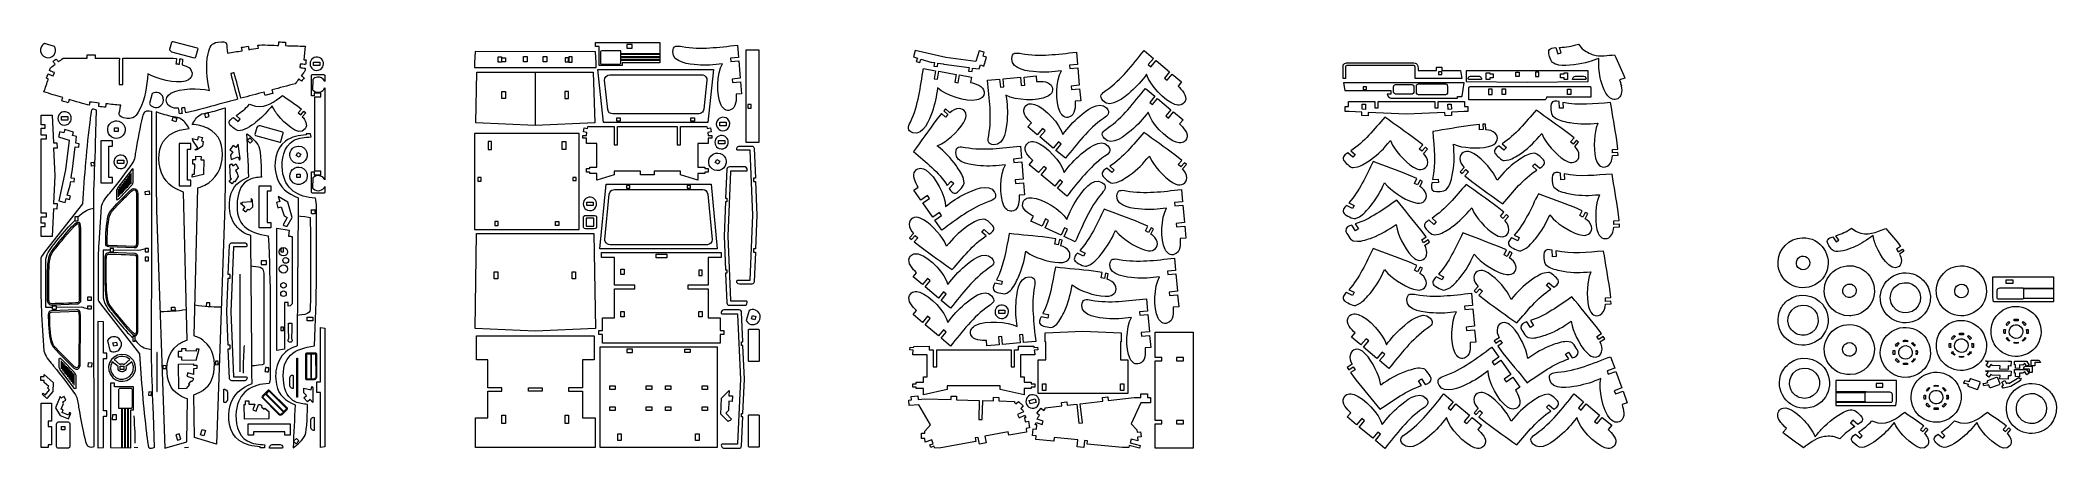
# Model space of a CAD drawing. Header units: centimetres. Extents: x -51 to 93, y -24 to 6.
import ezdxf

# ---------------------------------------------------------------- set-up
doc = ezdxf.new("R2010")
doc.units = ezdxf.units.CM
doc.header["$MEASUREMENT"] = 0
doc.layers.add('Camada 1', color=7, linetype='Continuous')

msp = doc.modelspace()

# ---------------------------------------------------------------- linework, layer by layer
at = {"layer": 'Camada 1', "color": 250, "lineweight": 9}
for points, knots in [([(-50.64655, 5.0367), (-50.592, 5.19529), (-50.52488, 5.27874), (-50.38031, 5.36428), (-50.38031, 5.36428), (-50.38031, 5.36428), (-49.66426, 5.15896), (-49.66426, 5.15896), (-49.66426, 5.15896), (-49.58501, 5.00599), (-49.56429, 4.85217), (-49.62992, 4.68794), (-49.62992, 4.68794), (-49.81487, 4.22514), (-50.48552, 4.24448), (-50.64114, 4.72216), (-50.64114, 4.72216), (-50.67746, 4.83365), (-50.67232, 4.92595), (-50.64655, 5.0367)], [0, 0, 0, 0, 0.166666667, 0.166666667, 0.166666667, 0.166666667, 0.333333333, 0.333333333, 0.333333333, 0.333333333, 0.5, 0.5, 0.5, 0.5, 0.666666667, 0.666666667, 0.666666667, 0.666666667, 1, 1, 1, 1]), ([(-50.2446, 2.87866), (-50.19658, 2.86148), (-50.14856, 2.84428), (-50.10054, 2.82709), (-50.10054, 2.82709), (-50.20999, 2.52127), (-50.31946, 2.21545), (-50.42892, 1.90963), (-50.42892, 1.90963), (-49.9795, 1.77602), (-49.53008, 1.6424), (-49.08068, 1.50879), (-49.08068, 1.50879), (-49.10443, 1.42889), (-49.12818, 1.34897), (-49.15194, 1.26907), (-49.15194, 1.26907), (-48.99827, 1.22338), (-48.8446, 1.17769), (-48.69093, 1.132), (-48.69093, 1.132), (-48.66717, 1.21191), (-48.64341, 1.29182), (-48.61966, 1.37173), (-48.61966, 1.37173), (-48.33345, 1.28664), (-47.41982, 0.9899), (-47.19105, 0.96586), (-47.19105, 0.96586), (-47.18334, 1.03922), (-47.17563, 1.11257), (-47.16792, 1.18593), (-47.16792, 1.18593), (-46.93948, 1.16192), (-46.71103, 1.13791), (-46.48258, 1.1139), (-46.48258, 1.1139), (-46.4913, 1.03099), (-46.50001, 0.94808), (-46.50873, 0.86517), (-46.50873, 0.86517), (-46.34928, 0.84841), (-46.18983, 0.83165), (-46.03039, 0.81489), (-46.03039, 0.81489), (-46.02168, 0.8978), (-46.01296, 0.98072), (-46.00425, 1.06362), (-46.00425, 1.06362), (-45.651, 1.02638), (-45.29773, 0.98915), (-44.94448, 0.95191), (-44.94448, 0.95191), (-45.00934, 0.3348), (-45.31507, 0.1128), (-44.4817, 0.02241), (-44.4817, 0.02241), (-44.03249, -0.02631), (-43.8431, 0.15905), (-43.60058, 0.63715), (-43.60058, 0.63715), (-43.20284, 1.42122), (-43.06943, 2.3278), (-43.00934, 3.19233), (-43.00934, 3.19233), (-42.33523, 2.81282), (-41.06902, 2.49063), (-40.30711, 2.67654), (-40.30711, 2.67654), (-39.66979, 2.83206), (-39.63027, 3.68075), (-40.56533, 3.84757), (-40.56533, 3.84757), (-40.55107, 3.98327), (-40.53681, 4.11898), (-40.52254, 4.2547), (-40.52254, 4.2547), (-40.58632, 4.2614), (-40.6501, 4.2681), (-40.71388, 4.27481), (-40.71388, 4.27481), (-40.72728, 4.14725), (-40.74069, 4.0197), (-40.7541, 3.89215), (-40.7541, 3.89215), (-40.837, 3.90086), (-40.91991, 3.90957), (-41.00283, 3.91829), (-41.00283, 3.91829), (-40.98942, 4.04585), (-40.97601, 4.17339), (-40.96261, 4.30095), (-40.96261, 4.30095), (-41.3096, 4.33742), (-44.20192, 4.31658), (-44.79142, 4.31688), (-44.79142, 4.31688), (-44.79231, 3.68774), (-44.79321, 3.05861), (-44.7941, 2.42949), (-44.7941, 2.42949), (-44.87746, 2.4296), (-44.96084, 2.42972), (-45.0442, 2.42983), (-45.0442, 2.42983), (-45.04331, 3.05881), (-45.04241, 3.68778), (-45.04152, 4.31675), (-45.04152, 4.31675), (-45.61361, 4.31648), (-46.18572, 4.31621), (-46.75781, 4.31594), (-46.75781, 4.31594), (-46.75784, 4.39931), (-46.75788, 4.48267), (-46.75793, 4.56604), (-46.75793, 4.56604), (-46.95031, 4.56595), (-47.14269, 4.56586), (-47.33508, 4.56577), (-47.33508, 4.56577), (-47.33504, 4.48239), (-47.33499, 4.39903), (-47.33496, 4.31566), (-47.33496, 4.31566), (-47.90705, 4.31539), (-48.47914, 4.31512), (-49.05124, 4.31485), (-49.05124, 4.31485), (-49.16471, 4.22845), (-49.27818, 4.14204), (-49.39165, 4.05565), (-49.39165, 4.05565), (-49.44216, 4.12197), (-49.49266, 4.18831), (-49.54316, 4.25463), (-49.54316, 4.25463), (-49.6197, 4.19636), (-49.69624, 4.13808), (-49.77277, 4.07981), (-49.77277, 4.07981), (-49.72226, 4.01348), (-49.67176, 3.94716), (-49.62126, 3.88082), (-49.62126, 3.88082), (-49.99159, 3.59884), (-49.9326, 3.69807), (-50.03537, 3.42778), (-50.03537, 3.42778), (-49.9154, 3.38216), (-49.79543, 3.33654), (-49.67546, 3.29093), (-49.67546, 3.29093), (-49.70561, 3.21193), (-49.73613, 3.13264), (-49.76601, 3.05358), (-49.76601, 3.05358), (-49.88583, 3.09932), (-50.00565, 3.14505), (-50.12548, 3.19079), (-50.12548, 3.19079), (-50.16519, 3.08675), (-50.2049, 2.9827), (-50.2446, 2.87866)], [0, 0, 0, 0, 0.023809524, 0.023809524, 0.023809524, 0.023809524, 0.047619048, 0.047619048, 0.047619048, 0.047619048, 0.071428571, 0.071428571, 0.071428571, 0.071428571, 0.095238095, 0.095238095, 0.095238095, 0.095238095, 0.119047619, 0.119047619, 0.119047619, 0.119047619, 0.142857143, 0.142857143, 0.142857143, 0.142857143, 0.166666667, 0.166666667, 0.166666667, 0.166666667, 0.19047619, 0.19047619, 0.19047619, 0.19047619, 0.214285714, 0.214285714, 0.214285714, 0.214285714, 0.238095238, 0.238095238, 0.238095238, 0.238095238, 0.261904762, 0.261904762, 0.261904762, 0.261904762, 0.285714286, 0.285714286, 0.285714286, 0.285714286, 0.30952381, 0.30952381, 0.30952381, 0.30952381, 0.333333333, 0.333333333, 0.333333333, 0.333333333, 0.357142857, 0.357142857, 0.357142857, 0.357142857, 0.380952381, 0.380952381, 0.380952381, 0.380952381, 0.404761905, 0.404761905, 0.404761905, 0.404761905, 0.428571429, 0.428571429, 0.428571429, 0.428571429, 0.452380952, 0.452380952, 0.452380952, 0.452380952, 0.476190476, 0.476190476, 0.476190476, 0.476190476, 0.5, 0.5, 0.5, 0.5, 0.523809524, 0.523809524, 0.523809524, 0.523809524, 0.547619048, 0.547619048, 0.547619048, 0.547619048, 0.571428571, 0.571428571, 0.571428571, 0.571428571, 0.595238095, 0.595238095, 0.595238095, 0.595238095, 0.619047619, 0.619047619, 0.619047619, 0.619047619, 0.642857143, 0.642857143, 0.642857143, 0.642857143, 0.666666667, 0.666666667, 0.666666667, 0.666666667, 0.69047619, 0.69047619, 0.69047619, 0.69047619, 0.714285714, 0.714285714, 0.714285714, 0.714285714, 0.738095238, 0.738095238, 0.738095238, 0.738095238, 0.761904762, 0.761904762, 0.761904762, 0.761904762, 0.785714286, 0.785714286, 0.785714286, 0.785714286, 0.80952381, 0.80952381, 0.80952381, 0.80952381, 0.833333333, 0.833333333, 0.833333333, 0.833333333, 0.857142857, 0.857142857, 0.857142857, 0.857142857, 0.880952381, 0.880952381, 0.880952381, 0.880952381, 0.904761905, 0.904761905, 0.904761905, 0.904761905, 0.928571429, 0.928571429, 0.928571429, 0.928571429, 0.952380952, 0.952380952, 0.952380952, 0.952380952, 1, 1, 1, 1]), ([(-31.70889, 4.18937), (-31.75972, 4.19354), (-31.81055, 4.19772), (-31.86139, 4.2019), (-31.86139, 4.2019), (-31.83482, 4.52563), (-31.80823, 4.84936), (-31.78166, 5.17309), (-31.78166, 5.17309), (-32.25034, 5.18583), (-32.71903, 5.19858), (-33.1877, 5.21132), (-33.1877, 5.21132), (-33.18544, 5.29465), (-33.18318, 5.37798), (-33.18092, 5.46131), (-33.18092, 5.46131), (-33.34117, 5.46568), (-33.50143, 5.47003), (-33.66169, 5.4744), (-33.66169, 5.4744), (-33.66396, 5.39105), (-33.66622, 5.30772), (-33.66848, 5.22439), (-33.66848, 5.22439), (-33.96697, 5.2325), (-34.92627, 5.28266), (-35.15346, 5.24668), (-35.15346, 5.24668), (-35.14193, 5.17383), (-35.13039, 5.10097), (-35.11885, 5.02812), (-35.11885, 5.02812), (-35.34572, 4.99219), (-35.5726, 4.95625), (-35.79947, 4.92032), (-35.79947, 4.92032), (-35.81251, 5.00266), (-35.82556, 5.085), (-35.8386, 5.16734), (-35.8386, 5.16734), (-35.99695, 5.14226), (-36.1553, 5.11718), (-36.31365, 5.0921), (-36.31365, 5.0921), (-36.3006, 5.00976), (-36.28756, 4.92741), (-36.27452, 4.84508), (-36.27452, 4.84508), (-36.62538, 4.78962), (-36.97624, 4.73415), (-37.32709, 4.67869), (-37.32709, 4.67869), (-37.42416, 5.29156), (-37.18631, 5.58513), (-38.01467, 5.45675), (-38.01467, 5.45675), (-38.46119, 5.38754), (-38.59615, 5.15948), (-38.70667, 4.6349), (-38.70667, 4.6349), (-38.88792, 3.77461), (-38.78215, 2.86439), (-38.61643, 2.01377), (-38.61643, 2.01377), (-39.3658, 2.20588), (-40.67225, 2.18937), (-41.36008, 1.81259), (-41.36008, 1.81259), (-41.93544, 1.49742), (-41.75395, 0.66743), (-40.80757, 0.7483), (-40.80757, 0.7483), (-40.78623, 0.61353), (-40.76488, 0.47875), (-40.74353, 0.34397), (-40.74353, 0.34397), (-40.68019, 0.354), (-40.61685, 0.36403), (-40.55351, 0.37406), (-40.55351, 0.37406), (-40.57358, 0.50074), (-40.59364, 0.62742), (-40.6137, 0.7541), (-40.6137, 0.7541), (-40.53137, 0.76714), (-40.44903, 0.78018), (-40.36668, 0.79322), (-40.36668, 0.79322), (-40.34662, 0.66654), (-40.32656, 0.53987), (-40.30649, 0.41319), (-40.30649, 0.41319), (-39.96189, 0.46777), (-37.17351, 1.23649), (-36.60402, 1.38877), (-36.60402, 1.38877), (-36.76599, 1.9967), (-36.92795, 2.60463), (-37.08993, 3.21254), (-37.08993, 3.21254), (-37.00937, 3.23401), (-36.92881, 3.25548), (-36.84826, 3.27694), (-36.84826, 3.27694), (-36.68633, 2.66917), (-36.52441, 2.0614), (-36.36248, 1.45363), (-36.36248, 1.45363), (-35.80995, 1.60196), (-35.25741, 1.75029), (-34.70488, 1.89862), (-34.70488, 1.89862), (-34.68327, 1.8181), (-34.66166, 1.73759), (-34.64003, 1.65707), (-34.64003, 1.65707), (-34.45423, 1.70695), (-34.26843, 1.75683), (-34.08262, 1.80671), (-34.08262, 1.80671), (-34.10423, 1.88723), (-34.12585, 1.96774), (-34.14747, 2.04826), (-34.14747, 2.04826), (-33.59494, 2.19659), (-33.04241, 2.34492), (-32.48988, 2.49325), (-32.48988, 2.49325), (-32.40264, 2.60608), (-32.31539, 2.71891), (-32.22815, 2.83173), (-32.22815, 2.83173), (-32.1622, 2.78073), (-32.09625, 2.72973), (-32.0303, 2.67874), (-32.0303, 2.67874), (-31.97145, 2.75484), (-31.91261, 2.83094), (-31.85377, 2.90703), (-31.85377, 2.90703), (-31.91972, 2.95803), (-31.98567, 3.00902), (-32.05162, 3.06002), (-32.05162, 3.06002), (-31.76688, 3.42825), (-31.79818, 3.31713), (-31.76887, 3.60481), (-31.76887, 3.60481), (-31.89656, 3.61783), (-32.02425, 3.63084), (-32.15193, 3.64385), (-32.15193, 3.64385), (-32.14326, 3.72796), (-32.1343, 3.81244), (-32.1259, 3.89654), (-32.1259, 3.89654), (-31.99832, 3.88338), (-31.87075, 3.87021), (-31.74317, 3.85705), (-31.74317, 3.85705), (-31.73174, 3.96782), (-31.72031, 4.0786), (-31.70889, 4.18937)], [0, 0, 0, 0, 0.023809524, 0.023809524, 0.023809524, 0.023809524, 0.047619048, 0.047619048, 0.047619048, 0.047619048, 0.071428571, 0.071428571, 0.071428571, 0.071428571, 0.095238095, 0.095238095, 0.095238095, 0.095238095, 0.119047619, 0.119047619, 0.119047619, 0.119047619, 0.142857143, 0.142857143, 0.142857143, 0.142857143, 0.166666667, 0.166666667, 0.166666667, 0.166666667, 0.19047619, 0.19047619, 0.19047619, 0.19047619, 0.214285714, 0.214285714, 0.214285714, 0.214285714, 0.238095238, 0.238095238, 0.238095238, 0.238095238, 0.261904762, 0.261904762, 0.261904762, 0.261904762, 0.285714286, 0.285714286, 0.285714286, 0.285714286, 0.30952381, 0.30952381, 0.30952381, 0.30952381, 0.333333333, 0.333333333, 0.333333333, 0.333333333, 0.357142857, 0.357142857, 0.357142857, 0.357142857, 0.380952381, 0.380952381, 0.380952381, 0.380952381, 0.404761905, 0.404761905, 0.404761905, 0.404761905, 0.428571429, 0.428571429, 0.428571429, 0.428571429, 0.452380952, 0.452380952, 0.452380952, 0.452380952, 0.476190476, 0.476190476, 0.476190476, 0.476190476, 0.5, 0.5, 0.5, 0.5, 0.523809524, 0.523809524, 0.523809524, 0.523809524, 0.547619048, 0.547619048, 0.547619048, 0.547619048, 0.571428571, 0.571428571, 0.571428571, 0.571428571, 0.595238095, 0.595238095, 0.595238095, 0.595238095, 0.619047619, 0.619047619, 0.619047619, 0.619047619, 0.642857143, 0.642857143, 0.642857143, 0.642857143, 0.666666667, 0.666666667, 0.666666667, 0.666666667, 0.69047619, 0.69047619, 0.69047619, 0.69047619, 0.714285714, 0.714285714, 0.714285714, 0.714285714, 0.738095238, 0.738095238, 0.738095238, 0.738095238, 0.761904762, 0.761904762, 0.761904762, 0.761904762, 0.785714286, 0.785714286, 0.785714286, 0.785714286, 0.80952381, 0.80952381, 0.80952381, 0.80952381, 0.833333333, 0.833333333, 0.833333333, 0.833333333, 0.857142857, 0.857142857, 0.857142857, 0.857142857, 0.880952381, 0.880952381, 0.880952381, 0.880952381, 0.904761905, 0.904761905, 0.904761905, 0.904761905, 0.928571429, 0.928571429, 0.928571429, 0.928571429, 0.952380952, 0.952380952, 0.952380952, 0.952380952, 1, 1, 1, 1]), ([(-39.49518, 5.04953), (-39.49518, 5.04953), (-41.22519, 5.51146), (-41.22519, 5.51146), (-41.22519, 5.51146), (-41.2612, 5.51361), (-41.29176, 5.49072), (-41.30325, 5.45519), (-41.30325, 5.45519), (-41.30325, 5.45519), (-41.43437, 4.95075), (-41.43437, 4.95075), (-41.43437, 4.95075), (-41.43976, 4.86032), (-41.3819, 4.78059), (-41.29267, 4.75421), (-41.29267, 4.75421), (-41.29267, 4.75421), (-39.67424, 4.32218), (-39.67424, 4.32218), (-39.67424, 4.32218), (-39.63824, 4.32004), (-39.60767, 4.34294), (-39.59617, 4.37845), (-39.59617, 4.37845), (-39.59617, 4.37845), (-39.4389, 4.97147), (-39.4389, 4.97147), (-39.4389, 4.97147), (-39.43662, 5.00993), (-39.45993, 5.0361), (-39.49518, 5.04953)], [0, 0, 0, 0, 0.111111111, 0.111111111, 0.111111111, 0.111111111, 0.222222222, 0.222222222, 0.222222222, 0.222222222, 0.333333333, 0.333333333, 0.333333333, 0.333333333, 0.444444444, 0.444444444, 0.444444444, 0.444444444, 0.555555556, 0.555555556, 0.555555556, 0.555555556, 0.666666667, 0.666666667, 0.666666667, 0.666666667, 0.777777778, 0.777777778, 0.777777778, 0.777777778, 1, 1, 1, 1]), ([(-31.2128, 3.51494), (-31.34665, 3.62379), (-31.42527, 3.73165), (-31.43009, 3.91641), (-31.43009, 3.91641), (-31.43788, 4.21462), (-31.12099, 4.49197), (-30.77859, 4.36683), (-30.77859, 4.36683), (-30.52444, 4.27393), (-30.38554, 3.96708), (-30.52363, 3.69601), (-30.52363, 3.69601), (-30.6103, 3.52587), (-30.79642, 3.42579), (-30.9784, 3.43685), (-30.9784, 3.43685), (-30.9784, 3.43685), (-31.11348, 3.46511), (-31.11348, 3.46511), (-31.11348, 3.46511), (-31.11348, 3.46511), (-31.2128, 3.51494), (-31.2128, 3.51494)], [0, 0, 0, 0, 0.142857143, 0.142857143, 0.142857143, 0.142857143, 0.285714286, 0.285714286, 0.285714286, 0.285714286, 0.428571429, 0.428571429, 0.428571429, 0.428571429, 0.571428571, 0.571428571, 0.571428571, 0.571428571, 0.714285714, 0.714285714, 0.714285714, 0.714285714, 1, 1, 1, 1]), ([(-11.00027, 3.65289), (-11.00027, 3.65289), (-19.69928, 3.65291), (-19.69928, 3.65291), (-19.69928, 3.65291), (-19.69928, 3.65291), (-19.69928, 3.99023), (-19.69928, 3.99023), (-19.69928, 3.99023), (-19.69928, 3.99023), (-19.64189, 4.78075), (-19.64189, 4.78075), (-19.64189, 4.78075), (-19.64189, 4.78075), (-11.05758, 4.78072), (-11.05758, 4.78072), (-11.05758, 4.78072), (-11.05758, 4.78072), (-11.00013, 3.99021), (-11.00013, 3.99021), (-11.00013, 3.99021), (-11.00013, 3.99021), (-11.00027, 3.65289), (-11.00027, 3.65289)], [0, 0, 0, 0, 0.142857143, 0.142857143, 0.142857143, 0.142857143, 0.285714286, 0.285714286, 0.285714286, 0.285714286, 0.428571429, 0.428571429, 0.428571429, 0.428571429, 0.571428571, 0.571428571, 0.571428571, 0.571428571, 0.714285714, 0.714285714, 0.714285714, 0.714285714, 1, 1, 1, 1]), ([(-18.00444, 4.02466), (-18.00444, 4.02466), (-17.75435, 4.02466), (-17.75435, 4.02466), (-17.75435, 4.02466), (-17.75435, 4.02466), (-17.75435, 4.40927), (-17.75435, 4.40927), (-17.75435, 4.40927), (-17.75435, 4.40927), (-18.00441, 4.40944), (-18.00441, 4.40944), (-18.00441, 4.40944), (-18.00441, 4.40944), (-18.00444, 4.02466), (-18.00444, 4.02466)], [0, 0, 0, 0, 0.2, 0.2, 0.2, 0.2, 0.4, 0.4, 0.4, 0.4, 0.6, 0.6, 0.6, 0.6, 1, 1, 1, 1]), ([(-17.47767, 4.06317), (-17.47767, 4.06317), (-17.47767, 4.35174), (-17.47767, 4.35174), (-17.47767, 4.35174), (-17.47767, 4.35174), (-17.72773, 4.35174), (-17.72773, 4.35174), (-17.72773, 4.35174), (-17.72773, 4.35174), (-17.72773, 4.06317), (-17.72773, 4.06317), (-17.72773, 4.06317), (-17.72773, 4.06317), (-17.47767, 4.06317), (-17.47767, 4.06317)], [0, 0, 0, 0, 0.2, 0.2, 0.2, 0.2, 0.4, 0.4, 0.4, 0.4, 0.6, 0.6, 0.6, 0.6, 1, 1, 1, 1]), ([(-16.18954, 4.05812), (-16.18954, 4.05812), (-15.93948, 4.05809), (-15.93948, 4.05809), (-15.93948, 4.05809), (-15.93948, 4.05809), (-15.93945, 4.44284), (-15.93945, 4.44284), (-15.93945, 4.44284), (-15.93945, 4.44284), (-16.18954, 4.44284), (-16.18954, 4.44284), (-16.18954, 4.44284), (-16.18954, 4.44284), (-16.18954, 4.05812), (-16.18954, 4.05812)], [0, 0, 0, 0, 0.2, 0.2, 0.2, 0.2, 0.4, 0.4, 0.4, 0.4, 0.6, 0.6, 0.6, 0.6, 1, 1, 1, 1]), ([(-14.78521, 4.4428), (-14.78521, 4.4428), (-14.78523, 4.05806), (-14.78523, 4.05806), (-14.78523, 4.05806), (-14.78523, 4.05806), (-14.53514, 4.05806), (-14.53514, 4.05806), (-14.53514, 4.05806), (-14.53514, 4.05806), (-14.53514, 4.44278), (-14.53514, 4.44278), (-14.53514, 4.44278), (-14.53514, 4.44278), (-14.78521, 4.4428), (-14.78521, 4.4428)], [0, 0, 0, 0, 0.2, 0.2, 0.2, 0.2, 0.4, 0.4, 0.4, 0.4, 0.6, 0.6, 0.6, 0.6, 1, 1, 1, 1]), ([(-13.22622, 4.35162), (-13.22622, 4.35162), (-12.97613, 4.35162), (-12.97613, 4.35162), (-12.97613, 4.35162), (-12.97613, 4.35162), (-12.97613, 4.06305), (-12.97613, 4.06305), (-12.97613, 4.06305), (-12.97613, 4.06305), (-13.22622, 4.06305), (-13.22622, 4.06305), (-13.22622, 4.06305), (-13.22622, 4.06305), (-13.22622, 4.35162), (-13.22622, 4.35162)], [0, 0, 0, 0, 0.2, 0.2, 0.2, 0.2, 0.4, 0.4, 0.4, 0.4, 0.6, 0.6, 0.6, 0.6, 1, 1, 1, 1]), ([(-12.70758, 4.4091), (-12.70758, 4.4091), (-12.70758, 4.02466), (-12.70758, 4.02466), (-12.70758, 4.02466), (-12.70758, 4.02466), (-12.95767, 4.02452), (-12.95767, 4.02452), (-12.95767, 4.02452), (-12.95767, 4.02452), (-12.95767, 4.40927), (-12.95767, 4.40927), (-12.95767, 4.40927), (-12.95767, 4.40927), (-12.70758, 4.4091), (-12.70758, 4.4091)], [0, 0, 0, 0, 0.2, 0.2, 0.2, 0.2, 0.4, 0.4, 0.4, 0.4, 0.6, 0.6, 0.6, 0.6, 1, 1, 1, 1]), ([(-6.45762, 5.44311), (-6.45762, 5.44311), (-10.78777, 5.44311), (-10.78777, 5.44311), (-10.78777, 5.44311), (-10.78777, 5.44311), (-11.04777, 5.44311), (-11.04777, 5.44311), (-11.04777, 5.44311), (-11.04777, 5.44311), (-11.04777, 5.14311), (-11.04777, 5.14311), (-11.04777, 5.14311), (-11.04777, 5.14311), (-10.78819, 5.14311), (-10.78819, 5.14311), (-10.78819, 5.14311), (-10.78819, 5.14311), (-10.79008, 3.79054), (-10.79008, 3.79054), (-10.79008, 3.79054), (-10.79008, 3.79054), (-9.15559, 3.79068), (-9.15559, 3.79068), (-9.15559, 3.79068), (-9.15559, 3.79068), (-9.1559, 3.9865), (-9.1559, 3.9865), (-9.1559, 3.9865), (-9.1559, 3.9865), (-6.45165, 3.98661), (-6.45165, 3.98661), (-6.45165, 3.98661), (-6.45165, 3.98661), (-6.45762, 5.44311), (-6.45762, 5.44311)], [0, 0, 0, 0, 0.1, 0.1, 0.1, 0.1, 0.2, 0.2, 0.2, 0.2, 0.3, 0.3, 0.3, 0.3, 0.4, 0.4, 0.4, 0.4, 0.5, 0.5, 0.5, 0.5, 0.6, 0.6, 0.6, 0.6, 0.7, 0.7, 0.7, 0.7, 0.8, 0.8, 0.8, 0.8, 1, 1, 1, 1]), ([(-9.25322, 3.95811), (-9.26798, 3.91463), (-9.30141, 3.89043), (-9.34632, 3.88684), (-9.34632, 3.88684), (-9.34632, 3.88684), (-10.61246, 3.88889), (-10.61246, 3.88889), (-10.61246, 3.88889), (-10.6461, 3.89609), (-10.68512, 3.92408), (-10.69047, 3.95806), (-10.69047, 3.95806), (-10.69047, 3.95806), (-10.69159, 4.76512), (-10.69159, 4.76512), (-10.69159, 4.76512), (-10.68575, 4.81292), (-10.64178, 4.84507), (-10.59601, 4.84878), (-10.59601, 4.84878), (-10.59601, 4.84878), (-9.25357, 4.84806), (-9.25357, 4.84806), (-9.25357, 4.84806), (-9.25357, 4.84806), (-9.25322, 3.95811), (-9.25322, 3.95811)], [0, 0, 0, 0, 0.125, 0.125, 0.125, 0.125, 0.25, 0.25, 0.25, 0.25, 0.375, 0.375, 0.375, 0.375, 0.5, 0.5, 0.5, 0.5, 0.625, 0.625, 0.625, 0.625, 0.75, 0.75, 0.75, 0.75, 1, 1, 1, 1]), ([(-8.81479, 5.03415), (-8.81479, 5.03415), (-8.81651, 5.28424), (-8.81651, 5.28424), (-8.81651, 5.28424), (-8.81651, 5.28424), (-8.42939, 5.28758), (-8.42939, 5.28758), (-8.42939, 5.28758), (-8.42939, 5.28758), (-8.42982, 5.03746), (-8.42982, 5.03746), (-8.42982, 5.03746), (-8.42982, 5.03746), (-8.81479, 5.03415), (-8.81479, 5.03415)], [0, 0, 0, 0, 0.2, 0.2, 0.2, 0.2, 0.4, 0.4, 0.4, 0.4, 0.6, 0.6, 0.6, 0.6, 1, 1, 1, 1]), ([(-1.29111, 2.82888), (-1.29111, 2.82888), (-0.71617, 2.87918), (-0.71617, 2.87918), (-0.71617, 2.87918), (-0.71617, 2.87918), (-0.82475, 4.12024), (-0.82475, 4.12024), (-0.82475, 4.12024), (-0.82475, 4.12024), (-1.39969, 4.06994), (-1.39969, 4.06994), (-1.39969, 4.06994), (-1.39969, 4.06994), (-1.42149, 4.31907), (-1.42149, 4.31907), (-1.42149, 4.31907), (-1.42149, 4.31907), (-0.84654, 4.36938), (-0.84654, 4.36938), (-0.84654, 4.36938), (-0.84654, 4.36938), (-0.92263, 5.23903), (-0.92263, 5.23903), (-0.92263, 5.23903), (-2.28778, 5.10782), (-3.51014, 4.90592), (-4.86218, 5.14945), (-4.86218, 5.14945), (-5.22684, 5.21513), (-5.51363, 5.24539), (-5.53612, 4.77502), (-5.53612, 4.77502), (-5.5737, 3.98907), (-4.31661, 3.88284), (-3.77789, 3.84083), (-3.77789, 3.84083), (-3.15475, 3.79224), (-2.6118, 3.81582), (-1.99529, 3.91613), (-1.99529, 3.91613), (-2.36917, 3.22062), (-2.45112, 1.68601), (-2.09182, 0.97112), (-2.09182, 0.97112), (-1.95625, 0.70138), (-1.72765, 0.51245), (-1.41297, 0.61916), (-1.41297, 0.61916), (-0.98802, 0.76326), (-1.00256, 1.38327), (-1.00558, 1.73692), (-1.00558, 1.73692), (-1.00558, 1.73692), (-0.61829, 1.76038), (-0.61829, 1.76038), (-0.61829, 1.76038), (-0.61829, 1.76038), (-0.69437, 2.63004), (-0.69437, 2.63004), (-0.69437, 2.63004), (-0.69437, 2.63004), (-1.26932, 2.57974), (-1.26932, 2.57974), (-1.26932, 2.57974), (-1.26932, 2.57974), (-1.29111, 2.82888), (-1.29111, 2.82888)], [0, 0, 0, 0, 0.055555556, 0.055555556, 0.055555556, 0.055555556, 0.111111111, 0.111111111, 0.111111111, 0.111111111, 0.166666667, 0.166666667, 0.166666667, 0.166666667, 0.222222222, 0.222222222, 0.222222222, 0.222222222, 0.277777778, 0.277777778, 0.277777778, 0.277777778, 0.333333333, 0.333333333, 0.333333333, 0.333333333, 0.388888889, 0.388888889, 0.388888889, 0.388888889, 0.444444444, 0.444444444, 0.444444444, 0.444444444, 0.5, 0.5, 0.5, 0.5, 0.555555556, 0.555555556, 0.555555556, 0.555555556, 0.611111111, 0.611111111, 0.611111111, 0.611111111, 0.666666667, 0.666666667, 0.666666667, 0.666666667, 0.722222222, 0.722222222, 0.722222222, 0.722222222, 0.777777778, 0.777777778, 0.777777778, 0.777777778, 0.833333333, 0.833333333, 0.833333333, 0.833333333, 0.888888889, 0.888888889, 0.888888889, 0.888888889, 1, 1, 1, 1]), ([(0.63121, 4.89968), (0.63121, 4.89968), (0.63121, -1.66603), (0.63121, -1.66603), (0.63121, -1.66603), (0.63121, -1.66603), (-0.33064, -1.66603), (-0.33064, -1.66603), (-0.33064, -1.66603), (-0.33064, -1.66603), (-0.33064, 4.89968), (-0.33064, 4.89968), (-0.33064, 4.89968), (-0.33064, 4.89968), (0.63121, 4.89968), (0.63121, 4.89968)], [0, 0, 0, 0, 0.2, 0.2, 0.2, 0.2, 0.4, 0.4, 0.4, 0.4, 0.6, 0.6, 0.6, 0.6, 1, 1, 1, 1]), ([(11.92348, 4.32561), (11.92348, 4.32561), (11.63678, 4.41445), (11.63678, 4.41445), (11.63678, 4.41445), (11.63678, 4.41445), (11.77416, 4.86381), (11.77416, 4.86381), (11.77416, 4.86381), (11.77416, 4.86381), (13.96386, 4.35444), (13.96386, 4.35444), (13.96386, 4.35444), (13.96386, 4.35444), (16.09127, 4.07673), (16.09127, 4.07673), (16.09127, 4.07673), (16.09127, 4.07673), (16.32687, 4.84735), (16.32687, 4.84735), (16.32687, 4.84735), (16.32687, 4.84735), (16.69846, 4.73374), (16.69846, 4.73374), (16.69846, 4.73374), (16.69846, 4.73374), (16.61217, 4.45151), (16.61217, 4.45151), (16.61217, 4.45151), (16.61217, 4.45151), (16.85134, 4.37839), (16.85134, 4.37839), (16.85134, 4.37839), (16.85134, 4.37839), (16.66128, 3.75673), (16.66128, 3.75673), (16.66128, 3.75673), (16.66128, 3.75673), (16.42212, 3.82985), (16.42212, 3.82985), (16.42212, 3.82985), (16.42212, 3.82985), (16.33582, 3.54759), (16.33582, 3.54759), (16.33582, 3.54759), (16.33582, 3.54759), (15.86402, 3.61274), (15.86402, 3.61274), (15.86402, 3.61274), (15.86402, 3.61274), (15.8298, 3.36502), (15.8298, 3.36502), (15.8298, 3.36502), (15.8298, 3.36502), (15.58205, 3.39922), (15.58205, 3.39922), (15.58205, 3.39922), (15.58205, 3.39922), (15.61627, 3.64696), (15.61627, 3.64696), (15.61627, 3.64696), (15.61627, 3.64696), (13.82325, 3.89452), (13.82325, 3.89452), (13.82325, 3.89452), (13.82325, 3.89452), (13.77322, 3.90982), (13.77322, 3.90982), (13.77322, 3.90982), (13.77322, 3.90982), (13.38773, 3.96468), (13.38773, 3.96468), (13.38773, 3.96468), (13.38773, 3.96468), (13.35248, 3.7171), (13.35248, 3.7171), (13.35248, 3.7171), (13.35248, 3.7171), (13.10489, 3.75233), (13.10489, 3.75233), (13.10489, 3.75233), (13.10489, 3.75233), (13.14014, 3.99993), (13.14014, 3.99993), (13.14014, 3.99993), (13.14014, 3.99993), (12.9497, 4.02701), (12.9497, 4.02701), (12.9497, 4.02701), (12.9497, 4.02701), (12.94547, 4.01316), (12.94547, 4.01316), (12.94547, 4.01316), (12.94547, 4.01316), (12.16264, 4.25249), (12.16264, 4.25249), (12.16264, 4.25249), (12.16264, 4.25249), (12.08916, 4.01213), (12.08916, 4.01213), (12.08916, 4.01213), (12.08916, 4.01213), (11.85, 4.08525), (11.85, 4.08525), (11.85, 4.08525), (11.85, 4.08525), (11.92348, 4.32561), (11.92348, 4.32561)], [0, 0, 0, 0, 0.035714286, 0.035714286, 0.035714286, 0.035714286, 0.071428571, 0.071428571, 0.071428571, 0.071428571, 0.107142857, 0.107142857, 0.107142857, 0.107142857, 0.142857143, 0.142857143, 0.142857143, 0.142857143, 0.178571429, 0.178571429, 0.178571429, 0.178571429, 0.214285714, 0.214285714, 0.214285714, 0.214285714, 0.25, 0.25, 0.25, 0.25, 0.285714286, 0.285714286, 0.285714286, 0.285714286, 0.321428571, 0.321428571, 0.321428571, 0.321428571, 0.357142857, 0.357142857, 0.357142857, 0.357142857, 0.392857143, 0.392857143, 0.392857143, 0.392857143, 0.428571429, 0.428571429, 0.428571429, 0.428571429, 0.464285714, 0.464285714, 0.464285714, 0.464285714, 0.5, 0.5, 0.5, 0.5, 0.535714286, 0.535714286, 0.535714286, 0.535714286, 0.571428571, 0.571428571, 0.571428571, 0.571428571, 0.607142857, 0.607142857, 0.607142857, 0.607142857, 0.642857143, 0.642857143, 0.642857143, 0.642857143, 0.678571429, 0.678571429, 0.678571429, 0.678571429, 0.714285714, 0.714285714, 0.714285714, 0.714285714, 0.75, 0.75, 0.75, 0.75, 0.785714286, 0.785714286, 0.785714286, 0.785714286, 0.821428571, 0.821428571, 0.821428571, 0.821428571, 0.857142857, 0.857142857, 0.857142857, 0.857142857, 0.892857143, 0.892857143, 0.892857143, 0.892857143, 0.928571429, 0.928571429, 0.928571429, 0.928571429, 1, 1, 1, 1]), ([(22.90891, 2.32887), (22.90891, 2.32887), (23.48385, 2.37917), (23.48385, 2.37917), (23.48385, 2.37917), (23.48385, 2.37917), (23.37527, 3.62026), (23.37527, 3.62026), (23.37527, 3.62026), (23.37527, 3.62026), (22.80033, 3.56996), (22.80033, 3.56996), (22.80033, 3.56996), (22.80033, 3.56996), (22.77853, 3.81907), (22.77853, 3.81907), (22.77853, 3.81907), (22.77853, 3.81907), (23.35348, 3.86937), (23.35348, 3.86937), (23.35348, 3.86937), (23.35348, 3.86937), (23.27739, 4.73906), (23.27739, 4.73906), (23.27739, 4.73906), (21.91196, 4.60782), (20.69015, 4.40593), (19.33783, 4.64947), (19.33783, 4.64947), (18.9731, 4.71515), (18.68642, 4.74536), (18.66387, 4.27505), (18.66387, 4.27505), (18.62619, 3.48908), (19.88363, 3.38284), (20.42212, 3.34085), (20.42212, 3.34085), (21.04564, 3.29223), (21.58784, 3.31584), (22.20469, 3.41615), (22.20469, 3.41615), (21.83114, 2.71979), (21.74852, 1.18661), (22.1082, 0.47114), (22.1082, 0.47114), (22.24378, 0.20145), (22.47235, 0.01239), (22.78705, 0.11918), (22.78705, 0.11918), (23.21199, 0.26338), (23.19749, 0.88315), (23.19444, 1.23691), (23.19444, 1.23691), (23.19444, 1.23691), (23.58173, 1.26037), (23.58173, 1.26037), (23.58173, 1.26037), (23.58173, 1.26037), (23.50565, 2.13006), (23.50565, 2.13006), (23.50565, 2.13006), (23.50565, 2.13006), (22.9307, 2.07976), (22.9307, 2.07976), (22.9307, 2.07976), (22.9307, 2.07976), (22.90891, 2.32887), (22.90891, 2.32887)], [0, 0, 0, 0, 0.055555556, 0.055555556, 0.055555556, 0.055555556, 0.111111111, 0.111111111, 0.111111111, 0.111111111, 0.166666667, 0.166666667, 0.166666667, 0.166666667, 0.222222222, 0.222222222, 0.222222222, 0.222222222, 0.277777778, 0.277777778, 0.277777778, 0.277777778, 0.333333333, 0.333333333, 0.333333333, 0.333333333, 0.388888889, 0.388888889, 0.388888889, 0.388888889, 0.444444444, 0.444444444, 0.444444444, 0.444444444, 0.5, 0.5, 0.5, 0.5, 0.555555556, 0.555555556, 0.555555556, 0.555555556, 0.611111111, 0.611111111, 0.611111111, 0.611111111, 0.666666667, 0.666666667, 0.666666667, 0.666666667, 0.722222222, 0.722222222, 0.722222222, 0.722222222, 0.777777778, 0.777777778, 0.777777778, 0.777777778, 0.833333333, 0.833333333, 0.833333333, 0.833333333, 0.888888889, 0.888888889, 0.888888889, 0.888888889, 1, 1, 1, 1]), ([(29.55599, 2.89815), (29.55599, 2.89815), (29.92696, 3.34026), (29.92696, 3.34026), (29.92696, 3.34026), (29.92696, 3.34026), (28.97262, 4.14104), (28.97262, 4.14104), (28.97262, 4.14104), (28.97262, 4.14104), (28.60165, 3.69894), (28.60165, 3.69894), (28.60165, 3.69894), (28.60165, 3.69894), (28.41009, 3.85968), (28.41009, 3.85968), (28.41009, 3.85968), (28.41009, 3.85968), (28.78106, 4.30178), (28.78106, 4.30178), (28.78106, 4.30178), (28.78106, 4.30178), (28.1123, 4.86294), (28.1123, 4.86294), (28.1123, 4.86294), (27.23967, 3.80472), (26.51832, 2.79785), (25.38996, 2.01392), (25.38996, 2.01392), (25.08565, 1.8025), (24.8615, 1.62107), (25.17817, 1.2726), (25.17817, 1.2726), (25.72663, 0.66907), (26.75194, 1.56465), (27.16684, 1.9286), (27.16684, 1.9286), (27.60388, 2.31198), (27.94987, 2.69783), (28.28925, 3.16902), (28.28925, 3.16902), (28.51742, 2.41232), (29.54319, 1.27016), (30.30343, 1.01833), (30.30343, 1.01833), (30.58994, 0.92342), (30.88537, 0.95154), (31.03233, 1.24948), (31.03233, 1.24948), (31.23085, 1.65193), (30.78232, 2.07989), (30.53004, 2.32791), (30.53004, 2.32791), (30.53004, 2.32791), (30.78731, 2.61834), (30.78731, 2.61834), (30.78731, 2.61834), (30.78731, 2.61834), (30.11854, 3.1795), (30.11854, 3.1795), (30.11854, 3.1795), (30.11854, 3.1795), (29.74757, 2.7374), (29.74757, 2.7374), (29.74757, 2.7374), (29.74757, 2.7374), (29.55599, 2.89815), (29.55599, 2.89815)], [0, 0, 0, 0, 0.055555556, 0.055555556, 0.055555556, 0.055555556, 0.111111111, 0.111111111, 0.111111111, 0.111111111, 0.166666667, 0.166666667, 0.166666667, 0.166666667, 0.222222222, 0.222222222, 0.222222222, 0.222222222, 0.277777778, 0.277777778, 0.277777778, 0.277777778, 0.333333333, 0.333333333, 0.333333333, 0.333333333, 0.388888889, 0.388888889, 0.388888889, 0.388888889, 0.444444444, 0.444444444, 0.444444444, 0.444444444, 0.5, 0.5, 0.5, 0.5, 0.555555556, 0.555555556, 0.555555556, 0.555555556, 0.611111111, 0.611111111, 0.611111111, 0.611111111, 0.666666667, 0.666666667, 0.666666667, 0.666666667, 0.722222222, 0.722222222, 0.722222222, 0.722222222, 0.777777778, 0.777777778, 0.777777778, 0.777777778, 0.833333333, 0.833333333, 0.833333333, 0.833333333, 0.888888889, 0.888888889, 0.888888889, 0.888888889, 1, 1, 1, 1]), ([(62.17009, 2.33213), (62.17009, 2.33213), (62.18323, 2.3364), (62.18323, 2.3364), (62.18323, 2.3364), (62.18323, 2.3364), (62.12378, 2.51937), (62.12378, 2.51937), (62.12378, 2.51937), (62.12378, 2.51937), (62.13403, 2.5227), (62.13403, 2.5227), (62.13403, 2.5227), (62.13403, 2.5227), (62.05675, 2.76055), (62.05675, 2.76055), (62.05675, 2.76055), (62.05675, 2.76055), (62.42267, 2.87944), (62.42267, 2.87944), (62.42267, 2.87944), (62.2425, 3.40686), (61.92539, 4.04504), (61.69278, 4.56027), (61.69278, 4.56027), (61.25365, 4.51311), (60.63236, 4.41865), (60.20115, 4.54836), (60.20115, 4.54836), (59.96302, 4.61999), (59.55719, 4.82147), (59.38649, 4.99274), (59.38649, 4.99274), (59.38649, 4.99274), (59.11639, 5.30899), (59.11639, 5.30899), (59.11639, 5.30899), (58.61039, 5.16949), (58.28947, 5.1135), (57.76448, 5.08701), (57.76448, 5.08701), (57.76448, 5.08701), (57.89122, 4.69695), (57.89122, 4.69695), (57.89122, 4.69695), (57.89122, 4.69695), (57.65448, 4.62003), (57.65448, 4.62003), (57.65448, 4.62003), (57.65448, 4.62003), (57.50586, 5.07741), (57.50586, 5.07741), (57.50586, 5.07741), (57.01769, 5.04369), (56.9084, 4.94023), (57.054, 4.44714), (57.054, 4.44714), (57.16915, 4.05723), (57.28381, 3.89657), (57.72017, 3.82345), (57.72017, 3.82345), (58.30468, 3.7255), (59.28846, 3.88779), (59.85557, 4.044), (59.85557, 4.044), (60.05992, 4.10028), (60.3685, 4.22205), (60.5775, 4.29821), (60.5775, 4.29821), (60.54127, 3.81158), (60.56646, 3.38715), (60.67486, 2.90933), (60.67486, 2.90933), (60.76741, 2.50138), (61.05904, 1.53983), (61.53738, 1.38418), (61.53738, 1.38418), (61.80041, 1.29859), (62.07439, 1.45345), (62.16268, 1.73734), (62.16268, 1.73734), (62.22397, 1.93441), (62.2136, 2.13337), (62.17009, 2.33213)], [0, 0, 0, 0, 0.045454545, 0.045454545, 0.045454545, 0.045454545, 0.090909091, 0.090909091, 0.090909091, 0.090909091, 0.136363636, 0.136363636, 0.136363636, 0.136363636, 0.181818182, 0.181818182, 0.181818182, 0.181818182, 0.227272727, 0.227272727, 0.227272727, 0.227272727, 0.272727273, 0.272727273, 0.272727273, 0.272727273, 0.318181818, 0.318181818, 0.318181818, 0.318181818, 0.363636364, 0.363636364, 0.363636364, 0.363636364, 0.409090909, 0.409090909, 0.409090909, 0.409090909, 0.454545455, 0.454545455, 0.454545455, 0.454545455, 0.5, 0.5, 0.5, 0.5, 0.545454545, 0.545454545, 0.545454545, 0.545454545, 0.590909091, 0.590909091, 0.590909091, 0.590909091, 0.636363636, 0.636363636, 0.636363636, 0.636363636, 0.681818182, 0.681818182, 0.681818182, 0.681818182, 0.727272727, 0.727272727, 0.727272727, 0.727272727, 0.772727273, 0.772727273, 0.772727273, 0.772727273, 0.818181818, 0.818181818, 0.818181818, 0.818181818, 0.863636364, 0.863636364, 0.863636364, 0.863636364, 0.909090909, 0.909090909, 0.909090909, 0.909090909, 1, 1, 1, 1]), ([(-30.36972, -4.3626), (-30.36972, -4.3626), (-30.36992, 2.1907), (-30.36992, 2.1907), (-30.36992, 2.1907), (-30.50999, 1.88064), (-30.92582, 1.78326), (-31.18471, 2.00775), (-31.18471, 2.00775), (-31.18471, 2.00775), (-31.24621, 2.06249), (-31.24621, 2.06249), (-31.24621, 2.06249), (-31.24621, 2.06249), (-31.24044, 2.79237), (-31.24044, 2.79237), (-31.24044, 2.79237), (-31.12389, 2.89077), (-31.06011, 2.94591), (-30.89862, 2.95923), (-30.89862, 2.95923), (-30.69968, 2.97564), (-30.48718, 2.87774), (-30.39037, 2.69947), (-30.39037, 2.69947), (-30.39037, 2.69947), (-30.37, 2.65677), (-30.37, 2.65677), (-30.37, 2.65677), (-30.36961, 2.70596), (-30.35784, 3.05923), (-30.38287, 3.10273), (-30.38287, 3.10273), (-30.39746, 3.12807), (-30.42336, 3.14827), (-30.45369, 3.15022), (-30.45369, 3.15022), (-30.45369, 3.15022), (-31.27573, 3.14488), (-31.27573, 3.14488), (-31.27573, 3.14488), (-31.30901, 3.13387), (-31.33033, 3.09051), (-31.33192, 3.05469), (-31.33192, 3.05469), (-31.33192, 3.05469), (-31.33252, 1.62825), (-31.33252, 1.62825), (-31.33252, 1.62825), (-31.33252, 1.62825), (-31.13876, 1.62825), (-31.13876, 1.62825), (-31.13876, 1.62825), (-31.13876, 1.62825), (-31.13876, 1.80875), (-31.13876, 1.80875), (-31.13876, 1.80875), (-31.13876, 1.80875), (-30.65783, 1.80875), (-30.65783, 1.80875), (-30.65783, 1.80875), (-30.65783, 1.80875), (-30.65783, 1.55866), (-30.65783, 1.55866), (-30.65783, 1.55866), (-30.65783, 1.55866), (-31.08248, 1.55866), (-31.08248, 1.55866), (-31.08248, 1.55866), (-31.08248, 1.55866), (-31.08248, -3.7524), (-31.08248, -3.7524), (-31.08248, -3.7524), (-31.08248, -3.7524), (-30.65783, -3.7524), (-30.65783, -3.7524), (-30.65783, -3.7524), (-30.65783, -3.7524), (-30.65783, -4.00249), (-30.65783, -4.00249), (-30.65783, -4.00249), (-30.65783, -4.00249), (-31.13876, -4.00249), (-31.13876, -4.00249), (-31.13876, -4.00249), (-31.13876, -4.00249), (-31.13876, -3.79479), (-31.13876, -3.79479), (-31.13876, -3.79479), (-31.13876, -3.79479), (-31.33075, -3.79479), (-31.33075, -3.79479), (-31.33075, -3.79479), (-31.33075, -3.79479), (-31.32719, -5.23971), (-31.32719, -5.23971), (-31.32719, -5.23971), (-31.31976, -5.27988), (-31.2891, -5.31339), (-31.24526, -5.31658), (-31.24526, -5.31658), (-31.24526, -5.31658), (-30.42327, -5.31125), (-30.42327, -5.31125), (-30.42327, -5.31125), (-30.39005, -5.30021), (-30.36886, -5.25637), (-30.36704, -5.22106), (-30.36704, -5.22106), (-30.36704, -5.22106), (-30.36709, -4.83483), (-30.36709, -4.83483), (-30.36709, -4.83483), (-30.50738, -5.14501), (-30.92306, -5.24219), (-31.18189, -5.01777), (-31.18189, -5.01777), (-31.18189, -5.01777), (-31.24341, -4.96301), (-31.24341, -4.96301), (-31.24341, -4.96301), (-31.24341, -4.96301), (-31.23762, -4.23313), (-31.23762, -4.23313), (-31.23762, -4.23313), (-31.12055, -4.13431), (-31.05623, -4.07891), (-30.89383, -4.0661), (-30.89383, -4.0661), (-30.69832, -4.05067), (-30.48447, -4.14766), (-30.38906, -4.32227), (-30.38906, -4.32227), (-30.38906, -4.32227), (-30.36972, -4.3626), (-30.36972, -4.3626)], [0, 0, 0, 0, 0.028571429, 0.028571429, 0.028571429, 0.028571429, 0.057142857, 0.057142857, 0.057142857, 0.057142857, 0.085714286, 0.085714286, 0.085714286, 0.085714286, 0.114285714, 0.114285714, 0.114285714, 0.114285714, 0.142857143, 0.142857143, 0.142857143, 0.142857143, 0.171428571, 0.171428571, 0.171428571, 0.171428571, 0.2, 0.2, 0.2, 0.2, 0.228571429, 0.228571429, 0.228571429, 0.228571429, 0.257142857, 0.257142857, 0.257142857, 0.257142857, 0.285714286, 0.285714286, 0.285714286, 0.285714286, 0.314285714, 0.314285714, 0.314285714, 0.314285714, 0.342857143, 0.342857143, 0.342857143, 0.342857143, 0.371428571, 0.371428571, 0.371428571, 0.371428571, 0.4, 0.4, 0.4, 0.4, 0.428571429, 0.428571429, 0.428571429, 0.428571429, 0.457142857, 0.457142857, 0.457142857, 0.457142857, 0.485714286, 0.485714286, 0.485714286, 0.485714286, 0.514285714, 0.514285714, 0.514285714, 0.514285714, 0.542857143, 0.542857143, 0.542857143, 0.542857143, 0.571428571, 0.571428571, 0.571428571, 0.571428571, 0.6, 0.6, 0.6, 0.6, 0.628571429, 0.628571429, 0.628571429, 0.628571429, 0.657142857, 0.657142857, 0.657142857, 0.657142857, 0.685714286, 0.685714286, 0.685714286, 0.685714286, 0.714285714, 0.714285714, 0.714285714, 0.714285714, 0.742857143, 0.742857143, 0.742857143, 0.742857143, 0.771428571, 0.771428571, 0.771428571, 0.771428571, 0.8, 0.8, 0.8, 0.8, 0.828571429, 0.828571429, 0.828571429, 0.828571429, 0.857142857, 0.857142857, 0.857142857, 0.857142857, 0.885714286, 0.885714286, 0.885714286, 0.885714286, 0.914285714, 0.914285714, 0.914285714, 0.914285714, 0.942857143, 0.942857143, 0.942857143, 0.942857143, 1, 1, 1, 1]), ([(-30.72702, 4.04305), (-30.72702, 4.04305), (-31.17073, 4.04305), (-31.17073, 4.04305), (-31.17073, 4.04305), (-31.17073, 4.04305), (-31.17073, 3.7917), (-31.17073, 3.7917), (-31.17073, 3.7917), (-31.17073, 3.7917), (-30.72702, 3.7917), (-30.72702, 3.7917), (-30.72702, 3.7917), (-30.72702, 3.7917), (-30.72702, 4.04305), (-30.72702, 4.04305)], [0, 0, 0, 0, 0.2, 0.2, 0.2, 0.2, 0.4, 0.4, 0.4, 0.4, 0.6, 0.6, 0.6, 0.6, 1, 1, 1, 1]), ([(-15.3523, 3.31531), (-15.3523, 3.31531), (-19.51131, 3.31531), (-19.51131, 3.31531), (-19.51131, 3.31531), (-19.51131, 3.31531), (-19.60441, -0.2893), (-19.60441, -0.2893), (-19.60441, -0.2893), (-19.60441, -0.2893), (-15.35252, -0.48166), (-15.35252, -0.48166), (-15.35252, -0.48166), (-15.35252, -0.48166), (-11.09502, -0.2893), (-11.09502, -0.2893), (-11.09502, -0.2893), (-11.09502, -0.2893), (-11.22805, 3.31531), (-11.22805, 3.31531), (-11.22805, 3.31531), (-11.22805, 3.31531), (-15.3523, 3.31531), (-15.3523, 3.31531)], [0, 0, 0, 0, 0.142857143, 0.142857143, 0.142857143, 0.142857143, 0.285714286, 0.285714286, 0.285714286, 0.285714286, 0.428571429, 0.428571429, 0.428571429, 0.428571429, 0.571428571, 0.571428571, 0.571428571, 0.571428571, 0.714285714, 0.714285714, 0.714285714, 0.714285714, 1, 1, 1, 1]), ([(-10.87396, 3.51851), (-10.87396, 3.51851), (-10.4699, -0.28487), (-10.4699, -0.28487), (-10.4699, -0.28487), (-10.4699, -0.28487), (-3.02722, -0.28487), (-3.02722, -0.28487), (-3.02722, -0.28487), (-3.02722, -0.28487), (-2.62547, 3.51851), (-2.62547, 3.51851), (-2.62547, 3.51851), (-2.62547, 3.51851), (-10.87396, 3.51851), (-10.87396, 3.51851)], [0, 0, 0, 0, 0.2, 0.2, 0.2, 0.2, 0.4, 0.4, 0.4, 0.4, 0.6, 0.6, 0.6, 0.6, 1, 1, 1, 1]), ([(-3.64241, 0.34409), (-3.53222, 0.37011), (-3.41479, 0.42177), (-3.361, 0.53214), (-3.361, 0.53214), (-3.361, 0.53214), (-3.31299, 0.67351), (-3.31299, 0.67351), (-3.31299, 0.67351), (-3.31299, 0.67351), (-3.09342, 2.75116), (-3.09342, 2.75116), (-3.09342, 2.75116), (-3.0872, 2.91261), (-3.22244, 3.09032), (-3.37857, 3.12278), (-3.37857, 3.12278), (-3.37857, 3.12278), (-3.47817, 3.13591), (-3.47817, 3.13591), (-3.47817, 3.13591), (-3.47817, 3.13591), (-10.02077, 3.13591), (-10.02077, 3.13591), (-10.02077, 3.13591), (-10.23803, 3.12716), (-10.41314, 2.95552), (-10.40552, 2.75116), (-10.40552, 2.75116), (-10.40552, 2.75116), (-10.17791, 0.64715), (-10.17791, 0.64715), (-10.17791, 0.64715), (-10.13898, 0.46087), (-9.99202, 0.34753), (-9.80538, 0.34084), (-9.80538, 0.34084), (-9.80538, 0.34084), (-3.69235, 0.34084), (-3.69235, 0.34084), (-3.69235, 0.34084), (-3.69235, 0.34084), (-3.64241, 0.34409), (-3.64241, 0.34409)], [0, 0, 0, 0, 0.083333333, 0.083333333, 0.083333333, 0.083333333, 0.166666667, 0.166666667, 0.166666667, 0.166666667, 0.25, 0.25, 0.25, 0.25, 0.333333333, 0.333333333, 0.333333333, 0.333333333, 0.416666667, 0.416666667, 0.416666667, 0.416666667, 0.5, 0.5, 0.5, 0.5, 0.583333333, 0.583333333, 0.583333333, 0.583333333, 0.666666667, 0.666666667, 0.666666667, 0.666666667, 0.75, 0.75, 0.75, 0.75, 0.833333333, 0.833333333, 0.833333333, 0.833333333, 1, 1, 1, 1]), ([(14.59039, 2.59275), (14.59039, 2.59275), (14.6906, 3.1611), (14.6906, 3.1611), (14.6906, 3.1611), (14.6906, 3.1611), (13.46372, 3.37743), (13.46372, 3.37743), (13.46372, 3.37743), (13.46372, 3.37743), (13.3635, 2.80909), (13.3635, 2.80909), (13.3635, 2.80909), (13.3635, 2.80909), (13.11721, 2.85251), (13.11721, 2.85251), (13.11721, 2.85251), (13.11721, 2.85251), (13.21743, 3.42086), (13.21743, 3.42086), (13.21743, 3.42086), (13.21743, 3.42086), (12.35772, 3.57245), (12.35772, 3.57245), (12.35772, 3.57245), (12.1312, 2.2206), (12.00967, 0.9863), (11.42461, -0.25605), (11.42461, -0.25605), (11.26695, -0.59084), (11.16324, -0.86063), (11.61183, -1.00394), (11.61183, -1.00394), (12.36142, -1.24339), (12.78915, -0.05733), (12.9693, 0.45262), (12.9693, 0.45262), (13.1774, 1.04174), (13.29535, 1.57269), (13.35789, 2.19395), (13.35789, 2.19395), (13.93377, 1.65296), (15.39351, 1.17618), (16.1776, 1.33848), (16.1776, 1.33848), (16.47327, 1.39968), (16.71489, 1.5715), (16.69328, 1.90313), (16.69328, 1.90313), (16.66412, 2.35084), (16.06131, 2.49732), (15.71904, 2.58591), (15.71904, 2.58591), (15.71904, 2.58591), (15.79661, 2.96608), (15.79661, 2.96608), (15.79661, 2.96608), (15.79661, 2.96608), (14.93689, 3.11767), (14.93689, 3.11767), (14.93689, 3.11767), (14.93689, 3.11767), (14.83668, 2.54933), (14.83668, 2.54933), (14.83668, 2.54933), (14.83668, 2.54933), (14.59039, 2.59275), (14.59039, 2.59275)], [0, 0, 0, 0, 0.055555556, 0.055555556, 0.055555556, 0.055555556, 0.111111111, 0.111111111, 0.111111111, 0.111111111, 0.166666667, 0.166666667, 0.166666667, 0.166666667, 0.222222222, 0.222222222, 0.222222222, 0.222222222, 0.277777778, 0.277777778, 0.277777778, 0.277777778, 0.333333333, 0.333333333, 0.333333333, 0.333333333, 0.388888889, 0.388888889, 0.388888889, 0.388888889, 0.444444444, 0.444444444, 0.444444444, 0.444444444, 0.5, 0.5, 0.5, 0.5, 0.555555556, 0.555555556, 0.555555556, 0.555555556, 0.611111111, 0.611111111, 0.611111111, 0.611111111, 0.666666667, 0.666666667, 0.666666667, 0.666666667, 0.722222222, 0.722222222, 0.722222222, 0.722222222, 0.777777778, 0.777777778, 0.777777778, 0.777777778, 0.833333333, 0.833333333, 0.833333333, 0.833333333, 0.888888889, 0.888888889, 0.888888889, 0.888888889, 1, 1, 1, 1]), ([(19.33824, 2.37543), (19.33824, 2.37543), (19.28794, 2.95037), (19.28794, 2.95037), (19.28794, 2.95037), (19.28794, 2.95037), (18.04685, 2.84179), (18.04685, 2.84179), (18.04685, 2.84179), (18.04685, 2.84179), (18.09715, 2.26685), (18.09715, 2.26685), (18.09715, 2.26685), (18.09715, 2.26685), (17.84803, 2.24505), (17.84803, 2.24505), (17.84803, 2.24505), (17.84803, 2.24505), (17.79773, 2.82), (17.79773, 2.82), (17.79773, 2.82), (17.79773, 2.82), (16.92806, 2.74391), (16.92806, 2.74391), (16.92806, 2.74391), (17.05932, 1.37824), (17.26118, 0.15685), (17.01763, -1.19565), (17.01763, -1.19565), (16.95199, -1.56021), (16.92172, -1.84712), (17.39207, -1.86962), (17.39207, -1.86962), (18.17804, -1.9072), (18.28425, -0.65), (18.32626, -0.11136), (18.32626, -0.11136), (18.37487, 0.51212), (18.35127, 1.05439), (18.25096, 1.67122), (18.25096, 1.67122), (18.94736, 1.29764), (20.48045, 1.21504), (21.19597, 1.57472), (21.19597, 1.57472), (21.46566, 1.71029), (21.65472, 1.93889), (21.54793, 2.25357), (21.54793, 2.25357), (21.40372, 2.67853), (20.78395, 2.66398), (20.43019, 2.66096), (20.43019, 2.66096), (20.43019, 2.66096), (20.40674, 3.04825), (20.40674, 3.04825), (20.40674, 3.04825), (20.40674, 3.04825), (19.53705, 2.97217), (19.53705, 2.97217), (19.53705, 2.97217), (19.53705, 2.97217), (19.58735, 2.39722), (19.58735, 2.39722), (19.58735, 2.39722), (19.58735, 2.39722), (19.33824, 2.37543), (19.33824, 2.37543)], [0, 0, 0, 0, 0.055555556, 0.055555556, 0.055555556, 0.055555556, 0.111111111, 0.111111111, 0.111111111, 0.111111111, 0.166666667, 0.166666667, 0.166666667, 0.166666667, 0.222222222, 0.222222222, 0.222222222, 0.222222222, 0.277777778, 0.277777778, 0.277777778, 0.277777778, 0.333333333, 0.333333333, 0.333333333, 0.333333333, 0.388888889, 0.388888889, 0.388888889, 0.388888889, 0.444444444, 0.444444444, 0.444444444, 0.444444444, 0.5, 0.5, 0.5, 0.5, 0.555555556, 0.555555556, 0.555555556, 0.555555556, 0.611111111, 0.611111111, 0.611111111, 0.611111111, 0.666666667, 0.666666667, 0.666666667, 0.666666667, 0.722222222, 0.722222222, 0.722222222, 0.722222222, 0.777777778, 0.777777778, 0.777777778, 0.777777778, 0.833333333, 0.833333333, 0.833333333, 0.833333333, 0.888888889, 0.888888889, 0.888888889, 0.888888889, 1, 1, 1, 1]), ([(42.3146, 2.85893), (42.3146, 2.85893), (42.49677, 2.85893), (42.49677, 2.85893), (42.49677, 2.85893), (42.49677, 2.85893), (42.49677, 3.75388), (42.49677, 3.75388), (42.49677, 3.75388), (42.52335, 3.7744), (42.53448, 3.78076), (42.57079, 3.78235), (42.57079, 3.78235), (42.57079, 3.78235), (47.36752, 3.78235), (47.36752, 3.78235), (47.36752, 3.78235), (47.43155, 3.7789), (47.4666, 3.74393), (47.47, 3.67987), (47.47, 3.67987), (47.47, 3.67987), (47.47, 2.85893), (47.47, 2.85893), (47.47, 2.85893), (47.47, 2.85893), (50.78599, 2.85893), (50.78599, 2.85893), (50.78599, 2.85893), (50.78599, 2.85893), (50.69026, 3.43607), (50.69026, 3.43607), (50.69026, 3.43607), (50.69026, 3.43607), (49.35929, 3.43607), (49.35929, 3.43607), (49.35929, 3.43607), (49.35929, 3.43607), (49.35929, 3.68614), (49.35929, 3.68614), (49.35929, 3.68614), (49.35929, 3.68614), (48.97454, 3.68614), (48.97454, 3.68614), (48.97454, 3.68614), (48.97454, 3.68614), (48.97454, 3.43607), (48.97454, 3.43607), (48.97454, 3.43607), (48.97454, 3.43607), (47.66239, 3.43607), (47.66239, 3.43607), (47.66239, 3.43607), (47.66332, 3.53542), (47.67668, 3.71739), (47.63629, 3.80634), (47.63629, 3.80634), (47.589, 3.91048), (47.48647, 3.97083), (47.37382, 3.97471), (47.37382, 3.97471), (47.37382, 3.97471), (42.56451, 3.97471), (42.56451, 3.97471), (42.56451, 3.97471), (42.47467, 3.9711), (42.39083, 3.93437), (42.33556, 3.86181), (42.33556, 3.86181), (42.33556, 3.86181), (42.3146, 3.83043), (42.3146, 3.83043), (42.3146, 3.83043), (42.3146, 3.83043), (42.3146, 2.85893), (42.3146, 2.85893)], [0, 0, 0, 0, 0.05, 0.05, 0.05, 0.05, 0.1, 0.1, 0.1, 0.1, 0.15, 0.15, 0.15, 0.15, 0.2, 0.2, 0.2, 0.2, 0.25, 0.25, 0.25, 0.25, 0.3, 0.3, 0.3, 0.3, 0.35, 0.35, 0.35, 0.35, 0.4, 0.4, 0.4, 0.4, 0.45, 0.45, 0.45, 0.45, 0.5, 0.5, 0.5, 0.5, 0.55, 0.55, 0.55, 0.55, 0.6, 0.6, 0.6, 0.6, 0.65, 0.65, 0.65, 0.65, 0.7, 0.7, 0.7, 0.7, 0.75, 0.75, 0.75, 0.75, 0.8, 0.8, 0.8, 0.8, 0.85, 0.85, 0.85, 0.85, 0.9, 0.9, 0.9, 0.9, 1, 1, 1, 1]), ([(49.37012, 3.34361), (49.37012, 3.34361), (49.37012, 3.15125), (49.37012, 3.15125), (49.37012, 3.15125), (49.37012, 3.15125), (49.12003, 3.15125), (49.12003, 3.15125), (49.12003, 3.15125), (49.12003, 3.15125), (49.12003, 3.34361), (49.12003, 3.34361), (49.12003, 3.34361), (49.12003, 3.34361), (49.37012, 3.34361), (49.37012, 3.34361)], [0, 0, 0, 0, 0.2, 0.2, 0.2, 0.2, 0.4, 0.4, 0.4, 0.4, 0.6, 0.6, 0.6, 0.6, 1, 1, 1, 1]), ([(55.45029, 2.6142), (55.45029, 2.6142), (51.10043, 2.65978), (51.10043, 2.65978), (51.10043, 2.65978), (51.10043, 2.65978), (51.10089, 3.41944), (51.10089, 3.41944), (51.10089, 3.41944), (51.10089, 3.41944), (59.80015, 3.41944), (59.80015, 3.41944), (59.80015, 3.41944), (59.80015, 3.41944), (59.80015, 2.65978), (59.80015, 2.65978), (59.80015, 2.65978), (59.80015, 2.65978), (55.45029, 2.6142), (55.45029, 2.6142)], [0, 0, 0, 0, 0.166666667, 0.166666667, 0.166666667, 0.166666667, 0.333333333, 0.333333333, 0.333333333, 0.333333333, 0.5, 0.5, 0.5, 0.5, 0.666666667, 0.666666667, 0.666666667, 0.666666667, 1, 1, 1, 1]), ([(51.2631, 2.80365), (51.2631, 2.80365), (51.29176, 2.79333), (51.29176, 2.79333), (51.29176, 2.79333), (51.29176, 2.79333), (52.20553, 2.79333), (52.20553, 2.79333), (52.20553, 2.79333), (52.19084, 2.89238), (52.16545, 2.97881), (52.05111, 3.02385), (52.05111, 3.02385), (52.05111, 3.02385), (51.95544, 3.04342), (51.95544, 3.04342), (51.95544, 3.04342), (51.95544, 3.04342), (51.39764, 3.03763), (51.39764, 3.03763), (51.39764, 3.03763), (51.32674, 3.02572), (51.26185, 2.95421), (51.24819, 2.87664), (51.24819, 2.87664), (51.24123, 2.83719), (51.2464, 2.8381), (51.2631, 2.80365)], [0, 0, 0, 0, 0.125, 0.125, 0.125, 0.125, 0.25, 0.25, 0.25, 0.25, 0.375, 0.375, 0.375, 0.375, 0.5, 0.5, 0.5, 0.5, 0.625, 0.625, 0.625, 0.625, 0.75, 0.75, 0.75, 0.75, 1, 1, 1, 1]), ([(52.78238, 2.7913), (52.78238, 2.7913), (52.78396, 2.90251), (52.78396, 2.90251), (52.78396, 2.90251), (52.78396, 2.90251), (53.03405, 2.90251), (53.03405, 2.90251), (53.03405, 2.90251), (53.03405, 2.90251), (53.03405, 3.19105), (53.03405, 3.19105), (53.03405, 3.19105), (53.03405, 3.19105), (52.78396, 3.19105), (52.78396, 3.19105), (52.78396, 3.19105), (52.78396, 3.19105), (52.78238, 3.27223), (52.78238, 3.27223), (52.78238, 3.27223), (52.78238, 3.27223), (52.53229, 3.27223), (52.53229, 3.27223), (52.53229, 3.27223), (52.53229, 3.27223), (52.53229, 2.7913), (52.53229, 2.7913), (52.53229, 2.7913), (52.53229, 2.7913), (52.78238, 2.7913), (52.78238, 2.7913)], [0, 0, 0, 0, 0.111111111, 0.111111111, 0.111111111, 0.111111111, 0.222222222, 0.222222222, 0.222222222, 0.222222222, 0.333333333, 0.333333333, 0.333333333, 0.333333333, 0.444444444, 0.444444444, 0.444444444, 0.444444444, 0.555555556, 0.555555556, 0.555555556, 0.555555556, 0.666666667, 0.666666667, 0.666666667, 0.666666667, 0.777777778, 0.777777778, 0.777777778, 0.777777778, 1, 1, 1, 1]), ([(54.8861, 3.01977), (54.8861, 3.01977), (54.8861, 3.30834), (54.8861, 3.30834), (54.8861, 3.30834), (54.8861, 3.30834), (54.63601, 3.30834), (54.63601, 3.30834), (54.63601, 3.30834), (54.63601, 3.30834), (54.63601, 3.01977), (54.63601, 3.01977), (54.63601, 3.01977), (54.63601, 3.01977), (54.8861, 3.01977), (54.8861, 3.01977)], [0, 0, 0, 0, 0.2, 0.2, 0.2, 0.2, 0.4, 0.4, 0.4, 0.4, 0.6, 0.6, 0.6, 0.6, 1, 1, 1, 1]), ([(56.04035, 3.01977), (56.04035, 3.01977), (56.04035, 3.30834), (56.04035, 3.30834), (56.04035, 3.30834), (56.04035, 3.30834), (56.29041, 3.30834), (56.29041, 3.30834), (56.29041, 3.30834), (56.29041, 3.30834), (56.29041, 3.01977), (56.29041, 3.01977), (56.29041, 3.01977), (56.29041, 3.01977), (56.04035, 3.01977), (56.04035, 3.01977)], [0, 0, 0, 0, 0.2, 0.2, 0.2, 0.2, 0.4, 0.4, 0.4, 0.4, 0.6, 0.6, 0.6, 0.6, 1, 1, 1, 1]), ([(58.09344, 3.19105), (58.09344, 3.19105), (57.84335, 3.19105), (57.84335, 3.19105), (57.84335, 3.19105), (57.84335, 3.19105), (57.84335, 2.90251), (57.84335, 2.90251), (57.84335, 2.90251), (57.84335, 2.90251), (58.09344, 2.90251), (58.09344, 2.90251), (58.09344, 2.90251), (58.09344, 2.90251), (58.09344, 2.7913), (58.09344, 2.7913), (58.09344, 2.7913), (58.09344, 2.7913), (58.34353, 2.7913), (58.34353, 2.7913), (58.34353, 2.7913), (58.34353, 2.7913), (58.34353, 3.27223), (58.34353, 3.27223), (58.34353, 3.27223), (58.34353, 3.27223), (58.09344, 3.27223), (58.09344, 3.27223), (58.09344, 3.27223), (58.09344, 3.27223), (58.09344, 3.19105), (58.09344, 3.19105)], [0, 0, 0, 0, 0.111111111, 0.111111111, 0.111111111, 0.111111111, 0.222222222, 0.222222222, 0.222222222, 0.222222222, 0.333333333, 0.333333333, 0.333333333, 0.333333333, 0.444444444, 0.444444444, 0.444444444, 0.444444444, 0.555555556, 0.555555556, 0.555555556, 0.555555556, 0.666666667, 0.666666667, 0.666666667, 0.666666667, 0.777777778, 0.777777778, 0.777777778, 0.777777778, 1, 1, 1, 1]), ([(58.71305, 2.88902), (58.71305, 2.88902), (58.69402, 2.79333), (58.69402, 2.79333), (58.69402, 2.79333), (58.69402, 2.79333), (59.62584, 2.79732), (59.62584, 2.79732), (59.62584, 2.79732), (59.69912, 2.82216), (59.63008, 3.03025), (59.47807, 3.04196), (59.47807, 3.04196), (59.47807, 3.04196), (58.90364, 3.0388), (58.90364, 3.0388), (58.90364, 3.0388), (58.80372, 3.02152), (58.75848, 2.97102), (58.71305, 2.88902)], [0, 0, 0, 0, 0.166666667, 0.166666667, 0.166666667, 0.166666667, 0.333333333, 0.333333333, 0.333333333, 0.333333333, 0.5, 0.5, 0.5, 0.5, 0.666666667, 0.666666667, 0.666666667, 0.666666667, 1, 1, 1, 1]), ([(-42.56955, 0.81997), (-42.7282, 0.87453), (-42.81156, 0.94163), (-42.89718, 1.0862), (-42.89718, 1.0862), (-42.89718, 1.0862), (-42.69184, 1.80228), (-42.69184, 1.80228), (-42.69184, 1.80228), (-42.53884, 1.88152), (-42.38505, 1.90223), (-42.22079, 1.8366), (-42.22079, 1.8366), (-41.75802, 1.65171), (-41.77739, 0.98089), (-42.25504, 0.82539), (-42.25504, 0.82539), (-42.36651, 0.7891), (-42.45878, 0.79416), (-42.56955, 0.81997)], [0, 0, 0, 0, 0.166666667, 0.166666667, 0.166666667, 0.166666667, 0.333333333, 0.333333333, 0.333333333, 0.333333333, 0.5, 0.5, 0.5, 0.5, 0.666666667, 0.666666667, 0.666666667, 0.666666667, 1, 1, 1, 1]), ([(-33.66244, 0.17002), (-33.37636, -0.1464), (-32.25926, -1.3749), (-31.77659, -0.73035), (-31.77659, -0.73035), (-31.56885, -0.45293), (-31.77708, -0.0783), (-31.97883, 0.13605), (-31.97883, 0.13605), (-31.97883, 0.13605), (-31.73468, 0.41691), (-31.73468, 0.41691), (-31.73468, 0.41691), (-31.73468, 0.41691), (-31.86666, 0.53164), (-31.86666, 0.53164), (-31.86666, 0.53164), (-31.86666, 0.53164), (-32.09613, 0.26766), (-32.09613, 0.26766), (-32.09613, 0.26766), (-32.09613, 0.26766), (-32.2677, 0.4168), (-32.2677, 0.4168), (-32.2677, 0.4168), (-32.2677, 0.4168), (-32.03823, 0.68078), (-32.03823, 0.68078), (-32.03823, 0.68078), (-32.36239, 0.94987), (-33.01159, 1.38333), (-33.394, 1.64883), (-33.394, 1.64883), (-33.99525, 1.19857), (-34.5169, 0.77111), (-35.3137, 0.8921), (-35.3137, 0.8921), (-35.3137, 0.8921), (-35.39362, 0.90597), (-35.39362, 0.90597), (-35.39362, 0.90597), (-35.39362, 0.90597), (-35.75215, 1.02595), (-35.75215, 1.02595), (-35.75215, 1.02595), (-36.08894, 0.67108), (-36.29447, 0.49253), (-36.70165, 0.22002), (-36.70165, 0.22002), (-36.70165, 0.22002), (-36.42027, -0.02458), (-36.42027, -0.02458), (-36.42027, -0.02458), (-36.42027, -0.02458), (-36.56874, -0.19538), (-36.56874, -0.19538), (-36.56874, -0.19538), (-36.56874, -0.19538), (-36.89871, 0.09145), (-36.89871, 0.09145), (-36.89871, 0.09145), (-37.13744, -0.07451), (-37.33593, -0.23947), (-37.07257, -0.50202), (-37.07257, -0.50202), (-36.88818, -0.68583), (-36.68439, -0.88885), (-36.40409, -0.85632), (-36.40409, -0.85632), (-36.03117, -0.81304), (-35.44301, -0.39107), (-35.17289, -0.16352), (-35.17289, -0.16352), (-34.78378, 0.16426), (-34.46119, 0.5303), (-34.14034, 0.92242), (-34.14034, 0.92242), (-33.9514, 0.53515), (-33.92797, 0.5154), (-33.66244, 0.17002)], [0, 0, 0, 0, 0.047619048, 0.047619048, 0.047619048, 0.047619048, 0.095238095, 0.095238095, 0.095238095, 0.095238095, 0.142857143, 0.142857143, 0.142857143, 0.142857143, 0.19047619, 0.19047619, 0.19047619, 0.19047619, 0.238095238, 0.238095238, 0.238095238, 0.238095238, 0.285714286, 0.285714286, 0.285714286, 0.285714286, 0.333333333, 0.333333333, 0.333333333, 0.333333333, 0.380952381, 0.380952381, 0.380952381, 0.380952381, 0.428571429, 0.428571429, 0.428571429, 0.428571429, 0.476190476, 0.476190476, 0.476190476, 0.476190476, 0.523809524, 0.523809524, 0.523809524, 0.523809524, 0.571428571, 0.571428571, 0.571428571, 0.571428571, 0.619047619, 0.619047619, 0.619047619, 0.619047619, 0.666666667, 0.666666667, 0.666666667, 0.666666667, 0.714285714, 0.714285714, 0.714285714, 0.714285714, 0.761904762, 0.761904762, 0.761904762, 0.761904762, 0.80952381, 0.80952381, 0.80952381, 0.80952381, 0.857142857, 0.857142857, 0.857142857, 0.857142857, 0.904761905, 0.904761905, 0.904761905, 0.904761905, 1, 1, 1, 1]), ([(-17.73038, 1.44619), (-17.73038, 1.44619), (-17.48026, 1.44619), (-17.48026, 1.44619), (-17.48026, 1.44619), (-17.48026, 1.44619), (-17.48029, 1.92712), (-17.48029, 1.92712), (-17.48029, 1.92712), (-17.48029, 1.92712), (-17.73038, 1.92712), (-17.73038, 1.92712), (-17.73038, 1.92712), (-17.73038, 1.92712), (-17.73038, 1.44619), (-17.73038, 1.44619)], [0, 0, 0, 0, 0.2, 0.2, 0.2, 0.2, 0.4, 0.4, 0.4, 0.4, 0.6, 0.6, 0.6, 0.6, 1, 1, 1, 1]), ([(-13.22884, 1.44619), (-13.22884, 1.44619), (-13.22884, 1.92712), (-13.22884, 1.92712), (-13.22884, 1.92712), (-13.22884, 1.92712), (-12.97877, 1.92712), (-12.97877, 1.92712), (-12.97877, 1.92712), (-12.97877, 1.92712), (-12.97877, 1.44619), (-12.97877, 1.44619), (-12.97877, 1.44619), (-12.97877, 1.44619), (-13.22884, 1.44619), (-13.22884, 1.44619)], [0, 0, 0, 0, 0.2, 0.2, 0.2, 0.2, 0.4, 0.4, 0.4, 0.4, 0.6, 0.6, 0.6, 0.6, 1, 1, 1, 1]), ([(29.656, 0.19817), (29.656, 0.19817), (30.02696, 0.64025), (30.02696, 0.64025), (30.02696, 0.64025), (30.02696, 0.64025), (29.07261, 1.44104), (29.07261, 1.44104), (29.07261, 1.44104), (29.07261, 1.44104), (28.70166, 0.99896), (28.70166, 0.99896), (28.70166, 0.99896), (28.70166, 0.99896), (28.51008, 1.15971), (28.51008, 1.15971), (28.51008, 1.15971), (28.51008, 1.15971), (28.88103, 1.6018), (28.88103, 1.6018), (28.88103, 1.6018), (28.88103, 1.6018), (28.21229, 2.16294), (28.21229, 2.16294), (28.21229, 2.16294), (27.34042, 1.10565), (26.61761, 0.09709), (25.48996, -0.68609), (25.48996, -0.68609), (25.18581, -0.89732), (24.96141, -1.079), (25.27815, -1.42738), (25.27815, -1.42738), (25.8075, -2.0096), (26.77114, -1.19617), (27.18202, -0.8447), (27.18202, -0.8447), (27.65727, -0.43818), (28.02401, -0.03808), (28.38924, 0.46901), (28.38924, 0.46901), (28.61731, -0.28735), (29.64338, -1.43022), (30.40342, -1.68167), (30.40342, -1.68167), (30.69007, -1.77651), (30.98523, -1.74852), (31.13234, -1.45051), (31.13234, -1.45051), (31.33095, -1.0482), (30.88215, -0.61995), (30.63001, -0.37208), (30.63001, -0.37208), (30.63001, -0.37208), (30.88728, -0.08165), (30.88728, -0.08165), (30.88728, -0.08165), (30.88728, -0.08165), (30.21854, 0.4795), (30.21854, 0.4795), (30.21854, 0.4795), (30.21854, 0.4795), (29.84758, 0.03741), (29.84758, 0.03741), (29.84758, 0.03741), (29.84758, 0.03741), (29.656, 0.19817), (29.656, 0.19817)], [0, 0, 0, 0, 0.055555556, 0.055555556, 0.055555556, 0.055555556, 0.111111111, 0.111111111, 0.111111111, 0.111111111, 0.166666667, 0.166666667, 0.166666667, 0.166666667, 0.222222222, 0.222222222, 0.222222222, 0.222222222, 0.277777778, 0.277777778, 0.277777778, 0.277777778, 0.333333333, 0.333333333, 0.333333333, 0.333333333, 0.388888889, 0.388888889, 0.388888889, 0.388888889, 0.444444444, 0.444444444, 0.444444444, 0.444444444, 0.5, 0.5, 0.5, 0.5, 0.555555556, 0.555555556, 0.555555556, 0.555555556, 0.611111111, 0.611111111, 0.611111111, 0.611111111, 0.666666667, 0.666666667, 0.666666667, 0.666666667, 0.722222222, 0.722222222, 0.722222222, 0.722222222, 0.777777778, 0.777777778, 0.777777778, 0.777777778, 0.833333333, 0.833333333, 0.833333333, 0.833333333, 0.888888889, 0.888888889, 0.888888889, 0.888888889, 1, 1, 1, 1]), ([(42.43795, 2.00901), (42.43795, 2.00901), (42.33973, 2.56327), (42.33973, 2.56327), (42.33973, 2.56327), (42.33973, 2.56327), (50.96084, 2.56327), (50.96084, 2.56327), (50.96084, 2.56327), (50.96084, 2.56327), (50.81361, 1.61465), (50.81361, 1.61465), (50.81361, 1.61465), (50.81361, 1.61465), (50.78491, 1.57446), (50.78491, 1.57446), (50.78491, 1.57446), (50.78491, 1.57446), (50.47684, 1.57446), (50.47684, 1.57446), (50.47684, 1.57446), (50.47684, 1.57446), (50.47684, 1.47038), (50.47684, 1.47038), (50.47684, 1.47038), (50.47684, 1.47038), (45.7167, 1.47283), (45.7167, 1.47283), (45.7167, 1.47283), (45.59686, 1.48331), (45.48354, 1.59468), (45.46829, 1.72127), (45.46829, 1.72127), (45.46829, 1.72127), (45.46581, 1.75892), (45.46581, 1.75892), (45.46581, 1.75892), (45.46581, 1.75892), (45.7159, 1.75892), (45.7159, 1.75892), (45.7159, 1.75892), (45.7159, 1.75892), (45.7159, 2.00901), (45.7159, 2.00901), (45.7159, 2.00901), (45.7159, 2.00901), (42.43795, 2.00901), (42.43795, 2.00901)], [0, 0, 0, 0, 0.076923077, 0.076923077, 0.076923077, 0.076923077, 0.153846154, 0.153846154, 0.153846154, 0.153846154, 0.230769231, 0.230769231, 0.230769231, 0.230769231, 0.307692308, 0.307692308, 0.307692308, 0.307692308, 0.384615385, 0.384615385, 0.384615385, 0.384615385, 0.461538462, 0.461538462, 0.461538462, 0.461538462, 0.538461538, 0.538461538, 0.538461538, 0.538461538, 0.615384615, 0.615384615, 0.615384615, 0.615384615, 0.692307692, 0.692307692, 0.692307692, 0.692307692, 0.769230769, 0.769230769, 0.769230769, 0.769230769, 0.846153846, 0.846153846, 0.846153846, 0.846153846, 1, 1, 1, 1]), ([(43.73928, 2.08194), (43.73928, 2.08194), (43.73928, 2.2743), (43.73928, 2.2743), (43.73928, 2.2743), (43.73928, 2.2743), (43.98937, 2.2743), (43.98937, 2.2743), (43.98937, 2.2743), (43.98937, 2.2743), (43.98937, 2.08194), (43.98937, 2.08194), (43.98937, 2.08194), (43.98937, 2.08194), (43.73928, 2.08194), (43.73928, 2.08194)], [0, 0, 0, 0, 0.2, 0.2, 0.2, 0.2, 0.4, 0.4, 0.4, 0.4, 0.6, 0.6, 0.6, 0.6, 1, 1, 1, 1]), ([(47.35615, 1.86086), (47.35615, 1.86086), (47.35615, 2.32028), (47.35615, 2.32028), (47.35615, 2.32028), (47.34595, 2.37959), (47.2822, 2.42306), (47.21681, 2.42721), (47.21681, 2.42721), (47.21681, 2.42721), (46.06257, 2.42721), (46.06257, 2.42721), (46.06257, 2.42721), (45.9781, 2.42134), (45.92369, 2.36778), (45.91827, 2.28294), (45.91827, 2.28294), (45.91827, 2.28294), (45.92321, 1.86086), (45.92321, 1.86086), (45.92321, 1.86086), (45.93387, 1.80099), (45.99735, 1.75811), (46.06257, 1.75393), (46.06257, 1.75393), (46.06257, 1.75393), (47.24254, 1.75709), (47.24254, 1.75709), (47.24254, 1.75709), (47.30668, 1.76926), (47.33391, 1.80562), (47.35615, 1.86086)], [0, 0, 0, 0, 0.111111111, 0.111111111, 0.111111111, 0.111111111, 0.222222222, 0.222222222, 0.222222222, 0.222222222, 0.333333333, 0.333333333, 0.333333333, 0.333333333, 0.444444444, 0.444444444, 0.444444444, 0.444444444, 0.555555556, 0.555555556, 0.555555556, 0.555555556, 0.666666667, 0.666666667, 0.666666667, 0.666666667, 0.777777778, 0.777777778, 0.777777778, 0.777777778, 1, 1, 1, 1]), ([(49.76082, 1.81277), (49.76728, 1.90485), (49.77881, 2.33232), (49.75338, 2.39096), (49.75338, 2.39096), (49.73099, 2.44259), (49.67579, 2.47175), (49.62146, 2.47533), (49.62146, 2.47533), (49.62146, 2.47533), (47.69774, 2.47533), (47.69774, 2.47533), (47.69774, 2.47533), (47.61315, 2.46941), (47.55899, 2.41593), (47.55344, 2.33103), (47.55344, 2.33103), (47.55344, 2.33103), (47.55838, 1.81277), (47.55838, 1.81277), (47.55838, 1.81277), (47.56834, 1.75255), (47.63394, 1.71), (47.69774, 1.70584), (47.69774, 1.70584), (47.69774, 1.70584), (49.62146, 1.70584), (49.62146, 1.70584), (49.62146, 1.70584), (49.69865, 1.71056), (49.73431, 1.74699), (49.76082, 1.81277)], [0, 0, 0, 0, 0.111111111, 0.111111111, 0.111111111, 0.111111111, 0.222222222, 0.222222222, 0.222222222, 0.222222222, 0.333333333, 0.333333333, 0.333333333, 0.333333333, 0.444444444, 0.444444444, 0.444444444, 0.444444444, 0.555555556, 0.555555556, 0.555555556, 0.555555556, 0.666666667, 0.666666667, 0.666666667, 0.666666667, 0.777777778, 0.777777778, 0.777777778, 0.777777778, 1, 1, 1, 1]), ([(51.30078, 2.23089), (51.30078, 2.23089), (51.30078, 1.33589), (51.30078, 1.33589), (51.30078, 1.33589), (51.30078, 1.33589), (56.67488, 1.33753), (56.67488, 1.33753), (56.67488, 1.33753), (56.75757, 1.34473), (56.82014, 1.41299), (56.83706, 1.49135), (56.83706, 1.49135), (56.83706, 1.49135), (56.84214, 1.52825), (56.84214, 1.52825), (56.84214, 1.52825), (56.84214, 1.52825), (59.99979, 1.52825), (59.99979, 1.52825), (59.99979, 1.52825), (59.99979, 1.52825), (59.99979, 2.2208), (59.99979, 2.2208), (59.99979, 2.2208), (59.99979, 2.2208), (59.96573, 2.2208), (59.96573, 2.2208), (59.96573, 2.2208), (59.96573, 2.2208), (59.96573, 2.29775), (59.96573, 2.29775), (59.96573, 2.29775), (59.96573, 2.29775), (51.33481, 2.29775), (51.33481, 2.29775), (51.33481, 2.29775), (51.33481, 2.29775), (51.32523, 2.23089), (51.32523, 2.23089), (51.32523, 2.23089), (51.32523, 2.23089), (51.30078, 2.23089), (51.30078, 2.23089)], [0, 0, 0, 0, 0.083333333, 0.083333333, 0.083333333, 0.083333333, 0.166666667, 0.166666667, 0.166666667, 0.166666667, 0.25, 0.25, 0.25, 0.25, 0.333333333, 0.333333333, 0.333333333, 0.333333333, 0.416666667, 0.416666667, 0.416666667, 0.416666667, 0.5, 0.5, 0.5, 0.5, 0.583333333, 0.583333333, 0.583333333, 0.583333333, 0.666666667, 0.666666667, 0.666666667, 0.666666667, 0.75, 0.75, 0.75, 0.75, 0.833333333, 0.833333333, 0.833333333, 0.833333333, 1, 1, 1, 1]), ([(52.95498, 1.72981), (52.95498, 1.72981), (52.70489, 1.72981), (52.70489, 1.72981), (52.70489, 1.72981), (52.70489, 1.72981), (52.70489, 2.11455), (52.70489, 2.11455), (52.70489, 2.11455), (52.70489, 2.11455), (52.95498, 2.11455), (52.95498, 2.11455), (52.95498, 2.11455), (52.95498, 2.11455), (52.95498, 1.72981), (52.95498, 1.72981)], [0, 0, 0, 0, 0.2, 0.2, 0.2, 0.2, 0.4, 0.4, 0.4, 0.4, 0.6, 0.6, 0.6, 0.6, 1, 1, 1, 1]), ([(53.66949, 2.12031), (53.66949, 2.12031), (53.66949, 1.73556), (53.66949, 1.73556), (53.66949, 1.73556), (53.66949, 1.73556), (53.91958, 1.73556), (53.91958, 1.73556), (53.91958, 1.73556), (53.91958, 1.73556), (53.91958, 2.12031), (53.91958, 2.12031), (53.91958, 2.12031), (53.91958, 2.12031), (53.66949, 2.12031), (53.66949, 2.12031)], [0, 0, 0, 0, 0.2, 0.2, 0.2, 0.2, 0.4, 0.4, 0.4, 0.4, 0.6, 0.6, 0.6, 0.6, 1, 1, 1, 1]), ([(58.58101, 2.11455), (58.58101, 2.11455), (58.33092, 2.11455), (58.33092, 2.11455), (58.33092, 2.11455), (58.33092, 2.11455), (58.33092, 1.73556), (58.33092, 1.73556), (58.33092, 1.73556), (58.33092, 1.73556), (58.58101, 1.73556), (58.58101, 1.73556), (58.58101, 1.73556), (58.58101, 1.73556), (58.58101, 2.11455), (58.58101, 2.11455)], [0, 0, 0, 0, 0.2, 0.2, 0.2, 0.2, 0.4, 0.4, 0.4, 0.4, 0.6, 0.6, 0.6, 0.6, 1, 1, 1, 1]), ([(-47.6715, -6.07504), (-47.54232, -4.12146), (-47.39548, -2.02354), (-47.13368, -0.07706), (-47.13368, -0.07706), (-47.12371, -0.00293), (-47.04556, 0.59331), (-47.03279, 0.61283), (-47.03279, 0.61283), (-46.95621, 0.72988), (-46.76151, 0.64391), (-46.66228, 0.60341), (-46.66228, 0.60341), (-46.66228, 0.60341), (-46.7343, -1.76452), (-46.7343, -1.76452), (-46.7343, -1.76452), (-46.77865, -3.05358), (-46.84136, -4.33735), (-46.85957, -5.62812), (-46.85957, -5.62812), (-46.85957, -5.62812), (-46.86687, -6.39465), (-46.86687, -6.39465), (-46.86687, -6.39465), (-46.86687, -6.39465), (-46.85646, -13.62888), (-46.85646, -13.62888), (-46.85646, -13.62888), (-46.85646, -13.62888), (-46.84252, -23.40685), (-46.84252, -23.40685), (-46.84252, -23.40685), (-47.09953, -23.46472), (-47.29147, -23.4679), (-47.41694, -23.19379), (-47.41694, -23.19379), (-47.46554, -23.08763), (-47.57141, -22.53446), (-47.59766, -22.40786), (-47.59766, -22.40786), (-47.71901, -21.82261), (-47.85215, -21.17219), (-47.94644, -20.58155), (-47.94644, -20.58155), (-47.99062, -20.30482), (-48.01658, -19.9376), (-48.17884, -19.70276), (-48.17884, -19.70276), (-48.67535, -18.99479), (-49.1853, -18.33129), (-49.73307, -17.66099), (-49.73307, -17.66099), (-49.9595, -17.38391), (-50.28904, -17.04818), (-50.38973, -16.68763), (-50.38973, -16.68763), (-50.38973, -16.68763), (-50.42196, -16.56487), (-50.42196, -16.56487), (-50.42196, -16.56487), (-50.42196, -16.56487), (-50.5403, -14.73018), (-50.5403, -14.73018), (-50.5403, -14.73018), (-50.5403, -14.73018), (-50.59304, -13.9681), (-50.59304, -13.9681), (-50.59304, -13.9681), (-50.61697, -13.52691), (-50.63353, -13.05558), (-50.63682, -12.61396), (-50.63682, -12.61396), (-50.63682, -12.61396), (-50.63714, -9.95293), (-50.63714, -9.95293), (-50.63714, -9.95293), (-50.63317, -9.92194), (-50.62093, -9.86381), (-50.60369, -9.83653), (-50.60369, -9.83653), (-50.60369, -9.83653), (-50.30133, -9.44456), (-50.30133, -9.44456), (-50.30133, -9.44456), (-50.30133, -9.44456), (-47.6715, -6.07504), (-47.6715, -6.07504)], [0, 0, 0, 0, 0.043478261, 0.043478261, 0.043478261, 0.043478261, 0.086956522, 0.086956522, 0.086956522, 0.086956522, 0.130434783, 0.130434783, 0.130434783, 0.130434783, 0.173913043, 0.173913043, 0.173913043, 0.173913043, 0.217391304, 0.217391304, 0.217391304, 0.217391304, 0.260869565, 0.260869565, 0.260869565, 0.260869565, 0.304347826, 0.304347826, 0.304347826, 0.304347826, 0.347826087, 0.347826087, 0.347826087, 0.347826087, 0.391304348, 0.391304348, 0.391304348, 0.391304348, 0.434782609, 0.434782609, 0.434782609, 0.434782609, 0.47826087, 0.47826087, 0.47826087, 0.47826087, 0.52173913, 0.52173913, 0.52173913, 0.52173913, 0.565217391, 0.565217391, 0.565217391, 0.565217391, 0.608695652, 0.608695652, 0.608695652, 0.608695652, 0.652173913, 0.652173913, 0.652173913, 0.652173913, 0.695652174, 0.695652174, 0.695652174, 0.695652174, 0.739130435, 0.739130435, 0.739130435, 0.739130435, 0.782608696, 0.782608696, 0.782608696, 0.782608696, 0.826086957, 0.826086957, 0.826086957, 0.826086957, 0.869565217, 0.869565217, 0.869565217, 0.869565217, 0.913043478, 0.913043478, 0.913043478, 0.913043478, 1, 1, 1, 1]), ([(-50.23282, -6.99797), (-50.23282, -6.99797), (-50.61757, -6.99797), (-50.61757, -6.99797), (-50.61757, -6.99797), (-50.61757, -6.99797), (-50.61757, -7.45785), (-50.61757, -7.45785), (-50.61757, -7.45785), (-50.61757, -7.45785), (-50.3302, -7.45785), (-50.3302, -7.45785), (-50.3302, -7.45785), (-50.3302, -7.45785), (-50.3302, -7.70794), (-50.3302, -7.70794), (-50.3302, -7.70794), (-50.3302, -7.70794), (-50.61757, -7.70794), (-50.61757, -7.70794), (-50.61757, -7.70794), (-50.61757, -7.70794), (-50.61757, -8.4043), (-50.61757, -8.4043), (-50.61757, -8.4043), (-50.61757, -8.4043), (-49.84807, -8.4043), (-49.84807, -8.4043), (-49.84807, -8.4043), (-49.84807, -8.4043), (-49.75064, -6.43587), (-49.75064, -6.43587), (-49.75064, -6.43587), (-49.75064, -6.43587), (-49.50086, -6.44822), (-49.50086, -6.44822), (-49.50086, -6.44822), (-49.50086, -6.44822), (-49.48184, -6.06395), (-49.48184, -6.06395), (-49.48184, -6.06395), (-49.48184, -6.06395), (-49.73164, -6.0516), (-49.73164, -6.0516), (-49.73164, -6.0516), (-49.73164, -6.0516), (-49.63421, -4.08317), (-49.63421, -4.08317), (-49.63421, -4.08317), (-49.63421, -4.08317), (-49.73164, -2.11476), (-49.73164, -2.11476), (-49.73164, -2.11476), (-49.73164, -2.11476), (-49.48184, -2.10238), (-49.48184, -2.10238), (-49.48184, -2.10238), (-49.48184, -2.10238), (-49.50086, -1.71812), (-49.50086, -1.71812), (-49.50086, -1.71812), (-49.50086, -1.71812), (-49.75064, -1.73047), (-49.75064, -1.73047), (-49.75064, -1.73047), (-49.75064, -1.73047), (-49.84807, 0.23794), (-49.84807, 0.23794), (-49.84807, 0.23794), (-49.84807, 0.23794), (-50.61757, 0.23794), (-50.61757, 0.23794), (-50.61757, 0.23794), (-50.61757, 0.23794), (-50.61757, -0.42924), (-50.61757, -0.42924), (-50.61757, -0.42924), (-50.61757, -0.42924), (-50.33017, -0.42924), (-50.33017, -0.42924), (-50.33017, -0.42924), (-50.33017, -0.42924), (-50.33017, -0.67933), (-50.33017, -0.67933), (-50.33017, -0.67933), (-50.33017, -0.67933), (-50.61757, -0.67933), (-50.61757, -0.67933), (-50.61757, -0.67933), (-50.61757, -0.67933), (-50.61757, -1.18673), (-50.61757, -1.18673), (-50.61757, -1.18673), (-50.61757, -1.18673), (-50.23282, -1.18673), (-50.23282, -1.18673), (-50.23282, -1.18673), (-50.23282, -1.18673), (-50.23282, -1.43682), (-50.23282, -1.43682), (-50.23282, -1.43682), (-50.23282, -1.43682), (-50.61757, -1.43682), (-50.61757, -1.43682), (-50.61757, -1.43682), (-50.61757, -1.43682), (-50.61757, -6.74788), (-50.61757, -6.74788), (-50.61757, -6.74788), (-50.61757, -6.74788), (-50.23282, -6.74788), (-50.23282, -6.74788), (-50.23282, -6.74788), (-50.23282, -6.74788), (-50.23282, -6.99797), (-50.23282, -6.99797)], [0, 0, 0, 0, 0.033333333, 0.033333333, 0.033333333, 0.033333333, 0.066666667, 0.066666667, 0.066666667, 0.066666667, 0.1, 0.1, 0.1, 0.1, 0.133333333, 0.133333333, 0.133333333, 0.133333333, 0.166666667, 0.166666667, 0.166666667, 0.166666667, 0.2, 0.2, 0.2, 0.2, 0.233333333, 0.233333333, 0.233333333, 0.233333333, 0.266666667, 0.266666667, 0.266666667, 0.266666667, 0.3, 0.3, 0.3, 0.3, 0.333333333, 0.333333333, 0.333333333, 0.333333333, 0.366666667, 0.366666667, 0.366666667, 0.366666667, 0.4, 0.4, 0.4, 0.4, 0.433333333, 0.433333333, 0.433333333, 0.433333333, 0.466666667, 0.466666667, 0.466666667, 0.466666667, 0.5, 0.5, 0.5, 0.5, 0.533333333, 0.533333333, 0.533333333, 0.533333333, 0.566666667, 0.566666667, 0.566666667, 0.566666667, 0.6, 0.6, 0.6, 0.6, 0.633333333, 0.633333333, 0.633333333, 0.633333333, 0.666666667, 0.666666667, 0.666666667, 0.666666667, 0.7, 0.7, 0.7, 0.7, 0.733333333, 0.733333333, 0.733333333, 0.733333333, 0.766666667, 0.766666667, 0.766666667, 0.766666667, 0.8, 0.8, 0.8, 0.8, 0.833333333, 0.833333333, 0.833333333, 0.833333333, 0.866666667, 0.866666667, 0.866666667, 0.866666667, 0.9, 0.9, 0.9, 0.9, 0.933333333, 0.933333333, 0.933333333, 0.933333333, 1, 1, 1, 1]), ([(-49.21278, -0.38502), (-49.34653, -0.27636), (-49.42537, -0.16803), (-49.43007, 0.01644), (-49.43007, 0.01644), (-49.43767, 0.31474), (-49.12123, 0.59192), (-48.77857, 0.46682), (-48.77857, 0.46682), (-48.53575, 0.37817), (-48.39539, 0.09175), (-48.50951, -0.17389), (-48.50951, -0.17389), (-48.59052, -0.36246), (-48.78394, -0.4749), (-48.97837, -0.46312), (-48.97837, -0.46312), (-48.97837, -0.46312), (-49.11346, -0.43488), (-49.11346, -0.43488), (-49.11346, -0.43488), (-49.11346, -0.43488), (-49.21278, -0.38502), (-49.21278, -0.38502)], [0, 0, 0, 0, 0.142857143, 0.142857143, 0.142857143, 0.142857143, 0.285714286, 0.285714286, 0.285714286, 0.285714286, 0.428571429, 0.428571429, 0.428571429, 0.428571429, 0.571428571, 0.571428571, 0.571428571, 0.571428571, 0.714285714, 0.714285714, 0.714285714, 0.714285714, 1, 1, 1, 1]), ([(-48.727, 0.14308), (-48.727, 0.14308), (-49.17071, 0.14308), (-49.17071, 0.14308), (-49.17071, 0.14308), (-49.17071, 0.14308), (-49.17071, -0.10826), (-49.17071, -0.10826), (-49.17071, -0.10826), (-49.17071, -0.10826), (-48.727, -0.10826), (-48.727, -0.10826), (-48.727, -0.10826), (-48.727, -0.10826), (-48.727, 0.14308), (-48.727, 0.14308)], [0, 0, 0, 0, 0.2, 0.2, 0.2, 0.2, 0.4, 0.4, 0.4, 0.4, 0.6, 0.6, 0.6, 0.6, 1, 1, 1, 1]), ([(-43.36985, 0.15027), (-43.5333, -0.62803), (-43.72084, -1.49774), (-43.84648, -2.28478), (-43.84648, -2.28478), (-43.89068, -2.56166), (-43.91656, -2.92864), (-44.07888, -3.16358), (-44.07888, -3.16358), (-44.5753, -3.87143), (-45.08543, -4.53518), (-45.63308, -5.20534), (-45.63308, -5.20534), (-45.85901, -5.48181), (-46.18919, -5.81826), (-46.28977, -6.1787), (-46.28977, -6.1787), (-46.28977, -6.1787), (-46.32197, -6.30146), (-46.32197, -6.30146), (-46.32197, -6.30146), (-46.32197, -6.30146), (-46.44034, -8.13615), (-46.44034, -8.13615), (-46.44034, -8.13615), (-46.44034, -8.13615), (-46.49308, -8.89823), (-46.49308, -8.89823), (-46.49308, -8.89823), (-46.517, -9.33933), (-46.53354, -9.81084), (-46.53686, -10.25237), (-46.53686, -10.25237), (-46.53686, -10.25237), (-46.53717, -12.9134), (-46.53717, -12.9134), (-46.53717, -12.9134), (-46.5332, -12.94441), (-46.52095, -13.00251), (-46.50372, -13.02983), (-46.50372, -13.02983), (-46.50372, -13.02983), (-46.20137, -13.42177), (-46.20137, -13.42177), (-46.20137, -13.42177), (-46.20137, -13.42177), (-43.57154, -16.79132), (-43.57154, -16.79132), (-43.57154, -16.79132), (-43.57154, -16.79132), (-43.57106, -16.78996), (-43.57106, -16.78996), (-43.57106, -16.78996), (-43.45604, -18.63453), (-43.30839, -20.60233), (-43.07837, -22.44157), (-43.07837, -22.44157), (-43.05951, -22.59241), (-42.94841, -23.45519), (-42.93276, -23.47916), (-42.93276, -23.47916), (-42.85631, -23.59626), (-42.66136, -23.51022), (-42.56225, -23.46974), (-42.56225, -23.46974), (-42.56225, -23.46974), (-42.6343, -21.10184), (-42.6343, -21.10184), (-42.6343, -21.10184), (-42.67865, -19.81305), (-42.74139, -18.5287), (-42.75957, -17.23821), (-42.75957, -17.23821), (-42.75957, -17.23821), (-42.76684, -16.47171), (-42.76684, -16.47171), (-42.76684, -16.47171), (-42.76684, -16.47171), (-42.75646, -9.23745), (-42.75646, -9.23745), (-42.75646, -9.23745), (-42.75646, -9.23745), (-42.74251, 0.54052), (-42.74251, 0.54052), (-42.74251, 0.54052), (-42.99936, 0.59835), (-43.19152, 0.60159), (-43.31694, 0.32746), (-43.31694, 0.32746), (-43.34266, 0.27124), (-43.35436, 0.20984), (-43.36985, 0.15027)], [0, 0, 0, 0, 0.041666667, 0.041666667, 0.041666667, 0.041666667, 0.083333333, 0.083333333, 0.083333333, 0.083333333, 0.125, 0.125, 0.125, 0.125, 0.166666667, 0.166666667, 0.166666667, 0.166666667, 0.208333333, 0.208333333, 0.208333333, 0.208333333, 0.25, 0.25, 0.25, 0.25, 0.291666667, 0.291666667, 0.291666667, 0.291666667, 0.333333333, 0.333333333, 0.333333333, 0.333333333, 0.375, 0.375, 0.375, 0.375, 0.416666667, 0.416666667, 0.416666667, 0.416666667, 0.458333333, 0.458333333, 0.458333333, 0.458333333, 0.5, 0.5, 0.5, 0.5, 0.541666667, 0.541666667, 0.541666667, 0.541666667, 0.583333333, 0.583333333, 0.583333333, 0.583333333, 0.625, 0.625, 0.625, 0.625, 0.666666667, 0.666666667, 0.666666667, 0.666666667, 0.708333333, 0.708333333, 0.708333333, 0.708333333, 0.75, 0.75, 0.75, 0.75, 0.791666667, 0.791666667, 0.791666667, 0.791666667, 0.833333333, 0.833333333, 0.833333333, 0.833333333, 0.875, 0.875, 0.875, 0.875, 0.916666667, 0.916666667, 0.916666667, 0.916666667, 1, 1, 1, 1]), ([(-42.38941, -6.52314), (-42.38941, -6.52314), (-42.38099, -6.52285), (-42.38099, -6.52285), (-42.38099, -6.52285), (-42.39395, -5.81553), (-42.41022, -5.11261), (-42.41222, -4.40529), (-42.41222, -4.40529), (-42.41606, -3.04366), (-42.39432, -1.67853), (-42.40303, -0.31712), (-42.40303, -0.31712), (-42.40303, -0.31712), (-42.4107, 0.47816), (-42.4107, 0.47816), (-42.4107, 0.47816), (-41.96879, 0.32454), (-41.63917, 0.21854), (-41.17603, 0.13016), (-41.17603, 0.13016), (-40.9324, 0.08367), (-40.82177, 0.08464), (-40.61752, -0.03734), (-40.61752, -0.03734), (-40.36884, -0.18587), (-40.20666, -0.46964), (-40.05956, -0.70657), (-40.05956, -0.70657), (-40.47626, -0.7642), (-40.76098, -0.79783), (-41.14911, -0.98478), (-41.14911, -0.98478), (-42.0463, -1.41693), (-42.29784, -2.27204), (-42.18941, -3.20788), (-42.18941, -3.20788), (-42.07707, -4.1774), (-41.53753, -4.84619), (-40.62424, -5.18519), (-40.62424, -5.18519), (-40.62424, -5.18519), (-40.47294, -5.24059), (-40.47294, -5.24059), (-40.47294, -5.24059), (-40.47294, -5.24059), (-40.19119, -15.79919), (-40.19119, -15.79919), (-40.19119, -15.79919), (-40.48279, -15.91048), (-40.64597, -15.9685), (-40.89707, -16.16835), (-40.89707, -16.16835), (-41.58314, -16.71437), (-41.73891, -17.61174), (-41.59706, -18.4369), (-41.59706, -18.4369), (-41.46619, -19.1982), (-41.05403, -19.6595), (-40.33966, -19.93792), (-40.33966, -19.93792), (-40.33966, -19.93792), (-40.18085, -19.99884), (-40.18085, -19.99884), (-40.18085, -19.99884), (-40.18085, -19.99884), (-40.22009, -23.0646), (-40.22009, -23.0646), (-40.22009, -23.0646), (-40.22009, -23.0646), (-41.79569, -23.52507), (-41.79569, -23.52507), (-41.79569, -23.52507), (-41.79569, -23.52507), (-42.38941, -6.52314), (-42.38941, -6.52314)], [0, 0, 0, 0, 0.05, 0.05, 0.05, 0.05, 0.1, 0.1, 0.1, 0.1, 0.15, 0.15, 0.15, 0.15, 0.2, 0.2, 0.2, 0.2, 0.25, 0.25, 0.25, 0.25, 0.3, 0.3, 0.3, 0.3, 0.35, 0.35, 0.35, 0.35, 0.4, 0.4, 0.4, 0.4, 0.45, 0.45, 0.45, 0.45, 0.5, 0.5, 0.5, 0.5, 0.55, 0.55, 0.55, 0.55, 0.6, 0.6, 0.6, 0.6, 0.65, 0.65, 0.65, 0.65, 0.7, 0.7, 0.7, 0.7, 0.75, 0.75, 0.75, 0.75, 0.8, 0.8, 0.8, 0.8, 0.85, 0.85, 0.85, 0.85, 0.9, 0.9, 0.9, 0.9, 1, 1, 1, 1]), ([(-40.93174, 0.0231), (-40.93174, 0.0231), (-41.20833, 0.10562), (-41.20833, 0.10562), (-41.20833, 0.10562), (-41.20833, 0.10562), (-41.27981, -0.13431), (-41.27981, -0.13431), (-41.27981, -0.13431), (-41.27981, -0.13431), (-41.00328, -0.21681), (-41.00328, -0.21681), (-41.00328, -0.21681), (-41.00328, -0.21681), (-40.93174, 0.0231), (-40.93174, 0.0231)], [0, 0, 0, 0, 0.2, 0.2, 0.2, 0.2, 0.4, 0.4, 0.4, 0.4, 0.6, 0.6, 0.6, 0.6, 1, 1, 1, 1]), ([(-37.51003, -6.22313), (-37.51003, -6.22313), (-37.51841, -6.22284), (-37.51841, -6.22284), (-37.51841, -6.22284), (-37.50546, -5.51545), (-37.48921, -4.81267), (-37.48721, -4.10528), (-37.48721, -4.10528), (-37.48338, -2.74361), (-37.50509, -1.37851), (-37.49637, -0.0171), (-37.49637, -0.0171), (-37.49637, -0.0171), (-37.48872, 0.77817), (-37.48872, 0.77817), (-37.48872, 0.77817), (-37.93046, 0.62457), (-38.26043, 0.5185), (-38.72338, 0.43017), (-38.72338, 0.43017), (-38.96697, 0.38369), (-39.0777, 0.38463), (-39.28189, 0.26267), (-39.28189, 0.26267), (-39.5306, 0.11409), (-39.69273, -0.16956), (-39.83985, -0.40656), (-39.83985, -0.40656), (-39.42322, -0.46418), (-39.13835, -0.49786), (-38.7503, -0.68477), (-38.7503, -0.68477), (-37.85305, -1.11697), (-37.60163, -1.97198), (-37.71003, -2.90787), (-37.71003, -2.90787), (-37.82238, -3.87793), (-38.36156, -4.54586), (-39.27517, -4.88521), (-39.27517, -4.88521), (-39.27517, -4.88521), (-39.42646, -4.94058), (-39.42646, -4.94058), (-39.42646, -4.94058), (-39.42646, -4.94058), (-39.70821, -15.49917), (-39.70821, -15.49917), (-39.70821, -15.49917), (-39.41656, -15.61053), (-39.25353, -15.66843), (-39.00234, -15.86834), (-39.00234, -15.86834), (-38.31609, -16.41452), (-38.1607, -17.31157), (-38.30238, -18.13689), (-38.30238, -18.13689), (-38.43305, -18.89809), (-38.84555, -19.35961), (-39.55977, -19.6379), (-39.55977, -19.6379), (-39.55977, -19.6379), (-39.71856, -19.69883), (-39.71856, -19.69883), (-39.71856, -19.69883), (-39.71856, -19.69883), (-39.67932, -22.76459), (-39.67932, -22.76459), (-39.67932, -22.76459), (-39.67932, -22.76459), (-38.10375, -23.22509), (-38.10375, -23.22509), (-38.10375, -23.22509), (-38.10375, -23.22509), (-37.51003, -6.22313), (-37.51003, -6.22313)], [0, 0, 0, 0, 0.05, 0.05, 0.05, 0.05, 0.1, 0.1, 0.1, 0.1, 0.15, 0.15, 0.15, 0.15, 0.2, 0.2, 0.2, 0.2, 0.25, 0.25, 0.25, 0.25, 0.3, 0.3, 0.3, 0.3, 0.35, 0.35, 0.35, 0.35, 0.4, 0.4, 0.4, 0.4, 0.45, 0.45, 0.45, 0.45, 0.5, 0.5, 0.5, 0.5, 0.55, 0.55, 0.55, 0.55, 0.6, 0.6, 0.6, 0.6, 0.65, 0.65, 0.65, 0.65, 0.7, 0.7, 0.7, 0.7, 0.75, 0.75, 0.75, 0.75, 0.8, 0.8, 0.8, 0.8, 0.85, 0.85, 0.85, 0.85, 0.9, 0.9, 0.9, 0.9, 1, 1, 1, 1]), ([(-38.96766, 0.32311), (-38.96766, 0.32311), (-38.69108, 0.40563), (-38.69108, 0.40563), (-38.69108, 0.40563), (-38.69108, 0.40563), (-38.6196, 0.16571), (-38.6196, 0.16571), (-38.6196, 0.16571), (-38.6196, 0.16571), (-38.89613, 0.08318), (-38.89613, 0.08318), (-38.89613, 0.08318), (-38.89613, 0.08318), (-38.96766, 0.32311), (-38.96766, 0.32311)], [0, 0, 0, 0, 0.2, 0.2, 0.2, 0.2, 0.4, 0.4, 0.4, 0.4, 0.6, 0.6, 0.6, 0.6, 1, 1, 1, 1]), ([(-9.53363, -0.18464), (-9.53363, -0.18464), (-9.28354, -0.18464), (-9.28354, -0.18464), (-9.28354, -0.18464), (-9.28354, -0.18464), (-9.28354, 0.06556), (-9.28354, 0.06556), (-9.28354, 0.06556), (-9.28354, 0.06556), (-9.53363, 0.06556), (-9.53363, 0.06556), (-9.53363, 0.06556), (-9.53363, 0.06556), (-9.53363, -0.18464), (-9.53363, -0.18464)], [0, 0, 0, 0, 0.2, 0.2, 0.2, 0.2, 0.4, 0.4, 0.4, 0.4, 0.6, 0.6, 0.6, 0.6, 1, 1, 1, 1]), ([(-4.24419, -0.18464), (-4.24419, -0.18464), (-3.9941, -0.18464), (-3.9941, -0.18464), (-3.9941, -0.18464), (-3.9941, -0.18464), (-3.9941, 0.06556), (-3.9941, 0.06556), (-3.9941, 0.06556), (-3.9941, 0.06556), (-4.24419, 0.06556), (-4.24419, 0.06556), (-4.24419, 0.06556), (-4.24419, 0.06556), (-4.24419, -0.18464), (-4.24419, -0.18464)], [0, 0, 0, 0, 0.2, 0.2, 0.2, 0.2, 0.4, 0.4, 0.4, 0.4, 0.6, 0.6, 0.6, 0.6, 1, 1, 1, 1]), ([(-2.21288, -0.78534), (-2.34684, -0.67658), (-2.42536, -0.56848), (-2.43017, -0.38388), (-2.43017, -0.38388), (-2.43852, -0.06365), (-2.07771, 0.21578), (-1.73329, 0.04728), (-1.73329, 0.04728), (-1.54857, -0.04309), (-1.43286, -0.26171), (-1.47941, -0.47935), (-1.47941, -0.47935), (-1.53112, -0.72114), (-1.74732, -0.87745), (-1.97851, -0.86344), (-1.97851, -0.86344), (-1.97851, -0.86344), (-2.11359, -0.8352), (-2.11359, -0.8352), (-2.11359, -0.8352), (-2.11359, -0.8352), (-2.21288, -0.78534), (-2.21288, -0.78534)], [0, 0, 0, 0, 0.142857143, 0.142857143, 0.142857143, 0.142857143, 0.285714286, 0.285714286, 0.285714286, 0.285714286, 0.428571429, 0.428571429, 0.428571429, 0.428571429, 0.571428571, 0.571428571, 0.571428571, 0.571428571, 0.714285714, 0.714285714, 0.714285714, 0.714285714, 1, 1, 1, 1]), ([(0.06372, 0.99943), (0.06372, 0.99943), (0.06372, 0.74934), (0.06372, 0.74934), (0.06372, 0.74934), (0.06372, 0.74934), (-0.18637, 0.74934), (-0.18637, 0.74934), (-0.18637, 0.74934), (-0.18637, 0.74934), (-0.18637, 0.99943), (-0.18637, 0.99943), (-0.18637, 0.99943), (-0.18637, 0.99943), (0.06372, 0.99943), (0.06372, 0.99943)], [0, 0, 0, 0, 0.2, 0.2, 0.2, 0.2, 0.4, 0.4, 0.4, 0.4, 0.6, 0.6, 0.6, 0.6, 1, 1, 1, 1]), ([(14.33443, -4.46552), (14.33443, -4.46552), (14.06085, -4.77107), (14.06085, -4.77107), (14.06085, -4.77107), (13.43171, -3.78718), (12.53407, -3.12404), (11.65788, -2.33876), (11.65788, -2.33876), (12.18677, -1.60483), (12.71339, -0.85498), (13.25315, -0.13092), (13.25315, -0.13092), (13.25315, -0.13092), (13.6436, 0.36683), (13.6436, 0.36683), (13.6436, 0.36683), (13.6436, 0.36683), (13.92953, 0.10938), (13.92953, 0.10938), (13.92953, 0.10938), (13.92953, 0.10938), (14.09687, 0.29524), (14.09687, 0.29524), (14.09687, 0.29524), (14.09687, 0.29524), (13.81094, 0.55269), (13.81094, 0.55269), (13.81094, 0.55269), (13.81094, 0.55269), (13.93966, 0.69564), (13.93966, 0.69564), (13.93966, 0.69564), (13.93966, 0.69564), (14.24386, 0.42173), (14.24386, 0.42173), (14.24386, 0.42173), (14.42548, 0.58671), (14.64013, 0.72842), (14.89774, 0.72043), (14.89774, 0.72043), (15.29072, 0.70826), (15.50383, 0.34307), (15.34295, -0.05766), (15.34295, -0.05766), (15.09471, -0.67599), (14.2033, -1.47816), (13.65533, -1.78961), (13.65533, -1.78961), (13.65533, -1.78961), (13.33747, -1.94054), (13.33747, -1.94054), (13.33747, -1.94054), (13.91569, -2.42942), (14.26667, -2.7585), (14.70881, -3.36885), (14.70881, -3.36885), (14.86988, -3.5912), (15.15568, -4.02828), (15.21525, -4.29335), (15.21525, -4.29335), (15.21525, -4.29335), (15.2603, -4.61156), (15.2603, -4.61156), (15.2603, -4.61156), (15.27061, -4.78184), (14.8604, -5.21763), (14.72092, -5.28993), (14.72092, -5.28993), (14.4845, -5.41249), (14.3121, -5.16297), (14.19849, -4.99025), (14.19849, -4.99025), (14.19849, -4.99025), (14.52028, -4.63286), (14.52028, -4.63286), (14.52028, -4.63286), (14.52028, -4.63286), (14.33443, -4.46552), (14.33443, -4.46552)], [0, 0, 0, 0, 0.047619048, 0.047619048, 0.047619048, 0.047619048, 0.095238095, 0.095238095, 0.095238095, 0.095238095, 0.142857143, 0.142857143, 0.142857143, 0.142857143, 0.19047619, 0.19047619, 0.19047619, 0.19047619, 0.238095238, 0.238095238, 0.238095238, 0.238095238, 0.285714286, 0.285714286, 0.285714286, 0.285714286, 0.333333333, 0.333333333, 0.333333333, 0.333333333, 0.380952381, 0.380952381, 0.380952381, 0.380952381, 0.428571429, 0.428571429, 0.428571429, 0.428571429, 0.476190476, 0.476190476, 0.476190476, 0.476190476, 0.523809524, 0.523809524, 0.523809524, 0.523809524, 0.571428571, 0.571428571, 0.571428571, 0.571428571, 0.619047619, 0.619047619, 0.619047619, 0.619047619, 0.666666667, 0.666666667, 0.666666667, 0.666666667, 0.714285714, 0.714285714, 0.714285714, 0.714285714, 0.761904762, 0.761904762, 0.761904762, 0.761904762, 0.80952381, 0.80952381, 0.80952381, 0.80952381, 0.857142857, 0.857142857, 0.857142857, 0.857142857, 0.904761905, 0.904761905, 0.904761905, 0.904761905, 1, 1, 1, 1]), ([(21.04456, -0.86454), (21.04456, -0.86454), (20.6736, -1.30663), (20.6736, -1.30663), (20.6736, -1.30663), (20.6736, -1.30663), (21.62794, -2.10742), (21.62794, -2.10742), (21.62794, -2.10742), (21.62794, -2.10742), (21.9989, -1.66533), (21.9989, -1.66533), (21.9989, -1.66533), (21.9989, -1.66533), (22.19048, -1.82608), (22.19048, -1.82608), (22.19048, -1.82608), (22.19048, -1.82608), (21.81952, -2.26817), (21.81952, -2.26817), (21.81952, -2.26817), (21.81952, -2.26817), (22.48826, -2.82931), (22.48826, -2.82931), (22.48826, -2.82931), (23.36023, -1.77192), (24.08289, -0.76359), (25.21059, 0.0197), (25.21059, 0.0197), (25.5149, 0.23108), (25.73906, 0.41257), (25.42242, 0.76102), (25.42242, 0.76102), (24.89322, 1.34336), (23.92916, 0.52953), (23.51855, 0.17833), (23.51855, 0.17833), (23.04387, -0.22768), (22.67601, -0.6288), (22.31131, -1.13543), (22.31131, -1.13543), (22.08359, -0.37891), (21.05704, 0.76356), (20.29712, 1.01528), (20.29712, 1.01528), (20.01056, 1.11019), (19.71526, 1.08206), (19.56823, 0.78414), (19.56823, 0.78414), (19.36963, 0.38175), (19.81839, -0.04635), (20.07053, -0.29431), (20.07053, -0.29431), (20.07053, -0.29431), (19.81328, -0.58474), (19.81328, -0.58474), (19.81328, -0.58474), (19.81328, -0.58474), (20.48202, -1.14588), (20.48202, -1.14588), (20.48202, -1.14588), (20.48202, -1.14588), (20.85298, -0.70379), (20.85298, -0.70379), (20.85298, -0.70379), (20.85298, -0.70379), (21.04456, -0.86454), (21.04456, -0.86454)], [0, 0, 0, 0, 0.055555556, 0.055555556, 0.055555556, 0.055555556, 0.111111111, 0.111111111, 0.111111111, 0.111111111, 0.166666667, 0.166666667, 0.166666667, 0.166666667, 0.222222222, 0.222222222, 0.222222222, 0.222222222, 0.277777778, 0.277777778, 0.277777778, 0.277777778, 0.333333333, 0.333333333, 0.333333333, 0.333333333, 0.388888889, 0.388888889, 0.388888889, 0.388888889, 0.444444444, 0.444444444, 0.444444444, 0.444444444, 0.5, 0.5, 0.5, 0.5, 0.555555556, 0.555555556, 0.555555556, 0.555555556, 0.611111111, 0.611111111, 0.611111111, 0.611111111, 0.666666667, 0.666666667, 0.666666667, 0.666666667, 0.722222222, 0.722222222, 0.722222222, 0.722222222, 0.777777778, 0.777777778, 0.777777778, 0.777777778, 0.833333333, 0.833333333, 0.833333333, 0.833333333, 0.888888889, 0.888888889, 0.888888889, 0.888888889, 1, 1, 1, 1]), ([(43.16797, -2.56732), (43.16797, -2.56732), (42.86241, -2.29373), (42.86241, -2.29373), (42.86241, -2.29373), (43.84633, -1.66461), (44.50945, -0.76686), (45.29472, 0.10922), (45.29472, 0.10922), (46.02868, -0.41969), (46.77844, -0.94624), (47.50255, -1.48604), (47.50255, -1.48604), (47.50255, -1.48604), (48.0003, -1.87649), (48.0003, -1.87649), (48.0003, -1.87649), (48.0003, -1.87649), (47.74285, -2.16242), (47.74285, -2.16242), (47.74285, -2.16242), (47.74285, -2.16242), (47.92871, -2.32976), (47.92871, -2.32976), (47.92871, -2.32976), (47.92871, -2.32976), (48.18616, -2.04383), (48.18616, -2.04383), (48.18616, -2.04383), (48.18616, -2.04383), (48.32911, -2.17255), (48.32911, -2.17255), (48.32911, -2.17255), (48.32911, -2.17255), (48.0552, -2.47675), (48.0552, -2.47675), (48.0552, -2.47675), (48.22029, -2.6585), (48.36179, -2.87283), (48.35389, -3.1306), (48.35389, -3.1306), (48.34185, -3.52336), (47.97671, -3.73679), (47.57583, -3.57584), (47.57583, -3.57584), (46.95747, -3.32757), (46.15534, -2.43622), (45.84386, -1.88822), (45.84386, -1.88822), (45.84386, -1.88822), (45.69296, -1.57034), (45.69296, -1.57034), (45.69296, -1.57034), (45.20411, -2.14851), (44.87496, -2.49961), (44.26463, -2.94169), (44.26463, -2.94169), (44.04224, -3.10278), (43.60523, -3.38857), (43.34013, -3.44814), (43.34013, -3.44814), (43.34013, -3.44814), (43.02193, -3.49317), (43.02193, -3.49317), (43.02193, -3.49317), (42.85162, -3.50346), (42.41588, -3.09336), (42.34354, -2.95381), (42.34354, -2.95381), (42.22096, -2.71737), (42.47055, -2.54498), (42.64324, -2.43135), (42.64324, -2.43135), (42.64324, -2.43135), (43.00064, -2.75316), (43.00064, -2.75316), (43.00064, -2.75316), (43.00064, -2.75316), (43.16797, -2.56732), (43.16797, -2.56732)], [0, 0, 0, 0, 0.047619048, 0.047619048, 0.047619048, 0.047619048, 0.095238095, 0.095238095, 0.095238095, 0.095238095, 0.142857143, 0.142857143, 0.142857143, 0.142857143, 0.19047619, 0.19047619, 0.19047619, 0.19047619, 0.238095238, 0.238095238, 0.238095238, 0.238095238, 0.285714286, 0.285714286, 0.285714286, 0.285714286, 0.333333333, 0.333333333, 0.333333333, 0.333333333, 0.380952381, 0.380952381, 0.380952381, 0.380952381, 0.428571429, 0.428571429, 0.428571429, 0.428571429, 0.476190476, 0.476190476, 0.476190476, 0.476190476, 0.523809524, 0.523809524, 0.523809524, 0.523809524, 0.571428571, 0.571428571, 0.571428571, 0.571428571, 0.619047619, 0.619047619, 0.619047619, 0.619047619, 0.666666667, 0.666666667, 0.666666667, 0.666666667, 0.714285714, 0.714285714, 0.714285714, 0.714285714, 0.761904762, 0.761904762, 0.761904762, 0.761904762, 0.80952381, 0.80952381, 0.80952381, 0.80952381, 0.857142857, 0.857142857, 0.857142857, 0.857142857, 0.904761905, 0.904761905, 0.904761905, 0.904761905, 1, 1, 1, 1]), ([(50.99113, 0.86676), (50.99113, 0.86676), (50.99113, 1.23306), (50.99113, 1.23306), (50.99113, 1.23306), (50.99113, 1.23306), (49.11033, 1.23306), (49.11033, 1.23306), (49.11033, 1.23306), (49.11033, 1.23306), (49.11033, 0.78031), (49.11033, 0.78031), (49.11033, 0.78031), (49.11033, 0.78031), (48.87223, 0.78031), (48.87223, 0.78031), (48.87223, 0.78031), (48.87223, 0.78031), (48.87223, 1.23306), (48.87223, 1.23306), (48.87223, 1.23306), (48.87223, 1.23306), (44.82454, 1.23306), (44.82454, 1.23306), (44.82454, 1.23306), (44.82454, 1.23306), (44.82454, 0.78034), (44.82454, 0.78034), (44.82454, 0.78034), (44.82454, 0.78034), (44.58644, 0.78034), (44.58644, 0.78034), (44.58644, 0.78034), (44.58644, 0.78034), (44.58642, 1.23306), (44.58642, 1.23306), (44.58642, 1.23306), (44.58642, 1.23306), (42.70945, 1.23306), (42.70945, 1.23306), (42.70945, 1.23306), (42.70945, 1.23306), (42.70945, 0.86676), (42.70945, 0.86676), (42.70945, 0.86676), (42.70945, 0.86676), (42.47135, 0.86676), (42.47135, 0.86676), (42.47135, 0.86676), (42.47135, 0.86676), (42.47135, 0.50045), (42.47135, 0.50045), (42.47135, 0.50045), (42.47135, 0.50045), (42.73692, 0.50045), (42.73692, 0.50045), (42.73692, 0.50045), (42.73692, 0.50045), (43.65175, 0.4591), (43.65175, 0.4591), (43.65175, 0.4591), (43.65175, 0.4591), (43.641, 0.22124), (43.641, 0.22124), (43.641, 0.22124), (43.641, 0.22124), (44.09842, 0.20057), (44.09842, 0.20057), (44.09842, 0.20057), (44.09842, 0.20057), (44.10917, 0.43843), (44.10917, 0.43843), (44.10917, 0.43843), (44.10917, 0.43843), (46.84867, 0.31461), (46.84867, 0.31461), (46.84867, 0.31461), (46.84867, 0.31461), (49.58816, 0.43843), (49.58816, 0.43843), (49.58816, 0.43843), (49.58816, 0.43843), (49.59891, 0.20057), (49.59891, 0.20057), (49.59891, 0.20057), (49.59891, 0.20057), (50.05633, 0.22124), (50.05633, 0.22124), (50.05633, 0.22124), (50.05633, 0.22124), (50.04558, 0.4591), (50.04558, 0.4591), (50.04558, 0.4591), (50.04558, 0.4591), (50.96042, 0.50045), (50.96042, 0.50045), (50.96042, 0.50045), (50.96042, 0.50045), (51.22923, 0.50045), (51.22923, 0.50045), (51.22923, 0.50045), (51.22923, 0.50045), (51.22923, 0.86676), (51.22923, 0.86676), (51.22923, 0.86676), (51.22923, 0.86676), (50.99113, 0.86676), (50.99113, 0.86676)], [0, 0, 0, 0, 0.035714286, 0.035714286, 0.035714286, 0.035714286, 0.071428571, 0.071428571, 0.071428571, 0.071428571, 0.107142857, 0.107142857, 0.107142857, 0.107142857, 0.142857143, 0.142857143, 0.142857143, 0.142857143, 0.178571429, 0.178571429, 0.178571429, 0.178571429, 0.214285714, 0.214285714, 0.214285714, 0.214285714, 0.25, 0.25, 0.25, 0.25, 0.285714286, 0.285714286, 0.285714286, 0.285714286, 0.321428571, 0.321428571, 0.321428571, 0.321428571, 0.357142857, 0.357142857, 0.357142857, 0.357142857, 0.392857143, 0.392857143, 0.392857143, 0.392857143, 0.428571429, 0.428571429, 0.428571429, 0.428571429, 0.464285714, 0.464285714, 0.464285714, 0.464285714, 0.5, 0.5, 0.5, 0.5, 0.535714286, 0.535714286, 0.535714286, 0.535714286, 0.571428571, 0.571428571, 0.571428571, 0.571428571, 0.607142857, 0.607142857, 0.607142857, 0.607142857, 0.642857143, 0.642857143, 0.642857143, 0.642857143, 0.678571429, 0.678571429, 0.678571429, 0.678571429, 0.714285714, 0.714285714, 0.714285714, 0.714285714, 0.75, 0.75, 0.75, 0.75, 0.785714286, 0.785714286, 0.785714286, 0.785714286, 0.821428571, 0.821428571, 0.821428571, 0.821428571, 0.857142857, 0.857142857, 0.857142857, 0.857142857, 0.892857143, 0.892857143, 0.892857143, 0.892857143, 0.928571429, 0.928571429, 0.928571429, 0.928571429, 1, 1, 1, 1]), ([(43.68232, 1.03276), (43.68232, 1.03276), (43.66694, 0.66677), (43.66694, 0.66677), (43.66694, 0.66677), (43.66694, 0.66677), (43.90485, 0.65678), (43.90485, 0.65678), (43.90485, 0.65678), (43.90485, 0.65678), (43.92022, 1.02269), (43.92022, 1.02269), (43.92022, 1.02269), (43.92022, 1.02269), (43.68232, 1.03276), (43.68232, 1.03276)], [0, 0, 0, 0, 0.2, 0.2, 0.2, 0.2, 0.4, 0.4, 0.4, 0.4, 0.6, 0.6, 0.6, 0.6, 1, 1, 1, 1]), ([(50.0466, 0.66644), (50.0466, 0.66644), (50.03163, 1.03245), (50.03163, 1.03245), (50.03163, 1.03245), (50.03163, 1.03245), (49.7936, 1.02278), (49.7936, 1.02278), (49.7936, 1.02278), (49.7936, 1.02278), (49.80869, 0.65678), (49.80869, 0.65678), (49.80869, 0.65678), (49.80869, 0.65678), (50.0466, 0.66644), (50.0466, 0.66644)], [0, 0, 0, 0, 0.2, 0.2, 0.2, 0.2, 0.4, 0.4, 0.4, 0.4, 0.6, 0.6, 0.6, 0.6, 1, 1, 1, 1]), ([(53.96797, -2.06732), (53.96797, -2.06732), (53.66242, -1.79374), (53.66242, -1.79374), (53.66242, -1.79374), (54.64718, -1.16356), (55.30842, -0.26822), (56.0947, 0.60924), (56.0947, 0.60924), (56.82867, 0.0803), (57.57842, -0.44622), (58.30255, -0.98604), (58.30255, -0.98604), (58.30255, -0.98604), (58.80028, -1.37647), (58.80028, -1.37647), (58.80028, -1.37647), (58.80028, -1.37647), (58.54283, -1.6624), (58.54283, -1.6624), (58.54283, -1.6624), (58.54283, -1.6624), (58.72869, -1.82974), (58.72869, -1.82974), (58.72869, -1.82974), (58.72869, -1.82974), (58.98613, -1.54381), (58.98613, -1.54381), (58.98613, -1.54381), (58.98613, -1.54381), (59.12911, -1.67255), (59.12911, -1.67255), (59.12911, -1.67255), (59.12911, -1.67255), (58.8552, -1.97675), (58.8552, -1.97675), (58.8552, -1.97675), (59.0203, -2.15852), (59.16177, -2.37281), (59.15389, -2.6306), (59.15389, -2.6306), (59.14188, -3.02328), (58.77676, -3.23677), (58.37583, -3.07584), (58.37583, -3.07584), (57.75761, -2.82769), (56.95519, -1.93607), (56.64386, -1.38822), (56.64386, -1.38822), (56.64386, -1.38822), (56.49296, -1.07034), (56.49296, -1.07034), (56.49296, -1.07034), (56.00415, -1.64845), (55.67491, -1.99964), (55.06463, -2.44169), (55.06463, -2.44169), (54.84231, -2.60273), (54.40513, -2.88859), (54.14013, -2.94814), (54.14013, -2.94814), (54.14013, -2.94814), (53.82193, -2.99317), (53.82193, -2.99317), (53.82193, -2.99317), (53.65162, -3.00346), (53.21589, -2.59335), (53.14354, -2.45381), (53.14354, -2.45381), (53.02095, -2.21736), (53.27054, -2.04499), (53.44324, -1.93135), (53.44324, -1.93135), (53.44324, -1.93135), (53.80064, -2.25316), (53.80064, -2.25316), (53.80064, -2.25316), (53.80064, -2.25316), (53.96797, -2.06732), (53.96797, -2.06732)], [0, 0, 0, 0, 0.047619048, 0.047619048, 0.047619048, 0.047619048, 0.095238095, 0.095238095, 0.095238095, 0.095238095, 0.142857143, 0.142857143, 0.142857143, 0.142857143, 0.19047619, 0.19047619, 0.19047619, 0.19047619, 0.238095238, 0.238095238, 0.238095238, 0.238095238, 0.285714286, 0.285714286, 0.285714286, 0.285714286, 0.333333333, 0.333333333, 0.333333333, 0.333333333, 0.380952381, 0.380952381, 0.380952381, 0.380952381, 0.428571429, 0.428571429, 0.428571429, 0.428571429, 0.476190476, 0.476190476, 0.476190476, 0.476190476, 0.523809524, 0.523809524, 0.523809524, 0.523809524, 0.571428571, 0.571428571, 0.571428571, 0.571428571, 0.619047619, 0.619047619, 0.619047619, 0.619047619, 0.666666667, 0.666666667, 0.666666667, 0.666666667, 0.714285714, 0.714285714, 0.714285714, 0.714285714, 0.761904762, 0.761904762, 0.761904762, 0.761904762, 0.80952381, 0.80952381, 0.80952381, 0.80952381, 0.857142857, 0.857142857, 0.857142857, 0.857142857, 0.904761905, 0.904761905, 0.904761905, 0.904761905, 1, 1, 1, 1]), ([(58.01837, 0.754), (58.01837, 0.754), (57.99577, 1.16354), (57.99577, 1.16354), (57.99577, 1.16354), (59.13682, 0.91268), (60.23943, 1.07848), (61.41481, 1.14279), (61.41481, 1.14279), (61.55978, 0.2498), (61.71764, -0.65268), (61.84796, -1.54641), (61.84796, -1.54641), (61.84796, -1.54641), (61.92384, -2.17445), (61.92384, -2.17445), (61.92384, -2.17445), (61.92384, -2.17445), (61.53961, -2.19459), (61.53961, -2.19459), (61.53961, -2.19459), (61.53961, -2.19459), (61.5527, -2.44435), (61.5527, -2.44435), (61.5527, -2.44435), (61.5527, -2.44435), (61.93692, -2.42421), (61.93692, -2.42421), (61.93692, -2.42421), (61.93692, -2.42421), (61.94699, -2.61633), (61.94699, -2.61633), (61.94699, -2.61633), (61.94699, -2.61633), (61.53821, -2.63775), (61.53821, -2.63775), (61.53821, -2.63775), (61.52644, -2.88291), (61.47491, -3.13469), (61.28707, -3.31131), (61.28707, -3.31131), (61.00075, -3.58051), (60.5917, -3.47313), (60.42207, -3.07596), (60.42207, -3.07596), (60.16037, -2.46322), (60.22347, -1.26562), (60.39071, -0.65794), (60.39071, -0.65794), (60.39071, -0.65794), (60.50878, -0.32644), (60.50878, -0.32644), (60.50878, -0.32644), (59.75432, -0.38959), (59.27323, -0.40514), (58.52911, -0.28614), (58.52911, -0.28614), (58.25798, -0.24278), (57.74683, -0.13589), (57.51727, 0.00943), (57.51727, 0.00943), (57.51727, 0.00943), (57.26043, 0.20261), (57.26043, 0.20261), (57.26043, 0.20261), (57.13271, 0.31576), (57.11462, 0.91382), (57.16212, 1.06367), (57.16212, 1.06367), (57.24259, 1.31754), (57.54103, 1.26297), (57.74347, 1.22121), (57.74347, 1.22121), (57.74347, 1.22121), (57.76864, 0.74092), (57.76864, 0.74092), (57.76864, 0.74092), (57.76864, 0.74092), (58.01837, 0.754), (58.01837, 0.754)], [0, 0, 0, 0, 0.047619048, 0.047619048, 0.047619048, 0.047619048, 0.095238095, 0.095238095, 0.095238095, 0.095238095, 0.142857143, 0.142857143, 0.142857143, 0.142857143, 0.19047619, 0.19047619, 0.19047619, 0.19047619, 0.238095238, 0.238095238, 0.238095238, 0.238095238, 0.285714286, 0.285714286, 0.285714286, 0.285714286, 0.333333333, 0.333333333, 0.333333333, 0.333333333, 0.380952381, 0.380952381, 0.380952381, 0.380952381, 0.428571429, 0.428571429, 0.428571429, 0.428571429, 0.476190476, 0.476190476, 0.476190476, 0.476190476, 0.523809524, 0.523809524, 0.523809524, 0.523809524, 0.571428571, 0.571428571, 0.571428571, 0.571428571, 0.619047619, 0.619047619, 0.619047619, 0.619047619, 0.666666667, 0.666666667, 0.666666667, 0.666666667, 0.714285714, 0.714285714, 0.714285714, 0.714285714, 0.761904762, 0.761904762, 0.761904762, 0.761904762, 0.80952381, 0.80952381, 0.80952381, 0.80952381, 0.857142857, 0.857142857, 0.857142857, 0.857142857, 0.904761905, 0.904761905, 0.904761905, 0.904761905, 1, 1, 1, 1]), ([(-48.82921, -5.70297), (-48.82921, -5.70297), (-48.9153, -5.99051), (-48.9153, -5.99051), (-48.9153, -5.99051), (-48.9153, -5.99051), (-49.36595, -5.85745), (-49.36595, -5.85745), (-49.36595, -5.85745), (-49.36595, -5.85745), (-48.87764, -3.66297), (-48.87764, -3.66297), (-48.87764, -3.66297), (-48.87764, -3.66297), (-48.62038, -1.53299), (-48.62038, -1.53299), (-48.62038, -1.53299), (-48.62038, -1.53299), (-49.39323, -1.3048), (-49.39323, -1.3048), (-49.39323, -1.3048), (-49.39323, -1.3048), (-49.28319, -0.93213), (-49.28319, -0.93213), (-49.28319, -0.93213), (-49.28319, -0.93213), (-49.00014, -1.0157), (-49.00014, -1.0157), (-49.00014, -1.0157), (-49.00014, -1.0157), (-48.92932, -0.77585), (-48.92932, -0.77585), (-48.92932, -0.77585), (-48.92932, -0.77585), (-48.30587, -0.95993), (-48.30587, -0.95993), (-48.30587, -0.95993), (-48.30587, -0.95993), (-48.37669, -1.19978), (-48.37669, -1.19978), (-48.37669, -1.19978), (-48.37669, -1.19978), (-48.09361, -1.28336), (-48.09361, -1.28336), (-48.09361, -1.28336), (-48.09361, -1.28336), (-48.15422, -1.75577), (-48.15422, -1.75577), (-48.15422, -1.75577), (-48.15422, -1.75577), (-47.90619, -1.78761), (-47.90619, -1.78761), (-47.90619, -1.78761), (-47.90619, -1.78761), (-47.93801, -2.03567), (-47.93801, -2.03567), (-47.93801, -2.03567), (-47.93801, -2.03567), (-48.18606, -2.00383), (-48.18606, -2.00383), (-48.18606, -2.00383), (-48.18606, -2.00383), (-48.4164, -3.79915), (-48.4164, -3.79915), (-48.4164, -3.79915), (-48.4164, -3.79915), (-48.43121, -3.84932), (-48.43121, -3.84932), (-48.43121, -3.84932), (-48.43121, -3.84932), (-48.48237, -4.23533), (-48.48237, -4.23533), (-48.48237, -4.23533), (-48.48237, -4.23533), (-48.23446, -4.26819), (-48.23446, -4.26819), (-48.23446, -4.26819), (-48.23446, -4.26819), (-48.2673, -4.51611), (-48.2673, -4.51611), (-48.2673, -4.51611), (-48.2673, -4.51611), (-48.51523, -4.48324), (-48.51523, -4.48324), (-48.51523, -4.48324), (-48.51523, -4.48324), (-48.54049, -4.67393), (-48.54049, -4.67393), (-48.54049, -4.67393), (-48.54049, -4.67393), (-48.52659, -4.67803), (-48.52659, -4.67803), (-48.52659, -4.67803), (-48.52659, -4.67803), (-48.75839, -5.46312), (-48.75839, -5.46312), (-48.75839, -5.46312), (-48.75839, -5.46312), (-48.51734, -5.53429), (-48.51734, -5.53429), (-48.51734, -5.53429), (-48.51734, -5.53429), (-48.58816, -5.77414), (-48.58816, -5.77414), (-48.58816, -5.77414), (-48.58816, -5.77414), (-48.82921, -5.70297), (-48.82921, -5.70297)], [0, 0, 0, 0, 0.035714286, 0.035714286, 0.035714286, 0.035714286, 0.071428571, 0.071428571, 0.071428571, 0.071428571, 0.107142857, 0.107142857, 0.107142857, 0.107142857, 0.142857143, 0.142857143, 0.142857143, 0.142857143, 0.178571429, 0.178571429, 0.178571429, 0.178571429, 0.214285714, 0.214285714, 0.214285714, 0.214285714, 0.25, 0.25, 0.25, 0.25, 0.285714286, 0.285714286, 0.285714286, 0.285714286, 0.321428571, 0.321428571, 0.321428571, 0.321428571, 0.357142857, 0.357142857, 0.357142857, 0.357142857, 0.392857143, 0.392857143, 0.392857143, 0.392857143, 0.428571429, 0.428571429, 0.428571429, 0.428571429, 0.464285714, 0.464285714, 0.464285714, 0.464285714, 0.5, 0.5, 0.5, 0.5, 0.535714286, 0.535714286, 0.535714286, 0.535714286, 0.571428571, 0.571428571, 0.571428571, 0.571428571, 0.607142857, 0.607142857, 0.607142857, 0.607142857, 0.642857143, 0.642857143, 0.642857143, 0.642857143, 0.678571429, 0.678571429, 0.678571429, 0.678571429, 0.714285714, 0.714285714, 0.714285714, 0.714285714, 0.75, 0.75, 0.75, 0.75, 0.785714286, 0.785714286, 0.785714286, 0.785714286, 0.821428571, 0.821428571, 0.821428571, 0.821428571, 0.857142857, 0.857142857, 0.857142857, 0.857142857, 0.892857143, 0.892857143, 0.892857143, 0.892857143, 0.928571429, 0.928571429, 0.928571429, 0.928571429, 1, 1, 1, 1]), ([(-44.72742, -0.44221), (-44.79718, -0.33101), (-44.94551, -0.21564), (-45.07386, -0.18436), (-45.07386, -0.18436), (-45.26902, -0.1368), (-45.41697, -0.14949), (-45.59079, -0.26149), (-45.59079, -0.26149), (-46.05172, -0.55847), (-45.92239, -1.262), (-45.40413, -1.38915), (-45.40413, -1.38915), (-44.88476, -1.51657), (-44.45054, -0.97782), (-44.69559, -0.49954), (-44.69559, -0.49954), (-44.69559, -0.49954), (-44.72742, -0.44221), (-44.72742, -0.44221)], [0, 0, 0, 0, 0.166666667, 0.166666667, 0.166666667, 0.166666667, 0.333333333, 0.333333333, 0.333333333, 0.333333333, 0.5, 0.5, 0.5, 0.5, 0.666666667, 0.666666667, 0.666666667, 0.666666667, 1, 1, 1, 1]), ([(-45.37641, -0.90922), (-45.37641, -0.90922), (-45.12506, -0.90922), (-45.12506, -0.90922), (-45.12506, -0.90922), (-45.12506, -0.90922), (-45.12506, -0.65787), (-45.12506, -0.65787), (-45.12506, -0.65787), (-45.12506, -0.65787), (-45.37641, -0.65787), (-45.37641, -0.65787), (-45.37641, -0.65787), (-45.37641, -0.65787), (-45.37641, -0.90922), (-45.37641, -0.90922)], [0, 0, 0, 0, 0.2, 0.2, 0.2, 0.2, 0.4, 0.4, 0.4, 0.4, 0.6, 0.6, 0.6, 0.6, 1, 1, 1, 1]), ([(-39.76308, -1.52214), (-39.76308, -1.52214), (-39.80179, -1.54728), (-39.80179, -1.54728), (-39.80179, -1.54728), (-39.80179, -1.54728), (-39.44795, -2.09214), (-39.44795, -2.09214), (-39.44795, -2.09214), (-39.44795, -2.09214), (-39.65767, -2.22833), (-39.65767, -2.22833), (-39.65767, -2.22833), (-39.65767, -2.22833), (-39.5039, -2.23401), (-39.5039, -2.23401), (-39.5039, -2.23401), (-39.5039, -2.23401), (-39.10271, -1.97348), (-39.10271, -1.97348), (-39.10271, -1.97348), (-39.10271, -1.97348), (-39.05997, -1.62258), (-39.05997, -1.62258), (-39.05997, -1.62258), (-39.05997, -1.62258), (-39.16733, -1.59385), (-39.16733, -1.59385), (-39.16733, -1.59385), (-39.16733, -1.59385), (-39.10264, -1.35226), (-39.10264, -1.35226), (-39.10264, -1.35226), (-39.10264, -1.35226), (-39.38137, -1.27766), (-39.38137, -1.27766), (-39.38137, -1.27766), (-39.38137, -1.27766), (-39.44605, -1.5192), (-39.44605, -1.5192), (-39.44605, -1.5192), (-39.44605, -1.5192), (-39.8321, -1.41586), (-39.8321, -1.41586), (-39.8321, -1.41586), (-39.8321, -1.41586), (-39.76308, -1.52214), (-39.76308, -1.52214)], [0, 0, 0, 0, 0.076923077, 0.076923077, 0.076923077, 0.076923077, 0.153846154, 0.153846154, 0.153846154, 0.153846154, 0.230769231, 0.230769231, 0.230769231, 0.230769231, 0.307692308, 0.307692308, 0.307692308, 0.307692308, 0.384615385, 0.384615385, 0.384615385, 0.384615385, 0.461538462, 0.461538462, 0.461538462, 0.461538462, 0.538461538, 0.538461538, 0.538461538, 0.538461538, 0.615384615, 0.615384615, 0.615384615, 0.615384615, 0.692307692, 0.692307692, 0.692307692, 0.692307692, 0.769230769, 0.769230769, 0.769230769, 0.769230769, 0.846153846, 0.846153846, 0.846153846, 0.846153846, 1, 1, 1, 1]), ([(-35.56996, -18.90558), (-36.33965, -19.22193), (-36.89419, -19.63463), (-37.12878, -20.47522), (-37.12878, -20.47522), (-37.36468, -21.3205), (-37.23762, -22.40604), (-36.49072, -22.96046), (-36.49072, -22.96046), (-36.05605, -23.28312), (-35.5167, -23.3696), (-34.9931, -23.421), (-34.9931, -23.421), (-34.9931, -23.44187), (-34.9931, -23.46274), (-34.9931, -23.48362), (-34.9931, -23.48362), (-34.89031, -23.48362), (-34.78752, -23.48362), (-34.68472, -23.48362), (-34.68472, -23.48362), (-34.67623, -23.41149), (-34.66774, -23.33937), (-34.65925, -23.26725), (-34.65925, -23.26725), (-35.08352, -23.24057), (-35.52686, -23.21615), (-35.90601, -22.99921), (-35.90601, -22.99921), (-36.62524, -22.5877), (-36.77493, -21.63374), (-36.69779, -20.87661), (-36.69779, -20.87661), (-36.56187, -19.5426), (-35.57543, -18.93564), (-34.35022, -18.90374), (-34.35022, -18.90374), (-34.27507, -18.69516), (-34.27649, -18.47494), (-34.27529, -18.25584), (-34.27529, -18.25584), (-34.25643, -14.82078), (-34.23674, -11.814), (-34.40831, -8.36224), (-34.40831, -8.36224), (-35.88187, -8.12301), (-36.75711, -7.64542), (-36.62405, -5.91851), (-36.62405, -5.91851), (-36.58263, -5.38091), (-36.4183, -4.77439), (-35.9489, -4.45243), (-35.9489, -4.45243), (-35.89301, -4.42031), (-35.83712, -4.38819), (-35.78123, -4.35607), (-35.78123, -4.35607), (-35.78116, -4.35748), (-35.78109, -4.35888), (-35.78102, -4.36029), (-35.78102, -4.36029), (-35.50307, -4.23647), (-35.20618, -4.19518), (-34.90474, -4.17792), (-34.90474, -4.17792), (-34.9116, -3.7817), (-34.94287, -2.2775), (-35.0835, -1.97907), (-35.0835, -1.97907), (-35.24524, -1.63582), (-35.62335, -1.28594), (-35.93788, -1.08274), (-35.93788, -1.08274), (-35.88754, -2.10355), (-35.84019, -3.12451), (-35.79165, -4.14541), (-35.79165, -4.14541), (-36.48895, -4.45273), (-36.95952, -4.79862), (-37.12351, -5.58414), (-37.12351, -5.58414), (-37.34219, -6.63162), (-36.99792, -7.78562), (-35.96065, -8.23557), (-35.96065, -8.23557), (-35.8589, -8.27141), (-35.75716, -8.30725), (-35.65541, -8.34308), (-35.65541, -8.34308), (-35.63092, -11.86395), (-35.59204, -15.3847), (-35.56996, -18.90558)], [0, 0, 0, 0, 0.041666667, 0.041666667, 0.041666667, 0.041666667, 0.083333333, 0.083333333, 0.083333333, 0.083333333, 0.125, 0.125, 0.125, 0.125, 0.166666667, 0.166666667, 0.166666667, 0.166666667, 0.208333333, 0.208333333, 0.208333333, 0.208333333, 0.25, 0.25, 0.25, 0.25, 0.291666667, 0.291666667, 0.291666667, 0.291666667, 0.333333333, 0.333333333, 0.333333333, 0.333333333, 0.375, 0.375, 0.375, 0.375, 0.416666667, 0.416666667, 0.416666667, 0.416666667, 0.458333333, 0.458333333, 0.458333333, 0.458333333, 0.5, 0.5, 0.5, 0.5, 0.541666667, 0.541666667, 0.541666667, 0.541666667, 0.583333333, 0.583333333, 0.583333333, 0.583333333, 0.625, 0.625, 0.625, 0.625, 0.666666667, 0.666666667, 0.666666667, 0.666666667, 0.708333333, 0.708333333, 0.708333333, 0.708333333, 0.75, 0.75, 0.75, 0.75, 0.791666667, 0.791666667, 0.791666667, 0.791666667, 0.833333333, 0.833333333, 0.833333333, 0.833333333, 0.875, 0.875, 0.875, 0.875, 0.916666667, 0.916666667, 0.916666667, 0.916666667, 1, 1, 1, 1]), ([(-35.72333, -1.37025), (-35.72333, -1.37025), (-35.90519, -1.54293), (-35.90519, -1.54293), (-35.90519, -1.54293), (-35.90519, -1.54293), (-35.70653, -1.75221), (-35.70653, -1.75221), (-35.70653, -1.75221), (-35.70653, -1.75221), (-35.52467, -1.57956), (-35.52467, -1.57956), (-35.52467, -1.57956), (-35.52467, -1.57956), (-35.72333, -1.37025), (-35.72333, -1.37025)], [0, 0, 0, 0, 0.2, 0.2, 0.2, 0.2, 0.4, 0.4, 0.4, 0.4, 0.6, 0.6, 0.6, 0.6, 1, 1, 1, 1]), ([(-33.58942, -1.67538), (-33.58942, -1.67538), (-35.31862, -1.21041), (-35.31862, -1.21041), (-35.31862, -1.21041), (-35.35088, -1.19427), (-35.36589, -1.15917), (-35.35808, -1.12265), (-35.35808, -1.12265), (-35.35808, -1.12265), (-35.21942, -0.62024), (-35.21942, -0.62024), (-35.21942, -0.62024), (-35.17887, -0.53922), (-35.0889, -0.4991), (-34.99843, -0.52088), (-34.99843, -0.52088), (-34.99843, -0.52088), (-33.38081, -0.95594), (-33.38081, -0.95594), (-33.38081, -0.95594), (-33.34856, -0.97209), (-33.33354, -1.00721), (-33.34134, -1.04371), (-33.34134, -1.04371), (-33.34134, -1.04371), (-33.50165, -1.63591), (-33.50165, -1.63591), (-33.50165, -1.63591), (-33.5189, -1.67036), (-33.55219, -1.68137), (-33.58942, -1.67538)], [0, 0, 0, 0, 0.111111111, 0.111111111, 0.111111111, 0.111111111, 0.222222222, 0.222222222, 0.222222222, 0.222222222, 0.333333333, 0.333333333, 0.333333333, 0.333333333, 0.444444444, 0.444444444, 0.444444444, 0.444444444, 0.555555556, 0.555555556, 0.555555556, 0.555555556, 0.666666667, 0.666666667, 0.666666667, 0.666666667, 0.777777778, 0.777777778, 0.777777778, 0.777777778, 1, 1, 1, 1]), ([(-32.26996, -5.66078), (-33.03965, -5.34443), (-33.59419, -4.93173), (-33.82878, -4.09114), (-33.82878, -4.09114), (-34.06468, -3.24586), (-33.93762, -2.16032), (-33.19072, -1.6059), (-33.19072, -1.6059), (-32.75605, -1.28324), (-32.2167, -1.19676), (-31.6931, -1.14536), (-31.6931, -1.14536), (-31.6931, -1.12449), (-31.6931, -1.10362), (-31.6931, -1.08274), (-31.6931, -1.08274), (-31.59031, -1.08274), (-31.48752, -1.08274), (-31.38472, -1.08274), (-31.38472, -1.08274), (-31.37623, -1.15487), (-31.36774, -1.22699), (-31.35925, -1.29911), (-31.35925, -1.29911), (-31.78352, -1.32579), (-32.22686, -1.35021), (-32.60601, -1.56715), (-32.60601, -1.56715), (-33.32524, -1.97866), (-33.47493, -2.93262), (-33.39779, -3.68975), (-33.39779, -3.68975), (-33.26187, -5.02376), (-32.27543, -5.63072), (-31.05022, -5.66262), (-31.05022, -5.66262), (-30.97507, -5.8712), (-30.97649, -6.09142), (-30.97529, -6.31052), (-30.97529, -6.31052), (-30.95643, -9.74558), (-30.93674, -12.75236), (-31.10831, -16.20412), (-31.10831, -16.20412), (-32.58187, -16.44335), (-33.45711, -16.92094), (-33.32405, -18.64785), (-33.32405, -18.64785), (-33.28263, -19.18545), (-33.1183, -19.79197), (-32.6489, -20.11393), (-32.6489, -20.11393), (-32.59301, -20.14605), (-32.53712, -20.17817), (-32.48123, -20.21029), (-32.48123, -20.21029), (-32.48116, -20.20888), (-32.48109, -20.20748), (-32.48102, -20.20607), (-32.48102, -20.20607), (-32.20307, -20.32989), (-31.90618, -20.37118), (-31.60474, -20.38844), (-31.60474, -20.38844), (-31.6116, -20.78466), (-31.64287, -22.28886), (-31.7835, -22.58729), (-31.7835, -22.58729), (-31.94524, -22.93054), (-32.32335, -23.28042), (-32.63788, -23.48362), (-32.63788, -23.48362), (-32.58754, -22.46281), (-32.54019, -21.44185), (-32.49165, -20.42095), (-32.49165, -20.42095), (-33.18895, -20.11363), (-33.65952, -19.76774), (-33.82351, -18.98222), (-33.82351, -18.98222), (-34.04219, -17.93474), (-33.69792, -16.78074), (-32.66065, -16.33079), (-32.66065, -16.33079), (-32.5589, -16.29495), (-32.45716, -16.25911), (-32.35541, -16.22328), (-32.35541, -16.22328), (-32.33092, -12.70241), (-32.29204, -9.18166), (-32.26996, -5.66078)], [0, 0, 0, 0, 0.041666667, 0.041666667, 0.041666667, 0.041666667, 0.083333333, 0.083333333, 0.083333333, 0.083333333, 0.125, 0.125, 0.125, 0.125, 0.166666667, 0.166666667, 0.166666667, 0.166666667, 0.208333333, 0.208333333, 0.208333333, 0.208333333, 0.25, 0.25, 0.25, 0.25, 0.291666667, 0.291666667, 0.291666667, 0.291666667, 0.333333333, 0.333333333, 0.333333333, 0.333333333, 0.375, 0.375, 0.375, 0.375, 0.416666667, 0.416666667, 0.416666667, 0.416666667, 0.458333333, 0.458333333, 0.458333333, 0.458333333, 0.5, 0.5, 0.5, 0.5, 0.541666667, 0.541666667, 0.541666667, 0.541666667, 0.583333333, 0.583333333, 0.583333333, 0.583333333, 0.625, 0.625, 0.625, 0.625, 0.666666667, 0.666666667, 0.666666667, 0.666666667, 0.708333333, 0.708333333, 0.708333333, 0.708333333, 0.75, 0.75, 0.75, 0.75, 0.791666667, 0.791666667, 0.791666667, 0.791666667, 0.833333333, 0.833333333, 0.833333333, 0.833333333, 0.875, 0.875, 0.875, 0.875, 0.916666667, 0.916666667, 0.916666667, 0.916666667, 1, 1, 1, 1]), ([(-19.68134, -1.05855), (-19.68134, -1.05855), (-12.21807, -1.05855), (-12.21807, -1.05855), (-12.21807, -1.05855), (-12.21807, -1.05855), (-12.21807, -7.9078), (-12.21807, -7.9078), (-12.21807, -7.9078), (-12.21807, -7.9078), (-19.68134, -7.9078), (-19.68134, -7.9078), (-19.68134, -7.9078), (-19.68134, -7.9078), (-19.68134, -1.05855), (-19.68134, -1.05855)], [0, 0, 0, 0, 0.2, 0.2, 0.2, 0.2, 0.4, 0.4, 0.4, 0.4, 0.6, 0.6, 0.6, 0.6, 1, 1, 1, 1]), ([(-10.94888, -4.39622), (-10.94888, -4.39622), (-9.72766, -4.00086), (-9.72766, -4.00086), (-9.72766, -4.00086), (-9.72766, -4.00086), (-9.72766, -3.75077), (-9.72766, -3.75077), (-9.72766, -3.75077), (-9.72766, -3.75077), (-7.83279, -3.7508), (-7.83279, -3.7508), (-7.83279, -3.7508), (-7.83279, -3.7508), (-7.83276, -4.00089), (-7.83276, -4.00089), (-7.83276, -4.00089), (-7.83276, -4.00089), (-6.8709, -4.00086), (-6.8709, -4.00086), (-6.8709, -4.00086), (-6.8709, -4.00086), (-6.8709, -3.75077), (-6.8709, -3.75077), (-6.8709, -3.75077), (-6.8709, -3.75077), (-4.9762, -3.7508), (-4.9762, -3.7508), (-4.9762, -3.7508), (-4.9762, -3.7508), (-4.97603, -4.00086), (-4.97603, -4.00086), (-4.97603, -4.00086), (-4.97603, -4.00086), (-3.75421, -4.39622), (-3.75421, -4.39622), (-3.75421, -4.39622), (-3.75421, -4.39622), (-3.75421, -3.90465), (-3.75421, -3.90465), (-3.75421, -3.90465), (-3.75421, -3.90465), (-3.25029, -3.90465), (-3.25029, -3.90465), (-3.25029, -3.90465), (-3.25029, -3.90465), (-3.25029, -3.80845), (-3.25029, -3.80845), (-3.25029, -3.80845), (-3.25029, -3.80845), (-3.0002, -3.80845), (-3.0002, -3.80845), (-3.0002, -3.80845), (-3.0002, -3.80845), (-3.0002, -3.55713), (-3.0002, -3.55713), (-3.0002, -3.55713), (-3.0002, -3.55713), (-3.25029, -3.55713), (-3.25029, -3.55713), (-3.25029, -3.55713), (-3.25029, -3.55713), (-3.25029, -3.46095), (-3.25029, -3.46095), (-3.25029, -3.46095), (-3.25029, -3.46095), (-3.75421, -3.46095), (-3.75421, -3.46095), (-3.75421, -3.46095), (-3.75421, -3.46095), (-3.75421, -1.77435), (-3.75421, -1.77435), (-3.75421, -1.77435), (-3.75421, -1.77435), (-3.0002, -1.77435), (-3.0002, -1.77435), (-3.0002, -1.77435), (-3.0002, -1.77435), (-3.0002, -1.40189), (-3.0002, -1.40189), (-3.0002, -1.40189), (-3.0002, -1.40189), (-2.75011, -1.40189), (-2.75011, -1.40189), (-2.75011, -1.40189), (-2.75011, -1.40189), (-2.75011, -1.20953), (-2.75011, -1.20953), (-2.75011, -1.20953), (-2.75011, -1.20953), (-3.0002, -1.20953), (-3.0002, -1.20953), (-3.0002, -1.20953), (-3.0002, -1.20953), (-3.036, -0.9848), (-3.036, -0.9848), (-3.036, -0.9848), (-3.036, -0.9848), (-2.78902, -0.94544), (-2.78902, -0.94544), (-2.78902, -0.94544), (-2.78902, -0.94544), (-2.8344, -0.66052), (-2.8344, -0.66052), (-2.8344, -0.66052), (-2.8344, -0.66052), (-3.08138, -0.69985), (-3.08138, -0.69985), (-3.08138, -0.69985), (-3.08138, -0.69985), (-3.10203, -0.57013), (-3.10203, -0.57013), (-3.10203, -0.57013), (-3.10203, -0.57013), (-4.976, -0.57013), (-4.976, -0.57013), (-4.976, -0.57013), (-4.976, -0.57013), (-4.976, -1.86448), (-4.976, -1.86448), (-4.976, -1.86448), (-4.976, -1.86448), (-5.22609, -1.86448), (-5.22609, -1.86448), (-5.22609, -1.86448), (-5.22609, -1.86448), (-5.22609, -0.57013), (-5.22609, -0.57013), (-5.22609, -0.57013), (-5.22609, -0.57013), (-9.47751, -0.57016), (-9.47751, -0.57016), (-9.47751, -0.57016), (-9.47751, -0.57016), (-9.47751, -1.86448), (-9.47751, -1.86448), (-9.47751, -1.86448), (-9.47751, -1.86448), (-9.72761, -1.86448), (-9.72761, -1.86448), (-9.72761, -1.86448), (-9.72761, -1.86448), (-9.72761, -0.57016), (-9.72761, -0.57016), (-9.72761, -0.57016), (-9.72761, -0.57016), (-11.59872, -0.57016), (-11.59872, -0.57016), (-11.59872, -0.57016), (-11.59872, -0.57016), (-11.61909, -0.69983), (-11.61909, -0.69983), (-11.61909, -0.69983), (-11.61909, -0.69983), (-11.86613, -0.66103), (-11.86613, -0.66103), (-11.86613, -0.66103), (-11.86613, -0.66103), (-11.91091, -0.94609), (-11.91091, -0.94609), (-11.91091, -0.94609), (-11.91091, -0.94609), (-11.66384, -0.98489), (-11.66384, -0.98489), (-11.66384, -0.98489), (-11.66384, -0.98489), (-11.69914, -1.20959), (-11.69914, -1.20959), (-11.69914, -1.20959), (-11.69914, -1.20959), (-11.94932, -1.20953), (-11.94932, -1.20953), (-11.94932, -1.20953), (-11.94932, -1.20953), (-11.94932, -1.40189), (-11.94932, -1.40189), (-11.94932, -1.40189), (-11.94932, -1.40189), (-11.69923, -1.40189), (-11.69923, -1.40189), (-11.69923, -1.40189), (-11.69923, -1.40189), (-11.69923, -1.77435), (-11.69923, -1.77435), (-11.69923, -1.77435), (-11.69923, -1.77435), (-10.94523, -1.77435), (-10.94523, -1.77435), (-10.94523, -1.77435), (-10.94523, -1.77435), (-10.94523, -3.46095), (-10.94523, -3.46095), (-10.94523, -3.46095), (-10.94523, -3.46095), (-11.44914, -3.46095), (-11.44914, -3.46095), (-11.44914, -3.46095), (-11.44914, -3.46095), (-11.44914, -3.55713), (-11.44914, -3.55713), (-11.44914, -3.55713), (-11.44914, -3.55713), (-11.69923, -3.55713), (-11.69923, -3.55713), (-11.69923, -3.55713), (-11.69923, -3.55713), (-11.69923, -3.80845), (-11.69923, -3.80845), (-11.69923, -3.80845), (-11.69923, -3.80845), (-11.44914, -3.80845), (-11.44914, -3.80845), (-11.44914, -3.80845), (-11.44914, -3.80845), (-11.44914, -3.90465), (-11.44914, -3.90465), (-11.44914, -3.90465), (-11.44914, -3.90465), (-10.94888, -3.90465), (-10.94888, -3.90465), (-10.94888, -3.90465), (-10.94888, -3.90465), (-10.94888, -4.39622), (-10.94888, -4.39622)], [0, 0, 0, 0, 0.01754386, 0.01754386, 0.01754386, 0.01754386, 0.035087719, 0.035087719, 0.035087719, 0.035087719, 0.052631579, 0.052631579, 0.052631579, 0.052631579, 0.070175439, 0.070175439, 0.070175439, 0.070175439, 0.087719298, 0.087719298, 0.087719298, 0.087719298, 0.105263158, 0.105263158, 0.105263158, 0.105263158, 0.122807018, 0.122807018, 0.122807018, 0.122807018, 0.140350877, 0.140350877, 0.140350877, 0.140350877, 0.157894737, 0.157894737, 0.157894737, 0.157894737, 0.175438596, 0.175438596, 0.175438596, 0.175438596, 0.192982456, 0.192982456, 0.192982456, 0.192982456, 0.210526316, 0.210526316, 0.210526316, 0.210526316, 0.228070175, 0.228070175, 0.228070175, 0.228070175, 0.245614035, 0.245614035, 0.245614035, 0.245614035, 0.263157895, 0.263157895, 0.263157895, 0.263157895, 0.280701754, 0.280701754, 0.280701754, 0.280701754, 0.298245614, 0.298245614, 0.298245614, 0.298245614, 0.315789474, 0.315789474, 0.315789474, 0.315789474, 0.333333333, 0.333333333, 0.333333333, 0.333333333, 0.350877193, 0.350877193, 0.350877193, 0.350877193, 0.368421053, 0.368421053, 0.368421053, 0.368421053, 0.385964912, 0.385964912, 0.385964912, 0.385964912, 0.403508772, 0.403508772, 0.403508772, 0.403508772, 0.421052632, 0.421052632, 0.421052632, 0.421052632, 0.438596491, 0.438596491, 0.438596491, 0.438596491, 0.456140351, 0.456140351, 0.456140351, 0.456140351, 0.473684211, 0.473684211, 0.473684211, 0.473684211, 0.49122807, 0.49122807, 0.49122807, 0.49122807, 0.50877193, 0.50877193, 0.50877193, 0.50877193, 0.526315789, 0.526315789, 0.526315789, 0.526315789, 0.543859649, 0.543859649, 0.543859649, 0.543859649, 0.561403509, 0.561403509, 0.561403509, 0.561403509, 0.578947368, 0.578947368, 0.578947368, 0.578947368, 0.596491228, 0.596491228, 0.596491228, 0.596491228, 0.614035088, 0.614035088, 0.614035088, 0.614035088, 0.631578947, 0.631578947, 0.631578947, 0.631578947, 0.649122807, 0.649122807, 0.649122807, 0.649122807, 0.666666667, 0.666666667, 0.666666667, 0.666666667, 0.684210526, 0.684210526, 0.684210526, 0.684210526, 0.701754386, 0.701754386, 0.701754386, 0.701754386, 0.719298246, 0.719298246, 0.719298246, 0.719298246, 0.736842105, 0.736842105, 0.736842105, 0.736842105, 0.754385965, 0.754385965, 0.754385965, 0.754385965, 0.771929825, 0.771929825, 0.771929825, 0.771929825, 0.789473684, 0.789473684, 0.789473684, 0.789473684, 0.807017544, 0.807017544, 0.807017544, 0.807017544, 0.824561404, 0.824561404, 0.824561404, 0.824561404, 0.842105263, 0.842105263, 0.842105263, 0.842105263, 0.859649123, 0.859649123, 0.859649123, 0.859649123, 0.877192982, 0.877192982, 0.877192982, 0.877192982, 0.894736842, 0.894736842, 0.894736842, 0.894736842, 0.912280702, 0.912280702, 0.912280702, 0.912280702, 0.929824561, 0.929824561, 0.929824561, 0.929824561, 0.947368421, 0.947368421, 0.947368421, 0.947368421, 0.964912281, 0.964912281, 0.964912281, 0.964912281, 1, 1, 1, 1]), ([(-2.31275, -2.08504), (-2.44667, -1.97622), (-2.52522, -1.86827), (-2.53004, -1.68358), (-2.53004, -1.68358), (-2.53782, -1.38548), (-2.22122, -1.10805), (-1.87857, -1.23317), (-1.87857, -1.23317), (-1.63581, -1.32182), (-1.49539, -1.60812), (-1.60951, -1.87389), (-1.60951, -1.87389), (-1.6905, -2.06249), (-1.88385, -2.17482), (-2.07837, -2.16314), (-2.07837, -2.16314), (-2.07837, -2.16314), (-2.21346, -2.13487), (-2.21346, -2.13487), (-2.21346, -2.13487), (-2.21346, -2.13487), (-2.31275, -2.08504), (-2.31275, -2.08504)], [0, 0, 0, 0, 0.142857143, 0.142857143, 0.142857143, 0.142857143, 0.285714286, 0.285714286, 0.285714286, 0.285714286, 0.428571429, 0.428571429, 0.428571429, 0.428571429, 0.571428571, 0.571428571, 0.571428571, 0.571428571, 0.714285714, 0.714285714, 0.714285714, 0.714285714, 1, 1, 1, 1]), ([(-1.72713, -0.25724), (-1.72713, -0.25724), (-2.17084, -0.25724), (-2.17084, -0.25724), (-2.17084, -0.25724), (-2.17084, -0.25724), (-2.17084, -0.50858), (-2.17084, -0.50858), (-2.17084, -0.50858), (-2.17084, -0.50858), (-1.72713, -0.50858), (-1.72713, -0.50858), (-1.72713, -0.50858), (-1.72713, -0.50858), (-1.72713, -0.25724), (-1.72713, -0.25724)], [0, 0, 0, 0, 0.2, 0.2, 0.2, 0.2, 0.4, 0.4, 0.4, 0.4, 0.6, 0.6, 0.6, 0.6, 1, 1, 1, 1]), ([(21.14459, -3.56452), (21.14459, -3.56452), (20.77363, -4.00662), (20.77363, -4.00662), (20.77363, -4.00662), (20.77363, -4.00662), (21.72797, -4.8074), (21.72797, -4.8074), (21.72797, -4.8074), (21.72797, -4.8074), (22.09893, -4.36531), (22.09893, -4.36531), (22.09893, -4.36531), (22.09893, -4.36531), (22.29051, -4.52606), (22.29051, -4.52606), (22.29051, -4.52606), (22.29051, -4.52606), (21.91955, -4.96816), (21.91955, -4.96816), (21.91955, -4.96816), (21.91955, -4.96816), (22.58829, -5.5293), (22.58829, -5.5293), (22.58829, -5.5293), (23.46009, -4.4721), (24.18306, -3.46337), (25.31063, -2.68027), (25.31063, -2.68027), (25.61477, -2.46904), (25.83918, -2.28736), (25.52243, -1.93898), (25.52243, -1.93898), (24.99307, -1.35677), (24.02949, -2.17018), (23.61857, -2.52166), (23.61857, -2.52166), (23.14343, -2.92808), (22.77651, -3.32838), (22.41135, -3.83538), (22.41135, -3.83538), (22.18336, -3.07878), (21.15725, -1.93646), (20.39716, -1.68469), (20.39716, -1.68469), (20.11069, -1.5898), (19.8152, -1.61792), (19.66827, -1.91583), (19.66827, -1.91583), (19.46975, -2.3183), (19.91827, -2.74628), (20.17057, -2.99428), (20.17057, -2.99428), (20.17057, -2.99428), (19.91331, -3.28472), (19.91331, -3.28472), (19.91331, -3.28472), (19.91331, -3.28472), (20.58205, -3.84586), (20.58205, -3.84586), (20.58205, -3.84586), (20.58205, -3.84586), (20.95301, -3.40377), (20.95301, -3.40377), (20.95301, -3.40377), (20.95301, -3.40377), (21.14459, -3.56452), (21.14459, -3.56452)], [0, 0, 0, 0, 0.055555556, 0.055555556, 0.055555556, 0.055555556, 0.111111111, 0.111111111, 0.111111111, 0.111111111, 0.166666667, 0.166666667, 0.166666667, 0.166666667, 0.222222222, 0.222222222, 0.222222222, 0.222222222, 0.277777778, 0.277777778, 0.277777778, 0.277777778, 0.333333333, 0.333333333, 0.333333333, 0.333333333, 0.388888889, 0.388888889, 0.388888889, 0.388888889, 0.444444444, 0.444444444, 0.444444444, 0.444444444, 0.5, 0.5, 0.5, 0.5, 0.555555556, 0.555555556, 0.555555556, 0.555555556, 0.611111111, 0.611111111, 0.611111111, 0.611111111, 0.666666667, 0.666666667, 0.666666667, 0.666666667, 0.722222222, 0.722222222, 0.722222222, 0.722222222, 0.777777778, 0.777777778, 0.777777778, 0.777777778, 0.833333333, 0.833333333, 0.833333333, 0.833333333, 0.888888889, 0.888888889, 0.888888889, 0.888888889, 1, 1, 1, 1]), ([(25.96797, -3.66731), (25.96797, -3.66731), (25.6624, -3.39375), (25.6624, -3.39375), (25.6624, -3.39375), (26.64746, -2.76341), (27.30822, -1.86828), (28.09469, -0.99077), (28.09469, -0.99077), (28.82855, -1.51953), (29.57862, -2.04635), (30.30255, -2.58602), (30.30255, -2.58602), (30.30255, -2.58602), (30.80029, -2.97647), (30.80029, -2.97647), (30.80029, -2.97647), (30.80029, -2.97647), (30.54285, -3.26239), (30.54285, -3.26239), (30.54285, -3.26239), (30.54285, -3.26239), (30.7287, -3.42974), (30.7287, -3.42974), (30.7287, -3.42974), (30.7287, -3.42974), (30.98615, -3.14381), (30.98615, -3.14381), (30.98615, -3.14381), (30.98615, -3.14381), (31.12912, -3.27255), (31.12912, -3.27255), (31.12912, -3.27255), (31.12912, -3.27255), (30.8552, -3.57677), (30.8552, -3.57677), (30.8552, -3.57677), (31.02023, -3.75833), (31.16183, -3.97307), (31.15391, -4.23059), (31.15391, -4.23059), (31.14181, -4.6233), (30.77693, -4.83674), (30.37583, -4.67584), (30.37583, -4.67584), (29.75749, -4.4278), (28.95543, -3.53605), (28.64387, -2.98822), (28.64387, -2.98822), (28.64387, -2.98822), (28.49295, -2.67036), (28.49295, -2.67036), (28.49295, -2.67036), (28.00419, -3.24842), (27.67485, -3.59967), (27.06464, -4.04169), (27.06464, -4.04169), (26.84235, -4.20271), (26.4051, -4.4886), (26.14012, -4.54815), (26.14012, -4.54815), (26.14012, -4.54815), (25.8219, -4.59317), (25.8219, -4.59317), (25.8219, -4.59317), (25.65159, -4.60348), (25.21586, -4.19331), (25.14355, -4.05381), (25.14355, -4.05381), (25.02096, -3.8173), (25.27049, -3.64505), (25.44324, -3.53137), (25.44324, -3.53137), (25.44324, -3.53137), (25.80063, -3.85317), (25.80063, -3.85317), (25.80063, -3.85317), (25.80063, -3.85317), (25.96797, -3.66731), (25.96797, -3.66731)], [0, 0, 0, 0, 0.047619048, 0.047619048, 0.047619048, 0.047619048, 0.095238095, 0.095238095, 0.095238095, 0.095238095, 0.142857143, 0.142857143, 0.142857143, 0.142857143, 0.19047619, 0.19047619, 0.19047619, 0.19047619, 0.238095238, 0.238095238, 0.238095238, 0.238095238, 0.285714286, 0.285714286, 0.285714286, 0.285714286, 0.333333333, 0.333333333, 0.333333333, 0.333333333, 0.380952381, 0.380952381, 0.380952381, 0.380952381, 0.428571429, 0.428571429, 0.428571429, 0.428571429, 0.476190476, 0.476190476, 0.476190476, 0.476190476, 0.523809524, 0.523809524, 0.523809524, 0.523809524, 0.571428571, 0.571428571, 0.571428571, 0.571428571, 0.619047619, 0.619047619, 0.619047619, 0.619047619, 0.666666667, 0.666666667, 0.666666667, 0.666666667, 0.714285714, 0.714285714, 0.714285714, 0.714285714, 0.761904762, 0.761904762, 0.761904762, 0.761904762, 0.80952381, 0.80952381, 0.80952381, 0.80952381, 0.857142857, 0.857142857, 0.857142857, 0.857142857, 0.904761905, 0.904761905, 0.904761905, 0.904761905, 1, 1, 1, 1]), ([(49.1131, -4.3151), (49.1131, -4.3151), (48.70359, -4.3377), (48.70359, -4.3377), (48.70359, -4.3377), (48.95442, -3.1968), (48.78858, -2.09383), (48.72434, -0.91866), (48.72434, -0.91866), (49.61732, -0.77367), (50.51981, -0.61583), (51.41353, -0.48551), (51.41353, -0.48551), (51.41353, -0.48551), (52.04158, -0.40963), (52.04158, -0.40963), (52.04158, -0.40963), (52.04158, -0.40963), (52.06172, -0.79386), (52.06172, -0.79386), (52.06172, -0.79386), (52.06172, -0.79386), (52.31144, -0.78077), (52.31144, -0.78077), (52.31144, -0.78077), (52.31144, -0.78077), (52.2913, -0.39655), (52.2913, -0.39655), (52.2913, -0.39655), (52.2913, -0.39655), (52.48343, -0.38648), (52.48343, -0.38648), (52.48343, -0.38648), (52.48343, -0.38648), (52.50485, -0.79526), (52.50485, -0.79526), (52.50485, -0.79526), (52.75013, -0.80705), (53.00168, -0.85853), (53.1784, -1.0464), (53.1784, -1.0464), (53.44754, -1.33253), (53.34042, -1.74167), (52.94306, -1.9114), (52.94306, -1.9114), (52.33044, -2.17308), (51.13258, -2.11001), (50.52504, -1.94276), (50.52504, -1.94276), (50.52504, -1.94276), (50.19356, -1.82469), (50.19356, -1.82469), (50.19356, -1.82469), (50.25671, -2.57918), (50.27224, -3.06021), (50.15327, -3.80436), (50.15327, -3.80436), (50.10993, -4.07547), (50.00297, -4.58666), (49.85767, -4.8162), (49.85767, -4.8162), (49.85767, -4.8162), (49.66451, -5.07304), (49.66451, -5.07304), (49.66451, -5.07304), (49.55136, -5.20075), (48.95326, -5.21887), (48.80343, -5.17135), (48.80343, -5.17135), (48.54955, -5.09084), (48.60415, -4.79246), (48.64591, -4.59), (48.64591, -4.59), (48.64591, -4.59), (49.12618, -4.56483), (49.12618, -4.56483), (49.12618, -4.56483), (49.12618, -4.56483), (49.1131, -4.3151), (49.1131, -4.3151)], [0, 0, 0, 0, 0.047619048, 0.047619048, 0.047619048, 0.047619048, 0.095238095, 0.095238095, 0.095238095, 0.095238095, 0.142857143, 0.142857143, 0.142857143, 0.142857143, 0.19047619, 0.19047619, 0.19047619, 0.19047619, 0.238095238, 0.238095238, 0.238095238, 0.238095238, 0.285714286, 0.285714286, 0.285714286, 0.285714286, 0.333333333, 0.333333333, 0.333333333, 0.333333333, 0.380952381, 0.380952381, 0.380952381, 0.380952381, 0.428571429, 0.428571429, 0.428571429, 0.428571429, 0.476190476, 0.476190476, 0.476190476, 0.476190476, 0.523809524, 0.523809524, 0.523809524, 0.523809524, 0.571428571, 0.571428571, 0.571428571, 0.571428571, 0.619047619, 0.619047619, 0.619047619, 0.619047619, 0.666666667, 0.666666667, 0.666666667, 0.666666667, 0.714285714, 0.714285714, 0.714285714, 0.714285714, 0.761904762, 0.761904762, 0.761904762, 0.761904762, 0.80952381, 0.80952381, 0.80952381, 0.80952381, 0.857142857, 0.857142857, 0.857142857, 0.857142857, 0.904761905, 0.904761905, 0.904761905, 0.904761905, 1, 1, 1, 1]), ([(-45.53611, -1.96742), (-45.53611, -1.96742), (-45.7862, -1.96742), (-45.7862, -1.96742), (-45.7862, -1.96742), (-45.7862, -1.96742), (-45.7862, -4.19895), (-45.7862, -4.19895), (-45.7862, -4.19895), (-45.7862, -4.19895), (-45.53611, -4.19895), (-45.53611, -4.19895), (-45.53611, -4.19895), (-45.53611, -4.19895), (-45.53611, -4.5837), (-45.53611, -4.5837), (-45.53611, -4.5837), (-45.53611, -4.5837), (-46.36331, -4.5837), (-46.36331, -4.5837), (-46.36331, -4.5837), (-46.36331, -4.5837), (-46.36331, -1.58267), (-46.36331, -1.58267), (-46.36331, -1.58267), (-46.36331, -1.58267), (-45.53611, -1.58267), (-45.53611, -1.58267), (-45.53611, -1.58267), (-45.53611, -1.58267), (-45.53611, -1.96742), (-45.53611, -1.96742)], [0, 0, 0, 0, 0.111111111, 0.111111111, 0.111111111, 0.111111111, 0.222222222, 0.222222222, 0.222222222, 0.222222222, 0.333333333, 0.333333333, 0.333333333, 0.333333333, 0.444444444, 0.444444444, 0.444444444, 0.444444444, 0.555555556, 0.555555556, 0.555555556, 0.555555556, 0.666666667, 0.666666667, 0.666666667, 0.666666667, 0.777777778, 0.777777778, 0.777777778, 0.777777778, 1, 1, 1, 1]), ([(-45.2128, -3.48504), (-45.34671, -3.37625), (-45.42527, -3.26823), (-45.43009, -3.08358), (-45.43009, -3.08358), (-45.43786, -2.78562), (-45.12142, -2.50802), (-44.77862, -2.6332), (-44.77862, -2.6332), (-44.52439, -2.72604), (-44.38557, -3.033), (-44.52363, -3.30398), (-44.52363, -3.30398), (-44.61031, -3.47412), (-44.79634, -3.57417), (-44.9784, -3.56314), (-44.9784, -3.56314), (-44.9784, -3.56314), (-45.11351, -3.5349), (-45.11351, -3.5349), (-45.11351, -3.5349), (-45.11351, -3.5349), (-45.2128, -3.48504), (-45.2128, -3.48504)], [0, 0, 0, 0, 0.142857143, 0.142857143, 0.142857143, 0.142857143, 0.285714286, 0.285714286, 0.285714286, 0.285714286, 0.428571429, 0.428571429, 0.428571429, 0.428571429, 0.571428571, 0.571428571, 0.571428571, 0.571428571, 0.714285714, 0.714285714, 0.714285714, 0.714285714, 1, 1, 1, 1]), ([(-39.93611, -2.16742), (-39.93611, -2.16742), (-40.1862, -2.16742), (-40.1862, -2.16742), (-40.1862, -2.16742), (-40.1862, -2.16742), (-40.1862, -4.39895), (-40.1862, -4.39895), (-40.1862, -4.39895), (-40.1862, -4.39895), (-39.93611, -4.39895), (-39.93611, -4.39895), (-39.93611, -4.39895), (-39.93611, -4.39895), (-39.93611, -4.7837), (-39.93611, -4.7837), (-39.93611, -4.7837), (-39.93611, -4.7837), (-40.76331, -4.7837), (-40.76331, -4.7837), (-40.76331, -4.7837), (-40.76331, -4.7837), (-40.76331, -1.78267), (-40.76331, -1.78267), (-40.76331, -1.78267), (-40.76331, -1.78267), (-39.93611, -1.78267), (-39.93611, -1.78267), (-39.93611, -1.78267), (-39.93611, -1.78267), (-39.93611, -2.16742), (-39.93611, -2.16742)], [0, 0, 0, 0, 0.111111111, 0.111111111, 0.111111111, 0.111111111, 0.222222222, 0.222222222, 0.222222222, 0.222222222, 0.333333333, 0.333333333, 0.333333333, 0.333333333, 0.444444444, 0.444444444, 0.444444444, 0.444444444, 0.555555556, 0.555555556, 0.555555556, 0.555555556, 0.666666667, 0.666666667, 0.666666667, 0.666666667, 0.777777778, 0.777777778, 0.777777778, 0.777777778, 1, 1, 1, 1]), ([(-39.65443, -3.2376), (-39.65443, -3.2376), (-39.67334, -3.95994), (-39.67334, -3.95994), (-39.67334, -3.95994), (-39.67334, -3.95994), (-39.82541, -3.96114), (-39.82541, -3.96114), (-39.82541, -3.96114), (-39.82541, -3.96114), (-39.83236, -4.16743), (-39.83236, -4.16743), (-39.83236, -4.16743), (-39.83236, -4.16743), (-39.04083, -3.9934), (-39.04083, -3.9934), (-39.04083, -3.9934), (-39.04083, -3.9934), (-39.00595, -2.94552), (-39.00595, -2.94552), (-39.00595, -2.94552), (-39.00595, -2.94552), (-39.2152, -2.93866), (-39.2152, -2.93866), (-39.2152, -2.93866), (-39.2152, -2.93866), (-39.20738, -2.70026), (-39.20738, -2.70026), (-39.20738, -2.70026), (-39.20738, -2.70026), (-39.57349, -2.68823), (-39.57349, -2.68823), (-39.57349, -2.68823), (-39.57349, -2.68823), (-39.58131, -2.92663), (-39.58131, -2.92663), (-39.58131, -2.92663), (-39.58131, -2.92663), (-39.79055, -2.91975), (-39.79055, -2.91975), (-39.79055, -2.91975), (-39.79055, -2.91975), (-39.80128, -3.24066), (-39.80128, -3.24066), (-39.80128, -3.24066), (-39.80128, -3.24066), (-39.65443, -3.2376), (-39.65443, -3.2376)], [0, 0, 0, 0, 0.076923077, 0.076923077, 0.076923077, 0.076923077, 0.153846154, 0.153846154, 0.153846154, 0.153846154, 0.230769231, 0.230769231, 0.230769231, 0.230769231, 0.307692308, 0.307692308, 0.307692308, 0.307692308, 0.384615385, 0.384615385, 0.384615385, 0.384615385, 0.461538462, 0.461538462, 0.461538462, 0.461538462, 0.538461538, 0.538461538, 0.538461538, 0.538461538, 0.615384615, 0.615384615, 0.615384615, 0.615384615, 0.692307692, 0.692307692, 0.692307692, 0.692307692, 0.769230769, 0.769230769, 0.769230769, 0.769230769, 0.846153846, 0.846153846, 0.846153846, 0.846153846, 1, 1, 1, 1]), ([(-36.41517, -2.85452), (-36.41517, -2.85452), (-36.46789, -2.95862), (-36.46789, -2.95862), (-36.46789, -2.95862), (-36.46789, -2.95862), (-36.55428, -2.72392), (-36.55428, -2.72392), (-36.55428, -2.72392), (-36.55428, -2.72392), (-37.06695, -2.91267), (-37.06695, -2.91267), (-37.06695, -2.91267), (-37.06695, -2.91267), (-37.10828, -2.60331), (-37.10828, -2.60331), (-37.10828, -2.60331), (-37.10828, -2.60331), (-36.94249, -2.37303), (-36.94249, -2.37303), (-36.94249, -2.37303), (-36.94249, -2.37303), (-37.14551, -2.22693), (-37.14551, -2.22693), (-37.14551, -2.22693), (-37.14551, -2.22693), (-36.92072, -1.91465), (-36.92072, -1.91465), (-36.92072, -1.91465), (-36.92072, -1.91465), (-36.71774, -2.06075), (-36.71774, -2.06075), (-36.71774, -2.06075), (-36.71774, -2.06075), (-36.55201, -1.83046), (-36.55201, -1.83046), (-36.55201, -1.83046), (-36.55201, -1.83046), (-36.41517, -2.85452), (-36.41517, -2.85452)], [0, 0, 0, 0, 0.090909091, 0.090909091, 0.090909091, 0.090909091, 0.181818182, 0.181818182, 0.181818182, 0.181818182, 0.272727273, 0.272727273, 0.272727273, 0.272727273, 0.363636364, 0.363636364, 0.363636364, 0.363636364, 0.454545455, 0.454545455, 0.454545455, 0.454545455, 0.545454545, 0.545454545, 0.545454545, 0.545454545, 0.636363636, 0.636363636, 0.636363636, 0.636363636, 0.727272727, 0.727272727, 0.727272727, 0.727272727, 0.818181818, 0.818181818, 0.818181818, 0.818181818, 1, 1, 1, 1]), ([(-32.28362, -1.96027), (-32.41481, -1.96514), (-32.58889, -2.03588), (-32.68016, -2.1314), (-32.68016, -2.1314), (-32.8188, -2.27652), (-32.88197, -2.41112), (-32.87184, -2.6176), (-32.87184, -2.6176), (-32.84426, -3.17968), (-32.13979, -3.41208), (-31.78048, -2.99627), (-31.78048, -2.99627), (-31.43793, -2.59985), (-31.69928, -1.98744), (-32.21807, -1.9614), (-32.21807, -1.9614), (-32.21807, -1.9614), (-32.28362, -1.96027), (-32.28362, -1.96027)], [0, 0, 0, 0, 0.166666667, 0.166666667, 0.166666667, 0.166666667, 0.333333333, 0.333333333, 0.333333333, 0.333333333, 0.5, 0.5, 0.5, 0.5, 0.666666667, 0.666666667, 0.666666667, 0.666666667, 1, 1, 1, 1]), ([(-32.20367, -2.75582), (-32.20367, -2.75582), (-32.07801, -2.53817), (-32.07801, -2.53817), (-32.07801, -2.53817), (-32.07801, -2.53817), (-32.29566, -2.41251), (-32.29566, -2.41251), (-32.29566, -2.41251), (-32.29566, -2.41251), (-32.42132, -2.63016), (-32.42132, -2.63016), (-32.42132, -2.63016), (-32.42132, -2.63016), (-32.20367, -2.75582), (-32.20367, -2.75582)], [0, 0, 0, 0, 0.2, 0.2, 0.2, 0.2, 0.4, 0.4, 0.4, 0.4, 0.6, 0.6, 0.6, 0.6, 1, 1, 1, 1]), ([(-18.4694, -2.21279), (-18.4694, -2.21279), (-18.71946, -2.21279), (-18.71946, -2.21279), (-18.71946, -2.21279), (-18.71946, -2.21279), (-18.71946, -1.63566), (-18.71946, -1.63566), (-18.71946, -1.63566), (-18.71946, -1.63566), (-18.4694, -1.63566), (-18.4694, -1.63566), (-18.4694, -1.63566), (-18.4694, -1.63566), (-18.4694, -2.21279), (-18.4694, -2.21279)], [0, 0, 0, 0, 0.2, 0.2, 0.2, 0.2, 0.4, 0.4, 0.4, 0.4, 0.6, 0.6, 0.6, 0.6, 1, 1, 1, 1]), ([(-13.43005, -1.63566), (-13.43005, -1.63566), (-13.43005, -2.21279), (-13.43005, -2.21279), (-13.43005, -2.21279), (-13.43005, -2.21279), (-13.17993, -2.21279), (-13.17993, -2.21279), (-13.17993, -2.21279), (-13.17993, -2.21279), (-13.17993, -1.63566), (-13.17993, -1.63566), (-13.17993, -1.63566), (-13.17993, -1.63566), (-13.43005, -1.63566), (-13.43005, -1.63566)], [0, 0, 0, 0, 0.2, 0.2, 0.2, 0.2, 0.4, 0.4, 0.4, 0.4, 0.6, 0.6, 0.6, 0.6, 1, 1, 1, 1]), ([(-2.31534, -3.7061), (-2.18419, -3.70137), (-2.01005, -3.63046), (-1.91881, -3.535), (-1.91881, -3.535), (-1.77174, -3.38112), (-1.70719, -3.23004), (-1.72999, -3.01113), (-1.72999, -3.01113), (-1.78415, -2.49116), (-2.43595, -2.26993), (-2.79706, -2.64658), (-2.79706, -2.64658), (-3.16687, -3.03233), (-2.91793, -3.67814), (-2.38087, -3.70502), (-2.38087, -3.70502), (-2.38087, -3.70502), (-2.31534, -3.7061), (-2.31534, -3.7061)], [0, 0, 0, 0, 0.166666667, 0.166666667, 0.166666667, 0.166666667, 0.333333333, 0.333333333, 0.333333333, 0.333333333, 0.5, 0.5, 0.5, 0.5, 0.666666667, 0.666666667, 0.666666667, 0.666666667, 1, 1, 1, 1]), ([(-1.827, -1.55694), (-1.827, -1.55694), (-2.2707, -1.55694), (-2.2707, -1.55694), (-2.2707, -1.55694), (-2.2707, -1.55694), (-2.2707, -1.80826), (-2.2707, -1.80826), (-2.2707, -1.80826), (-2.2707, -1.80826), (-1.827, -1.80826), (-1.827, -1.80826), (-1.827, -1.80826), (-1.827, -1.80826), (-1.827, -1.55694), (-1.827, -1.55694)], [0, 0, 0, 0, 0.2, 0.2, 0.2, 0.2, 0.4, 0.4, 0.4, 0.4, 0.6, 0.6, 0.6, 0.6, 1, 1, 1, 1]), ([(0.27429, -11.66765), (0.27429, -11.66765), (0.27919, -11.64297), (0.27919, -11.64297), (0.27919, -11.64297), (0.27919, -11.64297), (0.3649, -9.53703), (0.3649, -9.53703), (0.3649, -9.53703), (0.3649, -9.53703), (0.23079, -9.53703), (0.23079, -9.53703), (0.23079, -9.53703), (0.23079, -9.53703), (0.23079, -9.28694), (0.23079, -9.28694), (0.23079, -9.28694), (0.23079, -9.28694), (0.37509, -9.28694), (0.37509, -9.28694), (0.37509, -9.28694), (0.37509, -9.28694), (0.47242, -6.89493), (0.47242, -6.89493), (0.47242, -6.89493), (0.47242, -6.89493), (0.37509, -4.49026), (0.37509, -4.49026), (0.37509, -4.49026), (0.37509, -4.49026), (0.23079, -4.49026), (0.23079, -4.49026), (0.23079, -4.49026), (0.23079, -4.49026), (0.23079, -4.24017), (0.23079, -4.24017), (0.23079, -4.24017), (0.23079, -4.24017), (0.36497, -4.24017), (0.36497, -4.24017), (0.36497, -4.24017), (0.36497, -4.24017), (0.27646, -2.11012), (0.27646, -2.11012), (0.27646, -2.11012), (0.25989, -2.03106), (0.19324, -1.96206), (0.11359, -1.95613), (0.11359, -1.95613), (0.11359, -1.95613), (-0.81755, -1.95841), (-0.81755, -1.95841), (-0.81755, -1.95841), (-0.98339, -1.99157), (-0.98561, -2.199), (-0.95962, -2.22424), (-0.95962, -2.22424), (-0.95962, -2.22424), (-0.92149, -2.24304), (-0.92149, -2.24304), (-0.92149, -2.24304), (-0.92149, -2.24304), (-0.00772, -2.24304), (-0.00772, -2.24304), (-0.00772, -2.24304), (-0.00772, -2.24304), (0.18468, -6.88238), (0.18468, -6.88238), (0.18468, -6.88238), (0.18468, -6.88238), (-0.00772, -11.52169), (-0.00772, -11.52169), (-0.00772, -11.52169), (-0.00772, -11.52169), (-0.93989, -11.52534), (-0.93989, -11.52534), (-0.93989, -11.52534), (-0.96935, -11.56377), (-0.97315, -11.55754), (-0.97005, -11.61146), (-0.97005, -11.61146), (-0.96353, -11.72544), (-0.8954, -11.8055), (-0.77719, -11.81023), (-0.77719, -11.81023), (-0.77719, -11.81023), (0.11359, -11.80861), (0.11359, -11.80861), (0.11359, -11.80861), (0.1984, -11.79991), (0.24524, -11.74042), (0.27429, -11.66765)], [0, 0, 0, 0, 0.041666667, 0.041666667, 0.041666667, 0.041666667, 0.083333333, 0.083333333, 0.083333333, 0.083333333, 0.125, 0.125, 0.125, 0.125, 0.166666667, 0.166666667, 0.166666667, 0.166666667, 0.208333333, 0.208333333, 0.208333333, 0.208333333, 0.25, 0.25, 0.25, 0.25, 0.291666667, 0.291666667, 0.291666667, 0.291666667, 0.333333333, 0.333333333, 0.333333333, 0.333333333, 0.375, 0.375, 0.375, 0.375, 0.416666667, 0.416666667, 0.416666667, 0.416666667, 0.458333333, 0.458333333, 0.458333333, 0.458333333, 0.5, 0.5, 0.5, 0.5, 0.541666667, 0.541666667, 0.541666667, 0.541666667, 0.583333333, 0.583333333, 0.583333333, 0.583333333, 0.625, 0.625, 0.625, 0.625, 0.666666667, 0.666666667, 0.666666667, 0.666666667, 0.708333333, 0.708333333, 0.708333333, 0.708333333, 0.75, 0.75, 0.75, 0.75, 0.791666667, 0.791666667, 0.791666667, 0.791666667, 0.833333333, 0.833333333, 0.833333333, 0.833333333, 0.875, 0.875, 0.875, 0.875, 0.916666667, 0.916666667, 0.916666667, 0.916666667, 1, 1, 1, 1]), ([(18.90892, -4.37113), (18.90892, -4.37113), (19.48382, -4.32083), (19.48382, -4.32083), (19.48382, -4.32083), (19.48382, -4.32083), (19.37524, -3.07974), (19.37524, -3.07974), (19.37524, -3.07974), (19.37524, -3.07974), (18.80034, -3.13004), (18.80034, -3.13004), (18.80034, -3.13004), (18.80034, -3.13004), (18.77854, -2.88093), (18.77854, -2.88093), (18.77854, -2.88093), (18.77854, -2.88093), (19.35345, -2.83063), (19.35345, -2.83063), (19.35345, -2.83063), (19.35345, -2.83063), (19.27736, -1.96098), (19.27736, -1.96098), (19.27736, -1.96098), (17.91192, -2.09205), (16.69025, -2.29418), (15.33784, -2.05053), (15.33784, -2.05053), (14.97309, -1.98481), (14.68636, -1.95475), (14.66387, -2.42496), (14.66387, -2.42496), (14.6263, -3.21089), (15.88338, -3.31719), (16.42213, -3.35919), (16.42213, -3.35919), (17.04471, -3.40772), (17.58875, -3.3842), (18.2047, -3.28386), (18.2047, -3.28386), (17.83117, -3.98026), (17.7485, -5.51339), (18.10817, -6.22889), (18.10817, -6.22889), (18.24374, -6.49857), (18.47241, -6.6876), (18.78705, -6.58082), (18.78705, -6.58082), (19.21204, -6.43659), (19.1974, -5.81688), (19.19445, -5.46309), (19.19445, -5.46309), (19.19445, -5.46309), (19.5817, -5.43963), (19.5817, -5.43963), (19.5817, -5.43963), (19.5817, -5.43963), (19.50562, -4.56998), (19.50562, -4.56998), (19.50562, -4.56998), (19.50562, -4.56998), (18.93072, -4.62028), (18.93072, -4.62028), (18.93072, -4.62028), (18.93072, -4.62028), (18.90892, -4.37113), (18.90892, -4.37113)], [0, 0, 0, 0, 0.055555556, 0.055555556, 0.055555556, 0.055555556, 0.111111111, 0.111111111, 0.111111111, 0.111111111, 0.166666667, 0.166666667, 0.166666667, 0.166666667, 0.222222222, 0.222222222, 0.222222222, 0.222222222, 0.277777778, 0.277777778, 0.277777778, 0.277777778, 0.333333333, 0.333333333, 0.333333333, 0.333333333, 0.388888889, 0.388888889, 0.388888889, 0.388888889, 0.444444444, 0.444444444, 0.444444444, 0.444444444, 0.5, 0.5, 0.5, 0.5, 0.555555556, 0.555555556, 0.555555556, 0.555555556, 0.611111111, 0.611111111, 0.611111111, 0.611111111, 0.666666667, 0.666666667, 0.666666667, 0.666666667, 0.722222222, 0.722222222, 0.722222222, 0.722222222, 0.777777778, 0.777777778, 0.777777778, 0.777777778, 0.833333333, 0.833333333, 0.833333333, 0.833333333, 0.888888889, 0.888888889, 0.888888889, 0.888888889, 1, 1, 1, 1]), ([(55.83261, -3.39905), (55.83261, -3.39905), (56.13818, -3.67261), (56.13818, -3.67261), (56.13818, -3.67261), (55.1538, -4.30226), (54.49169, -5.19886), (53.70587, -6.07557), (53.70587, -6.07557), (52.97202, -5.54685), (52.22189, -5.01997), (51.49801, -4.48033), (51.49801, -4.48033), (51.49801, -4.48033), (51.00026, -4.08988), (51.00026, -4.08988), (51.00026, -4.08988), (51.00026, -4.08988), (51.25771, -3.80396), (51.25771, -3.80396), (51.25771, -3.80396), (51.25771, -3.80396), (51.07188, -3.63664), (51.07188, -3.63664), (51.07188, -3.63664), (51.07188, -3.63664), (50.81443, -3.92256), (50.81443, -3.92256), (50.81443, -3.92256), (50.81443, -3.92256), (50.67146, -3.79383), (50.67146, -3.79383), (50.67146, -3.79383), (50.67146, -3.79383), (50.94538, -3.48961), (50.94538, -3.48961), (50.94538, -3.48961), (50.7803, -3.30785), (50.6388, -3.09354), (50.64668, -2.83577), (50.64668, -2.83577), (50.65868, -2.4432), (51.02359, -2.22958), (51.42477, -2.39051), (51.42477, -2.39051), (52.04296, -2.63849), (52.8453, -3.53043), (53.15671, -4.07815), (53.15671, -4.07815), (53.15671, -4.07815), (53.30763, -4.39602), (53.30763, -4.39602), (53.30763, -4.39602), (53.79647, -3.81786), (54.12563, -3.46675), (54.73594, -3.02468), (54.73594, -3.02468), (54.95834, -2.86358), (55.39535, -2.57782), (55.66046, -2.51821), (55.66046, -2.51821), (55.66046, -2.51821), (55.97866, -2.47318), (55.97866, -2.47318), (55.97866, -2.47318), (56.14899, -2.46288), (56.58471, -2.87305), (56.65703, -3.01257), (56.65703, -3.01257), (56.77962, -3.24902), (56.53007, -3.42135), (56.35735, -3.535), (56.35735, -3.535), (56.35735, -3.535), (55.99995, -3.21319), (55.99995, -3.21319), (55.99995, -3.21319), (55.99995, -3.21319), (55.83261, -3.39905), (55.83261, -3.39905)], [0, 0, 0, 0, 0.047619048, 0.047619048, 0.047619048, 0.047619048, 0.095238095, 0.095238095, 0.095238095, 0.095238095, 0.142857143, 0.142857143, 0.142857143, 0.142857143, 0.19047619, 0.19047619, 0.19047619, 0.19047619, 0.238095238, 0.238095238, 0.238095238, 0.238095238, 0.285714286, 0.285714286, 0.285714286, 0.285714286, 0.333333333, 0.333333333, 0.333333333, 0.333333333, 0.380952381, 0.380952381, 0.380952381, 0.380952381, 0.428571429, 0.428571429, 0.428571429, 0.428571429, 0.476190476, 0.476190476, 0.476190476, 0.476190476, 0.523809524, 0.523809524, 0.523809524, 0.523809524, 0.571428571, 0.571428571, 0.571428571, 0.571428571, 0.619047619, 0.619047619, 0.619047619, 0.619047619, 0.666666667, 0.666666667, 0.666666667, 0.666666667, 0.714285714, 0.714285714, 0.714285714, 0.714285714, 0.761904762, 0.761904762, 0.761904762, 0.761904762, 0.80952381, 0.80952381, 0.80952381, 0.80952381, 0.857142857, 0.857142857, 0.857142857, 0.857142857, 0.904761905, 0.904761905, 0.904761905, 0.904761905, 1, 1, 1, 1]), ([(-46.83986, -3.35768), (-46.83986, -3.35768), (-46.86491, -3.11243), (-46.86491, -3.11243), (-46.86491, -3.11243), (-46.86491, -3.11243), (-47.05866, -3.13428), (-47.05866, -3.13428), (-47.05866, -3.13428), (-47.05866, -3.13428), (-47.03145, -3.37921), (-47.03145, -3.37921), (-47.03145, -3.37921), (-47.03145, -3.37921), (-46.83986, -3.35768), (-46.83986, -3.35768)], [0, 0, 0, 0, 0.2, 0.2, 0.2, 0.2, 0.4, 0.4, 0.4, 0.4, 0.6, 0.6, 0.6, 0.6, 1, 1, 1, 1]), ([(-44.72702, -2.95694), (-44.72702, -2.95694), (-45.17073, -2.95694), (-45.17073, -2.95694), (-45.17073, -2.95694), (-45.17073, -2.95694), (-45.17073, -3.20828), (-45.17073, -3.20828), (-45.17073, -3.20828), (-45.17073, -3.20828), (-44.72702, -3.20828), (-44.72702, -3.20828), (-44.72702, -3.20828), (-44.72702, -3.20828), (-44.72702, -2.95694), (-44.72702, -2.95694)], [0, 0, 0, 0, 0.2, 0.2, 0.2, 0.2, 0.4, 0.4, 0.4, 0.4, 0.6, 0.6, 0.6, 0.6, 1, 1, 1, 1]), ([(-37.03206, -3.21218), (-37.03206, -3.21218), (-37.16403, -3.30622), (-37.16403, -3.30622), (-37.16403, -3.30622), (-37.16403, -3.30622), (-37.10394, -4.24622), (-37.10394, -4.24622), (-37.10394, -4.24622), (-37.10394, -4.24622), (-37.03975, -4.29921), (-37.03975, -4.29921), (-37.03975, -4.29921), (-37.03975, -4.29921), (-37.19893, -4.49208), (-37.19893, -4.49208), (-37.19893, -4.49208), (-37.19893, -4.49208), (-37.00605, -4.65129), (-37.00605, -4.65129), (-37.00605, -4.65129), (-37.00605, -4.65129), (-36.84686, -4.45838), (-36.84686, -4.45838), (-36.84686, -4.45838), (-36.84686, -4.45838), (-36.79494, -4.50125), (-36.79494, -4.50125), (-36.79494, -4.50125), (-36.79494, -4.50125), (-36.56927, -4.12206), (-36.56927, -4.12206), (-36.56927, -4.12206), (-36.56927, -4.12206), (-36.63479, -3.88752), (-36.63479, -3.88752), (-36.63479, -3.88752), (-36.63479, -3.88752), (-36.75166, -3.68888), (-36.75166, -3.68888), (-36.75166, -3.68888), (-36.75166, -3.68888), (-36.53611, -3.56204), (-36.53611, -3.56204), (-36.53611, -3.56204), (-36.53611, -3.56204), (-36.73118, -3.23044), (-36.73118, -3.23044), (-36.73118, -3.23044), (-36.73118, -3.23044), (-36.94674, -3.35725), (-36.94674, -3.35725), (-36.94674, -3.35725), (-36.94674, -3.35725), (-37.03206, -3.21218), (-37.03206, -3.21218)], [0, 0, 0, 0, 0.066666667, 0.066666667, 0.066666667, 0.066666667, 0.133333333, 0.133333333, 0.133333333, 0.133333333, 0.2, 0.2, 0.2, 0.2, 0.266666667, 0.266666667, 0.266666667, 0.266666667, 0.333333333, 0.333333333, 0.333333333, 0.333333333, 0.4, 0.4, 0.4, 0.4, 0.466666667, 0.466666667, 0.466666667, 0.466666667, 0.533333333, 0.533333333, 0.533333333, 0.533333333, 0.6, 0.6, 0.6, 0.6, 0.666666667, 0.666666667, 0.666666667, 0.666666667, 0.733333333, 0.733333333, 0.733333333, 0.733333333, 0.8, 0.8, 0.8, 0.8, 0.866666667, 0.866666667, 0.866666667, 0.866666667, 1, 1, 1, 1]), ([(-31.90851, -4.60548), (-31.79732, -4.53577), (-31.68194, -4.38731), (-31.65063, -4.25901), (-31.65063, -4.25901), (-31.60015, -4.05216), (-31.61999, -3.88904), (-31.74907, -3.71091), (-31.74907, -3.71091), (-32.05579, -3.28765), (-32.73133, -3.42215), (-32.85545, -3.92877), (-32.85545, -3.92877), (-32.98274, -4.44832), (-32.44403, -4.88234), (-31.96581, -4.63728), (-31.96581, -4.63728), (-31.96581, -4.63728), (-31.90851, -4.60548), (-31.90851, -4.60548)], [0, 0, 0, 0, 0.166666667, 0.166666667, 0.166666667, 0.166666667, 0.333333333, 0.333333333, 0.333333333, 0.333333333, 0.5, 0.5, 0.5, 0.5, 0.666666667, 0.666666667, 0.666666667, 0.666666667, 1, 1, 1, 1]), ([(-32.37552, -3.95649), (-32.37552, -3.95649), (-32.37552, -4.20781), (-32.37552, -4.20781), (-32.37552, -4.20781), (-32.37552, -4.20781), (-32.12417, -4.20781), (-32.12417, -4.20781), (-32.12417, -4.20781), (-32.12417, -4.20781), (-32.12417, -3.95649), (-32.12417, -3.95649), (-32.12417, -3.95649), (-32.12417, -3.95649), (-32.37552, -3.95649), (-32.37552, -3.95649)], [0, 0, 0, 0, 0.2, 0.2, 0.2, 0.2, 0.4, 0.4, 0.4, 0.4, 0.6, 0.6, 0.6, 0.6, 1, 1, 1, 1]), ([(-19.46006, -4.45258), (-19.46006, -4.45258), (-19.46006, -4.20262), (-19.46006, -4.20262), (-19.46006, -4.20262), (-19.46006, -4.20262), (-19.20997, -4.20262), (-19.20997, -4.20262), (-19.20997, -4.20262), (-19.20997, -4.20262), (-19.20997, -4.45258), (-19.20997, -4.45258), (-19.20997, -4.45258), (-19.20997, -4.45258), (-19.46006, -4.45258), (-19.46006, -4.45258)], [0, 0, 0, 0, 0.2, 0.2, 0.2, 0.2, 0.4, 0.4, 0.4, 0.4, 0.6, 0.6, 0.6, 0.6, 1, 1, 1, 1]), ([(-12.4393, -4.42385), (-12.4393, -4.42385), (-12.66052, -4.42385), (-12.66052, -4.42385), (-12.66052, -4.42385), (-12.66052, -4.42385), (-12.66052, -4.20262), (-12.66052, -4.20262), (-12.66052, -4.20262), (-12.66052, -4.20262), (-12.4393, -4.20262), (-12.4393, -4.20262), (-12.4393, -4.20262), (-12.4393, -4.20262), (-12.4393, -4.42385), (-12.4393, -4.42385)], [0, 0, 0, 0, 0.2, 0.2, 0.2, 0.2, 0.4, 0.4, 0.4, 0.4, 0.6, 0.6, 0.6, 0.6, 1, 1, 1, 1]), ([(-2.39528, -2.91056), (-2.39528, -2.91056), (-2.52096, -3.12823), (-2.52096, -3.12823), (-2.52096, -3.12823), (-2.52096, -3.12823), (-2.30328, -3.25391), (-2.30328, -3.25391), (-2.30328, -3.25391), (-2.30328, -3.25391), (-2.17761, -3.03623), (-2.17761, -3.03623), (-2.17761, -3.03623), (-2.17761, -3.03623), (-2.39528, -2.91056), (-2.39528, -2.91056)], [0, 0, 0, 0, 0.2, 0.2, 0.2, 0.2, 0.4, 0.4, 0.4, 0.4, 0.6, 0.6, 0.6, 0.6, 1, 1, 1, 1]), ([(-1.67756, -3.61286), (-1.64966, -3.50999), (-1.59745, -3.45149), (-1.48683, -3.4456), (-1.48683, -3.4456), (-1.48683, -3.4456), (-0.37764, -3.44968), (-0.37764, -3.44968), (-0.37764, -3.44968), (-0.2096, -3.48334), (-0.21161, -3.69162), (-0.23558, -3.71551), (-0.23558, -3.71551), (-0.23558, -3.71551), (-0.27374, -3.73434), (-0.27374, -3.73434), (-0.27374, -3.73434), (-0.27374, -3.73434), (-1.39463, -3.73434), (-1.39463, -3.73434), (-1.39463, -3.73434), (-1.39463, -3.73434), (-1.39463, -3.78243), (-1.39463, -3.78243), (-1.39463, -3.78243), (-1.39463, -3.78243), (-1.58699, -8.38326), (-1.58699, -8.38326), (-1.58699, -8.38326), (-1.58699, -8.38326), (-1.39463, -12.9841), (-1.39463, -12.9841), (-1.39463, -12.9841), (-1.39463, -12.9841), (-1.39463, -13.03219), (-1.39463, -13.03219), (-1.39463, -13.03219), (-1.39463, -13.03219), (-0.25535, -13.03584), (-0.25535, -13.03584), (-0.25535, -13.03584), (-0.22654, -13.06871), (-0.22134, -13.06468), (-0.22636, -13.13059), (-0.22636, -13.13059), (-0.23503, -13.24418), (-0.30683, -13.3154), (-0.41804, -13.32076), (-0.41804, -13.32076), (-0.41804, -13.32076), (-1.51193, -13.31927), (-1.51193, -13.31927), (-1.51193, -13.31927), (-1.59276, -13.31042), (-1.66693, -13.23815), (-1.67756, -13.15367), (-1.67756, -13.15367), (-1.67756, -13.15367), (-1.76539, -11.038), (-1.76539, -11.038), (-1.76539, -11.038), (-1.76539, -11.038), (-1.66838, -11.038), (-1.66838, -11.038), (-1.66838, -11.038), (-1.66838, -11.038), (-1.66838, -10.78793), (-1.66838, -10.78793), (-1.66838, -10.78793), (-1.66838, -10.78793), (-1.77577, -10.78793), (-1.77577, -10.78793), (-1.77577, -10.78793), (-1.77577, -10.78793), (-1.87556, -8.38326), (-1.87556, -8.38326), (-1.87556, -8.38326), (-1.87556, -8.38326), (-1.77375, -5.93036), (-1.77375, -5.93036), (-1.77375, -5.93036), (-1.77375, -5.93036), (-1.66838, -5.93036), (-1.66838, -5.93036), (-1.66838, -5.93036), (-1.66838, -5.93036), (-1.66838, -5.68027), (-1.66838, -5.68027), (-1.66838, -5.68027), (-1.66838, -5.68027), (-1.76336, -5.68027), (-1.76336, -5.68027), (-1.76336, -5.68027), (-1.76336, -5.68027), (-1.67756, -3.61286), (-1.67756, -3.61286)], [0, 0, 0, 0, 0.04, 0.04, 0.04, 0.04, 0.08, 0.08, 0.08, 0.08, 0.12, 0.12, 0.12, 0.12, 0.16, 0.16, 0.16, 0.16, 0.2, 0.2, 0.2, 0.2, 0.24, 0.24, 0.24, 0.24, 0.28, 0.28, 0.28, 0.28, 0.32, 0.32, 0.32, 0.32, 0.36, 0.36, 0.36, 0.36, 0.4, 0.4, 0.4, 0.4, 0.44, 0.44, 0.44, 0.44, 0.48, 0.48, 0.48, 0.48, 0.52, 0.52, 0.52, 0.52, 0.56, 0.56, 0.56, 0.56, 0.6, 0.6, 0.6, 0.6, 0.64, 0.64, 0.64, 0.64, 0.68, 0.68, 0.68, 0.68, 0.72, 0.72, 0.72, 0.72, 0.76, 0.76, 0.76, 0.76, 0.8, 0.8, 0.8, 0.8, 0.84, 0.84, 0.84, 0.84, 0.88, 0.88, 0.88, 0.88, 0.92, 0.92, 0.92, 0.92, 1, 1, 1, 1]), ([(12.78334, -5.68632), (12.78334, -5.68632), (12.31058, -6.01735), (12.31058, -6.01735), (12.31058, -6.01735), (12.31058, -6.01735), (13.02514, -7.03786), (13.02514, -7.03786), (13.02514, -7.03786), (13.02514, -7.03786), (13.49791, -6.70683), (13.49791, -6.70683), (13.49791, -6.70683), (13.49791, -6.70683), (13.64136, -6.91169), (13.64136, -6.91169), (13.64136, -6.91169), (13.64136, -6.91169), (13.16859, -7.24272), (13.16859, -7.24272), (13.16859, -7.24272), (13.16859, -7.24272), (13.66931, -7.95782), (13.66931, -7.95782), (13.66931, -7.95782), (14.78609, -7.16158), (15.74346, -6.37563), (17.03627, -5.91047), (17.03627, -5.91047), (17.38507, -5.78497), (17.64832, -5.6678), (17.4327, -5.24923), (17.4327, -5.24923), (17.05924, -4.5243), (15.8368, -5.1241), (15.34202, -5.36818), (15.34202, -5.36818), (14.82071, -5.62535), (14.38651, -5.90857), (13.93681, -6.27582), (13.93681, -6.27582), (13.91241, -5.48615), (13.21688, -4.11681), (12.54789, -3.67711), (12.54789, -3.67711), (12.2957, -3.51134), (12.00306, -3.46194), (11.78399, -3.71174), (11.78399, -3.71174), (11.48811, -4.04912), (11.81055, -4.57856), (11.99007, -4.88341), (11.99007, -4.88341), (11.99007, -4.88341), (11.66641, -5.09739), (11.66641, -5.09739), (11.66641, -5.09739), (11.66641, -5.09739), (12.16713, -5.81249), (12.16713, -5.81249), (12.16713, -5.81249), (12.16713, -5.81249), (12.6399, -5.48146), (12.6399, -5.48146), (12.6399, -5.48146), (12.6399, -5.48146), (12.78334, -5.68632), (12.78334, -5.68632)], [0, 0, 0, 0, 0.055555556, 0.055555556, 0.055555556, 0.055555556, 0.111111111, 0.111111111, 0.111111111, 0.111111111, 0.166666667, 0.166666667, 0.166666667, 0.166666667, 0.222222222, 0.222222222, 0.222222222, 0.222222222, 0.277777778, 0.277777778, 0.277777778, 0.277777778, 0.333333333, 0.333333333, 0.333333333, 0.333333333, 0.388888889, 0.388888889, 0.388888889, 0.388888889, 0.444444444, 0.444444444, 0.444444444, 0.444444444, 0.5, 0.5, 0.5, 0.5, 0.555555556, 0.555555556, 0.555555556, 0.555555556, 0.611111111, 0.611111111, 0.611111111, 0.611111111, 0.666666667, 0.666666667, 0.666666667, 0.666666667, 0.722222222, 0.722222222, 0.722222222, 0.722222222, 0.777777778, 0.777777778, 0.777777778, 0.777777778, 0.833333333, 0.833333333, 0.833333333, 0.833333333, 0.888888889, 0.888888889, 0.888888889, 0.888888889, 1, 1, 1, 1]), ([(21.29485, -7.26221), (21.29485, -7.26221), (21.05094, -7.78526), (21.05094, -7.78526), (21.05094, -7.78526), (21.05094, -7.78526), (22.18002, -8.31176), (22.18002, -8.31176), (22.18002, -8.31176), (22.18002, -8.31176), (22.42393, -7.7887), (22.42393, -7.7887), (22.42393, -7.7887), (22.42393, -7.7887), (22.65056, -7.89438), (22.65056, -7.89438), (22.65056, -7.89438), (22.65056, -7.89438), (22.40665, -8.41744), (22.40665, -8.41744), (22.40665, -8.41744), (22.40665, -8.41744), (23.19787, -8.78639), (23.19787, -8.78639), (23.19787, -8.78639), (23.76678, -7.5386), (24.20315, -6.37893), (25.09006, -5.32985), (25.09006, -5.32985), (25.32932, -5.04685), (25.49882, -4.81365), (25.10277, -4.55896), (25.10277, -4.55896), (24.4169, -4.11791), (23.65809, -5.24859), (23.35166, -5.70731), (23.35166, -5.70731), (23.0289, -6.19049), (22.79424, -6.65327), (22.58853, -7.196), (22.58853, -7.196), (22.17233, -6.52419), (20.8858, -5.68628), (20.08634, -5.63989), (20.08634, -5.63989), (19.78506, -5.62241), (19.50691, -5.72596), (19.44211, -6.05181), (19.44211, -6.05181), (19.35457, -6.49198), (19.89843, -6.7892), (20.20639, -6.96349), (20.20639, -6.96349), (20.20639, -6.96349), (20.03307, -7.31062), (20.03307, -7.31062), (20.03307, -7.31062), (20.03307, -7.31062), (20.82428, -7.67957), (20.82428, -7.67957), (20.82428, -7.67957), (20.82428, -7.67957), (21.06819, -7.15651), (21.06819, -7.15651), (21.06819, -7.15651), (21.06819, -7.15651), (21.29485, -7.26221), (21.29485, -7.26221)], [0, 0, 0, 0, 0.055555556, 0.055555556, 0.055555556, 0.055555556, 0.111111111, 0.111111111, 0.111111111, 0.111111111, 0.166666667, 0.166666667, 0.166666667, 0.166666667, 0.222222222, 0.222222222, 0.222222222, 0.222222222, 0.277777778, 0.277777778, 0.277777778, 0.277777778, 0.333333333, 0.333333333, 0.333333333, 0.333333333, 0.388888889, 0.388888889, 0.388888889, 0.388888889, 0.444444444, 0.444444444, 0.444444444, 0.444444444, 0.5, 0.5, 0.5, 0.5, 0.555555556, 0.555555556, 0.555555556, 0.555555556, 0.611111111, 0.611111111, 0.611111111, 0.611111111, 0.666666667, 0.666666667, 0.666666667, 0.666666667, 0.722222222, 0.722222222, 0.722222222, 0.722222222, 0.777777778, 0.777777778, 0.777777778, 0.777777778, 0.833333333, 0.833333333, 0.833333333, 0.833333333, 0.888888889, 0.888888889, 0.888888889, 0.888888889, 1, 1, 1, 1]), ([(43.09328, -6.19126), (43.09328, -6.19126), (42.72732, -6.0061), (42.72732, -6.0061), (42.72732, -6.0061), (43.5148, -5.14354), (43.92302, -4.10547), (44.45479, -3.05548), (44.45479, -3.05548), (45.30049, -3.37627), (46.16141, -3.69104), (47.00032, -4.02494), (47.00032, -4.02494), (47.00032, -4.02494), (47.58214, -4.27325), (47.58214, -4.27325), (47.58214, -4.27325), (47.58214, -4.27325), (47.40747, -4.61606), (47.40747, -4.61606), (47.40747, -4.61606), (47.40747, -4.61606), (47.6303, -4.7296), (47.6303, -4.7296), (47.6303, -4.7296), (47.6303, -4.7296), (47.80497, -4.38679), (47.80497, -4.38679), (47.80497, -4.38679), (47.80497, -4.38679), (47.97639, -4.47413), (47.97639, -4.47413), (47.97639, -4.47413), (47.97639, -4.47413), (47.79054, -4.83888), (47.79054, -4.83888), (47.79054, -4.83888), (47.99702, -4.9717), (48.18919, -5.14211), (48.24829, -5.39313), (48.24829, -5.39313), (48.3383, -5.77542), (48.04109, -6.0762), (47.61196, -6.0246), (47.61196, -6.0246), (46.95067, -5.94508), (45.94478, -5.29116), (45.50224, -4.84272), (45.50224, -4.84272), (45.50224, -4.84272), (45.27419, -4.57475), (45.27419, -4.57475), (45.27419, -4.57475), (44.95168, -5.25966), (44.72453, -5.68412), (44.24947, -6.26903), (44.24947, -6.26903), (44.07635, -6.48218), (43.72815, -6.87135), (43.48754, -6.99753), (43.48754, -6.99753), (43.48754, -6.99753), (43.19184, -7.12338), (43.19184, -7.12338), (43.19184, -7.12338), (43.02999, -7.17742), (42.50294, -6.89399), (42.39698, -6.77795), (42.39698, -6.77795), (42.21735, -6.58123), (42.4138, -6.35028), (42.55123, -6.19575), (42.55123, -6.19575), (42.55123, -6.19575), (42.97974, -6.41409), (42.97974, -6.41409), (42.97974, -6.41409), (42.97974, -6.41409), (43.09328, -6.19126), (43.09328, -6.19126)], [0, 0, 0, 0, 0.047619048, 0.047619048, 0.047619048, 0.047619048, 0.095238095, 0.095238095, 0.095238095, 0.095238095, 0.142857143, 0.142857143, 0.142857143, 0.142857143, 0.19047619, 0.19047619, 0.19047619, 0.19047619, 0.238095238, 0.238095238, 0.238095238, 0.238095238, 0.285714286, 0.285714286, 0.285714286, 0.285714286, 0.333333333, 0.333333333, 0.333333333, 0.333333333, 0.380952381, 0.380952381, 0.380952381, 0.380952381, 0.428571429, 0.428571429, 0.428571429, 0.428571429, 0.476190476, 0.476190476, 0.476190476, 0.476190476, 0.523809524, 0.523809524, 0.523809524, 0.523809524, 0.571428571, 0.571428571, 0.571428571, 0.571428571, 0.619047619, 0.619047619, 0.619047619, 0.619047619, 0.666666667, 0.666666667, 0.666666667, 0.666666667, 0.714285714, 0.714285714, 0.714285714, 0.714285714, 0.761904762, 0.761904762, 0.761904762, 0.761904762, 0.80952381, 0.80952381, 0.80952381, 0.80952381, 0.857142857, 0.857142857, 0.857142857, 0.857142857, 0.904761905, 0.904761905, 0.904761905, 0.904761905, 1, 1, 1, 1]), ([(58.11838, -4.34602), (58.11838, -4.34602), (58.09575, -3.9365), (58.09575, -3.9365), (58.09575, -3.9365), (59.23807, -4.18734), (60.33814, -4.02156), (61.5148, -3.95723), (61.5148, -3.95723), (61.65983, -4.85), (61.81771, -5.75299), (61.94798, -6.64642), (61.94798, -6.64642), (61.94798, -6.64642), (62.02386, -7.27447), (62.02386, -7.27447), (62.02386, -7.27447), (62.02386, -7.27447), (61.63963, -7.29461), (61.63963, -7.29461), (61.63963, -7.29461), (61.63963, -7.29461), (61.65272, -7.54436), (61.65272, -7.54436), (61.65272, -7.54436), (61.65272, -7.54436), (62.03695, -7.52422), (62.03695, -7.52422), (62.03695, -7.52422), (62.03695, -7.52422), (62.04701, -7.71635), (62.04701, -7.71635), (62.04701, -7.71635), (62.04701, -7.71635), (61.63821, -7.73777), (61.63821, -7.73777), (61.63821, -7.73777), (61.62643, -7.98288), (61.5749, -8.23476), (61.38708, -8.41132), (61.38708, -8.41132), (61.10074, -8.68051), (60.69179, -8.57319), (60.52205, -8.17597), (60.52205, -8.17597), (60.26025, -7.56331), (60.32364, -6.36567), (60.49073, -5.75796), (60.49073, -5.75796), (60.49073, -5.75796), (60.60877, -5.42648), (60.60877, -5.42648), (60.60877, -5.42648), (59.85443, -5.48963), (59.37313, -5.50512), (58.62912, -5.38619), (58.62912, -5.38619), (58.35807, -5.34287), (57.84674, -5.23583), (57.61726, -5.09058), (57.61726, -5.09058), (57.61726, -5.09058), (57.36042, -4.8974), (57.36042, -4.8974), (57.36042, -4.8974), (57.23269, -4.78426), (57.21462, -4.18613), (57.26214, -4.03634), (57.26214, -4.03634), (57.34267, -3.7825), (57.64095, -3.83696), (57.84346, -3.87883), (57.84346, -3.87883), (57.84346, -3.87883), (57.86863, -4.3591), (57.86863, -4.3591), (57.86863, -4.3591), (57.86863, -4.3591), (58.11838, -4.34602), (58.11838, -4.34602)], [0, 0, 0, 0, 0.047619048, 0.047619048, 0.047619048, 0.047619048, 0.095238095, 0.095238095, 0.095238095, 0.095238095, 0.142857143, 0.142857143, 0.142857143, 0.142857143, 0.19047619, 0.19047619, 0.19047619, 0.19047619, 0.238095238, 0.238095238, 0.238095238, 0.238095238, 0.285714286, 0.285714286, 0.285714286, 0.285714286, 0.333333333, 0.333333333, 0.333333333, 0.333333333, 0.380952381, 0.380952381, 0.380952381, 0.380952381, 0.428571429, 0.428571429, 0.428571429, 0.428571429, 0.476190476, 0.476190476, 0.476190476, 0.476190476, 0.523809524, 0.523809524, 0.523809524, 0.523809524, 0.571428571, 0.571428571, 0.571428571, 0.571428571, 0.619047619, 0.619047619, 0.619047619, 0.619047619, 0.666666667, 0.666666667, 0.666666667, 0.666666667, 0.714285714, 0.714285714, 0.714285714, 0.714285714, 0.761904762, 0.761904762, 0.761904762, 0.761904762, 0.80952381, 0.80952381, 0.80952381, 0.80952381, 0.857142857, 0.857142857, 0.857142857, 0.857142857, 0.904761905, 0.904761905, 0.904761905, 0.904761905, 1, 1, 1, 1]), ([(-44.17381, -5.17528), (-44.50478, -5.50216), (-44.82194, -5.81507), (-45.14142, -6.15485), (-45.14142, -6.15485), (-45.14142, -6.15485), (-45.60575, -6.66057), (-45.60575, -6.66057), (-45.60575, -6.66057), (-45.60575, -6.66057), (-45.65983, -6.73875), (-45.65983, -6.73875), (-45.65983, -6.73875), (-45.65983, -6.73875), (-45.7385, -6.95966), (-45.7385, -6.95966), (-45.7385, -6.95966), (-45.87569, -7.47456), (-45.9195, -8.36499), (-45.9138, -8.89136), (-45.9138, -8.89136), (-45.91289, -8.97526), (-45.90167, -9.04457), (-45.78322, -9.05511), (-45.78322, -9.05511), (-45.78322, -9.05511), (-43.98809, -9.11387), (-43.98809, -9.11387), (-43.98809, -9.11387), (-43.86339, -9.11923), (-43.83988, -9.1429), (-43.82092, -8.85616), (-43.82092, -8.85616), (-43.82092, -8.85616), (-43.81111, -8.2774), (-43.81111, -8.2774), (-43.81111, -8.2774), (-43.81111, -8.2774), (-43.81707, -6.82654), (-43.81707, -6.82654), (-43.81707, -6.82654), (-43.81707, -6.82654), (-43.82468, -5.37797), (-43.82468, -5.37797), (-43.82468, -5.37797), (-43.83355, -5.11658), (-43.94473, -4.98217), (-44.17381, -5.17528)], [0, 0, 0, 0, 0.076923077, 0.076923077, 0.076923077, 0.076923077, 0.153846154, 0.153846154, 0.153846154, 0.153846154, 0.230769231, 0.230769231, 0.230769231, 0.230769231, 0.307692308, 0.307692308, 0.307692308, 0.307692308, 0.384615385, 0.384615385, 0.384615385, 0.384615385, 0.461538462, 0.461538462, 0.461538462, 0.461538462, 0.538461538, 0.538461538, 0.538461538, 0.538461538, 0.615384615, 0.615384615, 0.615384615, 0.615384615, 0.692307692, 0.692307692, 0.692307692, 0.692307692, 0.769230769, 0.769230769, 0.769230769, 0.769230769, 0.846153846, 0.846153846, 0.846153846, 0.846153846, 1, 1, 1, 1]), ([(-43.19634, -5.19014), (-43.19634, -5.19014), (-43.17099, -5.4392), (-43.17099, -5.4392), (-43.17099, -5.4392), (-43.17099, -5.4392), (-42.88427, -5.41008), (-42.88427, -5.41008), (-42.88427, -5.41008), (-42.88427, -5.41008), (-42.90943, -5.16056), (-42.90943, -5.16056), (-42.90943, -5.16056), (-42.90943, -5.16056), (-43.19634, -5.19014), (-43.19634, -5.19014)], [0, 0, 0, 0, 0.2, 0.2, 0.2, 0.2, 0.4, 0.4, 0.4, 0.4, 0.6, 0.6, 0.6, 0.6, 1, 1, 1, 1]), ([(-36.2669, -6.02984), (-36.2669, -6.02984), (-36.27012, -5.9838), (-36.27012, -5.9838), (-36.27012, -5.9838), (-36.27012, -5.9838), (-35.622, -5.93848), (-35.622, -5.93848), (-35.622, -5.93848), (-35.622, -5.93848), (-35.63945, -5.689), (-35.63945, -5.689), (-35.63945, -5.689), (-35.63945, -5.689), (-35.5424, -5.80839), (-35.5424, -5.80839), (-35.5424, -5.80839), (-35.5424, -5.80839), (-35.50903, -6.28559), (-35.50903, -6.28559), (-35.50903, -6.28559), (-35.50903, -6.28559), (-35.76354, -6.5309), (-35.76354, -6.5309), (-35.76354, -6.5309), (-35.76354, -6.5309), (-35.85108, -6.46248), (-35.85108, -6.46248), (-35.85108, -6.46248), (-35.85108, -6.46248), (-36.00508, -6.65953), (-36.00508, -6.65953), (-36.00508, -6.65953), (-36.00508, -6.65953), (-36.23244, -6.48183), (-36.23244, -6.48183), (-36.23244, -6.48183), (-36.23244, -6.48183), (-36.07844, -6.28478), (-36.07844, -6.28478), (-36.07844, -6.28478), (-36.07844, -6.28478), (-36.39332, -6.03868), (-36.39332, -6.03868), (-36.39332, -6.03868), (-36.39332, -6.03868), (-36.2669, -6.02984), (-36.2669, -6.02984)], [0, 0, 0, 0, 0.076923077, 0.076923077, 0.076923077, 0.076923077, 0.153846154, 0.153846154, 0.153846154, 0.153846154, 0.230769231, 0.230769231, 0.230769231, 0.230769231, 0.307692308, 0.307692308, 0.307692308, 0.307692308, 0.384615385, 0.384615385, 0.384615385, 0.384615385, 0.461538462, 0.461538462, 0.461538462, 0.461538462, 0.538461538, 0.538461538, 0.538461538, 0.538461538, 0.615384615, 0.615384615, 0.615384615, 0.615384615, 0.692307692, 0.692307692, 0.692307692, 0.692307692, 0.769230769, 0.769230769, 0.769230769, 0.769230769, 0.846153846, 0.846153846, 0.846153846, 0.846153846, 1, 1, 1, 1]), ([(-34.23611, -5.16742), (-34.23611, -5.16742), (-34.23611, -4.78267), (-34.23611, -4.78267), (-34.23611, -4.78267), (-34.23611, -4.78267), (-35.06331, -4.78267), (-35.06331, -4.78267), (-35.06331, -4.78267), (-35.06331, -4.78267), (-35.06331, -7.7837), (-35.06331, -7.7837), (-35.06331, -7.7837), (-35.06331, -7.7837), (-34.23611, -7.7837), (-34.23611, -7.7837), (-34.23611, -7.7837), (-34.23611, -7.7837), (-34.23611, -7.39895), (-34.23611, -7.39895), (-34.23611, -7.39895), (-34.23611, -7.39895), (-34.4862, -7.39895), (-34.4862, -7.39895), (-34.4862, -7.39895), (-34.4862, -7.39895), (-34.4862, -5.16742), (-34.4862, -5.16742), (-34.4862, -5.16742), (-34.4862, -5.16742), (-34.23611, -5.16742), (-34.23611, -5.16742)], [0, 0, 0, 0, 0.111111111, 0.111111111, 0.111111111, 0.111111111, 0.222222222, 0.222222222, 0.222222222, 0.222222222, 0.333333333, 0.333333333, 0.333333333, 0.333333333, 0.444444444, 0.444444444, 0.444444444, 0.444444444, 0.555555556, 0.555555556, 0.555555556, 0.555555556, 0.666666667, 0.666666667, 0.666666667, 0.666666667, 0.777777778, 0.777777778, 0.777777778, 0.777777778, 1, 1, 1, 1]), ([(-33.28679, -6.92844), (-33.28679, -6.92844), (-33.47814, -6.28817), (-33.47814, -6.28817), (-33.47814, -6.28817), (-33.47814, -6.28817), (-33.71774, -6.35978), (-33.71774, -6.35978), (-33.71774, -6.35978), (-33.71774, -6.35978), (-33.82792, -5.99113), (-33.82792, -5.99113), (-33.82792, -5.99113), (-33.82792, -5.99113), (-33.58828, -5.91954), (-33.58828, -5.91954), (-33.58828, -5.91954), (-33.58828, -5.91954), (-33.6947, -5.5635), (-33.6947, -5.5635), (-33.6947, -5.5635), (-33.6947, -5.5635), (-33.01998, -5.95306), (-33.01998, -5.95306), (-33.01998, -5.95306), (-33.01998, -5.95306), (-32.7068, -7.0435), (-32.7068, -7.0435), (-32.7068, -7.0435), (-32.7068, -7.0435), (-33.07094, -7.67418), (-33.07094, -7.67418), (-33.07094, -7.67418), (-33.24467, -7.65194), (-33.20278, -7.66734), (-33.35005, -7.58051), (-33.35005, -7.58051), (-33.35005, -7.58051), (-33.05187, -7.06405), (-33.05187, -7.06405), (-33.05187, -7.06405), (-33.05187, -7.06405), (-33.28679, -6.92844), (-33.28679, -6.92844)], [0, 0, 0, 0, 0.083333333, 0.083333333, 0.083333333, 0.083333333, 0.166666667, 0.166666667, 0.166666667, 0.166666667, 0.25, 0.25, 0.25, 0.25, 0.333333333, 0.333333333, 0.333333333, 0.333333333, 0.416666667, 0.416666667, 0.416666667, 0.416666667, 0.5, 0.5, 0.5, 0.5, 0.583333333, 0.583333333, 0.583333333, 0.583333333, 0.666666667, 0.666666667, 0.666666667, 0.666666667, 0.75, 0.75, 0.75, 0.75, 0.833333333, 0.833333333, 0.833333333, 0.833333333, 1, 1, 1, 1]), ([(-11.7128, -6.48504), (-11.84668, -6.37619), (-11.92527, -6.2683), (-11.93009, -6.08358), (-11.93009, -6.08358), (-11.93787, -5.78547), (-11.62123, -5.50807), (-11.27862, -5.63317), (-11.27862, -5.63317), (-11.02451, -5.72596), (-10.88553, -6.03293), (-11.02363, -6.30398), (-11.02363, -6.30398), (-11.11031, -6.47412), (-11.29639, -6.57417), (-11.4784, -6.56314), (-11.4784, -6.56314), (-11.4784, -6.56314), (-11.61351, -6.53487), (-11.61351, -6.53487), (-11.61351, -6.53487), (-11.61351, -6.53487), (-11.7128, -6.48504), (-11.7128, -6.48504)], [0, 0, 0, 0, 0.142857143, 0.142857143, 0.142857143, 0.142857143, 0.285714286, 0.285714286, 0.285714286, 0.285714286, 0.428571429, 0.428571429, 0.428571429, 0.428571429, 0.571428571, 0.571428571, 0.571428571, 0.571428571, 0.714285714, 0.714285714, 0.714285714, 0.714285714, 1, 1, 1, 1]), ([(-2.80475, -4.67273), (-2.80475, -4.67273), (-10.30034, -4.67273), (-10.30034, -4.67273), (-10.30034, -4.67273), (-10.30034, -4.67273), (-10.74105, -9.29363), (-10.74105, -9.29363), (-10.74105, -9.29363), (-10.74105, -9.29363), (-2.35837, -9.29363), (-2.35837, -9.29363), (-2.35837, -9.29363), (-2.35837, -9.29363), (-2.80475, -4.67273), (-2.80475, -4.67273)], [0, 0, 0, 0, 0.2, 0.2, 0.2, 0.2, 0.4, 0.4, 0.4, 0.4, 0.6, 0.6, 0.6, 0.6, 1, 1, 1, 1]), ([(-10.3585, -8.76899), (-10.27593, -8.92261), (-10.18592, -8.99447), (-10.00598, -9.00642), (-10.00598, -9.00642), (-10.00598, -9.00642), (-3.06777, -9.00511), (-3.06777, -9.00511), (-3.06777, -9.00511), (-2.87244, -8.99317), (-2.7066, -8.81149), (-2.71237, -8.62048), (-2.71237, -8.62048), (-2.71237, -8.62048), (-3.03294, -5.38898), (-3.03294, -5.38898), (-3.03294, -5.38898), (-3.0583, -5.21402), (-3.20631, -5.06849), (-3.385, -5.05748), (-3.385, -5.05748), (-3.385, -5.05748), (-9.69674, -5.05611), (-9.69674, -5.05611), (-9.69674, -5.05611), (-9.82305, -5.06331), (-9.93933, -5.12011), (-10.01003, -5.2262), (-10.01003, -5.2262), (-10.01003, -5.2262), (-10.07179, -5.38909), (-10.07179, -5.38909), (-10.07179, -5.38909), (-10.07179, -5.38909), (-10.38791, -8.62013), (-10.38791, -8.62013), (-10.38791, -8.62013), (-10.38918, -8.67141), (-10.37409, -8.72081), (-10.3585, -8.76899)], [0, 0, 0, 0, 0.090909091, 0.090909091, 0.090909091, 0.090909091, 0.181818182, 0.181818182, 0.181818182, 0.181818182, 0.272727273, 0.272727273, 0.272727273, 0.272727273, 0.363636364, 0.363636364, 0.363636364, 0.363636364, 0.454545455, 0.454545455, 0.454545455, 0.454545455, 0.545454545, 0.545454545, 0.545454545, 0.545454545, 0.636363636, 0.636363636, 0.636363636, 0.636363636, 0.727272727, 0.727272727, 0.727272727, 0.727272727, 0.818181818, 0.818181818, 0.818181818, 0.818181818, 1, 1, 1, 1]), ([(-8.59032, -4.9613), (-8.59032, -4.9613), (-8.84039, -4.9613), (-8.84039, -4.9613), (-8.84039, -4.9613), (-8.84039, -4.9613), (-8.84039, -4.76894), (-8.84039, -4.76894), (-8.84039, -4.76894), (-8.84039, -4.76894), (-8.59032, -4.76894), (-8.59032, -4.76894), (-8.59032, -4.76894), (-8.59032, -4.76894), (-8.59032, -4.9613), (-8.59032, -4.9613)], [0, 0, 0, 0, 0.2, 0.2, 0.2, 0.2, 0.4, 0.4, 0.4, 0.4, 0.6, 0.6, 0.6, 0.6, 1, 1, 1, 1]), ([(-4.26274, -4.9613), (-4.26274, -4.9613), (-4.51283, -4.9613), (-4.51283, -4.9613), (-4.51283, -4.9613), (-4.51283, -4.9613), (-4.51283, -4.76894), (-4.51283, -4.76894), (-4.51283, -4.76894), (-4.51283, -4.76894), (-4.26274, -4.76894), (-4.26274, -4.76894), (-4.26274, -4.76894), (-4.26274, -4.76894), (-4.26274, -4.9613), (-4.26274, -4.9613)], [0, 0, 0, 0, 0.2, 0.2, 0.2, 0.2, 0.4, 0.4, 0.4, 0.4, 0.6, 0.6, 0.6, 0.6, 1, 1, 1, 1]), ([(30.40891, -7.47113), (30.40891, -7.47113), (30.98385, -7.42083), (30.98385, -7.42083), (30.98385, -7.42083), (30.98385, -7.42083), (30.87527, -6.17975), (30.87527, -6.17975), (30.87527, -6.17975), (30.87527, -6.17975), (30.30033, -6.23005), (30.30033, -6.23005), (30.30033, -6.23005), (30.30033, -6.23005), (30.27853, -5.98091), (30.27853, -5.98091), (30.27853, -5.98091), (30.27853, -5.98091), (30.85347, -5.93061), (30.85347, -5.93061), (30.85347, -5.93061), (30.85347, -5.93061), (30.77739, -5.06095), (30.77739, -5.06095), (30.77739, -5.06095), (29.41242, -5.19199), (28.18983, -5.39418), (26.83783, -5.15051), (26.83783, -5.15051), (26.47313, -5.08479), (26.18635, -5.05473), (26.16386, -5.52495), (26.16386, -5.52495), (26.12628, -6.3109), (27.38343, -6.41716), (27.92215, -6.45917), (27.92215, -6.45917), (28.54488, -6.50773), (29.08864, -6.48419), (29.70472, -6.38384), (29.70472, -6.38384), (29.33104, -7.08047), (29.2486, -8.61307), (29.60819, -9.32888), (29.60819, -9.32888), (29.74366, -9.59855), (29.97249, -9.7876), (30.28705, -9.68085), (30.28705, -9.68085), (30.71199, -9.53665), (30.69747, -8.91681), (30.69444, -8.56308), (30.69444, -8.56308), (30.69444, -8.56308), (31.08173, -8.53963), (31.08173, -8.53963), (31.08173, -8.53963), (31.08173, -8.53963), (31.00565, -7.66997), (31.00565, -7.66997), (31.00565, -7.66997), (31.00565, -7.66997), (30.4307, -7.72027), (30.4307, -7.72027), (30.4307, -7.72027), (30.4307, -7.72027), (30.40891, -7.47113), (30.40891, -7.47113)], [0, 0, 0, 0, 0.055555556, 0.055555556, 0.055555556, 0.055555556, 0.111111111, 0.111111111, 0.111111111, 0.111111111, 0.166666667, 0.166666667, 0.166666667, 0.166666667, 0.222222222, 0.222222222, 0.222222222, 0.222222222, 0.277777778, 0.277777778, 0.277777778, 0.277777778, 0.333333333, 0.333333333, 0.333333333, 0.333333333, 0.388888889, 0.388888889, 0.388888889, 0.388888889, 0.444444444, 0.444444444, 0.444444444, 0.444444444, 0.5, 0.5, 0.5, 0.5, 0.555555556, 0.555555556, 0.555555556, 0.555555556, 0.611111111, 0.611111111, 0.611111111, 0.611111111, 0.666666667, 0.666666667, 0.666666667, 0.666666667, 0.722222222, 0.722222222, 0.722222222, 0.722222222, 0.777777778, 0.777777778, 0.777777778, 0.777777778, 0.833333333, 0.833333333, 0.833333333, 0.833333333, 0.888888889, 0.888888889, 0.888888889, 0.888888889, 1, 1, 1, 1]), ([(48.96797, -7.36732), (48.96797, -7.36732), (48.6624, -7.09376), (48.6624, -7.09376), (48.6624, -7.09376), (49.64679, -6.46409), (50.30886, -5.56754), (51.0947, -4.6908), (51.0947, -4.6908), (51.82855, -5.21952), (52.57868, -5.74639), (53.30256, -6.28604), (53.30256, -6.28604), (53.30256, -6.28604), (53.80031, -6.67648), (53.80031, -6.67648), (53.80031, -6.67648), (53.80031, -6.67648), (53.54286, -6.96241), (53.54286, -6.96241), (53.54286, -6.96241), (53.54286, -6.96241), (53.72869, -7.12973), (53.72869, -7.12973), (53.72869, -7.12973), (53.72869, -7.12973), (53.98614, -6.84381), (53.98614, -6.84381), (53.98614, -6.84381), (53.98614, -6.84381), (54.12911, -6.97254), (54.12911, -6.97254), (54.12911, -6.97254), (54.12911, -6.97254), (53.85519, -7.27676), (53.85519, -7.27676), (53.85519, -7.27676), (54.0203, -7.4584), (54.16177, -7.67299), (54.1539, -7.93061), (54.1539, -7.93061), (54.1419, -8.32316), (53.77698, -8.53678), (53.37581, -8.37586), (53.37581, -8.37586), (52.75763, -8.12788), (51.95528, -7.23592), (51.64387, -6.68821), (51.64387, -6.68821), (51.64387, -6.68821), (51.49294, -6.37035), (51.49294, -6.37035), (51.49294, -6.37035), (51.00421, -6.94843), (50.67483, -7.2997), (50.06463, -7.74169), (50.06463, -7.74169), (49.84224, -7.90278), (49.4052, -8.18855), (49.14012, -8.24816), (49.14012, -8.24816), (49.14012, -8.24816), (48.82192, -8.29319), (48.82192, -8.29319), (48.82192, -8.29319), (48.6516, -8.30349), (48.21587, -7.8933), (48.14354, -7.7538), (48.14354, -7.7538), (48.02096, -7.51736), (48.27051, -7.34501), (48.44322, -7.23137), (48.44322, -7.23137), (48.44322, -7.23137), (48.80062, -7.55317), (48.80062, -7.55317), (48.80062, -7.55317), (48.80062, -7.55317), (48.96797, -7.36732), (48.96797, -7.36732)], [0, 0, 0, 0, 0.047619048, 0.047619048, 0.047619048, 0.047619048, 0.095238095, 0.095238095, 0.095238095, 0.095238095, 0.142857143, 0.142857143, 0.142857143, 0.142857143, 0.19047619, 0.19047619, 0.19047619, 0.19047619, 0.238095238, 0.238095238, 0.238095238, 0.238095238, 0.285714286, 0.285714286, 0.285714286, 0.285714286, 0.333333333, 0.333333333, 0.333333333, 0.333333333, 0.380952381, 0.380952381, 0.380952381, 0.380952381, 0.428571429, 0.428571429, 0.428571429, 0.428571429, 0.476190476, 0.476190476, 0.476190476, 0.476190476, 0.523809524, 0.523809524, 0.523809524, 0.523809524, 0.571428571, 0.571428571, 0.571428571, 0.571428571, 0.619047619, 0.619047619, 0.619047619, 0.619047619, 0.666666667, 0.666666667, 0.666666667, 0.666666667, 0.714285714, 0.714285714, 0.714285714, 0.714285714, 0.761904762, 0.761904762, 0.761904762, 0.761904762, 0.80952381, 0.80952381, 0.80952381, 0.80952381, 0.857142857, 0.857142857, 0.857142857, 0.857142857, 0.904761905, 0.904761905, 0.904761905, 0.904761905, 1, 1, 1, 1]), ([(54.89328, -8.49127), (54.89328, -8.49127), (54.5273, -8.3061), (54.5273, -8.3061), (54.5273, -8.3061), (55.31531, -7.44298), (55.7226, -6.40583), (56.25479, -5.35549), (56.25479, -5.35549), (57.10048, -5.67627), (57.96141, -5.99105), (58.80029, -6.32494), (58.80029, -6.32494), (58.80029, -6.32494), (59.38214, -6.57326), (59.38214, -6.57326), (59.38214, -6.57326), (59.38214, -6.57326), (59.20747, -6.91607), (59.20747, -6.91607), (59.20747, -6.91607), (59.20747, -6.91607), (59.4303, -7.02961), (59.4303, -7.02961), (59.4303, -7.02961), (59.4303, -7.02961), (59.60497, -6.6868), (59.60497, -6.6868), (59.60497, -6.6868), (59.60497, -6.6868), (59.77636, -6.77413), (59.77636, -6.77413), (59.77636, -6.77413), (59.77636, -6.77413), (59.59051, -7.13888), (59.59051, -7.13888), (59.59051, -7.13888), (59.79693, -7.27165), (59.98926, -7.44218), (60.04829, -7.69314), (60.04829, -7.69314), (60.13824, -8.07557), (59.84102, -8.37621), (59.41193, -8.3246), (59.41193, -8.3246), (58.75048, -8.24504), (57.74495, -7.59122), (57.30221, -7.14272), (57.30221, -7.14272), (57.30221, -7.14272), (57.07416, -6.87475), (57.07416, -6.87475), (57.07416, -6.87475), (56.75171, -7.55953), (56.5245, -7.98422), (56.04944, -8.56903), (56.04944, -8.56903), (55.87629, -8.78219), (55.52821, -9.17136), (55.28752, -9.29753), (55.28752, -9.29753), (55.28752, -9.29753), (54.99181, -9.42338), (54.99181, -9.42338), (54.99181, -9.42338), (54.82993, -9.47743), (54.30299, -9.19398), (54.19695, -9.07795), (54.19695, -9.07795), (54.01731, -8.88138), (54.21387, -8.65014), (54.35121, -8.49575), (54.35121, -8.49575), (54.35121, -8.49575), (54.77974, -8.7141), (54.77974, -8.7141), (54.77974, -8.7141), (54.77974, -8.7141), (54.89328, -8.49127), (54.89328, -8.49127)], [0, 0, 0, 0, 0.047619048, 0.047619048, 0.047619048, 0.047619048, 0.095238095, 0.095238095, 0.095238095, 0.095238095, 0.142857143, 0.142857143, 0.142857143, 0.142857143, 0.19047619, 0.19047619, 0.19047619, 0.19047619, 0.238095238, 0.238095238, 0.238095238, 0.238095238, 0.285714286, 0.285714286, 0.285714286, 0.285714286, 0.333333333, 0.333333333, 0.333333333, 0.333333333, 0.380952381, 0.380952381, 0.380952381, 0.380952381, 0.428571429, 0.428571429, 0.428571429, 0.428571429, 0.476190476, 0.476190476, 0.476190476, 0.476190476, 0.523809524, 0.523809524, 0.523809524, 0.523809524, 0.571428571, 0.571428571, 0.571428571, 0.571428571, 0.619047619, 0.619047619, 0.619047619, 0.619047619, 0.666666667, 0.666666667, 0.666666667, 0.666666667, 0.714285714, 0.714285714, 0.714285714, 0.714285714, 0.761904762, 0.761904762, 0.761904762, 0.761904762, 0.80952381, 0.80952381, 0.80952381, 0.80952381, 0.857142857, 0.857142857, 0.857142857, 0.857142857, 0.904761905, 0.904761905, 0.904761905, 0.904761905, 1, 1, 1, 1]), ([(-48.18426, -7.24426), (-48.18426, -7.24426), (-48.18418, -7.32584), (-48.18418, -7.32584), (-48.18418, -7.32584), (-48.18418, -7.32584), (-48.00696, -7.32558), (-48.00696, -7.32558), (-48.00696, -7.32558), (-48.00696, -7.32558), (-48.00591, -6.99109), (-48.00591, -6.99109), (-48.00591, -6.99109), (-48.00591, -6.99109), (-48.18463, -6.99135), (-48.18463, -6.99135), (-48.18463, -6.99135), (-48.18463, -6.99135), (-48.18426, -7.24426), (-48.18426, -7.24426)], [0, 0, 0, 0, 0.166666667, 0.166666667, 0.166666667, 0.166666667, 0.333333333, 0.333333333, 0.333333333, 0.333333333, 0.5, 0.5, 0.5, 0.5, 0.666666667, 0.666666667, 0.666666667, 0.666666667, 1, 1, 1, 1]), ([(-31.09399, -6.48923), (-31.17724, -6.49887), (-31.26049, -6.5085), (-31.34374, -6.51814), (-31.34374, -6.51814), (-31.33256, -6.61369), (-31.32138, -6.70924), (-31.3102, -6.80479), (-31.3102, -6.80479), (-31.22696, -6.79515), (-31.14371, -6.78551), (-31.06046, -6.77587), (-31.06046, -6.77587), (-31.07164, -6.68033), (-31.08281, -6.58478), (-31.09399, -6.48923)], [0, 0, 0, 0, 0.2, 0.2, 0.2, 0.2, 0.4, 0.4, 0.4, 0.4, 0.6, 0.6, 0.6, 0.6, 1, 1, 1, 1]), ([(-11.77639, -7.86254), (-11.70975, -7.86276), (-11.12443, -7.875), (-11.06714, -7.84956), (-11.06714, -7.84956), (-10.96467, -7.80405), (-10.98136, -7.70446), (-10.98054, -7.62138), (-10.98054, -7.62138), (-10.98054, -7.62138), (-10.98488, -7.00762), (-10.98488, -7.00762), (-10.98488, -7.00762), (-10.99773, -6.94672), (-11.05803, -6.90461), (-11.12424, -6.90068), (-11.12424, -6.90068), (-11.12424, -6.90068), (-11.81373, -6.90562), (-11.81373, -6.90562), (-11.81373, -6.90562), (-11.86336, -6.91632), (-11.9139, -6.97069), (-11.91944, -7.02613), (-11.91944, -7.02613), (-11.91944, -7.02613), (-11.91576, -7.75561), (-11.91576, -7.75561), (-11.91576, -7.75561), (-11.90131, -7.82437), (-11.83961, -7.85446), (-11.77639, -7.86254)], [0, 0, 0, 0, 0.111111111, 0.111111111, 0.111111111, 0.111111111, 0.222222222, 0.222222222, 0.222222222, 0.222222222, 0.333333333, 0.333333333, 0.333333333, 0.333333333, 0.444444444, 0.444444444, 0.444444444, 0.444444444, 0.555555556, 0.555555556, 0.555555556, 0.555555556, 0.666666667, 0.666666667, 0.666666667, 0.666666667, 0.777777778, 0.777777778, 0.777777778, 0.777777778, 1, 1, 1, 1]), ([(-11.17247, -7.09307), (-11.17247, -7.09307), (-11.17247, -7.67346), (-11.17247, -7.67346), (-11.17247, -7.67346), (-11.17247, -7.67346), (-11.72719, -7.67346), (-11.72719, -7.67346), (-11.72719, -7.67346), (-11.72719, -7.67346), (-11.72719, -7.09307), (-11.72719, -7.09307), (-11.72719, -7.09307), (-11.72719, -7.09307), (-11.17247, -7.09307), (-11.17247, -7.09307)], [0, 0, 0, 0, 0.2, 0.2, 0.2, 0.2, 0.4, 0.4, 0.4, 0.4, 0.6, 0.6, 0.6, 0.6, 1, 1, 1, 1]), ([(-11.22702, -5.95694), (-11.22702, -5.95694), (-11.67073, -5.95694), (-11.67073, -5.95694), (-11.67073, -5.95694), (-11.67073, -5.95694), (-11.67073, -6.20828), (-11.67073, -6.20828), (-11.67073, -6.20828), (-11.67073, -6.20828), (-11.22702, -6.20828), (-11.22702, -6.20828), (-11.22702, -6.20828), (-11.22702, -6.20828), (-11.22702, -5.95694), (-11.22702, -5.95694)], [0, 0, 0, 0, 0.2, 0.2, 0.2, 0.2, 0.4, 0.4, 0.4, 0.4, 0.6, 0.6, 0.6, 0.6, 1, 1, 1, 1]), ([(16.5326, -8.09904), (16.5326, -8.09904), (16.83818, -8.37261), (16.83818, -8.37261), (16.83818, -8.37261), (15.85421, -9.00187), (15.19129, -9.89923), (14.40587, -10.77557), (14.40587, -10.77557), (13.67196, -10.2468), (12.922, -9.72), (12.19801, -9.18032), (12.19801, -9.18032), (12.19801, -9.18032), (11.70026, -8.78987), (11.70026, -8.78987), (11.70026, -8.78987), (11.70026, -8.78987), (11.95771, -8.50395), (11.95771, -8.50395), (11.95771, -8.50395), (11.95771, -8.50395), (11.77188, -8.33662), (11.77188, -8.33662), (11.77188, -8.33662), (11.77188, -8.33662), (11.51443, -8.62255), (11.51443, -8.62255), (11.51443, -8.62255), (11.51443, -8.62255), (11.37146, -8.49381), (11.37146, -8.49381), (11.37146, -8.49381), (11.37146, -8.49381), (11.64537, -8.1896), (11.64537, -8.1896), (11.64537, -8.1896), (11.48034, -8.00786), (11.33877, -7.79353), (11.34668, -7.53576), (11.34668, -7.53576), (11.35874, -7.14314), (11.7236, -6.92958), (12.12477, -7.09051), (12.12477, -7.09051), (12.74306, -7.33853), (13.54517, -8.23035), (13.8567, -8.77815), (13.8567, -8.77815), (13.8567, -8.77815), (14.00762, -9.09601), (14.00762, -9.09601), (14.00762, -9.09601), (14.4965, -8.5178), (14.8256, -8.16678), (15.43594, -7.72467), (15.43594, -7.72467), (15.65827, -7.56362), (16.09544, -7.27778), (16.36046, -7.21821), (16.36046, -7.21821), (16.36046, -7.21821), (16.67865, -7.17317), (16.67865, -7.17317), (16.67865, -7.17317), (16.84899, -7.16287), (17.28467, -7.57304), (17.35702, -7.71256), (17.35702, -7.71256), (17.47964, -7.949), (17.23004, -8.12135), (17.05734, -8.23499), (17.05734, -8.23499), (17.05734, -8.23499), (16.69994, -7.91319), (16.69994, -7.91319), (16.69994, -7.91319), (16.69994, -7.91319), (16.5326, -8.09904), (16.5326, -8.09904)], [0, 0, 0, 0, 0.047619048, 0.047619048, 0.047619048, 0.047619048, 0.095238095, 0.095238095, 0.095238095, 0.095238095, 0.142857143, 0.142857143, 0.142857143, 0.142857143, 0.19047619, 0.19047619, 0.19047619, 0.19047619, 0.238095238, 0.238095238, 0.238095238, 0.238095238, 0.285714286, 0.285714286, 0.285714286, 0.285714286, 0.333333333, 0.333333333, 0.333333333, 0.333333333, 0.380952381, 0.380952381, 0.380952381, 0.380952381, 0.428571429, 0.428571429, 0.428571429, 0.428571429, 0.476190476, 0.476190476, 0.476190476, 0.476190476, 0.523809524, 0.523809524, 0.523809524, 0.523809524, 0.571428571, 0.571428571, 0.571428571, 0.571428571, 0.619047619, 0.619047619, 0.619047619, 0.619047619, 0.666666667, 0.666666667, 0.666666667, 0.666666667, 0.714285714, 0.714285714, 0.714285714, 0.714285714, 0.761904762, 0.761904762, 0.761904762, 0.761904762, 0.80952381, 0.80952381, 0.80952381, 0.80952381, 0.857142857, 0.857142857, 0.857142857, 0.857142857, 0.904761905, 0.904761905, 0.904761905, 0.904761905, 1, 1, 1, 1]), ([(23.89329, -9.59126), (23.89329, -9.59126), (23.52732, -9.4061), (23.52732, -9.4061), (23.52732, -9.4061), (24.31521, -8.54293), (24.72263, -7.50612), (25.2548, -6.45548), (25.2548, -6.45548), (26.10067, -6.77644), (26.9611, -7.09095), (27.80032, -7.42495), (27.80032, -7.42495), (27.80032, -7.42495), (28.38214, -7.67326), (28.38214, -7.67326), (28.38214, -7.67326), (28.38214, -7.67326), (28.20747, -8.01607), (28.20747, -8.01607), (28.20747, -8.01607), (28.20747, -8.01607), (28.4303, -8.12961), (28.4303, -8.12961), (28.4303, -8.12961), (28.4303, -8.12961), (28.60497, -7.7868), (28.60497, -7.7868), (28.60497, -7.7868), (28.60497, -7.7868), (28.77639, -7.87414), (28.77639, -7.87414), (28.77639, -7.87414), (28.77639, -7.87414), (28.59055, -8.23888), (28.59055, -8.23888), (28.59055, -8.23888), (28.79701, -8.37172), (28.9892, -8.54208), (29.04829, -8.79313), (29.04829, -8.79313), (29.13829, -9.17548), (28.84105, -9.47621), (28.41196, -9.4246), (28.41196, -9.4246), (27.7505, -9.34506), (26.74499, -8.69123), (26.30224, -8.24272), (26.30224, -8.24272), (26.30224, -8.24272), (26.07419, -7.97475), (26.07419, -7.97475), (26.07419, -7.97475), (25.75171, -8.65959), (25.5245, -9.08418), (25.04947, -9.66904), (25.04947, -9.66904), (24.87639, -9.88215), (24.52813, -10.27139), (24.28755, -10.39753), (24.28755, -10.39753), (24.28755, -10.39753), (23.99182, -10.52337), (23.99182, -10.52337), (23.99182, -10.52337), (23.82994, -10.57742), (23.30299, -10.294), (23.19698, -10.17795), (23.19698, -10.17795), (23.01733, -9.9813), (23.21384, -9.75021), (23.35124, -9.59576), (23.35124, -9.59576), (23.35124, -9.59576), (23.77975, -9.81409), (23.77975, -9.81409), (23.77975, -9.81409), (23.77975, -9.81409), (23.89329, -9.59126), (23.89329, -9.59126)], [0, 0, 0, 0, 0.047619048, 0.047619048, 0.047619048, 0.047619048, 0.095238095, 0.095238095, 0.095238095, 0.095238095, 0.142857143, 0.142857143, 0.142857143, 0.142857143, 0.19047619, 0.19047619, 0.19047619, 0.19047619, 0.238095238, 0.238095238, 0.238095238, 0.238095238, 0.285714286, 0.285714286, 0.285714286, 0.285714286, 0.333333333, 0.333333333, 0.333333333, 0.333333333, 0.380952381, 0.380952381, 0.380952381, 0.380952381, 0.428571429, 0.428571429, 0.428571429, 0.428571429, 0.476190476, 0.476190476, 0.476190476, 0.476190476, 0.523809524, 0.523809524, 0.523809524, 0.523809524, 0.571428571, 0.571428571, 0.571428571, 0.571428571, 0.619047619, 0.619047619, 0.619047619, 0.619047619, 0.666666667, 0.666666667, 0.666666667, 0.666666667, 0.714285714, 0.714285714, 0.714285714, 0.714285714, 0.761904762, 0.761904762, 0.761904762, 0.761904762, 0.80952381, 0.80952381, 0.80952381, 0.80952381, 0.857142857, 0.857142857, 0.857142857, 0.857142857, 0.904761905, 0.904761905, 0.904761905, 0.904761905, 1, 1, 1, 1]), ([(43.40499, -7.85807), (43.40499, -7.85807), (43.18066, -7.51472), (43.18066, -7.51472), (43.18066, -7.51472), (44.29372, -7.16174), (45.16686, -6.46616), (46.15202, -5.82316), (46.15202, -5.82316), (46.72406, -6.524), (47.31203, -7.22671), (47.87174, -7.93551), (47.87174, -7.93551), (47.87174, -7.93551), (48.25147, -8.44148), (48.25147, -8.44148), (48.25147, -8.44148), (48.25147, -8.44148), (47.92882, -8.65102), (47.92882, -8.65102), (47.92882, -8.65102), (47.92882, -8.65102), (48.06502, -8.86076), (48.06502, -8.86076), (48.06502, -8.86076), (48.06502, -8.86076), (48.38768, -8.65123), (48.38768, -8.65123), (48.38768, -8.65123), (48.38768, -8.65123), (48.49244, -8.81255), (48.49244, -8.81255), (48.49244, -8.81255), (48.49244, -8.81255), (48.14915, -9.03549), (48.14915, -9.03549), (48.14915, -9.03549), (48.26149, -9.25366), (48.34283, -9.49755), (48.26846, -9.74439), (48.26846, -9.74439), (48.1551, -10.12064), (47.74718, -10.23228), (47.40163, -9.97306), (47.40163, -9.97306), (46.86855, -9.57317), (46.32457, -8.50468), (46.16548, -7.89468), (46.16548, -7.89468), (46.16548, -7.89468), (46.10199, -7.54857), (46.10199, -7.54857), (46.10199, -7.54857), (45.48011, -7.98055), (45.07141, -8.23442), (44.36742, -8.50351), (44.36742, -8.50351), (44.11095, -8.60153), (43.61477, -8.76452), (43.34332, -8.75343), (43.34332, -8.75343), (43.34332, -8.75343), (43.02431, -8.71458), (43.02431, -8.71458), (43.02431, -8.71458), (42.85708, -8.68044), (42.5425, -8.17153), (42.50863, -8.01801), (42.50863, -8.01801), (42.45128, -7.758), (42.73731, -7.65594), (42.93334, -7.59092), (42.93334, -7.59092), (42.93334, -7.59092), (43.19527, -7.99427), (43.19527, -7.99427), (43.19527, -7.99427), (43.19527, -7.99427), (43.40499, -7.85807), (43.40499, -7.85807)], [0, 0, 0, 0, 0.047619048, 0.047619048, 0.047619048, 0.047619048, 0.095238095, 0.095238095, 0.095238095, 0.095238095, 0.142857143, 0.142857143, 0.142857143, 0.142857143, 0.19047619, 0.19047619, 0.19047619, 0.19047619, 0.238095238, 0.238095238, 0.238095238, 0.238095238, 0.285714286, 0.285714286, 0.285714286, 0.285714286, 0.333333333, 0.333333333, 0.333333333, 0.333333333, 0.380952381, 0.380952381, 0.380952381, 0.380952381, 0.428571429, 0.428571429, 0.428571429, 0.428571429, 0.476190476, 0.476190476, 0.476190476, 0.476190476, 0.523809524, 0.523809524, 0.523809524, 0.523809524, 0.571428571, 0.571428571, 0.571428571, 0.571428571, 0.619047619, 0.619047619, 0.619047619, 0.619047619, 0.666666667, 0.666666667, 0.666666667, 0.666666667, 0.714285714, 0.714285714, 0.714285714, 0.714285714, 0.761904762, 0.761904762, 0.761904762, 0.761904762, 0.80952381, 0.80952381, 0.80952381, 0.80952381, 0.857142857, 0.857142857, 0.857142857, 0.857142857, 0.904761905, 0.904761905, 0.904761905, 0.904761905, 1, 1, 1, 1]), ([(-48.0354, -13.14586), (-47.96556, -13.11328), (-47.91644, -13.07518), (-47.91309, -12.99592), (-47.91309, -12.99592), (-47.91309, -12.99592), (-47.91512, -10.39121), (-47.91512, -10.39121), (-47.91512, -10.39121), (-47.91512, -10.39121), (-47.92008, -7.78651), (-47.92008, -7.78651), (-47.92008, -7.78651), (-47.92045, -7.74247), (-47.91538, -7.41557), (-48.02587, -7.48286), (-48.02587, -7.48286), (-48.32659, -7.666), (-49.1871, -8.75675), (-49.38078, -8.99652), (-49.38078, -8.99652), (-49.46911, -9.10588), (-49.81893, -9.52949), (-49.86927, -9.62583), (-49.86927, -9.62583), (-50.06146, -9.99366), (-50.06292, -10.87042), (-50.06987, -11.26873), (-50.06987, -11.26873), (-50.08018, -11.85893), (-50.08231, -12.39221), (-50.06873, -12.98391), (-50.06873, -12.98391), (-50.0664, -13.08539), (-50.04593, -13.17863), (-49.92313, -13.20111), (-49.92313, -13.20111), (-49.81458, -13.22098), (-48.27292, -13.15547), (-48.0354, -13.14586)], [0, 0, 0, 0, 0.090909091, 0.090909091, 0.090909091, 0.090909091, 0.181818182, 0.181818182, 0.181818182, 0.181818182, 0.272727273, 0.272727273, 0.272727273, 0.272727273, 0.363636364, 0.363636364, 0.363636364, 0.363636364, 0.454545455, 0.454545455, 0.454545455, 0.454545455, 0.545454545, 0.545454545, 0.545454545, 0.545454545, 0.636363636, 0.636363636, 0.636363636, 0.636363636, 0.727272727, 0.727272727, 0.727272727, 0.727272727, 0.818181818, 0.818181818, 0.818181818, 0.818181818, 1, 1, 1, 1]), ([(-32.9067, -7.96143), (-32.9067, -7.96143), (-33.80254, -7.82237), (-33.80254, -7.82237), (-33.80254, -7.82237), (-33.80254, -7.82237), (-33.80254, -16.544), (-33.80254, -16.544), (-33.80254, -16.544), (-33.80254, -16.544), (-33.24182, -16.44466), (-33.24182, -16.44466), (-33.24182, -16.44466), (-33.24182, -16.44466), (-33.24182, -13.12848), (-33.24182, -13.12848), (-33.24182, -13.12848), (-33.24182, -13.12848), (-32.98882, -13.12848), (-32.98882, -13.12848), (-32.98882, -13.12848), (-32.98882, -13.12848), (-32.98882, -13.38148), (-32.98882, -13.38148), (-32.98882, -13.38148), (-32.78393, -13.36804), (-32.69689, -13.26573), (-32.69689, -13.08956), (-32.69689, -13.08956), (-32.69689, -13.08956), (-32.69689, -8.40852), (-32.69689, -8.40852), (-32.69689, -8.40852), (-32.78862, -8.39821), (-32.87968, -8.38916), (-32.9709, -8.375), (-32.9709, -8.375), (-32.9709, -8.375), (-32.9067, -7.96143), (-32.9067, -7.96143)], [0, 0, 0, 0, 0.090909091, 0.090909091, 0.090909091, 0.090909091, 0.181818182, 0.181818182, 0.181818182, 0.181818182, 0.272727273, 0.272727273, 0.272727273, 0.272727273, 0.363636364, 0.363636364, 0.363636364, 0.363636364, 0.454545455, 0.454545455, 0.454545455, 0.454545455, 0.545454545, 0.545454545, 0.545454545, 0.545454545, 0.636363636, 0.636363636, 0.636363636, 0.636363636, 0.727272727, 0.727272727, 0.727272727, 0.727272727, 0.818181818, 0.818181818, 0.818181818, 0.818181818, 1, 1, 1, 1]), ([(-15.3497, -8.192), (-15.3497, -8.192), (-19.5487, -8.192), (-19.5487, -8.192), (-19.5487, -8.192), (-19.5487, -8.192), (-19.63764, -14.98197), (-19.63764, -14.98197), (-19.63764, -14.98197), (-19.63764, -14.98197), (-15.3497, -15.17435), (-15.3497, -15.17435), (-15.3497, -15.17435), (-15.3497, -15.17435), (-11.06177, -14.98197), (-11.06177, -14.98197), (-11.06177, -14.98197), (-11.06177, -14.98197), (-11.16602, -8.192), (-11.16602, -8.192), (-11.16602, -8.192), (-11.16602, -8.192), (-15.3497, -8.192), (-15.3497, -8.192)], [0, 0, 0, 0, 0.142857143, 0.142857143, 0.142857143, 0.142857143, 0.285714286, 0.285714286, 0.285714286, 0.285714286, 0.428571429, 0.428571429, 0.428571429, 0.428571429, 0.571428571, 0.571428571, 0.571428571, 0.571428571, 0.714285714, 0.714285714, 0.714285714, 0.714285714, 1, 1, 1, 1]), ([(-17.98844, -7.33068), (-17.98844, -7.33068), (-17.98844, -7.61925), (-17.98844, -7.61925), (-17.98844, -7.61925), (-17.98844, -7.61925), (-18.23853, -7.61925), (-18.23853, -7.61925), (-18.23853, -7.61925), (-18.23853, -7.61925), (-18.23853, -7.33068), (-18.23853, -7.33068), (-18.23853, -7.33068), (-18.23853, -7.33068), (-17.98844, -7.33068), (-17.98844, -7.33068)], [0, 0, 0, 0, 0.2, 0.2, 0.2, 0.2, 0.4, 0.4, 0.4, 0.4, 0.6, 0.6, 0.6, 0.6, 1, 1, 1, 1]), ([(-13.66089, -7.33068), (-13.66089, -7.33068), (-13.91098, -7.33068), (-13.91098, -7.33068), (-13.91098, -7.33068), (-13.91098, -7.33068), (-13.91098, -7.61925), (-13.91098, -7.61925), (-13.91098, -7.61925), (-13.91098, -7.61925), (-13.66089, -7.61925), (-13.66089, -7.61925), (-13.66089, -7.61925), (-13.66089, -7.61925), (-13.66089, -7.33068), (-13.66089, -7.33068)], [0, 0, 0, 0, 0.2, 0.2, 0.2, 0.2, 0.4, 0.4, 0.4, 0.4, 0.6, 0.6, 0.6, 0.6, 1, 1, 1, 1]), ([(17.97922, -11.5874), (17.97922, -11.5874), (17.57778, -11.50327), (17.57778, -11.50327), (17.57778, -11.50327), (18.11548, -10.46571), (18.24058, -9.35837), (18.48273, -8.20609), (18.48273, -8.20609), (19.38266, -8.29707), (20.29564, -8.37828), (21.19241, -8.48368), (21.19241, -8.48368), (21.19241, -8.48368), (21.8187, -8.57294), (21.8187, -8.57294), (21.8187, -8.57294), (21.8187, -8.57294), (21.73871, -8.94929), (21.73871, -8.94929), (21.73871, -8.94929), (21.73871, -8.94929), (21.98333, -9.00128), (21.98333, -9.00128), (21.98333, -9.00128), (21.98333, -9.00128), (22.06333, -8.62494), (22.06333, -8.62494), (22.06333, -8.62494), (22.06333, -8.62494), (22.25148, -8.66493), (22.25148, -8.66493), (22.25148, -8.66493), (22.25148, -8.66493), (22.16637, -9.06536), (22.16637, -9.06536), (22.16637, -9.06536), (22.40008, -9.14007), (22.6301, -9.25525), (22.75201, -9.48226), (22.75201, -9.48226), (22.93791, -9.82846), (22.72843, -10.19574), (22.30079, -10.2569), (22.30079, -10.2569), (21.64132, -10.35122), (20.50073, -9.97998), (19.95706, -9.66134), (19.95706, -9.66134), (19.95706, -9.66134), (19.6674, -9.46152), (19.6674, -9.46152), (19.6674, -9.46152), (19.53319, -10.20638), (19.4236, -10.67549), (19.11611, -11.36328), (19.11611, -11.36328), (19.00403, -11.61398), (18.76853, -12.07999), (18.56869, -12.26415), (18.56869, -12.26415), (18.56869, -12.26415), (18.31564, -12.46225), (18.31564, -12.46225), (18.31564, -12.46225), (18.17329, -12.55635), (17.59085, -12.41895), (17.45847, -12.33431), (17.45847, -12.33431), (17.23407, -12.19086), (17.36407, -11.9168), (17.45677, -11.73203), (17.45677, -11.73203), (17.45677, -11.73203), (17.92722, -11.83203), (17.92722, -11.83203), (17.92722, -11.83203), (17.92722, -11.83203), (17.97922, -11.5874), (17.97922, -11.5874)], [0, 0, 0, 0, 0.047619048, 0.047619048, 0.047619048, 0.047619048, 0.095238095, 0.095238095, 0.095238095, 0.095238095, 0.142857143, 0.142857143, 0.142857143, 0.142857143, 0.19047619, 0.19047619, 0.19047619, 0.19047619, 0.238095238, 0.238095238, 0.238095238, 0.238095238, 0.285714286, 0.285714286, 0.285714286, 0.285714286, 0.333333333, 0.333333333, 0.333333333, 0.333333333, 0.380952381, 0.380952381, 0.380952381, 0.380952381, 0.428571429, 0.428571429, 0.428571429, 0.428571429, 0.476190476, 0.476190476, 0.476190476, 0.476190476, 0.523809524, 0.523809524, 0.523809524, 0.523809524, 0.571428571, 0.571428571, 0.571428571, 0.571428571, 0.619047619, 0.619047619, 0.619047619, 0.619047619, 0.666666667, 0.666666667, 0.666666667, 0.666666667, 0.714285714, 0.714285714, 0.714285714, 0.714285714, 0.761904762, 0.761904762, 0.761904762, 0.761904762, 0.80952381, 0.80952381, 0.80952381, 0.80952381, 0.857142857, 0.857142857, 0.857142857, 0.857142857, 0.904761905, 0.904761905, 0.904761905, 0.904761905, 1, 1, 1, 1]), ([(49.49327, -11.29127), (49.49327, -11.29127), (49.12732, -11.10608), (49.12732, -11.10608), (49.12732, -11.10608), (49.91491, -10.24371), (50.32304, -9.20499), (50.85482, -8.15548), (50.85482, -8.15548), (51.70064, -8.47639), (52.56121, -8.79097), (53.40031, -9.12495), (53.40031, -9.12495), (53.40031, -9.12495), (53.98216, -9.37327), (53.98216, -9.37327), (53.98216, -9.37327), (53.98216, -9.37327), (53.80748, -9.71608), (53.80748, -9.71608), (53.80748, -9.71608), (53.80748, -9.71608), (54.03032, -9.82962), (54.03032, -9.82962), (54.03032, -9.82962), (54.03032, -9.82962), (54.20499, -9.4868), (54.20499, -9.4868), (54.20499, -9.4868), (54.20499, -9.4868), (54.37638, -9.57413), (54.37638, -9.57413), (54.37638, -9.57413), (54.37638, -9.57413), (54.19055, -9.93886), (54.19055, -9.93886), (54.19055, -9.93886), (54.39694, -10.07161), (54.58932, -10.24221), (54.6483, -10.49315), (54.6483, -10.49315), (54.73826, -10.87583), (54.44074, -11.17625), (54.01196, -11.12458), (54.01196, -11.12458), (53.35043, -11.04486), (52.34495, -10.39139), (51.90223, -9.94273), (51.90223, -9.94273), (51.90223, -9.94273), (51.67419, -9.67473), (51.67419, -9.67473), (51.67419, -9.67473), (51.35162, -10.35977), (51.12459, -10.78401), (50.64946, -11.36904), (50.64946, -11.36904), (50.47635, -11.58218), (50.12818, -11.97135), (49.88755, -12.09751), (49.88755, -12.09751), (49.88755, -12.09751), (49.59185, -12.22336), (49.59185, -12.22336), (49.59185, -12.22336), (49.43002, -12.2774), (48.90294, -11.99401), (48.79697, -11.87796), (48.79697, -11.87796), (48.61738, -11.6813), (48.81384, -11.45019), (48.95124, -11.29573), (48.95124, -11.29573), (48.95124, -11.29573), (49.37975, -11.51407), (49.37975, -11.51407), (49.37975, -11.51407), (49.37975, -11.51407), (49.49327, -11.29127), (49.49327, -11.29127)], [0, 0, 0, 0, 0.047619048, 0.047619048, 0.047619048, 0.047619048, 0.095238095, 0.095238095, 0.095238095, 0.095238095, 0.142857143, 0.142857143, 0.142857143, 0.142857143, 0.19047619, 0.19047619, 0.19047619, 0.19047619, 0.238095238, 0.238095238, 0.238095238, 0.238095238, 0.285714286, 0.285714286, 0.285714286, 0.285714286, 0.333333333, 0.333333333, 0.333333333, 0.333333333, 0.380952381, 0.380952381, 0.380952381, 0.380952381, 0.428571429, 0.428571429, 0.428571429, 0.428571429, 0.476190476, 0.476190476, 0.476190476, 0.476190476, 0.523809524, 0.523809524, 0.523809524, 0.523809524, 0.571428571, 0.571428571, 0.571428571, 0.571428571, 0.619047619, 0.619047619, 0.619047619, 0.619047619, 0.666666667, 0.666666667, 0.666666667, 0.666666667, 0.714285714, 0.714285714, 0.714285714, 0.714285714, 0.761904762, 0.761904762, 0.761904762, 0.761904762, 0.80952381, 0.80952381, 0.80952381, 0.80952381, 0.857142857, 0.857142857, 0.857142857, 0.857142857, 0.904761905, 0.904761905, 0.904761905, 0.904761905, 1, 1, 1, 1]), ([(73.36399, -10.38867), (73.40325, -10.75554), (73.48107, -11.02624), (73.69674, -11.32822), (73.69674, -11.32822), (74.49302, -12.44316), (76.22742, -12.27653), (76.78893, -11.00146), (76.78893, -11.00146), (77.30885, -9.82083), (76.41988, -8.45692), (75.0942, -8.49659), (75.0942, -8.49659), (74.13468, -8.5253), (73.35445, -9.32884), (73.36103, -10.28467), (73.36103, -10.28467), (73.36103, -10.28467), (73.36399, -10.38867), (73.36399, -10.38867)], [0, 0, 0, 0, 0.166666667, 0.166666667, 0.166666667, 0.166666667, 0.333333333, 0.333333333, 0.333333333, 0.333333333, 0.5, 0.5, 0.5, 0.5, 0.666666667, 0.666666667, 0.666666667, 0.666666667, 1, 1, 1, 1]), ([(80.40896, -9.19402), (80.60336, -9.57359), (81.36455, -11.04954), (81.99751, -10.5518), (81.99751, -10.5518), (82.26998, -10.33754), (82.16585, -9.92188), (82.02641, -9.66258), (82.02641, -9.66258), (82.02641, -9.66258), (82.33493, -9.45448), (82.33493, -9.45448), (82.33493, -9.45448), (82.33493, -9.45448), (82.23714, -9.30951), (82.23714, -9.30951), (82.23714, -9.30951), (82.23714, -9.30951), (81.94717, -9.50509), (81.94717, -9.50509), (81.94717, -9.50509), (81.94717, -9.50509), (81.82003, -9.3166), (81.82003, -9.3166), (81.82003, -9.3166), (81.82003, -9.3166), (82.11, -9.12102), (82.11, -9.12102), (82.11, -9.12102), (81.86654, -8.77721), (81.35165, -8.1905), (81.05099, -7.83508), (81.05099, -7.83508), (80.35371, -8.11438), (79.73916, -8.39227), (79.00085, -8.06914), (79.00085, -8.06914), (79.00085, -8.06914), (78.92724, -8.03508), (78.92724, -8.03508), (78.92724, -8.03508), (78.92724, -8.03508), (78.61198, -7.8264), (78.61198, -7.8264), (78.61198, -7.8264), (78.19447, -8.0821), (77.95049, -8.20117), (77.48625, -8.35912), (77.48625, -8.35912), (77.48625, -8.35912), (77.69473, -8.66821), (77.69473, -8.66821), (77.69473, -8.66821), (77.69473, -8.66821), (77.50711, -8.79476), (77.50711, -8.79476), (77.50711, -8.79476), (77.50711, -8.79476), (77.26263, -8.43231), (77.26263, -8.43231), (77.26263, -8.43231), (76.989, -8.53082), (76.75467, -8.63884), (76.9411, -8.96056), (76.9411, -8.96056), (77.07162, -9.18581), (77.21594, -9.43468), (77.49509, -9.47579), (77.49509, -9.47579), (77.86642, -9.53049), (78.54394, -9.27514), (78.86365, -9.12526), (78.86365, -9.12526), (79.32428, -8.90931), (79.73074, -8.63934), (80.14206, -8.34355), (80.14206, -8.34355), (80.22438, -8.76657), (80.24184, -8.79164), (80.40896, -9.19402)], [0, 0, 0, 0, 0.047619048, 0.047619048, 0.047619048, 0.047619048, 0.095238095, 0.095238095, 0.095238095, 0.095238095, 0.142857143, 0.142857143, 0.142857143, 0.142857143, 0.19047619, 0.19047619, 0.19047619, 0.19047619, 0.238095238, 0.238095238, 0.238095238, 0.238095238, 0.285714286, 0.285714286, 0.285714286, 0.285714286, 0.333333333, 0.333333333, 0.333333333, 0.333333333, 0.380952381, 0.380952381, 0.380952381, 0.380952381, 0.428571429, 0.428571429, 0.428571429, 0.428571429, 0.476190476, 0.476190476, 0.476190476, 0.476190476, 0.523809524, 0.523809524, 0.523809524, 0.523809524, 0.571428571, 0.571428571, 0.571428571, 0.571428571, 0.619047619, 0.619047619, 0.619047619, 0.619047619, 0.666666667, 0.666666667, 0.666666667, 0.666666667, 0.714285714, 0.714285714, 0.714285714, 0.714285714, 0.761904762, 0.761904762, 0.761904762, 0.761904762, 0.80952381, 0.80952381, 0.80952381, 0.80952381, 0.857142857, 0.857142857, 0.857142857, 0.857142857, 0.904761905, 0.904761905, 0.904761905, 0.904761905, 1, 1, 1, 1]), ([(-43.93541, -9.7205), (-44.10317, -9.71451), (-45.72292, -9.64692), (-45.82313, -9.66522), (-45.82313, -9.66522), (-45.9468, -9.6878), (-45.96635, -9.78076), (-45.96877, -9.88245), (-45.96877, -9.88245), (-45.98471, -10.55344), (-45.98018, -11.20184), (-45.96449, -11.87302), (-45.96449, -11.87302), (-45.95623, -12.22648), (-45.94032, -13.02231), (-45.71996, -13.31874), (-45.71996, -13.31874), (-45.71996, -13.31874), (-45.28079, -13.86984), (-45.28079, -13.86984), (-45.28079, -13.86984), (-45.0871, -14.10962), (-44.22666, -15.20033), (-43.92591, -15.38347), (-43.92591, -15.38347), (-43.8154, -15.45077), (-43.82049, -15.12395), (-43.82012, -15.07985), (-43.82012, -15.07985), (-43.82012, -15.07985), (-43.81553, -9.842), (-43.81553, -9.842), (-43.81553, -9.842), (-43.82688, -9.78171), (-43.88368, -9.74459), (-43.93541, -9.7205)], [0, 0, 0, 0, 0.1, 0.1, 0.1, 0.1, 0.2, 0.2, 0.2, 0.2, 0.3, 0.3, 0.3, 0.3, 0.4, 0.4, 0.4, 0.4, 0.5, 0.5, 0.5, 0.5, 0.6, 0.6, 0.6, 0.6, 0.7, 0.7, 0.7, 0.7, 0.8, 0.8, 0.8, 0.8, 1, 1, 1, 1]), ([(-45.70145, -9.3815), (-45.70145, -9.3815), (-45.70116, -9.25725), (-45.70116, -9.25725), (-45.70116, -9.25725), (-45.70116, -9.25725), (-45.45104, -9.25754), (-45.45104, -9.25754), (-45.45104, -9.25754), (-45.45104, -9.25754), (-45.45139, -9.50768), (-45.45139, -9.50768), (-45.45139, -9.50768), (-45.45139, -9.50768), (-45.70153, -9.50731), (-45.70153, -9.50731), (-45.70153, -9.50731), (-45.70153, -9.50731), (-45.70145, -9.3815), (-45.70145, -9.3815)], [0, 0, 0, 0, 0.166666667, 0.166666667, 0.166666667, 0.166666667, 0.333333333, 0.333333333, 0.333333333, 0.333333333, 0.5, 0.5, 0.5, 0.5, 0.666666667, 0.666666667, 0.666666667, 0.666666667, 1, 1, 1, 1]), ([(-43.02321, -9.25976), (-43.02321, -9.25976), (-42.94908, -9.26059), (-42.94908, -9.26059), (-42.94908, -9.26059), (-42.94908, -9.26059), (-42.94936, -9.51065), (-42.94936, -9.51065), (-42.94936, -9.51065), (-42.94936, -9.51065), (-43.19945, -9.51028), (-43.19945, -9.51028), (-43.19945, -9.51028), (-43.19945, -9.51028), (-43.19914, -9.26024), (-43.19914, -9.26024), (-43.19914, -9.26024), (-43.19914, -9.26024), (-43.02321, -9.25976), (-43.02321, -9.25976)], [0, 0, 0, 0, 0.166666667, 0.166666667, 0.166666667, 0.166666667, 0.333333333, 0.333333333, 0.333333333, 0.333333333, 0.5, 0.5, 0.5, 0.5, 0.666666667, 0.666666667, 0.666666667, 0.666666667, 1, 1, 1, 1]), ([(-43.19837, -9.89035), (-43.19837, -9.89035), (-42.94828, -9.89072), (-42.94828, -9.89072), (-42.94828, -9.89072), (-42.94828, -9.89072), (-42.94862, -10.14081), (-42.94862, -10.14081), (-42.94862, -10.14081), (-42.94862, -10.14081), (-43.19871, -10.14044), (-43.19871, -10.14044), (-43.19871, -10.14044), (-43.19871, -10.14044), (-43.19837, -9.89035), (-43.19837, -9.89035)], [0, 0, 0, 0, 0.2, 0.2, 0.2, 0.2, 0.4, 0.4, 0.4, 0.4, 0.6, 0.6, 0.6, 0.6, 1, 1, 1, 1]), ([(-37.17374, -8.99871), (-37.17374, -8.99871), (-37.17865, -9.02341), (-37.17865, -9.02341), (-37.17865, -9.02341), (-37.17865, -9.02341), (-37.26436, -11.12936), (-37.26436, -11.12936), (-37.26436, -11.12936), (-37.26436, -11.12936), (-37.13024, -11.12936), (-37.13024, -11.12936), (-37.13024, -11.12936), (-37.13024, -11.12936), (-37.13024, -11.37945), (-37.13024, -11.37945), (-37.13024, -11.37945), (-37.13024, -11.37945), (-37.27451, -11.37945), (-37.27451, -11.37945), (-37.27451, -11.37945), (-37.27451, -11.37945), (-37.37185, -13.77145), (-37.37185, -13.77145), (-37.37185, -13.77145), (-37.37185, -13.77145), (-37.27451, -16.17609), (-37.27451, -16.17609), (-37.27451, -16.17609), (-37.27451, -16.17609), (-37.13024, -16.17609), (-37.13024, -16.17609), (-37.13024, -16.17609), (-37.13024, -16.17609), (-37.13024, -16.42621), (-37.13024, -16.42621), (-37.13024, -16.42621), (-37.13024, -16.42621), (-37.26438, -16.42621), (-37.26438, -16.42621), (-37.26438, -16.42621), (-37.26438, -16.42621), (-37.17591, -18.55626), (-37.17591, -18.55626), (-37.17591, -18.55626), (-37.15935, -18.63526), (-37.09274, -18.7043), (-37.01304, -18.71023), (-37.01304, -18.71023), (-37.01304, -18.71023), (-36.08191, -18.70795), (-36.08191, -18.70795), (-36.08191, -18.70795), (-35.9163, -18.67496), (-35.91369, -18.46755), (-35.93983, -18.44214), (-35.93983, -18.44214), (-35.93983, -18.44214), (-35.97797, -18.42332), (-35.97797, -18.42332), (-35.97797, -18.42332), (-35.97797, -18.42332), (-36.89173, -18.42332), (-36.89173, -18.42332), (-36.89173, -18.42332), (-36.89173, -18.42332), (-37.08411, -13.784), (-37.08411, -13.784), (-37.08411, -13.784), (-37.08411, -13.784), (-36.89173, -9.14469), (-36.89173, -9.14469), (-36.89173, -9.14469), (-36.89173, -9.14469), (-35.95957, -9.14101), (-35.95957, -9.14101), (-35.95957, -9.14101), (-35.93012, -9.10265), (-35.92629, -9.10885), (-35.92938, -9.05493), (-35.92938, -9.05493), (-35.93594, -8.94089), (-36.00401, -8.86091), (-36.12227, -8.85612), (-36.12227, -8.85612), (-36.12227, -8.85612), (-37.01304, -8.85778), (-37.01304, -8.85778), (-37.01304, -8.85778), (-37.0979, -8.8665), (-37.14466, -8.92594), (-37.17374, -8.99871)], [0, 0, 0, 0, 0.041666667, 0.041666667, 0.041666667, 0.041666667, 0.083333333, 0.083333333, 0.083333333, 0.083333333, 0.125, 0.125, 0.125, 0.125, 0.166666667, 0.166666667, 0.166666667, 0.166666667, 0.208333333, 0.208333333, 0.208333333, 0.208333333, 0.25, 0.25, 0.25, 0.25, 0.291666667, 0.291666667, 0.291666667, 0.291666667, 0.333333333, 0.333333333, 0.333333333, 0.333333333, 0.375, 0.375, 0.375, 0.375, 0.416666667, 0.416666667, 0.416666667, 0.416666667, 0.458333333, 0.458333333, 0.458333333, 0.458333333, 0.5, 0.5, 0.5, 0.5, 0.541666667, 0.541666667, 0.541666667, 0.541666667, 0.583333333, 0.583333333, 0.583333333, 0.583333333, 0.625, 0.625, 0.625, 0.625, 0.666666667, 0.666666667, 0.666666667, 0.666666667, 0.708333333, 0.708333333, 0.708333333, 0.708333333, 0.75, 0.75, 0.75, 0.75, 0.791666667, 0.791666667, 0.791666667, 0.791666667, 0.833333333, 0.833333333, 0.833333333, 0.833333333, 0.875, 0.875, 0.875, 0.875, 0.916666667, 0.916666667, 0.916666667, 0.916666667, 1, 1, 1, 1]), ([(-33.31583, -9.5021), (-33.31583, -9.5021), (-33.51045, -9.5021), (-33.51045, -9.5021), (-33.51045, -9.5021), (-33.51045, -9.5021), (-33.51045, -9.2491), (-33.51045, -9.2491), (-33.51045, -9.2491), (-33.51045, -9.2491), (-33.31583, -9.2491), (-33.31583, -9.2491), (-33.31583, -9.2491), (-33.31583, -9.2491), (-33.31583, -9.5021), (-33.31583, -9.5021)], [0, 0, 0, 0, 0.2, 0.2, 0.2, 0.2, 0.4, 0.4, 0.4, 0.4, 0.6, 0.6, 0.6, 0.6, 1, 1, 1, 1]), ([(-2.15361, -14.22463), (-2.15361, -14.22463), (-3.01929, -14.22463), (-3.01929, -14.22463), (-3.01929, -14.22463), (-3.01929, -14.22463), (-3.01929, -12.13711), (-3.01929, -12.13711), (-3.01929, -12.13711), (-3.01929, -12.13711), (-4.46213, -12.13714), (-4.46213, -12.13714), (-4.46213, -12.13714), (-4.46213, -12.13714), (-4.46213, -11.88582), (-4.46213, -11.88582), (-4.46213, -11.88582), (-4.46213, -11.88582), (-3.01934, -11.88582), (-3.01934, -11.88582), (-3.01934, -11.88582), (-3.01934, -11.88582), (-3.01929, -9.91864), (-3.01929, -9.91864), (-3.01929, -9.91864), (-3.01929, -9.91864), (-2.07885, -9.91867), (-2.07885, -9.91867), (-2.07885, -9.91867), (-2.07885, -9.91867), (-2.07885, -9.54918), (-2.07885, -9.54918), (-2.07885, -9.54918), (-2.07885, -9.54918), (-10.63068, -9.54918), (-10.63068, -9.54918), (-10.63068, -9.54918), (-10.63068, -9.54918), (-10.63068, -9.91864), (-10.63068, -9.91864), (-10.63068, -9.91864), (-10.63068, -9.91864), (-9.68996, -9.91864), (-9.68996, -9.91864), (-9.68996, -9.91864), (-9.68996, -9.91864), (-9.68996, -11.88602), (-9.68996, -11.88602), (-9.68996, -11.88602), (-9.68996, -11.88602), (-8.24717, -11.88602), (-8.24717, -11.88602), (-8.24717, -11.88602), (-8.24717, -11.88602), (-8.24717, -12.13737), (-8.24717, -12.13737), (-8.24717, -12.13737), (-8.24717, -12.13737), (-9.68996, -12.13737), (-9.68996, -12.13737), (-9.68996, -12.13737), (-9.68996, -12.13737), (-9.68996, -14.22463), (-9.68996, -14.22463), (-9.68996, -14.22463), (-9.68996, -14.22463), (-10.55564, -14.22463), (-10.55564, -14.22463), (-10.55564, -14.22463), (-10.55564, -14.22463), (-10.55564, -15.12091), (-10.55564, -15.12091), (-10.55564, -15.12091), (-10.55564, -15.12091), (-10.80573, -15.12091), (-10.80573, -15.12091), (-10.80573, -15.12091), (-10.80573, -15.12091), (-10.80573, -15.40946), (-10.80573, -15.40946), (-10.80573, -15.40946), (-10.80573, -15.40946), (-10.55564, -15.40946), (-10.55564, -15.40946), (-10.55564, -15.40946), (-10.55564, -15.40946), (-10.55564, -16.01717), (-10.55564, -16.01717), (-10.55564, -16.01717), (-10.55564, -16.01717), (-2.15375, -16.01717), (-2.15375, -16.01717), (-2.15375, -16.01717), (-2.15375, -16.01717), (-2.1537, -15.40946), (-2.1537, -15.40946), (-2.1537, -15.40946), (-2.1537, -15.40946), (-1.89371, -15.40948), (-1.89371, -15.40948), (-1.89371, -15.40948), (-1.89371, -15.40948), (-1.89368, -15.12091), (-1.89368, -15.12091), (-1.89368, -15.12091), (-1.89368, -15.12091), (-2.1537, -15.12091), (-2.1537, -15.12091), (-2.1537, -15.12091), (-2.1537, -15.12091), (-2.15361, -14.22463), (-2.15361, -14.22463)], [0, 0, 0, 0, 0.034482759, 0.034482759, 0.034482759, 0.034482759, 0.068965517, 0.068965517, 0.068965517, 0.068965517, 0.103448276, 0.103448276, 0.103448276, 0.103448276, 0.137931034, 0.137931034, 0.137931034, 0.137931034, 0.172413793, 0.172413793, 0.172413793, 0.172413793, 0.206896552, 0.206896552, 0.206896552, 0.206896552, 0.24137931, 0.24137931, 0.24137931, 0.24137931, 0.275862069, 0.275862069, 0.275862069, 0.275862069, 0.310344828, 0.310344828, 0.310344828, 0.310344828, 0.344827586, 0.344827586, 0.344827586, 0.344827586, 0.379310345, 0.379310345, 0.379310345, 0.379310345, 0.413793103, 0.413793103, 0.413793103, 0.413793103, 0.448275862, 0.448275862, 0.448275862, 0.448275862, 0.482758621, 0.482758621, 0.482758621, 0.482758621, 0.517241379, 0.517241379, 0.517241379, 0.517241379, 0.551724138, 0.551724138, 0.551724138, 0.551724138, 0.586206897, 0.586206897, 0.586206897, 0.586206897, 0.620689655, 0.620689655, 0.620689655, 0.620689655, 0.655172414, 0.655172414, 0.655172414, 0.655172414, 0.689655172, 0.689655172, 0.689655172, 0.689655172, 0.724137931, 0.724137931, 0.724137931, 0.724137931, 0.75862069, 0.75862069, 0.75862069, 0.75862069, 0.793103448, 0.793103448, 0.793103448, 0.793103448, 0.827586207, 0.827586207, 0.827586207, 0.827586207, 0.862068966, 0.862068966, 0.862068966, 0.862068966, 0.896551724, 0.896551724, 0.896551724, 0.896551724, 0.931034483, 0.931034483, 0.931034483, 0.931034483, 1, 1, 1, 1]), ([(-6.72284, -9.67882), (-6.72284, -9.67882), (-6.72284, -9.92891), (-6.72284, -9.92891), (-6.72284, -9.92891), (-6.72284, -9.92891), (-5.95337, -9.92891), (-5.95337, -9.92891), (-5.95337, -9.92891), (-5.95337, -9.92891), (-5.95337, -9.67882), (-5.95337, -9.67882), (-5.95337, -9.67882), (-5.95337, -9.67882), (-6.72284, -9.67882), (-6.72284, -9.67882)], [0, 0, 0, 0, 0.2, 0.2, 0.2, 0.2, 0.4, 0.4, 0.4, 0.4, 0.6, 0.6, 0.6, 0.6, 1, 1, 1, 1]), ([(12.84456, -11.56453), (12.84456, -11.56453), (12.47361, -12.00661), (12.47361, -12.00661), (12.47361, -12.00661), (12.47361, -12.00661), (13.42795, -12.8074), (13.42795, -12.8074), (13.42795, -12.8074), (13.42795, -12.8074), (13.7989, -12.36531), (13.7989, -12.36531), (13.7989, -12.36531), (13.7989, -12.36531), (13.99048, -12.52607), (13.99048, -12.52607), (13.99048, -12.52607), (13.99048, -12.52607), (13.61953, -12.96815), (13.61953, -12.96815), (13.61953, -12.96815), (13.61953, -12.96815), (14.28827, -13.52929), (14.28827, -13.52929), (14.28827, -13.52929), (15.16027, -12.47183), (15.88283, -11.46359), (17.01058, -10.68029), (17.01058, -10.68029), (17.3149, -10.46892), (17.53905, -10.28741), (17.22241, -9.93898), (17.22241, -9.93898), (16.69321, -9.35665), (15.7292, -10.17043), (15.31855, -10.52166), (15.31855, -10.52166), (14.84338, -10.92808), (14.4765, -11.32836), (14.11132, -11.83537), (14.11132, -11.83537), (13.88327, -11.07904), (12.85715, -9.93611), (12.09714, -9.68468), (12.09714, -9.68468), (11.8105, -9.58986), (11.51533, -9.61786), (11.36823, -9.91585), (11.36823, -9.91585), (11.1696, -10.31822), (11.61841, -10.74635), (11.87053, -10.9943), (11.87053, -10.9943), (11.87053, -10.9943), (11.61329, -11.28472), (11.61329, -11.28472), (11.61329, -11.28472), (11.61329, -11.28472), (12.28203, -11.84586), (12.28203, -11.84586), (12.28203, -11.84586), (12.28203, -11.84586), (12.65298, -11.40377), (12.65298, -11.40377), (12.65298, -11.40377), (12.65298, -11.40377), (12.84456, -11.56453), (12.84456, -11.56453)], [0, 0, 0, 0, 0.055555556, 0.055555556, 0.055555556, 0.055555556, 0.111111111, 0.111111111, 0.111111111, 0.111111111, 0.166666667, 0.166666667, 0.166666667, 0.166666667, 0.222222222, 0.222222222, 0.222222222, 0.222222222, 0.277777778, 0.277777778, 0.277777778, 0.277777778, 0.333333333, 0.333333333, 0.333333333, 0.333333333, 0.388888889, 0.388888889, 0.388888889, 0.388888889, 0.444444444, 0.444444444, 0.444444444, 0.444444444, 0.5, 0.5, 0.5, 0.5, 0.555555556, 0.555555556, 0.555555556, 0.555555556, 0.611111111, 0.611111111, 0.611111111, 0.611111111, 0.666666667, 0.666666667, 0.666666667, 0.666666667, 0.722222222, 0.722222222, 0.722222222, 0.722222222, 0.777777778, 0.777777778, 0.777777778, 0.777777778, 0.833333333, 0.833333333, 0.833333333, 0.833333333, 0.888888889, 0.888888889, 0.888888889, 0.888888889, 1, 1, 1, 1]), ([(29.90892, -12.37114), (29.90892, -12.37114), (30.48383, -12.32084), (30.48383, -12.32084), (30.48383, -12.32084), (30.48383, -12.32084), (30.37525, -11.07975), (30.37525, -11.07975), (30.37525, -11.07975), (30.37525, -11.07975), (29.80034, -11.13005), (29.80034, -11.13005), (29.80034, -11.13005), (29.80034, -11.13005), (29.77854, -10.88093), (29.77854, -10.88093), (29.77854, -10.88093), (29.77854, -10.88093), (30.35346, -10.83063), (30.35346, -10.83063), (30.35346, -10.83063), (30.35346, -10.83063), (30.27737, -9.96096), (30.27737, -9.96096), (30.27737, -9.96096), (28.91308, -10.09208), (27.68914, -10.29412), (26.33782, -10.05054), (26.33782, -10.05054), (25.97285, -9.98476), (25.68643, -9.95481), (25.66388, -10.42496), (25.66388, -10.42496), (25.62619, -11.21094), (26.8836, -11.31716), (27.42214, -11.35916), (27.42214, -11.35916), (28.04564, -11.40778), (28.58786, -11.38417), (29.20471, -11.28386), (29.20471, -11.28386), (28.83103, -11.98045), (28.7486, -13.51312), (29.10819, -14.2289), (29.10819, -14.2289), (29.24367, -14.49859), (29.47247, -14.68758), (29.78703, -14.58083), (29.78703, -14.58083), (30.212, -14.43661), (30.19746, -13.81688), (30.19443, -13.4631), (30.19443, -13.4631), (30.19443, -13.4631), (30.58171, -13.43964), (30.58171, -13.43964), (30.58171, -13.43964), (30.58171, -13.43964), (30.50563, -12.56995), (30.50563, -12.56995), (30.50563, -12.56995), (30.50563, -12.56995), (29.93071, -12.62025), (29.93071, -12.62025), (29.93071, -12.62025), (29.93071, -12.62025), (29.90892, -12.37114), (29.90892, -12.37114)], [0, 0, 0, 0, 0.055555556, 0.055555556, 0.055555556, 0.055555556, 0.111111111, 0.111111111, 0.111111111, 0.111111111, 0.166666667, 0.166666667, 0.166666667, 0.166666667, 0.222222222, 0.222222222, 0.222222222, 0.222222222, 0.277777778, 0.277777778, 0.277777778, 0.277777778, 0.333333333, 0.333333333, 0.333333333, 0.333333333, 0.388888889, 0.388888889, 0.388888889, 0.388888889, 0.444444444, 0.444444444, 0.444444444, 0.444444444, 0.5, 0.5, 0.5, 0.5, 0.555555556, 0.555555556, 0.555555556, 0.555555556, 0.611111111, 0.611111111, 0.611111111, 0.611111111, 0.666666667, 0.666666667, 0.666666667, 0.666666667, 0.722222222, 0.722222222, 0.722222222, 0.722222222, 0.777777778, 0.777777778, 0.777777778, 0.777777778, 0.833333333, 0.833333333, 0.833333333, 0.833333333, 0.888888889, 0.888888889, 0.888888889, 0.888888889, 1, 1, 1, 1]), ([(43.09328, -12.39126), (43.09328, -12.39126), (42.72731, -12.2061), (42.72731, -12.2061), (42.72731, -12.2061), (43.5149, -11.34359), (43.92297, -10.30524), (44.4548, -9.2555), (44.4548, -9.2555), (45.30052, -9.57629), (46.16138, -9.89104), (47.00031, -10.22495), (47.00031, -10.22495), (47.00031, -10.22495), (47.58216, -10.47327), (47.58216, -10.47327), (47.58216, -10.47327), (47.58216, -10.47327), (47.40748, -10.81608), (47.40748, -10.81608), (47.40748, -10.81608), (47.40748, -10.81608), (47.63029, -10.92961), (47.63029, -10.92961), (47.63029, -10.92961), (47.63029, -10.92961), (47.80496, -10.58679), (47.80496, -10.58679), (47.80496, -10.58679), (47.80496, -10.58679), (47.97638, -10.67413), (47.97638, -10.67413), (47.97638, -10.67413), (47.97638, -10.67413), (47.79054, -11.03888), (47.79054, -11.03888), (47.79054, -11.03888), (47.99699, -11.1716), (48.18923, -11.34225), (48.24828, -11.59313), (48.24828, -11.59313), (48.33828, -11.97548), (48.04103, -12.27627), (47.61196, -12.22457), (47.61196, -12.22457), (46.94983, -12.14479), (45.94543, -11.49175), (45.50223, -11.04273), (45.50223, -11.04273), (45.50223, -11.04273), (45.27418, -10.77476), (45.27418, -10.77476), (45.27418, -10.77476), (44.95162, -11.45978), (44.72458, -11.88403), (44.24947, -12.46903), (44.24947, -12.46903), (44.07637, -12.68217), (43.72814, -13.07137), (43.48753, -13.19752), (43.48753, -13.19752), (43.48753, -13.19752), (43.19183, -13.32339), (43.19183, -13.32339), (43.19183, -13.32339), (43.03, -13.37741), (42.50293, -13.094), (42.39697, -12.97796), (42.39697, -12.97796), (42.21736, -12.78127), (42.41381, -12.55024), (42.55123, -12.39575), (42.55123, -12.39575), (42.55123, -12.39575), (42.97974, -12.61409), (42.97974, -12.61409), (42.97974, -12.61409), (42.97974, -12.61409), (43.09328, -12.39126), (43.09328, -12.39126)], [0, 0, 0, 0, 0.047619048, 0.047619048, 0.047619048, 0.047619048, 0.095238095, 0.095238095, 0.095238095, 0.095238095, 0.142857143, 0.142857143, 0.142857143, 0.142857143, 0.19047619, 0.19047619, 0.19047619, 0.19047619, 0.238095238, 0.238095238, 0.238095238, 0.238095238, 0.285714286, 0.285714286, 0.285714286, 0.285714286, 0.333333333, 0.333333333, 0.333333333, 0.333333333, 0.380952381, 0.380952381, 0.380952381, 0.380952381, 0.428571429, 0.428571429, 0.428571429, 0.428571429, 0.476190476, 0.476190476, 0.476190476, 0.476190476, 0.523809524, 0.523809524, 0.523809524, 0.523809524, 0.571428571, 0.571428571, 0.571428571, 0.571428571, 0.619047619, 0.619047619, 0.619047619, 0.619047619, 0.666666667, 0.666666667, 0.666666667, 0.666666667, 0.714285714, 0.714285714, 0.714285714, 0.714285714, 0.761904762, 0.761904762, 0.761904762, 0.761904762, 0.80952381, 0.80952381, 0.80952381, 0.80952381, 0.857142857, 0.857142857, 0.857142857, 0.857142857, 0.904761905, 0.904761905, 0.904761905, 0.904761905, 1, 1, 1, 1]), ([(57.51838, -9.84599), (57.51838, -9.84599), (57.49575, -9.43647), (57.49575, -9.43647), (57.49575, -9.43647), (58.63663, -9.68731), (59.73964, -9.52147), (60.91479, -9.45723), (60.91479, -9.45723), (61.05983, -10.35004), (61.21768, -11.25293), (61.34797, -12.14642), (61.34797, -12.14642), (61.34797, -12.14642), (61.42385, -12.77447), (61.42385, -12.77447), (61.42385, -12.77447), (61.42385, -12.77447), (61.03962, -12.79461), (61.03962, -12.79461), (61.03962, -12.79461), (61.03962, -12.79461), (61.05271, -13.04433), (61.05271, -13.04433), (61.05271, -13.04433), (61.05271, -13.04433), (61.43693, -13.02419), (61.43693, -13.02419), (61.43693, -13.02419), (61.43693, -13.02419), (61.447, -13.21632), (61.447, -13.21632), (61.447, -13.21632), (61.447, -13.21632), (61.0382, -13.23774), (61.0382, -13.23774), (61.0382, -13.23774), (61.02648, -13.48292), (60.97483, -13.73467), (60.78708, -13.91129), (60.78708, -13.91129), (60.501, -14.1804), (60.09184, -14.07338), (59.92208, -13.67595), (59.92208, -13.67595), (59.66029, -13.06309), (59.72354, -11.86581), (59.89072, -11.25793), (59.89072, -11.25793), (59.89072, -11.25793), (60.00876, -10.92645), (60.00876, -10.92645), (60.00876, -10.92645), (59.25433, -10.98961), (58.77321, -11.00512), (58.02912, -10.88616), (58.02912, -10.88616), (57.75797, -10.84281), (57.24684, -10.73586), (57.01726, -10.59056), (57.01726, -10.59056), (57.01726, -10.59056), (56.76041, -10.3974), (56.76041, -10.3974), (56.76041, -10.3974), (56.6327, -10.28425), (56.61462, -9.68611), (56.66213, -9.53631), (56.66213, -9.53631), (56.74265, -9.28242), (57.04097, -9.33704), (57.24346, -9.3788), (57.24346, -9.3788), (57.24346, -9.3788), (57.26863, -9.85907), (57.26863, -9.85907), (57.26863, -9.85907), (57.26863, -9.85907), (57.51838, -9.84599), (57.51838, -9.84599)], [0, 0, 0, 0, 0.047619048, 0.047619048, 0.047619048, 0.047619048, 0.095238095, 0.095238095, 0.095238095, 0.095238095, 0.142857143, 0.142857143, 0.142857143, 0.142857143, 0.19047619, 0.19047619, 0.19047619, 0.19047619, 0.238095238, 0.238095238, 0.238095238, 0.238095238, 0.285714286, 0.285714286, 0.285714286, 0.285714286, 0.333333333, 0.333333333, 0.333333333, 0.333333333, 0.380952381, 0.380952381, 0.380952381, 0.380952381, 0.428571429, 0.428571429, 0.428571429, 0.428571429, 0.476190476, 0.476190476, 0.476190476, 0.476190476, 0.523809524, 0.523809524, 0.523809524, 0.523809524, 0.571428571, 0.571428571, 0.571428571, 0.571428571, 0.619047619, 0.619047619, 0.619047619, 0.619047619, 0.666666667, 0.666666667, 0.666666667, 0.666666667, 0.714285714, 0.714285714, 0.714285714, 0.714285714, 0.761904762, 0.761904762, 0.761904762, 0.761904762, 0.80952381, 0.80952381, 0.80952381, 0.80952381, 0.857142857, 0.857142857, 0.857142857, 0.857142857, 0.904761905, 0.904761905, 0.904761905, 0.904761905, 1, 1, 1, 1]), ([(75.5532, -10.56166), (75.64997, -10.38911), (75.66933, -10.21116), (75.5581, -10.03909), (75.5581, -10.03909), (75.30843, -9.65286), (74.73857, -9.79406), (74.6726, -10.21416), (74.6726, -10.21416), (74.60695, -10.63225), (75.0578, -10.92546), (75.40342, -10.70693), (75.40342, -10.70693), (75.46664, -10.66696), (75.50933, -10.62098), (75.5532, -10.56166)], [0, 0, 0, 0, 0.2, 0.2, 0.2, 0.2, 0.4, 0.4, 0.4, 0.4, 0.6, 0.6, 0.6, 0.6, 1, 1, 1, 1]), ([(-34.53958, -10.14938), (-34.53958, -10.14938), (-34.53958, -10.39948), (-34.53958, -10.39948), (-34.53958, -10.39948), (-34.53958, -10.39948), (-34.9264, -10.39948), (-34.9264, -10.39948), (-34.9264, -10.39948), (-34.9264, -10.39948), (-34.9264, -10.14938), (-34.9264, -10.14938), (-34.9264, -10.14938), (-34.9264, -10.14938), (-34.53958, -10.14938), (-34.53958, -10.14938)], [0, 0, 0, 0, 0.2, 0.2, 0.2, 0.2, 0.4, 0.4, 0.4, 0.4, 0.6, 0.6, 0.6, 0.6, 1, 1, 1, 1]), ([(-18.27874, -11.41938), (-18.27874, -11.41938), (-18.02865, -11.41938), (-18.02865, -11.41938), (-18.02865, -11.41938), (-18.02865, -11.41938), (-18.02865, -10.93842), (-18.02865, -10.93842), (-18.02865, -10.93842), (-18.02865, -10.93842), (-18.27874, -10.93842), (-18.27874, -10.93842), (-18.27874, -10.93842), (-18.27874, -10.93842), (-18.27874, -11.41938), (-18.27874, -11.41938)], [0, 0, 0, 0, 0.2, 0.2, 0.2, 0.2, 0.4, 0.4, 0.4, 0.4, 0.6, 0.6, 0.6, 0.6, 1, 1, 1, 1]), ([(-12.46738, -11.41935), (-12.46738, -11.41935), (-12.46738, -10.93839), (-12.46738, -10.93839), (-12.46738, -10.93839), (-12.46738, -10.93839), (-12.71747, -10.93839), (-12.71747, -10.93839), (-12.71747, -10.93839), (-12.71747, -10.93839), (-12.7175, -11.41935), (-12.7175, -11.41935), (-12.7175, -11.41935), (-12.7175, -11.41935), (-12.46738, -11.41935), (-12.46738, -11.41935)], [0, 0, 0, 0, 0.2, 0.2, 0.2, 0.2, 0.4, 0.4, 0.4, 0.4, 0.6, 0.6, 0.6, 0.6, 1, 1, 1, 1]), ([(-9.24776, -11.12705), (-9.24776, -11.12705), (-8.99767, -11.12705), (-8.99767, -11.12705), (-8.99767, -11.12705), (-8.99767, -11.12705), (-8.99767, -10.7423), (-8.99767, -10.7423), (-8.99767, -10.7423), (-8.99767, -10.7423), (-9.24776, -10.7423), (-9.24776, -10.7423), (-9.24776, -10.7423), (-9.24776, -10.7423), (-9.24776, -11.12705), (-9.24776, -11.12705)], [0, 0, 0, 0, 0.2, 0.2, 0.2, 0.2, 0.4, 0.4, 0.4, 0.4, 0.6, 0.6, 0.6, 0.6, 1, 1, 1, 1]), ([(-3.43658, -11.1975), (-3.43658, -11.1975), (-3.68664, -11.1975), (-3.68664, -11.1975), (-3.68664, -11.1975), (-3.68664, -11.1975), (-3.68664, -10.81278), (-3.68664, -10.81278), (-3.68664, -10.81278), (-3.68664, -10.81278), (-3.43658, -10.81278), (-3.43658, -10.81278), (-3.43658, -10.81278), (-3.43658, -10.81278), (-3.43658, -11.1975), (-3.43658, -11.1975)], [0, 0, 0, 0, 0.2, 0.2, 0.2, 0.2, 0.4, 0.4, 0.4, 0.4, 0.6, 0.6, 0.6, 0.6, 1, 1, 1, 1]), ([(17.96233, -15.5418), (17.96233, -15.5418), (18.01263, -16.11671), (18.01263, -16.11671), (18.01263, -16.11671), (18.01263, -16.11671), (19.25372, -16.00813), (19.25372, -16.00813), (19.25372, -16.00813), (19.25372, -16.00813), (19.20342, -15.43322), (19.20342, -15.43322), (19.20342, -15.43322), (19.20342, -15.43322), (19.45254, -15.41142), (19.45254, -15.41142), (19.45254, -15.41142), (19.45254, -15.41142), (19.50284, -15.98634), (19.50284, -15.98634), (19.50284, -15.98634), (19.50284, -15.98634), (20.37248, -15.91025), (20.37248, -15.91025), (20.37248, -15.91025), (20.24144, -14.54515), (20.03929, -13.32284), (20.28294, -11.97072), (20.28294, -11.97072), (20.3487, -11.60579), (20.37866, -11.3193), (19.90851, -11.29676), (19.90851, -11.29676), (19.09397, -11.25772), (19.00217, -12.61633), (18.96617, -13.16682), (18.96617, -13.16682), (18.92823, -13.74686), (18.95642, -14.26452), (19.04961, -14.83759), (19.04961, -14.83759), (18.35335, -14.46409), (16.81992, -14.38137), (16.10457, -14.74107), (16.10457, -14.74107), (15.83491, -14.87665), (15.64586, -15.10529), (15.75264, -15.41994), (15.75264, -15.41994), (15.89684, -15.84488), (16.51662, -15.83038), (16.87038, -15.82733), (16.87038, -15.82733), (16.87038, -15.82733), (16.89383, -16.21459), (16.89383, -16.21459), (16.89383, -16.21459), (16.89383, -16.21459), (17.76352, -16.13851), (17.76352, -16.13851), (17.76352, -16.13851), (17.76352, -16.13851), (17.71322, -15.56359), (17.71322, -15.56359), (17.71322, -15.56359), (17.71322, -15.56359), (17.96233, -15.5418), (17.96233, -15.5418)], [0, 0, 0, 0, 0.055555556, 0.055555556, 0.055555556, 0.055555556, 0.111111111, 0.111111111, 0.111111111, 0.111111111, 0.166666667, 0.166666667, 0.166666667, 0.166666667, 0.222222222, 0.222222222, 0.222222222, 0.222222222, 0.277777778, 0.277777778, 0.277777778, 0.277777778, 0.333333333, 0.333333333, 0.333333333, 0.333333333, 0.388888889, 0.388888889, 0.388888889, 0.388888889, 0.444444444, 0.444444444, 0.444444444, 0.444444444, 0.5, 0.5, 0.5, 0.5, 0.555555556, 0.555555556, 0.555555556, 0.555555556, 0.611111111, 0.611111111, 0.611111111, 0.611111111, 0.666666667, 0.666666667, 0.666666667, 0.666666667, 0.722222222, 0.722222222, 0.722222222, 0.722222222, 0.777777778, 0.777777778, 0.777777778, 0.777777778, 0.833333333, 0.833333333, 0.833333333, 0.833333333, 0.888888889, 0.888888889, 0.888888889, 0.888888889, 1, 1, 1, 1]), ([(21.27921, -13.9874), (21.27921, -13.9874), (20.8778, -13.90325), (20.8778, -13.90325), (20.8778, -13.90325), (21.41534, -12.86573), (21.54071, -11.75851), (21.78273, -10.60607), (21.78273, -10.60607), (22.68283, -10.69716), (23.59543, -10.77826), (24.49244, -10.8837), (24.49244, -10.8837), (24.49244, -10.8837), (25.1187, -10.97295), (25.1187, -10.97295), (25.1187, -10.97295), (25.1187, -10.97295), (25.0387, -11.3493), (25.0387, -11.3493), (25.0387, -11.3493), (25.0387, -11.3493), (25.28333, -11.40129), (25.28333, -11.40129), (25.28333, -11.40129), (25.28333, -11.40129), (25.36332, -11.02495), (25.36332, -11.02495), (25.36332, -11.02495), (25.36332, -11.02495), (25.55151, -11.06495), (25.55151, -11.06495), (25.55151, -11.06495), (25.55151, -11.06495), (25.4664, -11.46535), (25.4664, -11.46535), (25.4664, -11.46535), (25.70015, -11.54018), (25.93002, -11.65513), (26.052, -11.88226), (26.052, -11.88226), (26.23794, -12.22848), (26.02839, -12.59579), (25.60079, -12.65687), (25.60079, -12.65687), (24.94126, -12.75109), (23.80067, -12.38015), (23.25706, -12.06134), (23.25706, -12.06134), (23.25706, -12.06134), (22.96742, -11.86153), (22.96742, -11.86153), (22.96742, -11.86153), (22.83315, -12.60668), (22.72363, -13.07525), (22.41613, -13.76328), (22.41613, -13.76328), (22.30411, -14.01394), (22.06846, -14.48002), (21.86872, -14.66414), (21.86872, -14.66414), (21.86872, -14.66414), (21.61567, -14.86226), (21.61567, -14.86226), (21.61567, -14.86226), (21.47333, -14.95631), (20.89085, -14.81898), (20.75848, -14.73433), (20.75848, -14.73433), (20.53409, -14.59083), (20.66402, -14.31683), (20.7568, -14.13204), (20.7568, -14.13204), (20.7568, -14.13204), (21.22721, -14.23203), (21.22721, -14.23203), (21.22721, -14.23203), (21.22721, -14.23203), (21.27921, -13.9874), (21.27921, -13.9874)], [0, 0, 0, 0, 0.047619048, 0.047619048, 0.047619048, 0.047619048, 0.095238095, 0.095238095, 0.095238095, 0.095238095, 0.142857143, 0.142857143, 0.142857143, 0.142857143, 0.19047619, 0.19047619, 0.19047619, 0.19047619, 0.238095238, 0.238095238, 0.238095238, 0.238095238, 0.285714286, 0.285714286, 0.285714286, 0.285714286, 0.333333333, 0.333333333, 0.333333333, 0.333333333, 0.380952381, 0.380952381, 0.380952381, 0.380952381, 0.428571429, 0.428571429, 0.428571429, 0.428571429, 0.476190476, 0.476190476, 0.476190476, 0.476190476, 0.523809524, 0.523809524, 0.523809524, 0.523809524, 0.571428571, 0.571428571, 0.571428571, 0.571428571, 0.619047619, 0.619047619, 0.619047619, 0.619047619, 0.666666667, 0.666666667, 0.666666667, 0.666666667, 0.714285714, 0.714285714, 0.714285714, 0.714285714, 0.761904762, 0.761904762, 0.761904762, 0.761904762, 0.80952381, 0.80952381, 0.80952381, 0.80952381, 0.857142857, 0.857142857, 0.857142857, 0.857142857, 0.904761905, 0.904761905, 0.904761905, 0.904761905, 1, 1, 1, 1]), ([(56.83261, -11.89903), (56.83261, -11.89903), (57.13818, -12.1726), (57.13818, -12.1726), (57.13818, -12.1726), (56.15375, -12.80244), (55.49183, -13.69849), (54.70589, -14.57558), (54.70589, -14.57558), (53.97196, -14.04667), (53.22209, -13.5201), (52.49801, -12.98032), (52.49801, -12.98032), (52.49801, -12.98032), (52.00029, -12.58988), (52.00029, -12.58988), (52.00029, -12.58988), (52.00029, -12.58988), (52.25773, -12.30397), (52.25773, -12.30397), (52.25773, -12.30397), (52.25773, -12.30397), (52.07188, -12.13662), (52.07188, -12.13662), (52.07188, -12.13662), (52.07188, -12.13662), (51.81444, -12.42254), (51.81444, -12.42254), (51.81444, -12.42254), (51.81444, -12.42254), (51.67147, -12.29381), (51.67147, -12.29381), (51.67147, -12.29381), (51.67147, -12.29381), (51.94538, -11.98959), (51.94538, -11.98959), (51.94538, -11.98959), (51.78034, -11.80789), (51.63877, -11.59348), (51.64668, -11.33575), (51.64668, -11.33575), (51.65874, -10.94316), (52.02358, -10.7296), (52.42477, -10.8905), (52.42477, -10.8905), (53.0431, -11.13849), (53.84513, -12.03035), (54.15671, -12.57814), (54.15671, -12.57814), (54.15671, -12.57814), (54.30763, -12.896), (54.30763, -12.896), (54.30763, -12.896), (54.79643, -12.3179), (55.12569, -11.96671), (55.73594, -11.52467), (55.73594, -11.52467), (55.95827, -11.36362), (56.39546, -11.07776), (56.66046, -11.0182), (56.66046, -11.0182), (56.66046, -11.0182), (56.97868, -10.97319), (56.97868, -10.97319), (56.97868, -10.97319), (57.14902, -10.96287), (57.58467, -11.37304), (57.65703, -11.51255), (57.65703, -11.51255), (57.77966, -11.749), (57.53004, -11.92135), (57.35735, -12.03499), (57.35735, -12.03499), (57.35735, -12.03499), (56.99995, -11.71318), (56.99995, -11.71318), (56.99995, -11.71318), (56.99995, -11.71318), (56.83261, -11.89903), (56.83261, -11.89903)], [0, 0, 0, 0, 0.047619048, 0.047619048, 0.047619048, 0.047619048, 0.095238095, 0.095238095, 0.095238095, 0.095238095, 0.142857143, 0.142857143, 0.142857143, 0.142857143, 0.19047619, 0.19047619, 0.19047619, 0.19047619, 0.238095238, 0.238095238, 0.238095238, 0.238095238, 0.285714286, 0.285714286, 0.285714286, 0.285714286, 0.333333333, 0.333333333, 0.333333333, 0.333333333, 0.380952381, 0.380952381, 0.380952381, 0.380952381, 0.428571429, 0.428571429, 0.428571429, 0.428571429, 0.476190476, 0.476190476, 0.476190476, 0.476190476, 0.523809524, 0.523809524, 0.523809524, 0.523809524, 0.571428571, 0.571428571, 0.571428571, 0.571428571, 0.619047619, 0.619047619, 0.619047619, 0.619047619, 0.666666667, 0.666666667, 0.666666667, 0.666666667, 0.714285714, 0.714285714, 0.714285714, 0.714285714, 0.761904762, 0.761904762, 0.761904762, 0.761904762, 0.80952381, 0.80952381, 0.80952381, 0.80952381, 0.857142857, 0.857142857, 0.857142857, 0.857142857, 0.904761905, 0.904761905, 0.904761905, 0.904761905, 1, 1, 1, 1]), ([(78.55577, -14.06945), (78.92255, -14.0303), (79.19346, -13.95234), (79.49532, -13.73671), (79.49532, -13.73671), (80.61091, -12.93986), (80.44288, -11.20553), (79.16856, -10.64453), (79.16856, -10.64453), (77.98738, -10.12453), (76.62404, -11.01402), (76.66369, -12.33926), (76.66369, -12.33926), (76.6924, -13.29879), (77.49604, -14.07907), (78.45178, -14.07244), (78.45178, -14.07244), (78.45178, -14.07244), (78.55577, -14.06945), (78.55577, -14.06945)], [0, 0, 0, 0, 0.166666667, 0.166666667, 0.166666667, 0.166666667, 0.333333333, 0.333333333, 0.333333333, 0.333333333, 0.5, 0.5, 0.5, 0.5, 0.666666667, 0.666666667, 0.666666667, 0.666666667, 1, 1, 1, 1]), ([(83.82179, -11.63481), (83.57097, -11.36358), (83.34749, -11.19316), (82.9936, -11.07972), (82.9936, -11.07972), (81.68787, -10.66117), (80.3974, -11.83161), (80.70889, -13.18881), (80.70889, -13.18881), (80.99805, -14.44873), (82.52671, -15.00747), (83.56377, -14.18583), (83.56377, -14.18583), (84.31605, -13.58982), (84.4626, -12.47812), (83.88634, -11.71636), (83.88634, -11.71636), (83.88634, -11.71636), (83.82179, -11.63481), (83.82179, -11.63481)], [0, 0, 0, 0, 0.166666667, 0.166666667, 0.166666667, 0.166666667, 0.333333333, 0.333333333, 0.333333333, 0.333333333, 0.5, 0.5, 0.5, 0.5, 0.666666667, 0.666666667, 0.666666667, 0.666666667, 1, 1, 1, 1]), ([(81.43746, -12.41509), (81.32823, -12.76892), (81.3533, -13.09788), (81.56989, -13.40778), (81.56989, -13.40778), (82.08723, -14.14799), (83.27107, -13.9511), (83.50062, -13.04428), (83.50062, -13.04428), (83.70899, -12.22112), (82.8927, -11.46251), (82.0701, -11.77475), (82.0701, -11.77475), (81.7654, -11.89041), (81.55635, -12.1155), (81.43746, -12.41509)], [0, 0, 0, 0, 0.2, 0.2, 0.2, 0.2, 0.4, 0.4, 0.4, 0.4, 0.6, 0.6, 0.6, 0.6, 1, 1, 1, 1]), ([(84.66403, -12.38866), (84.70316, -12.75532), (84.78118, -13.02641), (84.99675, -13.32821), (84.99675, -13.32821), (85.79379, -14.4441), (87.52836, -14.27536), (88.08894, -13.00145), (88.08894, -13.00145), (88.60901, -11.81961), (87.71904, -10.45696), (86.39424, -10.49658), (86.39424, -10.49658), (85.43465, -10.52528), (84.65432, -11.32909), (84.66104, -12.28466), (84.66104, -12.28466), (84.66104, -12.28466), (84.66403, -12.38866), (84.66403, -12.38866)], [0, 0, 0, 0, 0.166666667, 0.166666667, 0.166666667, 0.166666667, 0.333333333, 0.333333333, 0.333333333, 0.333333333, 0.5, 0.5, 0.5, 0.5, 0.666666667, 0.666666667, 0.666666667, 0.666666667, 1, 1, 1, 1]), ([(93.01541, -11.29384), (93.01541, -11.29384), (88.68514, -11.29364), (88.68514, -11.29364), (88.68514, -11.29364), (88.68514, -11.29364), (88.68508, -12.7445), (88.68508, -12.7445), (88.68508, -12.7445), (88.68508, -12.7445), (88.73456, -13.07271), (88.73456, -13.07271), (88.73456, -13.07271), (88.73456, -13.07271), (93.01549, -13.07271), (93.01549, -13.07271), (93.01549, -13.07271), (93.01549, -13.07271), (93.01541, -11.29384), (93.01541, -11.29384)], [0, 0, 0, 0, 0.166666667, 0.166666667, 0.166666667, 0.166666667, 0.333333333, 0.333333333, 0.333333333, 0.333333333, 0.5, 0.5, 0.5, 0.5, 0.666666667, 0.666666667, 0.666666667, 0.666666667, 1, 1, 1, 1]), ([(89.64642, -11.51105), (89.64642, -11.51105), (89.6467, -11.76194), (89.6467, -11.76194), (89.6467, -11.76194), (89.6467, -11.76194), (90.12766, -11.76134), (90.12766, -11.76134), (90.12766, -11.76134), (90.12766, -11.76134), (90.12735, -11.51045), (90.12735, -11.51045), (90.12735, -11.51045), (90.12735, -11.51045), (89.64642, -11.51105), (89.64642, -11.51105)], [0, 0, 0, 0, 0.2, 0.2, 0.2, 0.2, 0.4, 0.4, 0.4, 0.4, 0.6, 0.6, 0.6, 0.6, 1, 1, 1, 1]), ([(-47.29837, -12.97598), (-47.29837, -12.97598), (-47.04828, -12.97564), (-47.04828, -12.97564), (-47.04828, -12.97564), (-47.04828, -12.97564), (-47.04865, -12.72555), (-47.04865, -12.72555), (-47.04865, -12.72555), (-47.04865, -12.72555), (-47.29871, -12.72589), (-47.29871, -12.72589), (-47.29871, -12.72589), (-47.29871, -12.72589), (-47.29837, -12.97598), (-47.29837, -12.97598)], [0, 0, 0, 0, 0.2, 0.2, 0.2, 0.2, 0.4, 0.4, 0.4, 0.4, 0.6, 0.6, 0.6, 0.6, 1, 1, 1, 1]), ([(12.84455, -14.26452), (12.84455, -14.26452), (12.4736, -14.70661), (12.4736, -14.70661), (12.4736, -14.70661), (12.4736, -14.70661), (13.42796, -15.50742), (13.42796, -15.50742), (13.42796, -15.50742), (13.42796, -15.50742), (13.79892, -15.06532), (13.79892, -15.06532), (13.79892, -15.06532), (13.79892, -15.06532), (13.9905, -15.22608), (13.9905, -15.22608), (13.9905, -15.22608), (13.9905, -15.22608), (13.61954, -15.66817), (13.61954, -15.66817), (13.61954, -15.66817), (13.61954, -15.66817), (14.28828, -16.22931), (14.28828, -16.22931), (14.28828, -16.22931), (15.16093, -15.17108), (15.88225, -14.16423), (17.01062, -13.38029), (17.01062, -13.38029), (17.31491, -13.16888), (17.53908, -12.98745), (17.22241, -12.63898), (17.22241, -12.63898), (16.69323, -12.05664), (15.72917, -12.87047), (15.31856, -13.22168), (15.31856, -13.22168), (14.84333, -13.62817), (14.47656, -14.02831), (14.11133, -14.53539), (14.11133, -14.53539), (13.88305, -13.77877), (12.85744, -12.63638), (12.09715, -12.3847), (12.09715, -12.3847), (11.81062, -12.28986), (11.51524, -12.31787), (11.36825, -12.61585), (11.36825, -12.61585), (11.16973, -13.01831), (11.61824, -13.44628), (11.87054, -13.69428), (11.87054, -13.69428), (11.87054, -13.69428), (11.6133, -13.98474), (11.6133, -13.98474), (11.6133, -13.98474), (11.6133, -13.98474), (12.28204, -14.54588), (12.28204, -14.54588), (12.28204, -14.54588), (12.28204, -14.54588), (12.653, -14.10379), (12.653, -14.10379), (12.653, -14.10379), (12.653, -14.10379), (12.84455, -14.26452), (12.84455, -14.26452)], [0, 0, 0, 0, 0.055555556, 0.055555556, 0.055555556, 0.055555556, 0.111111111, 0.111111111, 0.111111111, 0.111111111, 0.166666667, 0.166666667, 0.166666667, 0.166666667, 0.222222222, 0.222222222, 0.222222222, 0.222222222, 0.277777778, 0.277777778, 0.277777778, 0.277777778, 0.333333333, 0.333333333, 0.333333333, 0.333333333, 0.388888889, 0.388888889, 0.388888889, 0.388888889, 0.444444444, 0.444444444, 0.444444444, 0.444444444, 0.5, 0.5, 0.5, 0.5, 0.555555556, 0.555555556, 0.555555556, 0.555555556, 0.611111111, 0.611111111, 0.611111111, 0.611111111, 0.666666667, 0.666666667, 0.666666667, 0.666666667, 0.722222222, 0.722222222, 0.722222222, 0.722222222, 0.777777778, 0.777777778, 0.777777778, 0.777777778, 0.833333333, 0.833333333, 0.833333333, 0.833333333, 0.888888889, 0.888888889, 0.888888889, 0.888888889, 1, 1, 1, 1]), ([(27.90891, -15.27113), (27.90891, -15.27113), (28.48381, -15.22083), (28.48381, -15.22083), (28.48381, -15.22083), (28.48381, -15.22083), (28.37523, -13.97974), (28.37523, -13.97974), (28.37523, -13.97974), (28.37523, -13.97974), (27.80033, -14.03004), (27.80033, -14.03004), (27.80033, -14.03004), (27.80033, -14.03004), (27.77853, -13.7809), (27.77853, -13.7809), (27.77853, -13.7809), (27.77853, -13.7809), (28.35343, -13.73061), (28.35343, -13.73061), (28.35343, -13.73061), (28.35343, -13.73061), (28.27735, -12.86095), (28.27735, -12.86095), (28.27735, -12.86095), (26.91187, -12.9922), (25.69014, -13.19408), (24.3378, -12.95053), (24.3378, -12.95053), (23.97348, -12.88493), (23.68624, -12.85453), (23.66386, -13.32497), (23.66386, -13.32497), (23.62648, -14.11095), (24.88312, -14.21713), (25.42212, -14.25916), (25.42212, -14.25916), (26.0455, -14.30776), (26.58796, -14.28415), (27.20469, -14.18386), (27.20469, -14.18386), (26.83108, -14.88041), (26.74854, -16.41317), (27.10816, -17.12886), (27.10816, -17.12886), (27.24368, -17.39855), (27.4724, -17.58758), (27.78701, -17.48082), (27.78701, -17.48082), (28.21199, -17.33662), (28.19743, -16.71689), (28.19441, -16.36309), (28.19441, -16.36309), (28.19441, -16.36309), (28.58169, -16.3396), (28.58169, -16.3396), (28.58169, -16.3396), (28.58169, -16.3396), (28.50561, -15.46995), (28.50561, -15.46995), (28.50561, -15.46995), (28.50561, -15.46995), (27.9307, -15.52025), (27.9307, -15.52025), (27.9307, -15.52025), (27.9307, -15.52025), (27.90891, -15.27113), (27.90891, -15.27113)], [0, 0, 0, 0, 0.055555556, 0.055555556, 0.055555556, 0.055555556, 0.111111111, 0.111111111, 0.111111111, 0.111111111, 0.166666667, 0.166666667, 0.166666667, 0.166666667, 0.222222222, 0.222222222, 0.222222222, 0.222222222, 0.277777778, 0.277777778, 0.277777778, 0.277777778, 0.333333333, 0.333333333, 0.333333333, 0.333333333, 0.388888889, 0.388888889, 0.388888889, 0.388888889, 0.444444444, 0.444444444, 0.444444444, 0.444444444, 0.5, 0.5, 0.5, 0.5, 0.555555556, 0.555555556, 0.555555556, 0.555555556, 0.611111111, 0.611111111, 0.611111111, 0.611111111, 0.666666667, 0.666666667, 0.666666667, 0.666666667, 0.722222222, 0.722222222, 0.722222222, 0.722222222, 0.777777778, 0.777777778, 0.777777778, 0.777777778, 0.833333333, 0.833333333, 0.833333333, 0.833333333, 0.888888889, 0.888888889, 0.888888889, 0.888888889, 1, 1, 1, 1]), ([(51.10887, -14.87113), (51.10887, -14.87113), (51.68381, -14.82083), (51.68381, -14.82083), (51.68381, -14.82083), (51.68381, -14.82083), (51.57523, -13.57976), (51.57523, -13.57976), (51.57523, -13.57976), (51.57523, -13.57976), (51.00029, -13.63007), (51.00029, -13.63007), (51.00029, -13.63007), (51.00029, -13.63007), (50.97849, -13.38093), (50.97849, -13.38093), (50.97849, -13.38093), (50.97849, -13.38093), (51.55344, -13.33063), (51.55344, -13.33063), (51.55344, -13.33063), (51.55344, -13.33063), (51.47735, -12.46094), (51.47735, -12.46094), (51.47735, -12.46094), (50.11219, -12.59215), (48.88986, -12.79408), (47.53779, -12.55052), (47.53779, -12.55052), (47.17288, -12.48479), (46.88641, -12.45472), (46.86386, -12.92496), (46.86386, -12.92496), (46.82482, -13.73953), (48.18336, -13.83127), (48.73392, -13.86729), (48.73392, -13.86729), (49.31384, -13.90522), (49.83173, -13.87707), (50.40468, -13.78384), (50.40468, -13.78384), (50.03104, -14.48038), (49.94855, -16.0132), (50.30816, -16.72889), (50.30816, -16.72889), (50.44366, -16.99855), (50.67243, -17.1876), (50.98701, -17.08085), (50.98701, -17.08085), (51.41194, -16.93665), (51.39745, -16.31683), (51.3944, -15.96309), (51.3944, -15.96309), (51.3944, -15.96309), (51.78169, -15.93963), (51.78169, -15.93963), (51.78169, -15.93963), (51.78169, -15.93963), (51.70561, -15.06994), (51.70561, -15.06994), (51.70561, -15.06994), (51.70561, -15.06994), (51.13066, -15.12024), (51.13066, -15.12024), (51.13066, -15.12024), (51.13066, -15.12024), (51.10887, -14.87113), (51.10887, -14.87113)], [0, 0, 0, 0, 0.055555556, 0.055555556, 0.055555556, 0.055555556, 0.111111111, 0.111111111, 0.111111111, 0.111111111, 0.166666667, 0.166666667, 0.166666667, 0.166666667, 0.222222222, 0.222222222, 0.222222222, 0.222222222, 0.277777778, 0.277777778, 0.277777778, 0.277777778, 0.333333333, 0.333333333, 0.333333333, 0.333333333, 0.388888889, 0.388888889, 0.388888889, 0.388888889, 0.444444444, 0.444444444, 0.444444444, 0.444444444, 0.5, 0.5, 0.5, 0.5, 0.555555556, 0.555555556, 0.555555556, 0.555555556, 0.611111111, 0.611111111, 0.611111111, 0.611111111, 0.666666667, 0.666666667, 0.666666667, 0.666666667, 0.722222222, 0.722222222, 0.722222222, 0.722222222, 0.777777778, 0.777777778, 0.777777778, 0.777777778, 0.833333333, 0.833333333, 0.833333333, 0.833333333, 0.888888889, 0.888888889, 0.888888889, 0.888888889, 1, 1, 1, 1]), ([(55.90503, -14.7581), (55.90503, -14.7581), (55.68068, -14.41477), (55.68068, -14.41477), (55.68068, -14.41477), (56.79546, -14.06079), (57.66512, -13.36726), (58.65202, -12.72319), (58.65202, -12.72319), (59.22408, -13.42406), (59.812, -14.12667), (60.37176, -14.83551), (60.37176, -14.83551), (60.37176, -14.83551), (60.75149, -15.34148), (60.75149, -15.34148), (60.75149, -15.34148), (60.75149, -15.34148), (60.42882, -15.55103), (60.42882, -15.55103), (60.42882, -15.55103), (60.42882, -15.55103), (60.56503, -15.76077), (60.56503, -15.76077), (60.56503, -15.76077), (60.56503, -15.76077), (60.8877, -15.55122), (60.8877, -15.55122), (60.8877, -15.55122), (60.8877, -15.55122), (60.99248, -15.71258), (60.99248, -15.71258), (60.99248, -15.71258), (60.99248, -15.71258), (60.64917, -15.93553), (60.64917, -15.93553), (60.64917, -15.93553), (60.76151, -16.15372), (60.84284, -16.39753), (60.76846, -16.6444), (60.76846, -16.6444), (60.65508, -17.0207), (60.24727, -17.13225), (59.90165, -16.8731), (59.90165, -16.8731), (59.36852, -16.47338), (58.82472, -15.40461), (58.66552, -14.7947), (58.66552, -14.7947), (58.66552, -14.7947), (58.602, -14.44861), (58.602, -14.44861), (58.602, -14.44861), (57.98035, -14.88043), (57.5712, -15.13456), (56.86743, -15.40354), (56.86743, -15.40354), (56.61098, -15.50156), (56.11475, -15.66453), (55.84334, -15.65348), (55.84334, -15.65348), (55.84334, -15.65348), (55.52431, -15.61459), (55.52431, -15.61459), (55.52431, -15.61459), (55.3571, -15.58046), (55.04245, -15.07154), (55.00867, -14.91803), (55.00867, -14.91803), (54.95143, -14.65798), (55.23711, -14.55593), (55.43335, -14.49096), (55.43335, -14.49096), (55.43335, -14.49096), (55.69529, -14.8943), (55.69529, -14.8943), (55.69529, -14.8943), (55.69529, -14.8943), (55.90503, -14.7581), (55.90503, -14.7581)], [0, 0, 0, 0, 0.047619048, 0.047619048, 0.047619048, 0.047619048, 0.095238095, 0.095238095, 0.095238095, 0.095238095, 0.142857143, 0.142857143, 0.142857143, 0.142857143, 0.19047619, 0.19047619, 0.19047619, 0.19047619, 0.238095238, 0.238095238, 0.238095238, 0.238095238, 0.285714286, 0.285714286, 0.285714286, 0.285714286, 0.333333333, 0.333333333, 0.333333333, 0.333333333, 0.380952381, 0.380952381, 0.380952381, 0.380952381, 0.428571429, 0.428571429, 0.428571429, 0.428571429, 0.476190476, 0.476190476, 0.476190476, 0.476190476, 0.523809524, 0.523809524, 0.523809524, 0.523809524, 0.571428571, 0.571428571, 0.571428571, 0.571428571, 0.619047619, 0.619047619, 0.619047619, 0.619047619, 0.666666667, 0.666666667, 0.666666667, 0.666666667, 0.714285714, 0.714285714, 0.714285714, 0.714285714, 0.761904762, 0.761904762, 0.761904762, 0.761904762, 0.80952381, 0.80952381, 0.80952381, 0.80952381, 0.857142857, 0.857142857, 0.857142857, 0.857142857, 0.904761905, 0.904761905, 0.904761905, 0.904761905, 1, 1, 1, 1]), ([(74.00194, -13.01159), (73.73069, -13.26243), (73.5603, -13.48587), (73.44685, -13.83979), (73.44685, -13.83979), (73.02838, -15.14526), (74.19846, -16.43603), (75.55593, -16.12449), (75.55593, -16.12449), (76.81736, -15.83499), (77.37377, -14.3049), (76.55296, -13.26961), (76.55296, -13.26961), (75.9586, -12.51994), (74.84703, -12.36939), (74.08351, -12.94704), (74.08351, -12.94704), (74.08351, -12.94704), (74.00194, -13.01159), (74.00194, -13.01159)], [0, 0, 0, 0, 0.166666667, 0.166666667, 0.166666667, 0.166666667, 0.333333333, 0.333333333, 0.333333333, 0.333333333, 0.5, 0.5, 0.5, 0.5, 0.666666667, 0.666666667, 0.666666667, 0.666666667, 1, 1, 1, 1]), ([(78.72876, -11.88027), (78.55624, -11.78348), (78.37823, -11.76415), (78.20619, -11.87536), (78.20619, -11.87536), (77.81976, -12.12516), (77.96148, -12.69513), (78.38127, -12.76086), (78.38127, -12.76086), (78.79966, -12.82637), (79.09242, -12.37564), (78.87403, -12.03004), (78.87403, -12.03004), (78.83407, -11.96681), (78.7881, -11.92413), (78.72876, -11.88027)], [0, 0, 0, 0, 0.2, 0.2, 0.2, 0.2, 0.4, 0.4, 0.4, 0.4, 0.6, 0.6, 0.6, 0.6, 1, 1, 1, 1]), ([(86.85324, -12.56165), (86.95, -12.38911), (86.96932, -12.21112), (86.85811, -12.03908), (86.85811, -12.03908), (86.60829, -11.65261), (86.03835, -11.79439), (85.97261, -12.21415), (85.97261, -12.21415), (85.90711, -12.63241), (86.35775, -12.92539), (86.70346, -12.70692), (86.70346, -12.70692), (86.76665, -12.66699), (86.80936, -12.62088), (86.85324, -12.56165)], [0, 0, 0, 0, 0.2, 0.2, 0.2, 0.2, 0.4, 0.4, 0.4, 0.4, 0.6, 0.6, 0.6, 0.6, 1, 1, 1, 1]), ([(90.8382, -12.85195), (90.8382, -12.85195), (89.04756, -12.85038), (89.04756, -12.85038), (89.04756, -12.85038), (89.01227, -12.84314), (88.98862, -12.81314), (88.98675, -12.77582), (88.98675, -12.77582), (88.98675, -12.77582), (88.99064, -12.25464), (88.99064, -12.25464), (88.99064, -12.25464), (89.00894, -12.16579), (89.08536, -12.10385), (89.17838, -12.10147), (89.17838, -12.10147), (89.17838, -12.10147), (90.85349, -12.10304), (90.85349, -12.10304), (90.85349, -12.10304), (90.88875, -12.11028), (90.91243, -12.14029), (90.9143, -12.1776), (90.9143, -12.1776), (90.9143, -12.1776), (90.91276, -12.79111), (90.91276, -12.79111), (90.91276, -12.79111), (90.90507, -12.82876), (90.8757, -12.8481), (90.8382, -12.85195)], [0, 0, 0, 0, 0.111111111, 0.111111111, 0.111111111, 0.111111111, 0.222222222, 0.222222222, 0.222222222, 0.222222222, 0.333333333, 0.333333333, 0.333333333, 0.333333333, 0.444444444, 0.444444444, 0.444444444, 0.444444444, 0.555555556, 0.555555556, 0.555555556, 0.555555556, 0.666666667, 0.666666667, 0.666666667, 0.666666667, 0.777777778, 0.777777778, 0.777777778, 0.777777778, 1, 1, 1, 1]), ([(-49.88321, -13.81122), (-50.03898, -13.83394), (-50.01501, -13.92854), (-50.01445, -14.09657), (-50.01445, -14.09657), (-50.0128, -14.59884), (-49.9688, -15.41747), (-49.83846, -15.9067), (-49.83846, -15.9067), (-49.83846, -15.9067), (-49.75982, -16.12761), (-49.75982, -16.12761), (-49.75982, -16.12761), (-49.75982, -16.12761), (-49.70571, -16.20576), (-49.70571, -16.20576), (-49.70571, -16.20576), (-49.70571, -16.20576), (-49.24307, -16.70968), (-49.24307, -16.70968), (-49.24307, -16.70968), (-49.24307, -16.70968), (-48.77324, -17.19774), (-48.77324, -17.19774), (-48.77324, -17.19774), (-48.77324, -17.19774), (-48.24359, -17.71649), (-48.24359, -17.71649), (-48.24359, -17.71649), (-48.02613, -17.88403), (-47.9324, -17.71498), (-47.92473, -17.49142), (-47.92473, -17.49142), (-47.92473, -17.49142), (-47.91107, -14.58996), (-47.91107, -14.58996), (-47.91107, -14.58996), (-47.91107, -14.58996), (-47.92088, -14.01034), (-47.92088, -14.01034), (-47.92088, -14.01034), (-47.92524, -13.94421), (-47.92592, -13.76567), (-48, -13.74975), (-48, -13.74975), (-48, -13.74975), (-49.88321, -13.81122), (-49.88321, -13.81122)], [0, 0, 0, 0, 0.076923077, 0.076923077, 0.076923077, 0.076923077, 0.153846154, 0.153846154, 0.153846154, 0.153846154, 0.230769231, 0.230769231, 0.230769231, 0.230769231, 0.307692308, 0.307692308, 0.307692308, 0.307692308, 0.384615385, 0.384615385, 0.384615385, 0.384615385, 0.461538462, 0.461538462, 0.461538462, 0.461538462, 0.538461538, 0.538461538, 0.538461538, 0.538461538, 0.615384615, 0.615384615, 0.615384615, 0.615384615, 0.692307692, 0.692307692, 0.692307692, 0.692307692, 0.769230769, 0.769230769, 0.769230769, 0.769230769, 0.846153846, 0.846153846, 0.846153846, 0.846153846, 1, 1, 1, 1]), ([(-49.80142, -13.48483), (-49.80142, -13.48483), (-49.80112, -13.60911), (-49.80112, -13.60911), (-49.80112, -13.60911), (-49.80112, -13.60911), (-49.55101, -13.60879), (-49.55101, -13.60879), (-49.55101, -13.60879), (-49.55101, -13.60879), (-49.55135, -13.35865), (-49.55135, -13.35865), (-49.55135, -13.35865), (-49.55135, -13.35865), (-49.80151, -13.35902), (-49.80151, -13.35902), (-49.80151, -13.35902), (-49.80151, -13.35902), (-49.80142, -13.48483), (-49.80142, -13.48483)], [0, 0, 0, 0, 0.166666667, 0.166666667, 0.166666667, 0.166666667, 0.333333333, 0.333333333, 0.333333333, 0.333333333, 0.5, 0.5, 0.5, 0.5, 0.666666667, 0.666666667, 0.666666667, 0.666666667, 1, 1, 1, 1]), ([(-47.12321, -13.60657), (-47.12321, -13.60657), (-47.04908, -13.60574), (-47.04908, -13.60574), (-47.04908, -13.60574), (-47.04908, -13.60574), (-47.04939, -13.35571), (-47.04939, -13.35571), (-47.04939, -13.35571), (-47.04939, -13.35571), (-47.29946, -13.35605), (-47.29946, -13.35605), (-47.29946, -13.35605), (-47.29946, -13.35605), (-47.29914, -13.60609), (-47.29914, -13.60609), (-47.29914, -13.60609), (-47.29914, -13.60609), (-47.12321, -13.60657), (-47.12321, -13.60657)], [0, 0, 0, 0, 0.166666667, 0.166666667, 0.166666667, 0.166666667, 0.333333333, 0.333333333, 0.333333333, 0.333333333, 0.5, 0.5, 0.5, 0.5, 0.666666667, 0.666666667, 0.666666667, 0.666666667, 1, 1, 1, 1]), ([(-41.32572, -13.4507), (-41.32572, -13.4507), (-41.317, -13.70064), (-41.317, -13.70064), (-41.317, -13.70064), (-41.317, -13.70064), (-41.06706, -13.69191), (-41.06706, -13.69191), (-41.06706, -13.69191), (-41.06706, -13.69191), (-41.07579, -13.44197), (-41.07579, -13.44197), (-41.07579, -13.44197), (-41.07579, -13.44197), (-41.32572, -13.4507), (-41.32572, -13.4507)], [0, 0, 0, 0, 0.2, 0.2, 0.2, 0.2, 0.4, 0.4, 0.4, 0.4, 0.6, 0.6, 0.6, 0.6, 1, 1, 1, 1]), ([(-38.57372, -13.15069), (-38.57372, -13.15069), (-38.58244, -13.40063), (-38.58244, -13.40063), (-38.58244, -13.40063), (-38.58244, -13.40063), (-38.83235, -13.3919), (-38.83235, -13.3919), (-38.83235, -13.3919), (-38.83235, -13.3919), (-38.82362, -13.14196), (-38.82362, -13.14196), (-38.82362, -13.14196), (-38.82362, -13.14196), (-38.57372, -13.15069), (-38.57372, -13.15069)], [0, 0, 0, 0, 0.2, 0.2, 0.2, 0.2, 0.4, 0.4, 0.4, 0.4, 0.6, 0.6, 0.6, 0.6, 1, 1, 1, 1]), ([(-31.23958, -14.41698), (-31.23958, -14.41698), (-31.23958, -14.16688), (-31.23958, -14.16688), (-31.23958, -14.16688), (-31.23958, -14.16688), (-31.6264, -14.16688), (-31.6264, -14.16688), (-31.6264, -14.16688), (-31.6264, -14.16688), (-31.6264, -14.41698), (-31.6264, -14.41698), (-31.6264, -14.41698), (-31.6264, -14.41698), (-31.23958, -14.41698), (-31.23958, -14.41698)], [0, 0, 0, 0, 0.2, 0.2, 0.2, 0.2, 0.4, 0.4, 0.4, 0.4, 0.6, 0.6, 0.6, 0.6, 1, 1, 1, 1]), ([(-9.24776, -14.15432), (-9.24776, -14.15432), (-8.9977, -14.15432), (-8.9977, -14.15432), (-8.9977, -14.15432), (-8.9977, -14.15432), (-8.9977, -13.76957), (-8.9977, -13.76957), (-8.9977, -13.76957), (-8.9977, -13.76957), (-9.24776, -13.76957), (-9.24776, -13.76957), (-9.24776, -13.76957), (-9.24776, -13.76957), (-9.24776, -14.15432), (-9.24776, -14.15432)], [0, 0, 0, 0, 0.2, 0.2, 0.2, 0.2, 0.4, 0.4, 0.4, 0.4, 0.6, 0.6, 0.6, 0.6, 1, 1, 1, 1]), ([(-3.68667, -14.15432), (-3.68667, -14.15432), (-3.43658, -14.15432), (-3.43658, -14.15432), (-3.43658, -14.15432), (-3.43658, -14.15432), (-3.43658, -13.76957), (-3.43658, -13.76957), (-3.43658, -13.76957), (-3.43658, -13.76957), (-3.68667, -13.76957), (-3.68667, -13.76957), (-3.68667, -13.76957), (-3.68667, -13.76957), (-3.68667, -14.15432), (-3.68667, -14.15432)], [0, 0, 0, 0, 0.2, 0.2, 0.2, 0.2, 0.4, 0.4, 0.4, 0.4, 0.6, 0.6, 0.6, 0.6, 1, 1, 1, 1]), ([(-0.62187, -23.35348), (-0.64972, -23.45643), (-0.70205, -23.51486), (-0.81261, -23.52074), (-0.81261, -23.52074), (-0.81261, -23.52074), (-1.92179, -23.51666), (-1.92179, -23.51666), (-1.92179, -23.51666), (-2.09002, -23.48282), (-2.08774, -23.27472), (-2.06383, -23.25086), (-2.06383, -23.25086), (-2.06383, -23.25086), (-2.02566, -23.23203), (-2.02566, -23.23203), (-2.02566, -23.23203), (-2.02566, -23.23203), (-0.90478, -23.23203), (-0.90478, -23.23203), (-0.90478, -23.23203), (-0.90478, -23.23203), (-0.90478, -23.18394), (-0.90478, -23.18394), (-0.90478, -23.18394), (-0.90478, -23.18394), (-0.7124, -18.58311), (-0.7124, -18.58311), (-0.7124, -18.58311), (-0.7124, -18.58311), (-0.90478, -13.98224), (-0.90478, -13.98224), (-0.90478, -13.98224), (-0.90478, -13.98224), (-0.90478, -13.93415), (-0.90478, -13.93415), (-0.90478, -13.93415), (-0.90478, -13.93415), (-2.04409, -13.9305), (-2.04409, -13.9305), (-2.04409, -13.9305), (-2.07296, -13.89758), (-2.07807, -13.90174), (-2.07303, -13.83578), (-2.07303, -13.83578), (-2.06437, -13.72217), (-1.99267, -13.65097), (-1.8814, -13.64562), (-1.8814, -13.64562), (-1.8814, -13.64562), (-0.78748, -13.6471), (-0.78748, -13.6471), (-0.78748, -13.6471), (-0.70675, -13.65596), (-0.63246, -13.72817), (-0.62187, -13.8127), (-0.62187, -13.8127), (-0.62187, -13.8127), (-0.53405, -15.92835), (-0.53405, -15.92835), (-0.53405, -15.92835), (-0.53405, -15.92835), (-0.63105, -15.92835), (-0.63105, -15.92835), (-0.63105, -15.92835), (-0.63105, -15.92835), (-0.63105, -16.17844), (-0.63105, -16.17844), (-0.63105, -16.17844), (-0.63105, -16.17844), (-0.52367, -16.17844), (-0.52367, -16.17844), (-0.52367, -16.17844), (-0.52367, -16.17844), (-0.42387, -18.58311), (-0.42387, -18.58311), (-0.42387, -18.58311), (-0.42387, -18.58311), (-0.52566, -21.03601), (-0.52566, -21.03601), (-0.52566, -21.03601), (-0.52566, -21.03601), (-0.63105, -21.03601), (-0.63105, -21.03601), (-0.63105, -21.03601), (-0.63105, -21.03601), (-0.63105, -21.28607), (-0.63105, -21.28607), (-0.63105, -21.28607), (-0.63105, -21.28607), (-0.53605, -21.28607), (-0.53605, -21.28607), (-0.53605, -21.28607), (-0.53605, -21.28607), (-0.62187, -23.35348), (-0.62187, -23.35348)], [0, 0, 0, 0, 0.04, 0.04, 0.04, 0.04, 0.08, 0.08, 0.08, 0.08, 0.12, 0.12, 0.12, 0.12, 0.16, 0.16, 0.16, 0.16, 0.2, 0.2, 0.2, 0.2, 0.24, 0.24, 0.24, 0.24, 0.28, 0.28, 0.28, 0.28, 0.32, 0.32, 0.32, 0.32, 0.36, 0.36, 0.36, 0.36, 0.4, 0.4, 0.4, 0.4, 0.44, 0.44, 0.44, 0.44, 0.48, 0.48, 0.48, 0.48, 0.52, 0.52, 0.52, 0.52, 0.56, 0.56, 0.56, 0.56, 0.6, 0.6, 0.6, 0.6, 0.64, 0.64, 0.64, 0.64, 0.68, 0.68, 0.68, 0.68, 0.72, 0.72, 0.72, 0.72, 0.76, 0.76, 0.76, 0.76, 0.8, 0.8, 0.8, 0.8, 0.84, 0.84, 0.84, 0.84, 0.88, 0.88, 0.88, 0.88, 0.92, 0.92, 0.92, 0.92, 1, 1, 1, 1]), ([(0.03044, -14.68003), (-0.12814, -14.6255), (-0.21164, -14.55834), (-0.29717, -14.41378), (-0.29717, -14.41378), (-0.29717, -14.41378), (-0.09185, -13.69773), (-0.09185, -13.69773), (-0.09185, -13.69773), (0.06109, -13.61847), (0.21504, -13.59775), (0.3792, -13.6634), (0.3792, -13.6634), (0.84233, -13.84862), (0.82227, -14.51924), (0.34495, -14.67461), (0.34495, -14.67461), (0.23347, -14.7109), (0.14121, -14.70578), (0.03044, -14.68003)], [0, 0, 0, 0, 0.166666667, 0.166666667, 0.166666667, 0.166666667, 0.333333333, 0.333333333, 0.333333333, 0.333333333, 0.5, 0.5, 0.5, 0.5, 0.666666667, 0.666666667, 0.666666667, 0.666666667, 1, 1, 1, 1]), ([(0.16206, -14.04136), (0.16206, -14.04136), (0.08933, -14.28064), (0.08933, -14.28064), (0.08933, -14.28064), (0.08933, -14.28064), (0.32858, -14.35336), (0.32858, -14.35336), (0.32858, -14.35336), (0.32858, -14.35336), (0.40136, -14.11409), (0.40136, -14.11409), (0.40136, -14.11409), (0.40136, -14.11409), (0.16206, -14.04136), (0.16206, -14.04136)], [0, 0, 0, 0, 0.2, 0.2, 0.2, 0.2, 0.4, 0.4, 0.4, 0.4, 0.6, 0.6, 0.6, 0.6, 1, 1, 1, 1]), ([(17.6872, -14.18505), (17.55331, -14.07627), (17.4747, -13.9682), (17.46991, -13.78358), (17.46991, -13.78358), (17.46217, -13.48528), (17.77892, -13.2081), (18.12138, -13.33317), (18.12138, -13.33317), (18.37548, -13.42597), (18.51446, -13.7329), (18.37637, -14.00398), (18.37637, -14.00398), (18.2897, -14.17412), (18.10366, -14.27416), (17.9216, -14.26314), (17.9216, -14.26314), (17.9216, -14.26314), (17.78649, -14.23487), (17.78649, -14.23487), (17.78649, -14.23487), (17.78649, -14.23487), (17.6872, -14.18505), (17.6872, -14.18505)], [0, 0, 0, 0, 0.142857143, 0.142857143, 0.142857143, 0.142857143, 0.285714286, 0.285714286, 0.285714286, 0.285714286, 0.428571429, 0.428571429, 0.428571429, 0.428571429, 0.571428571, 0.571428571, 0.571428571, 0.571428571, 0.714285714, 0.714285714, 0.714285714, 0.714285714, 1, 1, 1, 1]), ([(18.17297, -13.65694), (18.17297, -13.65694), (17.72927, -13.65694), (17.72927, -13.65694), (17.72927, -13.65694), (17.72927, -13.65694), (17.72927, -13.90829), (17.72927, -13.90829), (17.72927, -13.90829), (17.72927, -13.90829), (18.17297, -13.90829), (18.17297, -13.90829), (18.17297, -13.90829), (18.17297, -13.90829), (18.17297, -13.65694), (18.17297, -13.65694)], [0, 0, 0, 0, 0.2, 0.2, 0.2, 0.2, 0.4, 0.4, 0.4, 0.4, 0.6, 0.6, 0.6, 0.6, 1, 1, 1, 1]), ([(44.14463, -15.86451), (44.14463, -15.86451), (43.77365, -16.30663), (43.77365, -16.30663), (43.77365, -16.30663), (43.77365, -16.30663), (44.72797, -17.1074), (44.72797, -17.1074), (44.72797, -17.1074), (44.72797, -17.1074), (45.09895, -16.66529), (45.09895, -16.66529), (45.09895, -16.66529), (45.09895, -16.66529), (45.29053, -16.82604), (45.29053, -16.82604), (45.29053, -16.82604), (45.29053, -16.82604), (44.91955, -17.26816), (44.91955, -17.26816), (44.91955, -17.26816), (44.91955, -17.26816), (45.58831, -17.82931), (45.58831, -17.82931), (45.58831, -17.82931), (46.46087, -16.77119), (47.18236, -15.76414), (48.31064, -14.98028), (48.31064, -14.98028), (48.61497, -14.76885), (48.8391, -14.58745), (48.52244, -14.23897), (48.52244, -14.23897), (47.97399, -13.63542), (46.94864, -14.53105), (46.53377, -14.89498), (46.53377, -14.89498), (46.09671, -15.27836), (45.75074, -15.66419), (45.41135, -16.1354), (45.41135, -16.1354), (45.18305, -15.37866), (44.15751, -14.23647), (43.39715, -13.98468), (43.39715, -13.98468), (43.11067, -13.88982), (42.81521, -13.9179), (42.66826, -14.21582), (42.66826, -14.21582), (42.46974, -14.61828), (42.9183, -15.04626), (43.17057, -15.29427), (43.17057, -15.29427), (43.17057, -15.29427), (42.9133, -15.58471), (42.9133, -15.58471), (42.9133, -15.58471), (42.9133, -15.58471), (43.58207, -16.14587), (43.58207, -16.14587), (43.58207, -16.14587), (43.58207, -16.14587), (43.95305, -15.70376), (43.95305, -15.70376), (43.95305, -15.70376), (43.95305, -15.70376), (44.14463, -15.86451), (44.14463, -15.86451)], [0, 0, 0, 0, 0.055555556, 0.055555556, 0.055555556, 0.055555556, 0.111111111, 0.111111111, 0.111111111, 0.111111111, 0.166666667, 0.166666667, 0.166666667, 0.166666667, 0.222222222, 0.222222222, 0.222222222, 0.222222222, 0.277777778, 0.277777778, 0.277777778, 0.277777778, 0.333333333, 0.333333333, 0.333333333, 0.333333333, 0.388888889, 0.388888889, 0.388888889, 0.388888889, 0.444444444, 0.444444444, 0.444444444, 0.444444444, 0.5, 0.5, 0.5, 0.5, 0.555555556, 0.555555556, 0.555555556, 0.555555556, 0.611111111, 0.611111111, 0.611111111, 0.611111111, 0.666666667, 0.666666667, 0.666666667, 0.666666667, 0.722222222, 0.722222222, 0.722222222, 0.722222222, 0.777777778, 0.777777778, 0.777777778, 0.777777778, 0.833333333, 0.833333333, 0.833333333, 0.833333333, 0.888888889, 0.888888889, 0.888888889, 0.888888889, 1, 1, 1, 1]), ([(74.78222, -15.39591), (75.13608, -15.50516), (75.46497, -15.48009), (75.77491, -15.26349), (75.77491, -15.26349), (76.51493, -14.74632), (76.31854, -13.56258), (75.41141, -13.33276), (75.41141, -13.33276), (74.589, -13.1244), (73.82951, -13.94002), (74.14187, -14.76328), (74.14187, -14.76328), (74.25746, -15.06793), (74.48271, -15.27706), (74.78222, -15.39591)], [0, 0, 0, 0, 0.2, 0.2, 0.2, 0.2, 0.4, 0.4, 0.4, 0.4, 0.6, 0.6, 0.6, 0.6, 1, 1, 1, 1]), ([(80.23657, -16.37769), (80.19743, -16.01099), (80.11944, -15.73996), (79.90385, -15.43813), (79.90385, -15.43813), (79.10698, -14.32249), (77.37236, -14.49072), (76.81166, -15.76489), (76.81166, -15.76489), (76.29149, -16.94696), (77.18181, -18.30939), (78.50636, -18.26977), (78.50636, -18.26977), (79.46595, -18.24107), (80.24634, -17.43719), (80.23954, -16.48168), (80.23954, -16.48168), (80.23954, -16.48168), (80.23657, -16.37769), (80.23657, -16.37769)], [0, 0, 0, 0, 0.166666667, 0.166666667, 0.166666667, 0.166666667, 0.333333333, 0.333333333, 0.333333333, 0.333333333, 0.5, 0.5, 0.5, 0.5, 0.666666667, 0.666666667, 0.666666667, 0.666666667, 1, 1, 1, 1]), ([(84.68866, -16.49508), (84.77009, -16.85522), (84.87874, -17.11489), (85.12832, -17.38988), (85.12832, -17.38988), (86.04994, -18.40533), (87.75275, -18.03673), (88.16147, -16.70578), (88.16147, -16.70578), (88.54147, -15.46835), (87.49454, -14.22172), (86.18761, -14.41482), (86.18761, -14.41482), (85.24125, -14.55465), (84.55501, -15.4422), (84.67352, -16.39217), (84.67352, -16.39217), (84.67352, -16.39217), (84.68866, -16.49508), (84.68866, -16.49508)], [0, 0, 0, 0, 0.166666667, 0.166666667, 0.166666667, 0.166666667, 0.333333333, 0.333333333, 0.333333333, 0.333333333, 0.5, 0.5, 0.5, 0.5, 0.666666667, 0.666666667, 0.666666667, 0.666666667, 1, 1, 1, 1]), ([(88.58866, -15.49506), (88.67022, -15.8555), (88.77859, -16.11462), (89.02834, -16.38986), (89.02834, -16.38986), (89.94914, -17.40466), (91.6521, -17.03771), (92.06149, -15.70576), (92.06149, -15.70576), (92.4411, -14.47068), (91.39696, -13.22176), (90.0876, -13.4148), (90.0876, -13.4148), (89.13806, -13.55479), (88.45528, -14.44467), (88.57351, -15.39215), (88.57351, -15.39215), (88.57351, -15.39215), (88.58866, -15.49506), (88.58866, -15.49506)], [0, 0, 0, 0, 0.166666667, 0.166666667, 0.166666667, 0.166666667, 0.333333333, 0.333333333, 0.333333333, 0.333333333, 0.5, 0.5, 0.5, 0.5, 0.666666667, 0.666666667, 0.666666667, 0.666666667, 1, 1, 1, 1]), ([(90.26986, -14.42626), (90.37013, -14.41984), (90.39258, -14.42076), (90.492, -14.43525), (90.492, -14.43525), (90.492, -14.43525), (90.492, -14.31206), (90.492, -14.31206), (90.492, -14.31206), (90.36518, -14.2967), (90.33439, -14.29675), (90.20757, -14.31206), (90.20757, -14.31206), (90.20757, -14.31206), (90.20757, -14.43525), (90.20757, -14.43525), (90.20757, -14.43525), (90.20757, -14.43525), (90.26986, -14.42626), (90.26986, -14.42626)], [0, 0, 0, 0, 0.166666667, 0.166666667, 0.166666667, 0.166666667, 0.333333333, 0.333333333, 0.333333333, 0.333333333, 0.5, 0.5, 0.5, 0.5, 0.666666667, 0.666666667, 0.666666667, 0.666666667, 1, 1, 1, 1]), ([(-46.18238, -23.46372), (-46.18238, -23.46372), (-46.56715, -23.5022), (-46.56715, -23.5022), (-46.56715, -23.5022), (-46.56715, -23.5022), (-46.56715, -14.46416), (-46.56715, -14.46416), (-46.56715, -14.46416), (-46.56715, -14.46416), (-46.18238, -14.50392), (-46.18238, -14.50392), (-46.18238, -14.50392), (-46.18238, -14.50392), (-46.18238, -16.72597), (-46.18238, -16.72597), (-46.18238, -16.72597), (-46.18238, -16.72597), (-45.93228, -16.72597), (-45.93228, -16.72597), (-45.93228, -16.72597), (-45.93228, -16.72597), (-45.93228, -17.11074), (-45.93228, -17.11074), (-45.93228, -17.11074), (-45.93228, -17.11074), (-46.18238, -17.11074), (-46.18238, -17.11074), (-46.18238, -17.11074), (-46.18238, -17.11074), (-46.18238, -20.85259), (-46.18238, -20.85259), (-46.18238, -20.85259), (-46.18238, -20.85259), (-45.93228, -20.85259), (-45.93228, -20.85259), (-45.93228, -20.85259), (-45.93228, -20.85259), (-45.93228, -21.23736), (-45.93228, -21.23736), (-45.93228, -21.23736), (-45.93228, -21.23736), (-46.18238, -21.23736), (-46.18238, -21.23736), (-46.18238, -21.23736), (-46.18238, -21.23736), (-46.18238, -23.46372), (-46.18238, -23.46372)], [0, 0, 0, 0, 0.076923077, 0.076923077, 0.076923077, 0.076923077, 0.153846154, 0.153846154, 0.153846154, 0.153846154, 0.230769231, 0.230769231, 0.230769231, 0.230769231, 0.307692308, 0.307692308, 0.307692308, 0.307692308, 0.384615385, 0.384615385, 0.384615385, 0.384615385, 0.461538462, 0.461538462, 0.461538462, 0.461538462, 0.538461538, 0.538461538, 0.538461538, 0.538461538, 0.615384615, 0.615384615, 0.615384615, 0.615384615, 0.692307692, 0.692307692, 0.692307692, 0.692307692, 0.769230769, 0.769230769, 0.769230769, 0.769230769, 0.846153846, 0.846153846, 0.846153846, 0.846153846, 1, 1, 1, 1]), ([(-45.29169, -16.62339), (-45.45633, -16.65545), (-45.56214, -16.63902), (-45.70851, -16.55662), (-45.70851, -16.55662), (-45.70851, -16.55662), (-45.88872, -15.83383), (-45.88872, -15.83383), (-45.88872, -15.83383), (-45.79589, -15.68874), (-45.67299, -15.5938), (-45.49798, -15.56858), (-45.49798, -15.56858), (-45.00423, -15.49742), (-44.68636, -16.08825), (-45.022, -16.46143), (-45.022, -16.46143), (-45.10036, -16.54856), (-45.18295, -16.59032), (-45.29169, -16.62339)], [0, 0, 0, 0, 0.166666667, 0.166666667, 0.166666667, 0.166666667, 0.333333333, 0.333333333, 0.333333333, 0.333333333, 0.5, 0.5, 0.5, 0.5, 0.666666667, 0.666666667, 0.666666667, 0.666666667, 1, 1, 1, 1]), ([(-44.0843, -15.6221), (-44.0843, -15.6221), (-44.08419, -15.54052), (-44.08419, -15.54052), (-44.08419, -15.54052), (-44.08419, -15.54052), (-43.90697, -15.54078), (-43.90697, -15.54078), (-43.90697, -15.54078), (-43.90697, -15.54078), (-43.90595, -15.87524), (-43.90595, -15.87524), (-43.90595, -15.87524), (-43.90595, -15.87524), (-44.08467, -15.87498), (-44.08467, -15.87498), (-44.08467, -15.87498), (-44.08467, -15.87498), (-44.0843, -15.6221), (-44.0843, -15.6221)], [0, 0, 0, 0, 0.166666667, 0.166666667, 0.166666667, 0.166666667, 0.333333333, 0.333333333, 0.333333333, 0.333333333, 0.5, 0.5, 0.5, 0.5, 0.666666667, 0.666666667, 0.666666667, 0.666666667, 1, 1, 1, 1]), ([(-33.51022, -15.12813), (-33.51022, -15.12813), (-33.51022, -14.87513), (-33.51022, -14.87513), (-33.51022, -14.87513), (-33.51022, -14.87513), (-33.31561, -14.87513), (-33.31561, -14.87513), (-33.31561, -14.87513), (-33.31561, -14.87513), (-33.31561, -15.12813), (-33.31561, -15.12813), (-33.31561, -15.12813), (-33.31561, -15.12813), (-33.51022, -15.12813), (-33.51022, -15.12813)], [0, 0, 0, 0, 0.2, 0.2, 0.2, 0.2, 0.4, 0.4, 0.4, 0.4, 0.6, 0.6, 0.6, 0.6, 1, 1, 1, 1]), ([(-32.74655, -15.71433), (-32.74655, -15.71433), (-32.76201, -15.70249), (-32.76201, -15.70249), (-32.76201, -15.70249), (-32.76201, -15.70249), (-32.76201, -15.37391), (-32.76201, -15.37391), (-32.76201, -15.37391), (-32.76201, -15.37391), (-32.72353, -15.33543), (-32.72353, -15.33543), (-32.72353, -15.33543), (-32.72353, -15.33543), (-32.72353, -14.60441), (-32.72353, -14.60441), (-32.72353, -14.60441), (-32.72353, -14.60441), (-32.97362, -14.60441), (-32.97362, -14.60441), (-32.97362, -14.60441), (-32.97362, -14.60441), (-32.97362, -15.33543), (-32.97362, -15.33543), (-32.97362, -15.33543), (-32.97362, -15.33543), (-32.93514, -15.37391), (-32.93514, -15.37391), (-32.93514, -15.37391), (-32.93514, -15.37391), (-32.93514, -15.70249), (-32.93514, -15.70249), (-32.93514, -15.70249), (-33.10751, -15.84758), (-32.85651, -16.06803), (-32.7344, -15.90361), (-32.7344, -15.90361), (-32.7017, -15.85958), (-32.69537, -15.78913), (-32.72364, -15.74422), (-32.72364, -15.74422), (-32.72364, -15.74422), (-32.74655, -15.71433), (-32.74655, -15.71433)], [0, 0, 0, 0, 0.083333333, 0.083333333, 0.083333333, 0.083333333, 0.166666667, 0.166666667, 0.166666667, 0.166666667, 0.25, 0.25, 0.25, 0.25, 0.333333333, 0.333333333, 0.333333333, 0.333333333, 0.416666667, 0.416666667, 0.416666667, 0.416666667, 0.5, 0.5, 0.5, 0.5, 0.583333333, 0.583333333, 0.583333333, 0.583333333, 0.666666667, 0.666666667, 0.666666667, 0.666666667, 0.75, 0.75, 0.75, 0.75, 0.833333333, 0.833333333, 0.833333333, 0.833333333, 1, 1, 1, 1]), ([(-30.36755, -14.94136), (-30.36755, -14.94136), (-30.68179, -14.90725), (-30.68179, -14.90725), (-30.68179, -14.90725), (-30.68179, -14.90725), (-30.68179, -18.78168), (-30.68179, -18.78168), (-30.68179, -18.78168), (-30.68179, -18.78168), (-30.93188, -18.78168), (-30.93188, -18.78168), (-30.93188, -18.78168), (-30.93188, -18.78168), (-30.93188, -19.55118), (-30.93188, -19.55118), (-30.93188, -19.55118), (-30.93188, -19.55118), (-30.68179, -19.55118), (-30.68179, -19.55118), (-30.68179, -19.55118), (-30.68179, -19.55118), (-30.68179, -23.4591), (-30.68179, -23.4591), (-30.68179, -23.4591), (-30.68179, -23.4591), (-30.36755, -23.42562), (-30.36755, -23.42562), (-30.36755, -23.42562), (-30.36755, -23.42562), (-30.36755, -14.94136), (-30.36755, -14.94136)], [0, 0, 0, 0, 0.111111111, 0.111111111, 0.111111111, 0.111111111, 0.222222222, 0.222222222, 0.222222222, 0.222222222, 0.333333333, 0.333333333, 0.333333333, 0.333333333, 0.444444444, 0.444444444, 0.444444444, 0.444444444, 0.555555556, 0.555555556, 0.555555556, 0.555555556, 0.666666667, 0.666666667, 0.666666667, 0.666666667, 0.777777778, 0.777777778, 0.777777778, 0.777777778, 1, 1, 1, 1]), ([(-11.08078, -21.35819), (-11.08078, -21.35819), (-11.97484, -21.35819), (-11.97484, -21.35819), (-11.97484, -21.35819), (-11.97484, -21.35819), (-11.97472, -19.45114), (-11.97472, -19.45114), (-11.97472, -19.45114), (-11.97472, -19.45114), (-12.97508, -19.45054), (-12.97508, -19.45054), (-12.97508, -19.45054), (-12.97508, -19.45054), (-12.97508, -19.20045), (-12.97508, -19.20045), (-12.97508, -19.20045), (-12.97508, -19.20045), (-11.97472, -19.20045), (-11.97472, -19.20045), (-11.97472, -19.20045), (-11.97472, -19.20045), (-11.97484, -17.20471), (-11.97484, -17.20471), (-11.97484, -17.20471), (-11.97484, -17.20471), (-11.14775, -17.20471), (-11.14775, -17.20471), (-11.14775, -17.20471), (-11.14775, -17.20471), (-11.14764, -15.50584), (-11.14764, -15.50584), (-11.14764, -15.50584), (-11.14764, -15.50584), (-19.55, -15.50584), (-19.55, -15.50584), (-19.55, -15.50584), (-19.55, -15.50584), (-19.55, -17.20471), (-19.55, -17.20471), (-19.55, -17.20471), (-19.55, -17.20471), (-18.72711, -17.20471), (-18.72711, -17.20471), (-18.72711, -17.20471), (-18.72711, -17.20471), (-18.72711, -19.20011), (-18.72711, -19.20011), (-18.72711, -19.20011), (-18.72711, -19.20011), (-17.72678, -19.20042), (-17.72678, -19.20042), (-17.72678, -19.20042), (-17.72678, -19.20042), (-17.72678, -19.45085), (-17.72678, -19.45085), (-17.72678, -19.45085), (-17.72678, -19.45085), (-18.72711, -19.45085), (-18.72711, -19.45085), (-18.72711, -19.45085), (-18.72711, -19.45085), (-18.72711, -21.35819), (-18.72711, -21.35819), (-18.72711, -21.35819), (-18.72711, -21.35819), (-19.61863, -21.35819), (-19.61863, -21.35819), (-19.61863, -21.35819), (-19.61863, -21.35819), (-19.61863, -23.46051), (-19.61863, -23.46051), (-19.61863, -23.46051), (-19.61863, -23.46051), (-11.08086, -23.46051), (-11.08086, -23.46051), (-11.08086, -23.46051), (-11.08086, -23.46051), (-11.08078, -21.35819), (-11.08078, -21.35819)], [0, 0, 0, 0, 0.047619048, 0.047619048, 0.047619048, 0.047619048, 0.095238095, 0.095238095, 0.095238095, 0.095238095, 0.142857143, 0.142857143, 0.142857143, 0.142857143, 0.19047619, 0.19047619, 0.19047619, 0.19047619, 0.238095238, 0.238095238, 0.238095238, 0.238095238, 0.285714286, 0.285714286, 0.285714286, 0.285714286, 0.333333333, 0.333333333, 0.333333333, 0.333333333, 0.380952381, 0.380952381, 0.380952381, 0.380952381, 0.428571429, 0.428571429, 0.428571429, 0.428571429, 0.476190476, 0.476190476, 0.476190476, 0.476190476, 0.523809524, 0.523809524, 0.523809524, 0.523809524, 0.571428571, 0.571428571, 0.571428571, 0.571428571, 0.619047619, 0.619047619, 0.619047619, 0.619047619, 0.666666667, 0.666666667, 0.666666667, 0.666666667, 0.714285714, 0.714285714, 0.714285714, 0.714285714, 0.761904762, 0.761904762, 0.761904762, 0.761904762, 0.80952381, 0.80952381, 0.80952381, 0.80952381, 0.857142857, 0.857142857, 0.857142857, 0.857142857, 0.904761905, 0.904761905, 0.904761905, 0.904761905, 1, 1, 1, 1]), ([(-0.11035, -15.03503), (-0.12653, -15.04822), (-0.13289, -15.05526), (-0.13445, -15.07976), (-0.13445, -15.07976), (-0.13445, -15.07976), (-0.1322, -17.30282), (-0.1322, -17.30282), (-0.1322, -17.30282), (-0.12858, -17.32478), (-0.10275, -17.33539), (-0.08322, -17.33699), (-0.08322, -17.33699), (-0.08322, -17.33699), (0.6053, -17.33322), (0.6053, -17.33322), (0.6053, -17.33322), (0.62373, -17.32802), (0.63361, -17.30534), (0.63502, -17.28573), (0.63502, -17.28573), (0.63502, -17.28573), (0.63279, -15.06267), (0.63279, -15.06267), (0.63279, -15.06267), (0.63279, -15.06267), (0.59483, -15.02936), (0.59483, -15.02936), (0.59483, -15.02936), (0.59483, -15.02936), (-0.10325, -15.03175), (-0.10325, -15.03175), (-0.10325, -15.03175), (-0.10325, -15.03175), (-0.11035, -15.03503), (-0.11035, -15.03503)], [0, 0, 0, 0, 0.1, 0.1, 0.1, 0.1, 0.2, 0.2, 0.2, 0.2, 0.3, 0.3, 0.3, 0.3, 0.4, 0.4, 0.4, 0.4, 0.5, 0.5, 0.5, 0.5, 0.6, 0.6, 0.6, 0.6, 0.7, 0.7, 0.7, 0.7, 0.8, 0.8, 0.8, 0.8, 1, 1, 1, 1]), ([(23.7377, -15.15845), (23.7377, -15.15845), (21.03876, -15.27953), (21.03876, -15.27953), (21.03876, -15.27953), (21.03876, -15.27953), (21.03876, -15.9233), (21.03876, -15.9233), (21.03876, -15.9233), (21.03876, -15.9233), (21.10542, -15.9233), (21.10542, -15.9233), (21.10542, -15.9233), (21.10542, -15.9233), (21.10542, -17.20327), (21.10542, -17.20327), (21.10542, -17.20327), (21.10542, -17.20327), (20.55783, -17.20327), (20.55783, -17.20327), (20.55783, -17.20327), (20.55783, -17.20327), (20.55783, -19.60791), (20.55783, -19.60791), (20.55783, -19.60791), (20.55783, -19.60791), (26.94276, -19.60791), (26.94276, -19.60791), (26.94276, -19.60791), (26.94276, -19.60791), (26.94276, -17.20441), (26.94276, -17.20441), (26.94276, -17.20441), (26.94276, -17.20441), (26.41648, -17.20441), (26.41648, -17.20441), (26.41648, -17.20441), (26.41648, -17.20441), (26.41648, -15.9233), (26.41648, -15.9233), (26.41648, -15.9233), (26.41648, -15.9233), (26.46183, -15.9233), (26.46183, -15.9233), (26.46183, -15.9233), (26.46183, -15.9233), (26.46183, -15.28067), (26.46183, -15.28067), (26.46183, -15.28067), (26.46183, -15.28067), (23.7377, -15.15845), (23.7377, -15.15845)], [0, 0, 0, 0, 0.071428571, 0.071428571, 0.071428571, 0.071428571, 0.142857143, 0.142857143, 0.142857143, 0.142857143, 0.214285714, 0.214285714, 0.214285714, 0.214285714, 0.285714286, 0.285714286, 0.285714286, 0.285714286, 0.357142857, 0.357142857, 0.357142857, 0.357142857, 0.428571429, 0.428571429, 0.428571429, 0.428571429, 0.5, 0.5, 0.5, 0.5, 0.571428571, 0.571428571, 0.571428571, 0.571428571, 0.642857143, 0.642857143, 0.642857143, 0.642857143, 0.714285714, 0.714285714, 0.714285714, 0.714285714, 0.785714286, 0.785714286, 0.785714286, 0.785714286, 0.857142857, 0.857142857, 0.857142857, 0.857142857, 1, 1, 1, 1]), ([(31.60335, -23.51905), (31.60335, -23.51905), (31.60335, -15.24732), (31.60335, -15.24732), (31.60335, -15.24732), (31.60335, -15.24732), (28.89722, -15.24732), (28.89722, -15.24732), (28.89722, -15.24732), (28.89722, -15.24732), (28.89736, -17.03475), (28.89736, -17.03475), (28.89736, -17.03475), (28.89736, -17.03475), (29.36788, -17.03475), (29.36788, -17.03475), (29.36788, -17.03475), (29.36788, -17.03475), (29.36788, -17.28484), (29.36788, -17.28484), (29.36788, -17.28484), (29.36788, -17.28484), (28.89736, -17.28481), (28.89736, -17.28481), (28.89736, -17.28481), (28.89736, -17.28481), (28.89733, -21.53627), (28.89733, -21.53627), (28.89733, -21.53627), (28.89733, -21.53627), (29.36785, -21.53627), (29.36785, -21.53627), (29.36785, -21.53627), (29.36785, -21.53627), (29.36785, -21.78636), (29.36785, -21.78636), (29.36785, -21.78636), (29.36785, -21.78636), (28.89733, -21.78636), (28.89733, -21.78636), (28.89733, -21.78636), (28.89733, -21.78636), (28.89722, -23.51905), (28.89722, -23.51905), (28.89722, -23.51905), (28.89722, -23.51905), (31.60335, -23.51905), (31.60335, -23.51905)], [0, 0, 0, 0, 0.076923077, 0.076923077, 0.076923077, 0.076923077, 0.153846154, 0.153846154, 0.153846154, 0.153846154, 0.230769231, 0.230769231, 0.230769231, 0.230769231, 0.307692308, 0.307692308, 0.307692308, 0.307692308, 0.384615385, 0.384615385, 0.384615385, 0.384615385, 0.461538462, 0.461538462, 0.461538462, 0.461538462, 0.538461538, 0.538461538, 0.538461538, 0.538461538, 0.615384615, 0.615384615, 0.615384615, 0.615384615, 0.692307692, 0.692307692, 0.692307692, 0.692307692, 0.769230769, 0.769230769, 0.769230769, 0.769230769, 0.846153846, 0.846153846, 0.846153846, 0.846153846, 1, 1, 1, 1]), ([(58.19554, -16.80826), (58.19554, -16.80826), (58.41987, -17.1516), (58.41987, -17.1516), (58.41987, -17.1516), (57.30507, -17.50558), (56.43548, -18.19908), (55.44856, -18.84316), (55.44856, -18.84316), (54.8765, -18.14244), (54.28844, -17.43955), (53.72882, -16.73084), (53.72882, -16.73084), (53.72882, -16.73084), (53.34908, -16.22487), (53.34908, -16.22487), (53.34908, -16.22487), (53.34908, -16.22487), (53.67176, -16.01532), (53.67176, -16.01532), (53.67176, -16.01532), (53.67176, -16.01532), (53.53555, -15.80558), (53.53555, -15.80558), (53.53555, -15.80558), (53.53555, -15.80558), (53.21287, -16.01513), (53.21287, -16.01513), (53.21287, -16.01513), (53.21287, -16.01513), (53.10809, -15.85378), (53.10809, -15.85378), (53.10809, -15.85378), (53.10809, -15.85378), (53.45139, -15.63083), (53.45139, -15.63083), (53.45139, -15.63083), (53.33906, -15.41271), (53.25774, -15.1687), (53.33211, -14.92196), (53.33211, -14.92196), (53.44561, -14.54545), (53.85356, -14.43422), (54.1989, -14.69326), (54.1989, -14.69326), (54.73194, -15.09312), (55.27604, -16.16169), (55.43507, -16.77164), (55.43507, -16.77164), (55.43507, -16.77164), (55.49858, -17.11774), (55.49858, -17.11774), (55.49858, -17.11774), (56.12025, -16.6859), (56.52937, -16.4318), (57.23314, -16.16281), (57.23314, -16.16281), (57.48958, -16.06479), (57.98582, -15.90182), (58.25722, -15.91289), (58.25722, -15.91289), (58.25722, -15.91289), (58.57627, -15.95176), (58.57627, -15.95176), (58.57627, -15.95176), (58.74344, -15.9859), (59.05817, -16.49485), (59.09191, -16.64831), (59.09191, -16.64831), (59.14911, -16.90837), (58.8635, -17.01044), (58.66722, -17.07539), (58.66722, -17.07539), (58.66722, -17.07539), (58.40529, -16.67205), (58.40529, -16.67205), (58.40529, -16.67205), (58.40529, -16.67205), (58.19554, -16.80826), (58.19554, -16.80826)], [0, 0, 0, 0, 0.047619048, 0.047619048, 0.047619048, 0.047619048, 0.095238095, 0.095238095, 0.095238095, 0.095238095, 0.142857143, 0.142857143, 0.142857143, 0.142857143, 0.19047619, 0.19047619, 0.19047619, 0.19047619, 0.238095238, 0.238095238, 0.238095238, 0.238095238, 0.285714286, 0.285714286, 0.285714286, 0.285714286, 0.333333333, 0.333333333, 0.333333333, 0.333333333, 0.380952381, 0.380952381, 0.380952381, 0.380952381, 0.428571429, 0.428571429, 0.428571429, 0.428571429, 0.476190476, 0.476190476, 0.476190476, 0.476190476, 0.523809524, 0.523809524, 0.523809524, 0.523809524, 0.571428571, 0.571428571, 0.571428571, 0.571428571, 0.619047619, 0.619047619, 0.619047619, 0.619047619, 0.666666667, 0.666666667, 0.666666667, 0.666666667, 0.714285714, 0.714285714, 0.714285714, 0.714285714, 0.761904762, 0.761904762, 0.761904762, 0.761904762, 0.80952381, 0.80952381, 0.80952381, 0.80952381, 0.857142857, 0.857142857, 0.857142857, 0.857142857, 0.904761905, 0.904761905, 0.904761905, 0.904761905, 1, 1, 1, 1]), ([(78.04737, -16.20469), (77.95059, -16.37724), (77.9313, -16.55518), (78.04246, -16.72726), (78.04246, -16.72726), (78.29185, -17.11333), (78.86211, -16.97246), (78.92799, -16.55219), (78.92799, -16.55219), (78.99366, -16.13322), (78.5419, -15.84123), (78.19714, -16.05942), (78.19714, -16.05942), (78.13386, -16.09947), (78.09133, -16.14532), (78.04737, -16.20469)], [0, 0, 0, 0, 0.2, 0.2, 0.2, 0.2, 0.4, 0.4, 0.4, 0.4, 0.6, 0.6, 0.6, 0.6, 1, 1, 1, 1]), ([(82.76217, -18.44481), (83.12264, -18.36324), (83.38168, -18.25489), (83.65697, -18.00513), (83.65697, -18.00513), (84.67232, -17.08394), (84.30395, -15.38074), (82.97287, -14.97197), (82.97287, -14.97197), (81.73673, -14.59235), (80.48896, -15.63728), (80.68192, -16.94587), (80.68192, -16.94587), (80.82194, -17.8954), (81.71162, -18.57812), (82.65926, -18.45996), (82.65926, -18.45996), (82.65926, -18.45996), (82.76217, -18.44481), (82.76217, -18.44481)], [0, 0, 0, 0, 0.166666667, 0.166666667, 0.166666667, 0.166666667, 0.333333333, 0.333333333, 0.333333333, 0.333333333, 0.5, 0.5, 0.5, 0.5, 0.666666667, 0.666666667, 0.666666667, 0.666666667, 1, 1, 1, 1]), ([(82.42785, -15.91109), (82.42785, -15.91109), (82.59386, -15.92148), (82.59386, -15.92148), (82.59386, -15.92148), (82.59386, -15.92148), (82.59386, -15.82769), (82.59386, -15.82769), (82.59386, -15.82769), (82.46719, -15.81043), (82.43662, -15.80978), (82.30945, -15.82307), (82.30945, -15.82307), (82.30945, -15.82307), (82.30945, -15.92553), (82.30945, -15.92553), (82.30945, -15.92553), (82.30945, -15.92553), (82.42785, -15.91109), (82.42785, -15.91109)], [0, 0, 0, 0, 0.166666667, 0.166666667, 0.166666667, 0.166666667, 0.333333333, 0.333333333, 0.333333333, 0.333333333, 0.5, 0.5, 0.5, 0.5, 0.666666667, 0.666666667, 0.666666667, 0.666666667, 1, 1, 1, 1]), ([(85.96801, -15.59058), (85.96801, -15.59058), (86.01932, -15.55299), (86.01932, -15.55299), (86.01932, -15.55299), (86.01932, -15.55299), (85.93524, -15.4689), (85.93524, -15.4689), (85.93524, -15.4689), (85.8337, -15.55093), (85.81612, -15.56898), (85.73643, -15.67236), (85.73643, -15.67236), (85.73643, -15.67236), (85.81618, -15.75208), (85.81618, -15.75208), (85.81618, -15.75208), (85.87855, -15.67061), (85.89058, -15.65787), (85.96801, -15.59058)], [0, 0, 0, 0, 0.166666667, 0.166666667, 0.166666667, 0.166666667, 0.333333333, 0.333333333, 0.333333333, 0.333333333, 0.5, 0.5, 0.5, 0.5, 0.666666667, 0.666666667, 0.666666667, 0.666666667, 1, 1, 1, 1]), ([(86.66671, -15.764), (86.4841, -15.68785), (86.30521, -15.68932), (86.14719, -15.81976), (86.14719, -15.81976), (85.79235, -16.11266), (85.99896, -16.66251), (86.42421, -16.67911), (86.42421, -16.67911), (86.92331, -16.69859), (87.14973, -16.04129), (86.66671, -15.764)], [0, 0, 0, 0, 0.25, 0.25, 0.25, 0.25, 0.5, 0.5, 0.5, 0.5, 1, 1, 1, 1]), ([(86.36984, -15.42629), (86.4701, -15.41987), (86.49257, -15.42078), (86.59198, -15.43527), (86.59198, -15.43527), (86.59198, -15.43527), (86.59198, -15.31208), (86.59198, -15.31208), (86.59198, -15.31208), (86.46515, -15.29673), (86.4344, -15.29679), (86.30758, -15.31208), (86.30758, -15.31208), (86.30758, -15.31208), (86.30758, -15.43527), (86.30758, -15.43527), (86.30758, -15.43527), (86.30758, -15.43527), (86.36984, -15.42629), (86.36984, -15.42629)], [0, 0, 0, 0, 0.166666667, 0.166666667, 0.166666667, 0.166666667, 0.333333333, 0.333333333, 0.333333333, 0.333333333, 0.5, 0.5, 0.5, 0.5, 0.666666667, 0.666666667, 0.666666667, 0.666666667, 1, 1, 1, 1]), ([(87.06085, -15.55122), (87.06085, -15.55122), (86.96432, -15.4689), (86.96432, -15.4689), (86.96432, -15.4689), (86.96432, -15.4689), (86.88024, -15.55299), (86.88024, -15.55299), (86.88024, -15.55299), (86.9884, -15.63407), (87.00014, -15.64555), (87.08338, -15.75208), (87.08338, -15.75208), (87.08338, -15.75208), (87.16313, -15.67233), (87.16313, -15.67233), (87.16313, -15.67233), (87.16313, -15.67233), (87.06085, -15.55122), (87.06085, -15.55122)], [0, 0, 0, 0, 0.166666667, 0.166666667, 0.166666667, 0.166666667, 0.333333333, 0.333333333, 0.333333333, 0.333333333, 0.5, 0.5, 0.5, 0.5, 0.666666667, 0.666666667, 0.666666667, 0.666666667, 1, 1, 1, 1]), ([(89.57664, -15.17809), (89.57664, -15.17809), (89.59164, -15.04234), (89.59164, -15.04234), (89.59164, -15.04234), (89.59164, -15.04234), (89.48919, -15.04234), (89.48919, -15.04234), (89.48919, -15.04234), (89.4759, -15.16949), (89.47653, -15.2001), (89.49381, -15.32675), (89.49381, -15.32675), (89.49381, -15.32675), (89.58759, -15.32675), (89.58759, -15.32675), (89.58759, -15.32675), (89.58759, -15.32675), (89.57664, -15.17809), (89.57664, -15.17809)], [0, 0, 0, 0, 0.166666667, 0.166666667, 0.166666667, 0.166666667, 0.333333333, 0.333333333, 0.333333333, 0.333333333, 0.5, 0.5, 0.5, 0.5, 0.666666667, 0.666666667, 0.666666667, 0.666666667, 1, 1, 1, 1]), ([(89.868, -14.59057), (89.868, -14.59057), (89.91932, -14.55296), (89.91932, -14.55296), (89.91932, -14.55296), (89.91932, -14.55296), (89.83523, -14.46888), (89.83523, -14.46888), (89.83523, -14.46888), (89.73364, -14.55099), (89.71618, -14.56886), (89.63645, -14.67234), (89.63645, -14.67234), (89.63645, -14.67234), (89.7162, -14.75206), (89.7162, -14.75206), (89.7162, -14.75206), (89.77859, -14.67052), (89.79055, -14.65792), (89.868, -14.59057)], [0, 0, 0, 0, 0.166666667, 0.166666667, 0.166666667, 0.166666667, 0.333333333, 0.333333333, 0.333333333, 0.333333333, 0.5, 0.5, 0.5, 0.5, 0.666666667, 0.666666667, 0.666666667, 0.666666667, 1, 1, 1, 1]), ([(89.90634, -15.8291), (89.79971, -15.74577), (89.78845, -15.73425), (89.70725, -15.62598), (89.70725, -15.62598), (89.70725, -15.62598), (89.64826, -15.685), (89.64826, -15.685), (89.64826, -15.685), (89.73034, -15.78657), (89.74827, -15.80405), (89.85169, -15.88378), (89.85169, -15.88378), (89.85169, -15.88378), (89.90634, -15.8291), (89.90634, -15.8291)], [0, 0, 0, 0, 0.2, 0.2, 0.2, 0.2, 0.4, 0.4, 0.4, 0.4, 0.6, 0.6, 0.6, 0.6, 1, 1, 1, 1]), ([(90.5667, -14.76399), (90.38414, -14.68777), (90.20516, -14.68938), (90.04721, -14.81975), (90.04721, -14.81975), (89.69206, -15.11289), (89.89934, -15.66251), (90.3242, -15.67909), (90.3242, -15.67909), (90.82366, -15.69858), (91.04947, -15.04086), (90.5667, -14.76399)], [0, 0, 0, 0, 0.25, 0.25, 0.25, 0.25, 0.5, 0.5, 0.5, 0.5, 1, 1, 1, 1]), ([(90.96084, -14.55119), (90.96084, -14.55119), (90.86434, -14.46888), (90.86434, -14.46888), (90.86434, -14.46888), (90.86434, -14.46888), (90.78026, -14.55296), (90.78026, -14.55296), (90.78026, -14.55296), (90.8884, -14.63408), (90.90011, -14.6455), (90.98337, -14.75206), (90.98337, -14.75206), (90.98337, -14.75206), (91.06312, -14.67231), (91.06312, -14.67231), (91.06312, -14.67231), (91.06312, -14.67231), (90.96084, -14.55119), (90.96084, -14.55119)], [0, 0, 0, 0, 0.166666667, 0.166666667, 0.166666667, 0.166666667, 0.333333333, 0.333333333, 0.333333333, 0.333333333, 0.5, 0.5, 0.5, 0.5, 0.666666667, 0.666666667, 0.666666667, 0.666666667, 1, 1, 1, 1]), ([(90.81891, -15.8103), (90.81891, -15.8103), (90.79324, -15.8291), (90.79324, -15.8291), (90.79324, -15.8291), (90.79324, -15.8291), (90.84789, -15.88378), (90.84789, -15.88378), (90.84789, -15.88378), (90.95137, -15.804), (90.9692, -15.78661), (91.05131, -15.68497), (91.05131, -15.68497), (91.05131, -15.68497), (90.99233, -15.62598), (90.99233, -15.62598), (90.99233, -15.62598), (90.92276, -15.71977), (90.90828, -15.73513), (90.81891, -15.8103)], [0, 0, 0, 0, 0.166666667, 0.166666667, 0.166666667, 0.166666667, 0.333333333, 0.333333333, 0.333333333, 0.333333333, 0.5, 0.5, 0.5, 0.5, 0.666666667, 0.666666667, 0.666666667, 0.666666667, 1, 1, 1, 1]), ([(91.12236, -15.16074), (91.12236, -15.16074), (91.11198, -15.32675), (91.11198, -15.32675), (91.11198, -15.32675), (91.11198, -15.32675), (91.20577, -15.32675), (91.20577, -15.32675), (91.20577, -15.32675), (91.22307, -15.20017), (91.22365, -15.16942), (91.21039, -15.04234), (91.21039, -15.04234), (91.21039, -15.04234), (91.10793, -15.04234), (91.10793, -15.04234), (91.10793, -15.04234), (91.10793, -15.04234), (91.12236, -15.16074), (91.12236, -15.16074)], [0, 0, 0, 0, 0.166666667, 0.166666667, 0.166666667, 0.166666667, 0.333333333, 0.333333333, 0.333333333, 0.333333333, 0.5, 0.5, 0.5, 0.5, 0.666666667, 0.666666667, 0.666666667, 0.666666667, 1, 1, 1, 1]), ([(-43.96086, -17.416), (-43.874, -17.64788), (-43.8575, -17.86536), (-43.94232, -18.10272), (-43.94232, -18.10272), (-44.2198, -18.87925), (-45.27857, -18.97497), (-45.68408, -18.26028), (-45.68408, -18.26028), (-46.10478, -17.51882), (-45.42947, -16.63961), (-44.60459, -16.85458), (-44.60459, -16.85458), (-44.33655, -16.92443), (-44.11231, -17.10523), (-43.98915, -17.35364), (-43.98915, -17.35364), (-43.98915, -17.35364), (-43.96086, -17.416), (-43.96086, -17.416)], [0, 0, 0, 0, 0.166666667, 0.166666667, 0.166666667, 0.166666667, 0.333333333, 0.333333333, 0.333333333, 0.333333333, 0.5, 0.5, 0.5, 0.5, 0.666666667, 0.666666667, 0.666666667, 0.666666667, 1, 1, 1, 1]), ([(-45.49701, -16.00447), (-45.49701, -16.00447), (-45.44038, -16.24806), (-45.44038, -16.24806), (-45.44038, -16.24806), (-45.44038, -16.24806), (-45.19679, -16.19141), (-45.19679, -16.19141), (-45.19679, -16.19141), (-45.19679, -16.19141), (-45.25345, -15.94782), (-45.25345, -15.94782), (-45.25345, -15.94782), (-45.25345, -15.94782), (-45.49701, -16.00447), (-45.49701, -16.00447)], [0, 0, 0, 0, 0.2, 0.2, 0.2, 0.2, 0.4, 0.4, 0.4, 0.4, 0.6, 0.6, 0.6, 0.6, 1, 1, 1, 1]), ([(-44.29643, -17.18892), (-44.29643, -17.18892), (-44.69952, -17.53947), (-44.69952, -17.53947), (-44.69952, -17.53947), (-44.82786, -17.46212), (-44.90148, -17.49273), (-45.00326, -17.53947), (-45.00326, -17.53947), (-45.00326, -17.53947), (-45.41054, -17.18892), (-45.41054, -17.18892), (-45.41054, -17.18892), (-45.24185, -17.06268), (-45.15202, -16.9927), (-44.93235, -16.97038), (-44.93235, -16.97038), (-44.76122, -16.95299), (-44.54925, -16.9944), (-44.40907, -17.09779), (-44.40907, -17.09779), (-44.40907, -17.09779), (-44.29643, -17.18892), (-44.29643, -17.18892)], [0, 0, 0, 0, 0.142857143, 0.142857143, 0.142857143, 0.142857143, 0.285714286, 0.285714286, 0.285714286, 0.285714286, 0.428571429, 0.428571429, 0.428571429, 0.428571429, 0.571428571, 0.571428571, 0.571428571, 0.571428571, 0.714285714, 0.714285714, 0.714285714, 0.714285714, 1, 1, 1, 1]), ([(-40.83725, -16.62152), (-40.83725, -16.62152), (-40.59878, -16.62662), (-40.59878, -16.62662), (-40.59878, -16.62662), (-40.59878, -16.62662), (-40.59429, -16.41733), (-40.59429, -16.41733), (-40.59429, -16.41733), (-40.59429, -16.41733), (-40.27344, -16.42401), (-40.27344, -16.42401), (-40.27344, -16.42401), (-40.27344, -16.42401), (-40.28444, -16.57048), (-40.28444, -16.57048), (-40.28444, -16.57048), (-40.28444, -16.57048), (-39.56213, -16.59065), (-39.56213, -16.59065), (-39.56213, -16.59065), (-39.56213, -16.59065), (-39.55271, -16.43888), (-39.55271, -16.43888), (-39.55271, -16.43888), (-39.55271, -16.43888), (-39.34634, -16.44309), (-39.34634, -16.44309), (-39.34634, -16.44309), (-39.34634, -16.44309), (-39.56291, -17.22403), (-39.56291, -17.22403), (-39.56291, -17.22403), (-39.56291, -17.22403), (-40.61112, -17.20221), (-40.61112, -17.20221), (-40.61112, -17.20221), (-40.61112, -17.20221), (-40.60663, -16.99285), (-40.60663, -16.99285), (-40.60663, -16.99285), (-40.60663, -16.99285), (-40.84509, -16.98777), (-40.84509, -16.98777), (-40.84509, -16.98777), (-40.84509, -16.98777), (-40.83725, -16.62152), (-40.83725, -16.62152)], [0, 0, 0, 0, 0.076923077, 0.076923077, 0.076923077, 0.076923077, 0.153846154, 0.153846154, 0.153846154, 0.153846154, 0.230769231, 0.230769231, 0.230769231, 0.230769231, 0.307692308, 0.307692308, 0.307692308, 0.307692308, 0.384615385, 0.384615385, 0.384615385, 0.384615385, 0.461538462, 0.461538462, 0.461538462, 0.461538462, 0.538461538, 0.538461538, 0.538461538, 0.538461538, 0.615384615, 0.615384615, 0.615384615, 0.615384615, 0.692307692, 0.692307692, 0.692307692, 0.692307692, 0.769230769, 0.769230769, 0.769230769, 0.769230769, 0.846153846, 0.846153846, 0.846153846, 0.846153846, 1, 1, 1, 1]), ([(-31.72495, -16.79551), (-31.72495, -16.79551), (-31.72338, -18.58613), (-31.72338, -18.58613), (-31.72338, -18.58613), (-31.71614, -18.62147), (-31.68612, -18.64506), (-31.64882, -18.64697), (-31.64882, -18.64697), (-31.64882, -18.64697), (-31.12764, -18.64306), (-31.12764, -18.64306), (-31.12764, -18.64306), (-31.03889, -18.62486), (-30.97685, -18.54834), (-30.97447, -18.45532), (-30.97447, -18.45532), (-30.97447, -18.45532), (-30.97604, -16.78022), (-30.97604, -16.78022), (-30.97604, -16.78022), (-30.98329, -16.74489), (-31.01332, -16.72129), (-31.0506, -16.71938), (-31.0506, -16.71938), (-31.0506, -16.71938), (-31.66411, -16.72095), (-31.66411, -16.72095), (-31.66411, -16.72095), (-31.70185, -16.7287), (-31.7211, -16.758), (-31.72495, -16.79551)], [0, 0, 0, 0, 0.111111111, 0.111111111, 0.111111111, 0.111111111, 0.222222222, 0.222222222, 0.222222222, 0.222222222, 0.333333333, 0.333333333, 0.333333333, 0.333333333, 0.444444444, 0.444444444, 0.444444444, 0.444444444, 0.555555556, 0.555555556, 0.555555556, 0.555555556, 0.666666667, 0.666666667, 0.666666667, 0.666666667, 0.777777778, 0.777777778, 0.777777778, 0.777777778, 1, 1, 1, 1]), ([(-10.75088, -16.3118), (-10.75088, -16.3118), (-2.34854, -16.3118), (-2.34854, -16.3118), (-2.34854, -16.3118), (-2.34854, -16.3118), (-2.34854, -23.45456), (-2.34854, -23.45456), (-2.34854, -23.45456), (-2.34854, -23.45456), (-10.75088, -23.45456), (-10.75088, -23.45456), (-10.75088, -23.45456), (-10.75088, -23.45456), (-10.75088, -16.3118), (-10.75088, -16.3118)], [0, 0, 0, 0, 0.2, 0.2, 0.2, 0.2, 0.4, 0.4, 0.4, 0.4, 0.6, 0.6, 0.6, 0.6, 1, 1, 1, 1]), ([(-8.80312, -16.44646), (-8.80312, -16.44646), (-8.41837, -16.44646), (-8.41837, -16.44646), (-8.41837, -16.44646), (-8.41837, -16.44646), (-8.41837, -16.69653), (-8.41837, -16.69653), (-8.41837, -16.69653), (-8.41837, -16.69653), (-8.80312, -16.69653), (-8.80312, -16.69653), (-8.80312, -16.69653), (-8.80312, -16.69653), (-8.80312, -16.44646), (-8.80312, -16.44646)], [0, 0, 0, 0, 0.2, 0.2, 0.2, 0.2, 0.4, 0.4, 0.4, 0.4, 0.6, 0.6, 0.6, 0.6, 1, 1, 1, 1]), ([(-4.29199, -16.69653), (-4.29199, -16.69653), (-4.29199, -16.44646), (-4.29199, -16.44646), (-4.29199, -16.44646), (-4.29199, -16.44646), (-4.67674, -16.44646), (-4.67674, -16.44646), (-4.67674, -16.44646), (-4.67674, -16.44646), (-4.67674, -16.69653), (-4.67674, -16.69653), (-4.67674, -16.69653), (-4.67674, -16.69653), (-4.29199, -16.69653), (-4.29199, -16.69653)], [0, 0, 0, 0, 0.2, 0.2, 0.2, 0.2, 0.4, 0.4, 0.4, 0.4, 0.6, 0.6, 0.6, 0.6, 1, 1, 1, 1]), ([(20.24181, -16.34315), (20.24181, -16.34315), (20.22704, -16.24808), (20.22704, -16.24808), (20.22704, -16.24808), (20.22704, -16.24808), (19.14481, -16.24794), (19.14481, -16.24794), (19.14481, -16.24794), (19.14481, -16.24794), (19.14481, -16.48771), (19.14481, -16.48771), (19.14481, -16.48771), (19.14481, -16.48771), (18.8686, -16.48771), (18.8686, -16.48771), (18.8686, -16.48771), (18.8686, -16.48771), (18.8686, -17.70116), (18.8686, -17.70116), (18.8686, -17.70116), (18.8686, -17.70116), (18.61851, -17.70116), (18.61851, -17.70116), (18.61851, -17.70116), (18.61851, -17.70116), (18.61853, -16.48771), (18.61853, -16.48771), (18.61853, -16.48771), (18.61853, -16.48771), (13.30745, -16.48771), (13.30745, -16.48771), (13.30745, -16.48771), (13.30745, -16.48771), (13.30745, -17.70116), (13.30745, -17.70116), (13.30745, -17.70116), (13.30745, -17.70116), (13.05736, -17.70116), (13.05736, -17.70116), (13.05736, -17.70116), (13.05736, -17.70116), (13.05736, -16.48771), (13.05736, -16.48771), (13.05736, -16.48771), (13.05736, -16.48771), (12.75989, -16.48771), (12.75989, -16.48771), (12.75989, -16.48771), (12.75989, -16.48771), (12.75989, -16.24794), (12.75989, -16.24794), (12.75989, -16.24794), (12.75989, -16.24794), (11.67353, -16.2482), (11.67353, -16.2482), (11.67353, -16.2482), (11.67353, -16.2482), (11.65875, -16.34326), (11.65875, -16.34326), (11.65875, -16.34326), (11.65875, -16.34326), (11.41163, -16.30484), (11.41163, -16.30484), (11.41163, -16.30484), (11.41163, -16.30484), (11.38208, -16.49492), (11.38208, -16.49492), (11.38208, -16.49492), (11.38208, -16.49492), (11.6292, -16.53334), (11.6292, -16.53334), (11.6292, -16.53334), (11.60166, -16.70524), (11.60138, -16.68804), (11.60079, -16.86259), (11.60079, -16.86259), (11.60079, -16.86259), (12.61528, -16.86259), (12.61528, -16.86259), (12.61528, -16.86259), (12.61528, -16.86259), (12.61516, -18.4242), (12.61516, -18.4242), (12.61516, -18.4242), (12.61516, -18.4242), (12.35472, -18.4242), (12.35472, -18.4242), (12.35472, -18.4242), (12.35472, -18.4242), (12.35472, -18.81693), (12.35472, -18.81693), (12.35472, -18.81693), (12.35472, -18.81693), (11.8508, -18.81693), (11.8508, -18.81693), (11.8508, -18.81693), (11.8508, -18.81693), (11.8508, -18.91311), (11.8508, -18.91311), (11.8508, -18.91311), (11.8508, -18.91311), (11.60071, -18.91311), (11.60071, -18.91311), (11.60071, -18.91311), (11.60071, -18.91311), (11.60071, -19.16446), (11.60071, -19.16446), (11.60071, -19.16446), (11.60071, -19.16446), (11.8508, -19.16446), (11.8508, -19.16446), (11.8508, -19.16446), (11.8508, -19.16446), (11.8508, -19.26067), (11.8508, -19.26067), (11.8508, -19.26067), (11.8508, -19.26067), (12.35472, -19.26067), (12.35472, -19.26067), (12.35472, -19.26067), (12.35472, -19.26067), (12.35472, -19.71843), (12.35472, -19.71843), (12.35472, -19.71843), (12.35472, -19.71843), (14.05798, -19.32305), (14.05798, -19.32305), (14.05798, -19.32305), (14.05798, -19.32305), (14.05798, -19.07296), (14.05798, -19.07296), (14.05798, -19.07296), (14.05798, -19.07296), (17.84308, -19.07296), (17.84308, -19.07296), (17.84308, -19.07296), (17.84308, -19.07296), (17.84308, -19.32305), (17.84308, -19.32305), (17.84308, -19.32305), (17.84308, -19.32305), (19.54574, -19.71843), (19.54574, -19.71843), (19.54574, -19.71843), (19.54574, -19.71843), (19.54574, -19.26067), (19.54574, -19.26067), (19.54574, -19.26067), (19.54574, -19.26067), (20.04965, -19.26067), (20.04965, -19.26067), (20.04965, -19.26067), (20.04965, -19.26067), (20.04965, -19.16446), (20.04965, -19.16446), (20.04965, -19.16446), (20.04965, -19.16446), (20.29974, -19.16446), (20.29974, -19.16446), (20.29974, -19.16446), (20.29974, -19.16446), (20.29974, -18.91311), (20.29974, -18.91311), (20.29974, -18.91311), (20.29974, -18.91311), (20.04965, -18.91311), (20.04965, -18.91311), (20.04965, -18.91311), (20.04965, -18.91311), (20.04965, -18.81693), (20.04965, -18.81693), (20.04965, -18.81693), (20.04965, -18.81693), (19.54574, -18.81693), (19.54574, -18.81693), (19.54574, -18.81693), (19.54574, -18.81693), (19.54574, -18.4242), (19.54574, -18.4242), (19.54574, -18.4242), (19.54574, -18.4242), (19.28589, -18.4242), (19.28589, -18.4242), (19.28589, -18.4242), (19.28589, -18.4242), (19.28589, -16.86224), (19.28589, -16.86224), (19.28589, -16.86224), (19.28589, -16.86224), (20.29974, -16.8623), (20.29974, -16.8623), (20.29974, -16.8623), (20.29922, -16.68769), (20.29892, -16.70526), (20.27139, -16.53331), (20.27139, -16.53331), (20.27139, -16.53331), (20.51849, -16.49489), (20.51849, -16.49489), (20.51849, -16.49489), (20.51849, -16.49489), (20.48894, -16.30476), (20.48894, -16.30476), (20.48894, -16.30476), (20.48894, -16.30476), (20.24181, -16.34315), (20.24181, -16.34315)], [0, 0, 0, 0, 0.018867925, 0.018867925, 0.018867925, 0.018867925, 0.037735849, 0.037735849, 0.037735849, 0.037735849, 0.056603774, 0.056603774, 0.056603774, 0.056603774, 0.075471698, 0.075471698, 0.075471698, 0.075471698, 0.094339623, 0.094339623, 0.094339623, 0.094339623, 0.113207547, 0.113207547, 0.113207547, 0.113207547, 0.132075472, 0.132075472, 0.132075472, 0.132075472, 0.150943396, 0.150943396, 0.150943396, 0.150943396, 0.169811321, 0.169811321, 0.169811321, 0.169811321, 0.188679245, 0.188679245, 0.188679245, 0.188679245, 0.20754717, 0.20754717, 0.20754717, 0.20754717, 0.226415094, 0.226415094, 0.226415094, 0.226415094, 0.245283019, 0.245283019, 0.245283019, 0.245283019, 0.264150943, 0.264150943, 0.264150943, 0.264150943, 0.283018868, 0.283018868, 0.283018868, 0.283018868, 0.301886792, 0.301886792, 0.301886792, 0.301886792, 0.320754717, 0.320754717, 0.320754717, 0.320754717, 0.339622642, 0.339622642, 0.339622642, 0.339622642, 0.358490566, 0.358490566, 0.358490566, 0.358490566, 0.377358491, 0.377358491, 0.377358491, 0.377358491, 0.396226415, 0.396226415, 0.396226415, 0.396226415, 0.41509434, 0.41509434, 0.41509434, 0.41509434, 0.433962264, 0.433962264, 0.433962264, 0.433962264, 0.452830189, 0.452830189, 0.452830189, 0.452830189, 0.471698113, 0.471698113, 0.471698113, 0.471698113, 0.490566038, 0.490566038, 0.490566038, 0.490566038, 0.509433962, 0.509433962, 0.509433962, 0.509433962, 0.528301887, 0.528301887, 0.528301887, 0.528301887, 0.547169811, 0.547169811, 0.547169811, 0.547169811, 0.566037736, 0.566037736, 0.566037736, 0.566037736, 0.58490566, 0.58490566, 0.58490566, 0.58490566, 0.603773585, 0.603773585, 0.603773585, 0.603773585, 0.622641509, 0.622641509, 0.622641509, 0.622641509, 0.641509434, 0.641509434, 0.641509434, 0.641509434, 0.660377358, 0.660377358, 0.660377358, 0.660377358, 0.679245283, 0.679245283, 0.679245283, 0.679245283, 0.698113208, 0.698113208, 0.698113208, 0.698113208, 0.716981132, 0.716981132, 0.716981132, 0.716981132, 0.735849057, 0.735849057, 0.735849057, 0.735849057, 0.754716981, 0.754716981, 0.754716981, 0.754716981, 0.773584906, 0.773584906, 0.773584906, 0.773584906, 0.79245283, 0.79245283, 0.79245283, 0.79245283, 0.811320755, 0.811320755, 0.811320755, 0.811320755, 0.830188679, 0.830188679, 0.830188679, 0.830188679, 0.849056604, 0.849056604, 0.849056604, 0.849056604, 0.867924528, 0.867924528, 0.867924528, 0.867924528, 0.886792453, 0.886792453, 0.886792453, 0.886792453, 0.905660377, 0.905660377, 0.905660377, 0.905660377, 0.924528302, 0.924528302, 0.924528302, 0.924528302, 0.943396226, 0.943396226, 0.943396226, 0.943396226, 0.962264151, 0.962264151, 0.962264151, 0.962264151, 1, 1, 1, 1]), ([(30.43333, -17.03475), (30.43333, -17.03475), (30.91426, -17.03475), (30.91426, -17.03475), (30.91426, -17.03475), (30.91426, -17.03475), (30.91426, -17.28481), (30.91426, -17.28481), (30.91426, -17.28481), (30.91426, -17.28481), (30.43333, -17.28481), (30.43333, -17.28481), (30.43333, -17.28481), (30.43333, -17.28481), (30.43333, -17.03475), (30.43333, -17.03475)], [0, 0, 0, 0, 0.2, 0.2, 0.2, 0.2, 0.4, 0.4, 0.4, 0.4, 0.6, 0.6, 0.6, 0.6, 1, 1, 1, 1]), ([(47.69557, -18.70828), (47.69557, -18.70828), (47.9199, -19.05163), (47.9199, -19.05163), (47.9199, -19.05163), (46.80691, -19.40459), (45.93362, -20.10024), (44.94855, -20.74318), (44.94855, -20.74318), (44.3765, -20.04233), (43.78854, -19.33965), (43.22882, -18.63084), (43.22882, -18.63084), (43.22882, -18.63084), (42.8491, -18.12487), (42.8491, -18.12487), (42.8491, -18.12487), (42.8491, -18.12487), (43.17178, -17.91532), (43.17178, -17.91532), (43.17178, -17.91532), (43.17178, -17.91532), (43.03558, -17.7056), (43.03558, -17.7056), (43.03558, -17.7056), (43.03558, -17.7056), (42.7129, -17.91515), (42.7129, -17.91515), (42.7129, -17.91515), (42.7129, -17.91515), (42.60812, -17.7538), (42.60812, -17.7538), (42.60812, -17.7538), (42.60812, -17.7538), (42.95141, -17.53086), (42.95141, -17.53086), (42.95141, -17.53086), (42.83905, -17.31262), (42.75778, -17.06886), (42.83214, -16.82197), (42.83214, -16.82197), (42.94548, -16.44569), (43.35333, -16.33409), (43.69893, -16.59329), (43.69893, -16.59329), (44.23199, -16.9931), (44.77602, -18.06173), (44.93508, -18.67167), (44.93508, -18.67167), (44.93508, -18.67167), (44.9986, -19.01776), (44.9986, -19.01776), (44.9986, -19.01776), (45.62054, -18.58574), (46.02915, -18.33194), (46.73317, -18.06283), (46.73317, -18.06283), (46.98966, -17.9648), (47.48577, -17.80186), (47.75724, -17.81292), (47.75724, -17.81292), (47.75724, -17.81292), (48.07628, -17.85175), (48.07628, -17.85175), (48.07628, -17.85175), (48.24342, -17.88589), (48.55819, -18.39484), (48.59194, -18.54833), (48.59194, -18.54833), (48.64914, -18.80847), (48.36346, -18.91034), (48.16722, -18.97543), (48.16722, -18.97543), (48.16722, -18.97543), (47.90529, -18.57209), (47.90529, -18.57209), (47.90529, -18.57209), (47.90529, -18.57209), (47.69557, -18.70828), (47.69557, -18.70828)], [0, 0, 0, 0, 0.047619048, 0.047619048, 0.047619048, 0.047619048, 0.095238095, 0.095238095, 0.095238095, 0.095238095, 0.142857143, 0.142857143, 0.142857143, 0.142857143, 0.19047619, 0.19047619, 0.19047619, 0.19047619, 0.238095238, 0.238095238, 0.238095238, 0.238095238, 0.285714286, 0.285714286, 0.285714286, 0.285714286, 0.333333333, 0.333333333, 0.333333333, 0.333333333, 0.380952381, 0.380952381, 0.380952381, 0.380952381, 0.428571429, 0.428571429, 0.428571429, 0.428571429, 0.476190476, 0.476190476, 0.476190476, 0.476190476, 0.523809524, 0.523809524, 0.523809524, 0.523809524, 0.571428571, 0.571428571, 0.571428571, 0.571428571, 0.619047619, 0.619047619, 0.619047619, 0.619047619, 0.666666667, 0.666666667, 0.666666667, 0.666666667, 0.714285714, 0.714285714, 0.714285714, 0.714285714, 0.761904762, 0.761904762, 0.761904762, 0.761904762, 0.80952381, 0.80952381, 0.80952381, 0.80952381, 0.857142857, 0.857142857, 0.857142857, 0.857142857, 0.904761905, 0.904761905, 0.904761905, 0.904761905, 1, 1, 1, 1]), ([(53.81727, -18.58003), (53.81727, -18.58003), (54.29002, -18.24901), (54.29002, -18.24901), (54.29002, -18.24901), (54.29002, -18.24901), (53.57545, -17.2285), (53.57545, -17.2285), (53.57545, -17.2285), (53.57545, -17.2285), (53.1027, -17.55952), (53.1027, -17.55952), (53.1027, -17.55952), (53.1027, -17.55952), (52.95925, -17.35466), (52.95925, -17.35466), (52.95925, -17.35466), (52.95925, -17.35466), (53.432, -17.02364), (53.432, -17.02364), (53.432, -17.02364), (53.432, -17.02364), (52.93127, -16.30852), (52.93127, -16.30852), (52.93127, -16.30852), (51.8143, -17.10489), (50.85732, -17.89061), (49.56431, -18.35587), (49.56431, -18.35587), (49.21575, -18.48128), (48.95216, -18.59854), (49.16786, -19.01712), (49.16786, -19.01712), (49.52829, -19.71656), (50.67016, -19.18002), (51.15768, -18.94704), (51.15768, -18.94704), (51.72123, -18.67773), (52.18042, -18.38546), (52.66377, -17.99052), (52.66377, -17.99052), (52.6886, -18.78075), (53.38328, -20.14908), (54.05269, -20.58925), (54.05269, -20.58925), (54.30484, -20.75505), (54.59754, -20.80436), (54.81658, -20.55464), (54.81658, -20.55464), (55.1125, -20.21728), (54.79, -19.68776), (54.61052, -19.38292), (54.61052, -19.38292), (54.61052, -19.38292), (54.93418, -19.16897), (54.93418, -19.16897), (54.93418, -19.16897), (54.93418, -19.16897), (54.43344, -18.45385), (54.43344, -18.45385), (54.43344, -18.45385), (54.43344, -18.45385), (53.9607, -18.78487), (53.9607, -18.78487), (53.9607, -18.78487), (53.9607, -18.78487), (53.81727, -18.58003), (53.81727, -18.58003)], [0, 0, 0, 0, 0.055555556, 0.055555556, 0.055555556, 0.055555556, 0.111111111, 0.111111111, 0.111111111, 0.111111111, 0.166666667, 0.166666667, 0.166666667, 0.166666667, 0.222222222, 0.222222222, 0.222222222, 0.222222222, 0.277777778, 0.277777778, 0.277777778, 0.277777778, 0.333333333, 0.333333333, 0.333333333, 0.333333333, 0.388888889, 0.388888889, 0.388888889, 0.388888889, 0.444444444, 0.444444444, 0.444444444, 0.444444444, 0.5, 0.5, 0.5, 0.5, 0.555555556, 0.555555556, 0.555555556, 0.555555556, 0.611111111, 0.611111111, 0.611111111, 0.611111111, 0.666666667, 0.666666667, 0.666666667, 0.666666667, 0.722222222, 0.722222222, 0.722222222, 0.722222222, 0.777777778, 0.777777778, 0.777777778, 0.777777778, 0.833333333, 0.833333333, 0.833333333, 0.833333333, 0.888888889, 0.888888889, 0.888888889, 0.888888889, 1, 1, 1, 1]), ([(61.67175, -19.41297), (61.67175, -19.41297), (62.21407, -19.21558), (62.21407, -19.21558), (62.21407, -19.21558), (62.21407, -19.21558), (61.78798, -18.0449), (61.78798, -18.0449), (61.78798, -18.0449), (61.78798, -18.0449), (61.24566, -18.24229), (61.24566, -18.24229), (61.24566, -18.24229), (61.24566, -18.24229), (61.16012, -18.00728), (61.16012, -18.00728), (61.16012, -18.00728), (61.16012, -18.00728), (61.70244, -17.80989), (61.70244, -17.80989), (61.70244, -17.80989), (61.70244, -17.80989), (61.40387, -16.98956), (61.40387, -16.98956), (61.40387, -16.98956), (60.11901, -17.4697), (58.9909, -17.98097), (57.62174, -18.09573), (57.62174, -18.09573), (57.25249, -18.12667), (56.96768, -18.17165), (57.06765, -18.63184), (57.06765, -18.63184), (57.23467, -19.4007), (58.47672, -19.17795), (59.00778, -19.07913), (59.00778, -19.07913), (59.62237, -18.96476), (60.14049, -18.80148), (60.71012, -18.54503), (60.71012, -18.54503), (60.52933, -19.31422), (60.84673, -20.81666), (61.37914, -21.41466), (61.37914, -21.41466), (61.5799, -21.64015), (61.8496, -21.76342), (62.12595, -21.57893), (62.12595, -21.57893), (62.49912, -21.3298), (62.32462, -20.73458), (62.23016, -20.39381), (62.23016, -20.39381), (62.23016, -20.39381), (62.59818, -20.27091), (62.59818, -20.27091), (62.59818, -20.27091), (62.59818, -20.27091), (62.29961, -19.45059), (62.29961, -19.45059), (62.29961, -19.45059), (62.29961, -19.45059), (61.75728, -19.64798), (61.75728, -19.64798), (61.75728, -19.64798), (61.75728, -19.64798), (61.67175, -19.41297), (61.67175, -19.41297)], [0, 0, 0, 0, 0.055555556, 0.055555556, 0.055555556, 0.055555556, 0.111111111, 0.111111111, 0.111111111, 0.111111111, 0.166666667, 0.166666667, 0.166666667, 0.166666667, 0.222222222, 0.222222222, 0.222222222, 0.222222222, 0.277777778, 0.277777778, 0.277777778, 0.277777778, 0.333333333, 0.333333333, 0.333333333, 0.333333333, 0.388888889, 0.388888889, 0.388888889, 0.388888889, 0.444444444, 0.444444444, 0.444444444, 0.444444444, 0.5, 0.5, 0.5, 0.5, 0.555555556, 0.555555556, 0.555555556, 0.555555556, 0.611111111, 0.611111111, 0.611111111, 0.611111111, 0.666666667, 0.666666667, 0.666666667, 0.666666667, 0.722222222, 0.722222222, 0.722222222, 0.722222222, 0.777777778, 0.777777778, 0.777777778, 0.777777778, 0.833333333, 0.833333333, 0.833333333, 0.833333333, 0.888888889, 0.888888889, 0.888888889, 0.888888889, 1, 1, 1, 1]), ([(74.10192, -17.51161), (73.83058, -17.7624), (73.66032, -17.98595), (73.54686, -18.3398), (73.54686, -18.3398), (73.12832, -19.64513), (74.29838, -20.93604), (75.65592, -20.62448), (75.65592, -20.62448), (76.91656, -20.33515), (77.47422, -18.8058), (76.65294, -17.7696), (76.65294, -17.7696), (76.0588, -17.01998), (74.9468, -16.86938), (74.1835, -17.44703), (74.1835, -17.44703), (74.1835, -17.44703), (74.10192, -17.51161), (74.10192, -17.51161)], [0, 0, 0, 0, 0.166666667, 0.166666667, 0.166666667, 0.166666667, 0.333333333, 0.333333333, 0.333333333, 0.333333333, 0.5, 0.5, 0.5, 0.5, 0.666666667, 0.666666667, 0.666666667, 0.666666667, 1, 1, 1, 1]), ([(81.69338, -16.7636), (81.68697, -16.66352), (81.68785, -16.64074), (81.70237, -16.54149), (81.70237, -16.54149), (81.70237, -16.54149), (81.57915, -16.54149), (81.57915, -16.54149), (81.57915, -16.54149), (81.56385, -16.66821), (81.56384, -16.69918), (81.57917, -16.8259), (81.57917, -16.8259), (81.57917, -16.8259), (81.70237, -16.8259), (81.70237, -16.8259), (81.70237, -16.8259), (81.70237, -16.8259), (81.69338, -16.7636), (81.69338, -16.7636)], [0, 0, 0, 0, 0.166666667, 0.166666667, 0.166666667, 0.166666667, 0.333333333, 0.333333333, 0.333333333, 0.333333333, 0.5, 0.5, 0.5, 0.5, 0.666666667, 0.666666667, 0.666666667, 0.666666667, 1, 1, 1, 1]), ([(81.81831, -16.07263), (81.81831, -16.07263), (81.73599, -16.16912), (81.73599, -16.16912), (81.73599, -16.16912), (81.73599, -16.16912), (81.82008, -16.25321), (81.82008, -16.25321), (81.82008, -16.25321), (81.9011, -16.14511), (81.91274, -16.13326), (82.01917, -16.0501), (82.01917, -16.0501), (82.01917, -16.0501), (81.93942, -15.97034), (81.93942, -15.97034), (81.93942, -15.97034), (81.93942, -15.97034), (81.81831, -16.07263), (81.81831, -16.07263)], [0, 0, 0, 0, 0.166666667, 0.166666667, 0.166666667, 0.166666667, 0.333333333, 0.333333333, 0.333333333, 0.333333333, 0.5, 0.5, 0.5, 0.5, 0.666666667, 0.666666667, 0.666666667, 0.666666667, 1, 1, 1, 1]), ([(81.85767, -17.16547), (81.85767, -17.16547), (81.82008, -17.11415), (81.82008, -17.11415), (81.82008, -17.11415), (81.82008, -17.11415), (81.73599, -17.19824), (81.73599, -17.19824), (81.73599, -17.19824), (81.8181, -17.29983), (81.83597, -17.31727), (81.93942, -17.39702), (81.93942, -17.39702), (81.93942, -17.39702), (82.01917, -17.31727), (82.01917, -17.31727), (82.01917, -17.31727), (81.93775, -17.25498), (81.92489, -17.24284), (81.85767, -17.16547)], [0, 0, 0, 0, 0.166666667, 0.166666667, 0.166666667, 0.166666667, 0.333333333, 0.333333333, 0.333333333, 0.333333333, 0.5, 0.5, 0.5, 0.5, 0.666666667, 0.666666667, 0.666666667, 0.666666667, 1, 1, 1, 1]), ([(82.03109, -16.46676), (81.95489, -16.64925), (81.95649, -16.82837), (82.08683, -16.98628), (82.08683, -16.98628), (82.36934, -17.32854), (82.89549, -17.14976), (82.94329, -16.74649), (82.94329, -16.74649), (82.98914, -16.35965), (82.58308, -16.07006), (82.23558, -16.25675), (82.23558, -16.25675), (82.14262, -16.30669), (82.0826, -16.37684), (82.03109, -16.46676)], [0, 0, 0, 0, 0.2, 0.2, 0.2, 0.2, 0.4, 0.4, 0.4, 0.4, 0.6, 0.6, 0.6, 0.6, 1, 1, 1, 1]), ([(83.07741, -16.21456), (83.07741, -16.21456), (83.0962, -16.24023), (83.0962, -16.24023), (83.0962, -16.24023), (83.0962, -16.24023), (83.15085, -16.18558), (83.15085, -16.18558), (83.15085, -16.18558), (83.07106, -16.08202), (83.05375, -16.06434), (82.95208, -15.98215), (82.95208, -15.98215), (82.95208, -15.98215), (82.89306, -16.04114), (82.89306, -16.04114), (82.89306, -16.04114), (82.98688, -16.1107), (83.00222, -16.12522), (83.07741, -16.21456)], [0, 0, 0, 0, 0.166666667, 0.166666667, 0.166666667, 0.166666667, 0.333333333, 0.333333333, 0.333333333, 0.333333333, 0.5, 0.5, 0.5, 0.5, 0.666666667, 0.666666667, 0.666666667, 0.666666667, 1, 1, 1, 1]), ([(83.0962, -17.12713), (83.01302, -17.23359), (83.00119, -17.24518), (82.89309, -17.32622), (82.89309, -17.32622), (82.89309, -17.32622), (82.95208, -17.38521), (82.95208, -17.38521), (82.95208, -17.38521), (83.05362, -17.30319), (83.0712, -17.28519), (83.15085, -17.18178), (83.15085, -17.18178), (83.15085, -17.18178), (83.0962, -17.12713), (83.0962, -17.12713)], [0, 0, 0, 0, 0.2, 0.2, 0.2, 0.2, 0.4, 0.4, 0.4, 0.4, 0.6, 0.6, 0.6, 0.6, 1, 1, 1, 1]), ([(83.30693, -16.65154), (83.30693, -16.65154), (83.29589, -16.54149), (83.29589, -16.54149), (83.29589, -16.54149), (83.29589, -16.54149), (83.22285, -16.54149), (83.22285, -16.54149), (83.22285, -16.54149), (83.24046, -16.65407), (83.24046, -16.71332), (83.22285, -16.8259), (83.22285, -16.8259), (83.22285, -16.8259), (83.29589, -16.8259), (83.29589, -16.8259), (83.29589, -16.8259), (83.29589, -16.8259), (83.30693, -16.65154), (83.30693, -16.65154)], [0, 0, 0, 0, 0.166666667, 0.166666667, 0.166666667, 0.166666667, 0.333333333, 0.333333333, 0.333333333, 0.333333333, 0.5, 0.5, 0.5, 0.5, 0.666666667, 0.666666667, 0.666666667, 0.666666667, 1, 1, 1, 1]), ([(85.67665, -16.1781), (85.67665, -16.1781), (85.69165, -16.04236), (85.69165, -16.04236), (85.69165, -16.04236), (85.69165, -16.04236), (85.58917, -16.04236), (85.58917, -16.04236), (85.58917, -16.04236), (85.57595, -16.16939), (85.5765, -16.20022), (85.59382, -16.32676), (85.59382, -16.32676), (85.59382, -16.32676), (85.6876, -16.32676), (85.6876, -16.32676), (85.6876, -16.32676), (85.6876, -16.32676), (85.67665, -16.1781), (85.67665, -16.1781)], [0, 0, 0, 0, 0.166666667, 0.166666667, 0.166666667, 0.166666667, 0.333333333, 0.333333333, 0.333333333, 0.333333333, 0.5, 0.5, 0.5, 0.5, 0.666666667, 0.666666667, 0.666666667, 0.666666667, 1, 1, 1, 1]), ([(86.00635, -16.82911), (85.89976, -16.74581), (85.88841, -16.73426), (85.80725, -16.626), (85.80725, -16.626), (85.80725, -16.626), (85.74827, -16.68501), (85.74827, -16.68501), (85.74827, -16.68501), (85.83033, -16.78657), (85.84828, -16.80408), (85.9517, -16.88379), (85.9517, -16.88379), (85.9517, -16.88379), (86.00635, -16.82911), (86.00635, -16.82911)], [0, 0, 0, 0, 0.2, 0.2, 0.2, 0.2, 0.4, 0.4, 0.4, 0.4, 0.6, 0.6, 0.6, 0.6, 1, 1, 1, 1]), ([(86.48194, -17.03987), (86.48194, -17.03987), (86.59198, -17.02883), (86.59198, -17.02883), (86.59198, -17.02883), (86.59198, -17.02883), (86.59198, -16.95575), (86.59198, -16.95575), (86.59198, -16.95575), (86.47949, -16.97338), (86.42007, -16.97338), (86.30758, -16.95575), (86.30758, -16.95575), (86.30758, -16.95575), (86.30758, -17.0288), (86.30758, -17.0288), (86.30758, -17.0288), (86.30758, -17.0288), (86.48194, -17.03987), (86.48194, -17.03987)], [0, 0, 0, 0, 0.166666667, 0.166666667, 0.166666667, 0.166666667, 0.333333333, 0.333333333, 0.333333333, 0.333333333, 0.5, 0.5, 0.5, 0.5, 0.666666667, 0.666666667, 0.666666667, 0.666666667, 1, 1, 1, 1]), ([(86.91891, -16.81032), (86.91891, -16.81032), (86.89321, -16.82911), (86.89321, -16.82911), (86.89321, -16.82911), (86.89321, -16.82911), (86.94789, -16.88379), (86.94789, -16.88379), (86.94789, -16.88379), (87.05129, -16.80404), (87.06925, -16.78657), (87.15132, -16.68498), (87.15132, -16.68498), (87.15132, -16.68498), (87.09231, -16.626), (87.09231, -16.626), (87.09231, -16.626), (87.02276, -16.71976), (87.00825, -16.73518), (86.91891, -16.81032)], [0, 0, 0, 0, 0.166666667, 0.166666667, 0.166666667, 0.166666667, 0.333333333, 0.333333333, 0.333333333, 0.333333333, 0.5, 0.5, 0.5, 0.5, 0.666666667, 0.666666667, 0.666666667, 0.666666667, 1, 1, 1, 1]), ([(87.22234, -16.16076), (87.22234, -16.16076), (87.21199, -16.32676), (87.21199, -16.32676), (87.21199, -16.32676), (87.21199, -16.32676), (87.30574, -16.32676), (87.30574, -16.32676), (87.30574, -16.32676), (87.32309, -16.19996), (87.32364, -16.16966), (87.31039, -16.04236), (87.31039, -16.04236), (87.31039, -16.04236), (87.20794, -16.04236), (87.20794, -16.04236), (87.20794, -16.04236), (87.20794, -16.04236), (87.22234, -16.16076), (87.22234, -16.16076)], [0, 0, 0, 0, 0.166666667, 0.166666667, 0.166666667, 0.166666667, 0.333333333, 0.333333333, 0.333333333, 0.333333333, 0.5, 0.5, 0.5, 0.5, 0.666666667, 0.666666667, 0.666666667, 0.666666667, 1, 1, 1, 1]), ([(88.21071, -17.61485), (88.21071, -17.61485), (88.41539, -17.75858), (88.41539, -17.75858), (88.41539, -17.75858), (88.41539, -17.75858), (88.55798, -17.55549), (88.55798, -17.55549), (88.55798, -17.55549), (88.55798, -17.55549), (88.6367, -17.61077), (88.6367, -17.61077), (88.6367, -17.61077), (88.6367, -17.61077), (89.21352, -17.62891), (89.21352, -17.62891), (89.21352, -17.62891), (89.21352, -17.62891), (89.20568, -17.87889), (89.20568, -17.87889), (89.20568, -17.87889), (89.20568, -17.87889), (89.7825, -17.897), (89.7825, -17.897), (89.7825, -17.897), (89.7825, -17.897), (89.79035, -17.64705), (89.79035, -17.64705), (89.79035, -17.64705), (89.79035, -17.64705), (89.98265, -17.65307), (89.98265, -17.65307), (89.98265, -17.65307), (89.98265, -17.65307), (89.99326, -17.31521), (89.99326, -17.31521), (89.99326, -17.31521), (89.99326, -17.31521), (89.80099, -17.30917), (89.80099, -17.30917), (89.80099, -17.30917), (89.80099, -17.30917), (88.1813, -17.29102), (88.1813, -17.29102), (88.1813, -17.29102), (88.1813, -17.29102), (88.3533, -17.41179), (88.3533, -17.41179), (88.3533, -17.41179), (88.3533, -17.41179), (88.21071, -17.61485), (88.21071, -17.61485)], [0, 0, 0, 0, 0.071428571, 0.071428571, 0.071428571, 0.071428571, 0.142857143, 0.142857143, 0.142857143, 0.142857143, 0.214285714, 0.214285714, 0.214285714, 0.214285714, 0.285714286, 0.285714286, 0.285714286, 0.285714286, 0.357142857, 0.357142857, 0.357142857, 0.357142857, 0.428571429, 0.428571429, 0.428571429, 0.428571429, 0.5, 0.5, 0.5, 0.5, 0.571428571, 0.571428571, 0.571428571, 0.571428571, 0.642857143, 0.642857143, 0.642857143, 0.642857143, 0.714285714, 0.714285714, 0.714285714, 0.714285714, 0.785714286, 0.785714286, 0.785714286, 0.785714286, 0.857142857, 0.857142857, 0.857142857, 0.857142857, 1, 1, 1, 1]), ([(90.38193, -16.03983), (90.38193, -16.03983), (90.492, -16.02882), (90.492, -16.02882), (90.492, -16.02882), (90.492, -16.02882), (90.492, -15.95574), (90.492, -15.95574), (90.492, -15.95574), (90.37934, -15.97336), (90.32023, -15.97336), (90.20757, -15.95574), (90.20757, -15.95574), (90.20757, -15.95574), (90.20757, -16.02879), (90.20757, -16.02879), (90.20757, -16.02879), (90.20757, -16.02879), (90.38193, -16.03983), (90.38193, -16.03983)], [0, 0, 0, 0, 0.166666667, 0.166666667, 0.166666667, 0.166666667, 0.333333333, 0.333333333, 0.333333333, 0.333333333, 0.5, 0.5, 0.5, 0.5, 0.666666667, 0.666666667, 0.666666667, 0.666666667, 1, 1, 1, 1]), ([(91.43861, -17.24273), (91.43861, -17.24273), (91.43861, -17.65152), (91.43861, -17.65152), (91.43861, -17.65152), (91.43861, -17.65152), (91.68388, -17.65152), (91.68388, -17.65152), (91.68388, -17.65152), (91.68388, -17.65152), (91.68388, -17.40625), (91.68388, -17.40625), (91.68388, -17.40625), (91.68388, -17.40625), (92.09267, -17.40625), (92.09267, -17.40625), (92.09267, -17.40625), (92.08091, -17.32353), (92.03919, -17.25295), (91.95048, -17.24412), (91.95048, -17.24412), (91.95048, -17.24412), (91.43861, -17.24273), (91.43861, -17.24273)], [0, 0, 0, 0, 0.142857143, 0.142857143, 0.142857143, 0.142857143, 0.285714286, 0.285714286, 0.285714286, 0.285714286, 0.428571429, 0.428571429, 0.428571429, 0.428571429, 0.571428571, 0.571428571, 0.571428571, 0.571428571, 0.714285714, 0.714285714, 0.714285714, 0.714285714, 1, 1, 1, 1]), ([(-50.55178, -19.66934), (-50.55178, -19.66934), (-50.21665, -19.96066), (-50.21665, -19.96066), (-50.21665, -19.96066), (-50.21665, -19.96066), (-49.79387, -19.47431), (-49.79387, -19.47431), (-49.79387, -19.47431), (-49.79387, -19.47431), (-49.75546, -18.83793), (-49.75546, -18.83793), (-49.75546, -18.83793), (-49.75546, -18.83793), (-50.40877, -18.27001), (-50.40877, -18.27001), (-50.40877, -18.27001), (-50.40877, -18.27001), (-50.40643, -18.40114), (-50.40643, -18.40114), (-50.40643, -18.40114), (-50.40643, -18.40114), (-50.6565, -18.40557), (-50.6565, -18.40557), (-50.6565, -18.40557), (-50.6565, -18.40557), (-50.65139, -18.69407), (-50.65139, -18.69407), (-50.65139, -18.69407), (-50.65139, -18.69407), (-50.40136, -18.68965), (-50.40136, -18.68965), (-50.40136, -18.68965), (-50.40136, -18.68965), (-50.39905, -18.8208), (-50.39905, -18.8208), (-50.39905, -18.8208), (-50.39905, -18.8208), (-50.0659, -19.1104), (-50.0659, -19.1104), (-50.0659, -19.1104), (-50.0659, -19.1104), (-50.16055, -19.21928), (-50.16055, -19.21928), (-50.16055, -19.21928), (-50.16055, -19.21928), (-50.01535, -19.3455), (-50.01535, -19.3455), (-50.01535, -19.3455), (-50.01535, -19.3455), (-50.34348, -19.72297), (-50.34348, -19.72297), (-50.34348, -19.72297), (-50.34348, -19.72297), (-50.48868, -19.59675), (-50.48868, -19.59675), (-50.48868, -19.59675), (-50.48868, -19.59675), (-50.55178, -19.66934), (-50.55178, -19.66934)], [0, 0, 0, 0, 0.0625, 0.0625, 0.0625, 0.0625, 0.125, 0.125, 0.125, 0.125, 0.1875, 0.1875, 0.1875, 0.1875, 0.25, 0.25, 0.25, 0.25, 0.3125, 0.3125, 0.3125, 0.3125, 0.375, 0.375, 0.375, 0.375, 0.4375, 0.4375, 0.4375, 0.4375, 0.5, 0.5, 0.5, 0.5, 0.5625, 0.5625, 0.5625, 0.5625, 0.625, 0.625, 0.625, 0.625, 0.6875, 0.6875, 0.6875, 0.6875, 0.75, 0.75, 0.75, 0.75, 0.8125, 0.8125, 0.8125, 0.8125, 0.875, 0.875, 0.875, 0.875, 1, 1, 1, 1]), ([(-47.29635, -17.67619), (-47.29635, -17.67619), (-47.27099, -17.42713), (-47.27099, -17.42713), (-47.27099, -17.42713), (-47.27099, -17.42713), (-46.98428, -17.45625), (-46.98428, -17.45625), (-46.98428, -17.45625), (-46.98428, -17.45625), (-47.00946, -17.70577), (-47.00946, -17.70577), (-47.00946, -17.70577), (-47.00946, -17.70577), (-47.29635, -17.67619), (-47.29635, -17.67619)], [0, 0, 0, 0, 0.2, 0.2, 0.2, 0.2, 0.4, 0.4, 0.4, 0.4, 0.6, 0.6, 0.6, 0.6, 1, 1, 1, 1]), ([(-44.58052, -17.68426), (-44.58052, -17.68426), (-44.15989, -17.35436), (-44.15989, -17.35436), (-44.15989, -17.35436), (-44.09927, -17.42976), (-44.04711, -17.59281), (-44.03633, -17.69199), (-44.03633, -17.69199), (-43.94973, -18.48899), (-44.95126, -18.92397), (-45.47153, -18.3145), (-45.47153, -18.3145), (-45.62863, -18.13047), (-45.69561, -17.87968), (-45.6571, -17.64113), (-45.6571, -17.64113), (-45.64148, -17.54435), (-45.58719, -17.44415), (-45.54537, -17.35436), (-45.54537, -17.35436), (-45.54537, -17.35436), (-45.11787, -17.68426), (-45.11787, -17.68426), (-45.11787, -17.68426), (-45.14149, -17.78896), (-45.15655, -17.86717), (-45.07249, -17.96661), (-45.07249, -17.96661), (-44.86676, -18.20999), (-44.47124, -17.98934), (-44.58052, -17.68426)], [0, 0, 0, 0, 0.111111111, 0.111111111, 0.111111111, 0.111111111, 0.222222222, 0.222222222, 0.222222222, 0.222222222, 0.333333333, 0.333333333, 0.333333333, 0.333333333, 0.444444444, 0.444444444, 0.444444444, 0.444444444, 0.555555556, 0.555555556, 0.555555556, 0.555555556, 0.666666667, 0.666666667, 0.666666667, 0.666666667, 0.777777778, 0.777777778, 0.777777778, 0.777777778, 1, 1, 1, 1]), ([(-44.97468, -17.6587), (-44.97468, -17.6587), (-44.97468, -17.90879), (-44.97468, -17.90879), (-44.97468, -17.90879), (-44.97468, -17.90879), (-44.72459, -17.90879), (-44.72459, -17.90879), (-44.72459, -17.90879), (-44.72459, -17.90879), (-44.72459, -17.6587), (-44.72459, -17.6587), (-44.72459, -17.6587), (-44.72459, -17.6587), (-44.97468, -17.6587), (-44.97468, -17.6587)], [0, 0, 0, 0, 0.2, 0.2, 0.2, 0.2, 0.4, 0.4, 0.4, 0.4, 0.6, 0.6, 0.6, 0.6, 1, 1, 1, 1]), ([(-41.90649, -17.60108), (-41.90649, -17.60108), (-41.92359, -17.85184), (-41.92359, -17.85184), (-41.92359, -17.85184), (-41.92359, -17.85184), (-41.73166, -17.86494), (-41.73166, -17.86494), (-41.73166, -17.86494), (-41.73166, -17.86494), (-41.71456, -17.61419), (-41.71456, -17.61419), (-41.71456, -17.61419), (-41.71456, -17.61419), (-41.90649, -17.60108), (-41.90649, -17.60108)], [0, 0, 0, 0, 0.2, 0.2, 0.2, 0.2, 0.4, 0.4, 0.4, 0.4, 0.6, 0.6, 0.6, 0.6, 1, 1, 1, 1]), ([(-39.7745, -18.6271), (-39.7745, -18.6271), (-39.77646, -18.51443), (-39.77646, -18.51443), (-39.77646, -18.51443), (-39.77646, -18.51443), (-40.23086, -18.36853), (-40.23086, -18.36853), (-40.23086, -18.36853), (-40.23086, -18.36853), (-40.15439, -18.13041), (-40.15439, -18.13041), (-40.15439, -18.13041), (-40.15439, -18.13041), (-39.74478, -18.26191), (-39.74478, -18.26191), (-39.74478, -18.26191), (-39.74478, -18.26191), (-39.75208, -17.84403), (-39.75208, -17.84403), (-39.75208, -17.84403), (-39.75208, -17.84403), (-39.50203, -17.83966), (-39.50203, -17.83966), (-39.50203, -17.83966), (-39.50203, -17.83966), (-39.50639, -17.58964), (-39.50639, -17.58964), (-39.50639, -17.58964), (-39.50639, -17.58964), (-39.75644, -17.59401), (-39.75644, -17.59401), (-39.75644, -17.59401), (-39.75644, -17.59401), (-39.75812, -17.49781), (-39.75812, -17.49781), (-39.75812, -17.49781), (-39.75812, -17.49781), (-40.82201, -17.51638), (-40.82201, -17.51638), (-40.82201, -17.51638), (-40.82201, -17.51638), (-40.79135, -19.27291), (-40.79135, -19.27291), (-40.79135, -19.27291), (-40.79135, -19.27291), (-40.26507, -19.26373), (-40.26507, -19.26373), (-40.26507, -19.26373), (-40.26507, -19.26373), (-40.0319, -18.97968), (-40.0319, -18.97968), (-40.0319, -18.97968), (-40.0319, -18.97968), (-40.0967, -18.9234), (-40.0967, -18.9234), (-40.0967, -18.9234), (-40.0967, -18.9234), (-39.9326, -18.73467), (-39.9326, -18.73467), (-39.9326, -18.73467), (-39.9326, -18.73467), (-39.8731, -18.78634), (-39.8731, -18.78634), (-39.8731, -18.78634), (-39.79974, -18.69994), (-39.80505, -18.71879), (-39.7745, -18.6271)], [0, 0, 0, 0, 0.055555556, 0.055555556, 0.055555556, 0.055555556, 0.111111111, 0.111111111, 0.111111111, 0.111111111, 0.166666667, 0.166666667, 0.166666667, 0.166666667, 0.222222222, 0.222222222, 0.222222222, 0.222222222, 0.277777778, 0.277777778, 0.277777778, 0.277777778, 0.333333333, 0.333333333, 0.333333333, 0.333333333, 0.388888889, 0.388888889, 0.388888889, 0.388888889, 0.444444444, 0.444444444, 0.444444444, 0.444444444, 0.5, 0.5, 0.5, 0.5, 0.555555556, 0.555555556, 0.555555556, 0.555555556, 0.611111111, 0.611111111, 0.611111111, 0.611111111, 0.666666667, 0.666666667, 0.666666667, 0.666666667, 0.722222222, 0.722222222, 0.722222222, 0.722222222, 0.777777778, 0.777777778, 0.777777778, 0.777777778, 0.833333333, 0.833333333, 0.833333333, 0.833333333, 0.888888889, 0.888888889, 0.888888889, 0.888888889, 1, 1, 1, 1]), ([(-37.99292, -17.3011), (-37.99292, -17.3011), (-37.97582, -17.55182), (-37.97582, -17.55182), (-37.97582, -17.55182), (-37.97582, -17.55182), (-38.16775, -17.56493), (-38.16775, -17.56493), (-38.16775, -17.56493), (-38.16775, -17.56493), (-38.18485, -17.31417), (-38.18485, -17.31417), (-38.18485, -17.31417), (-38.18485, -17.31417), (-37.99292, -17.3011), (-37.99292, -17.3011)], [0, 0, 0, 0, 0.2, 0.2, 0.2, 0.2, 0.4, 0.4, 0.4, 0.4, 0.6, 0.6, 0.6, 0.6, 1, 1, 1, 1]), ([(-34.39399, -18.07713), (-34.47724, -18.06749), (-34.56049, -18.05786), (-34.64374, -18.04822), (-34.64374, -18.04822), (-34.63256, -17.95267), (-34.62138, -17.85712), (-34.6102, -17.76157), (-34.6102, -17.76157), (-34.52696, -17.77121), (-34.44371, -17.78085), (-34.36046, -17.79049), (-34.36046, -17.79049), (-34.37164, -17.88603), (-34.38281, -17.98158), (-34.39399, -18.07713)], [0, 0, 0, 0, 0.2, 0.2, 0.2, 0.2, 0.4, 0.4, 0.4, 0.4, 0.6, 0.6, 0.6, 0.6, 1, 1, 1, 1]), ([(-32.68939, -19.25507), (-32.68939, -19.25507), (-32.62467, -19.2636), (-32.62467, -19.2636), (-32.62467, -19.2636), (-32.62467, -19.2636), (-32.62738, -18.33766), (-32.62738, -18.33766), (-32.62738, -18.33766), (-32.64412, -18.26291), (-32.86158, -18.30377), (-32.87476, -18.50372), (-32.87476, -18.50372), (-32.87476, -18.50372), (-32.86926, -19.05812), (-32.86926, -19.05812), (-32.86926, -19.05812), (-32.84808, -19.16966), (-32.78714, -19.21558), (-32.68939, -19.25507)], [0, 0, 0, 0, 0.166666667, 0.166666667, 0.166666667, 0.166666667, 0.333333333, 0.333333333, 0.333333333, 0.333333333, 0.5, 0.5, 0.5, 0.5, 0.666666667, 0.666666667, 0.666666667, 0.666666667, 1, 1, 1, 1]), ([(74.88223, -19.89591), (75.236, -20.00518), (75.56508, -19.98005), (75.87492, -19.7635), (75.87492, -19.7635), (76.61491, -19.24631), (76.41851, -18.06259), (75.51142, -17.83275), (75.51142, -17.83275), (74.68947, -17.62448), (73.9294, -18.43949), (74.24188, -19.26327), (74.24188, -19.26327), (74.35744, -19.56791), (74.58268, -19.7771), (74.88223, -19.89591)], [0, 0, 0, 0, 0.2, 0.2, 0.2, 0.2, 0.4, 0.4, 0.4, 0.4, 0.6, 0.6, 0.6, 0.6, 1, 1, 1, 1]), ([(77.48519, -18.69384), (77.48519, -18.69384), (81.81543, -18.69364), (81.81543, -18.69364), (81.81543, -18.69364), (81.81543, -18.69364), (81.81548, -20.1445), (81.81548, -20.1445), (81.81548, -20.1445), (81.81548, -20.1445), (81.766, -20.47271), (81.766, -20.47271), (81.766, -20.47271), (81.766, -20.47271), (77.4851, -20.47271), (77.4851, -20.47271), (77.4851, -20.47271), (77.4851, -20.47271), (77.48519, -18.69384), (77.48519, -18.69384)], [0, 0, 0, 0, 0.166666667, 0.166666667, 0.166666667, 0.166666667, 0.333333333, 0.333333333, 0.333333333, 0.333333333, 0.5, 0.5, 0.5, 0.5, 0.666666667, 0.666666667, 0.666666667, 0.666666667, 1, 1, 1, 1]), ([(82.44516, -17.45683), (82.44516, -17.45683), (82.30945, -17.44183), (82.30945, -17.44183), (82.30945, -17.44183), (82.30945, -17.44183), (82.30945, -17.54428), (82.30945, -17.54428), (82.30945, -17.54428), (82.4366, -17.55757), (82.46721, -17.55694), (82.59386, -17.53966), (82.59386, -17.53966), (82.59386, -17.53966), (82.59386, -17.44588), (82.59386, -17.44588), (82.59386, -17.44588), (82.59386, -17.44588), (82.44516, -17.45683), (82.44516, -17.45683)], [0, 0, 0, 0, 0.166666667, 0.166666667, 0.166666667, 0.166666667, 0.333333333, 0.333333333, 0.333333333, 0.333333333, 0.5, 0.5, 0.5, 0.5, 0.666666667, 0.666666667, 0.666666667, 0.666666667, 1, 1, 1, 1]), ([(86.41192, -19.57131), (86.33037, -19.21108), (86.22196, -18.95162), (85.97226, -18.6765), (85.97226, -18.6765), (85.05042, -17.6608), (83.3476, -18.03005), (82.93908, -19.36061), (82.93908, -19.36061), (82.55951, -20.59687), (83.60442, -21.8445), (84.91297, -21.65155), (84.91297, -21.65155), (85.86253, -21.51153), (86.54525, -20.62181), (86.42706, -19.67422), (86.42706, -19.67422), (86.42706, -19.67422), (86.41192, -19.57131), (86.41192, -19.57131)], [0, 0, 0, 0, 0.166666667, 0.166666667, 0.166666667, 0.166666667, 0.333333333, 0.333333333, 0.333333333, 0.333333333, 0.5, 0.5, 0.5, 0.5, 0.666666667, 0.666666667, 0.666666667, 0.666666667, 1, 1, 1, 1]), ([(86.91436, -19.01642), (86.91436, -19.01642), (86.94066, -18.94411), (86.94066, -18.94411), (86.94066, -18.94411), (86.82979, -18.90766), (86.72363, -18.89091), (86.60791, -18.86841), (86.60791, -18.86841), (86.60791, -18.86841), (86.66467, -18.71245), (86.66467, -18.71245), (86.66467, -18.71245), (86.66467, -18.71245), (86.92512, -18.76604), (86.92512, -18.76604), (86.92512, -18.76604), (86.92512, -18.76604), (86.99608, -18.79188), (86.99608, -18.79188), (86.99608, -18.79188), (87.00439, -18.76806), (87.06398, -18.58759), (87.08567, -18.57211), (87.08567, -18.57211), (87.08567, -18.57211), (87.13482, -18.55659), (87.13482, -18.55659), (87.13482, -18.55659), (87.13482, -18.55659), (87.75659, -18.78107), (87.75659, -18.78107), (87.75659, -18.78107), (87.77371, -18.79096), (87.79572, -18.82625), (87.79259, -18.84665), (87.79259, -18.84665), (87.79259, -18.84665), (87.62827, -19.29628), (87.62827, -19.29628), (87.62827, -19.29628), (87.62827, -19.29628), (87.56831, -19.32364), (87.56831, -19.32364), (87.56831, -19.32364), (87.56831, -19.32364), (86.93901, -19.0946), (86.93901, -19.0946), (86.93901, -19.0946), (86.91472, -19.08087), (86.90824, -19.04579), (86.91436, -19.01642)], [0, 0, 0, 0, 0.071428571, 0.071428571, 0.071428571, 0.071428571, 0.142857143, 0.142857143, 0.142857143, 0.142857143, 0.214285714, 0.214285714, 0.214285714, 0.214285714, 0.285714286, 0.285714286, 0.285714286, 0.285714286, 0.357142857, 0.357142857, 0.357142857, 0.357142857, 0.428571429, 0.428571429, 0.428571429, 0.428571429, 0.5, 0.5, 0.5, 0.5, 0.571428571, 0.571428571, 0.571428571, 0.571428571, 0.642857143, 0.642857143, 0.642857143, 0.642857143, 0.714285714, 0.714285714, 0.714285714, 0.714285714, 0.785714286, 0.785714286, 0.785714286, 0.785714286, 0.857142857, 0.857142857, 0.857142857, 0.857142857, 1, 1, 1, 1]), ([(88.307, -18.75937), (88.307, -18.75937), (88.33333, -18.83167), (88.33333, -18.83167), (88.33333, -18.83167), (88.22289, -18.86805), (88.1158, -18.88498), (88.00058, -18.90737), (88.00058, -18.90737), (88.00058, -18.90737), (88.05734, -19.06337), (88.05734, -19.06337), (88.05734, -19.06337), (88.05734, -19.06337), (88.31779, -19.00974), (88.31779, -19.00974), (88.31779, -19.00974), (88.31779, -19.00974), (88.38875, -18.98393), (88.38875, -18.98393), (88.38875, -18.98393), (88.39705, -19.00771), (88.45669, -19.18824), (88.47834, -19.2037), (88.47834, -19.2037), (88.47834, -19.2037), (88.52749, -19.21919), (88.52749, -19.21919), (88.52749, -19.21919), (88.52749, -19.21919), (89.14923, -18.99471), (89.14923, -18.99471), (89.14923, -18.99471), (89.1664, -18.9848), (89.18841, -18.94959), (89.18523, -18.92914), (89.18523, -18.92914), (89.18523, -18.92914), (89.02094, -18.4795), (89.02094, -18.4795), (89.02094, -18.4795), (89.02094, -18.4795), (88.96095, -18.45214), (88.96095, -18.45214), (88.96095, -18.45214), (88.96095, -18.45214), (88.33168, -18.68118), (88.33168, -18.68118), (88.33168, -18.68118), (88.30747, -18.69484), (88.30087, -18.72998), (88.307, -18.75937)], [0, 0, 0, 0, 0.071428571, 0.071428571, 0.071428571, 0.071428571, 0.142857143, 0.142857143, 0.142857143, 0.142857143, 0.214285714, 0.214285714, 0.214285714, 0.214285714, 0.285714286, 0.285714286, 0.285714286, 0.285714286, 0.357142857, 0.357142857, 0.357142857, 0.357142857, 0.428571429, 0.428571429, 0.428571429, 0.428571429, 0.5, 0.5, 0.5, 0.5, 0.571428571, 0.571428571, 0.571428571, 0.571428571, 0.642857143, 0.642857143, 0.642857143, 0.642857143, 0.714285714, 0.714285714, 0.714285714, 0.714285714, 0.785714286, 0.785714286, 0.785714286, 0.785714286, 0.857142857, 0.857142857, 0.857142857, 0.857142857, 1, 1, 1, 1]), ([(88.21071, -18.31221), (88.21071, -18.31221), (88.41539, -18.45591), (88.41539, -18.45591), (88.41539, -18.45591), (88.41539, -18.45591), (88.55798, -18.25285), (88.55798, -18.25285), (88.55798, -18.25285), (88.55798, -18.25285), (88.6367, -18.30813), (88.6367, -18.30813), (88.6367, -18.30813), (88.6367, -18.30813), (89.21352, -18.32627), (89.21352, -18.32627), (89.21352, -18.32627), (89.21352, -18.32627), (89.20568, -18.57622), (89.20568, -18.57622), (89.20568, -18.57622), (89.20568, -18.57622), (89.7825, -18.59436), (89.7825, -18.59436), (89.7825, -18.59436), (89.7825, -18.59436), (89.79035, -18.34438), (89.79035, -18.34438), (89.79035, -18.34438), (89.79035, -18.34438), (89.98265, -18.35043), (89.98265, -18.35043), (89.98265, -18.35043), (89.98265, -18.35043), (89.99326, -18.01255), (89.99326, -18.01255), (89.99326, -18.01255), (89.99326, -18.01255), (89.80099, -18.0065), (89.80099, -18.0065), (89.80099, -18.0065), (89.80099, -18.0065), (88.1813, -17.98839), (88.1813, -17.98839), (88.1813, -17.98839), (88.1813, -17.98839), (88.3533, -18.10915), (88.3533, -18.10915), (88.3533, -18.10915), (88.3533, -18.10915), (88.21071, -18.31221), (88.21071, -18.31221)], [0, 0, 0, 0, 0.071428571, 0.071428571, 0.071428571, 0.071428571, 0.142857143, 0.142857143, 0.142857143, 0.142857143, 0.214285714, 0.214285714, 0.214285714, 0.214285714, 0.285714286, 0.285714286, 0.285714286, 0.285714286, 0.357142857, 0.357142857, 0.357142857, 0.357142857, 0.428571429, 0.428571429, 0.428571429, 0.428571429, 0.5, 0.5, 0.5, 0.5, 0.571428571, 0.571428571, 0.571428571, 0.571428571, 0.642857143, 0.642857143, 0.642857143, 0.642857143, 0.714285714, 0.714285714, 0.714285714, 0.714285714, 0.785714286, 0.785714286, 0.785714286, 0.785714286, 0.857142857, 0.857142857, 0.857142857, 0.857142857, 1, 1, 1, 1]), ([(89.45181, -19.023), (89.45181, -19.023), (89.34562, -19.08433), (89.34562, -19.08433), (89.34562, -19.08433), (89.34562, -19.08433), (89.42964, -19.22991), (89.42964, -19.22991), (89.42964, -19.22991), (89.42964, -19.22991), (89.96876, -19.10401), (89.96876, -19.10401), (89.96876, -19.10401), (89.96876, -19.10401), (90.67682, -18.69522), (90.67682, -18.69522), (90.67682, -18.69522), (90.67682, -18.69522), (90.63594, -18.62442), (90.63594, -18.62442), (90.63594, -18.62442), (90.63594, -18.62442), (90.70674, -18.58352), (90.70674, -18.58352), (90.70674, -18.58352), (90.70674, -18.58352), (90.66586, -18.51273), (90.66586, -18.51273), (90.66586, -18.51273), (90.66586, -18.51273), (90.59507, -18.5536), (90.59507, -18.5536), (90.59507, -18.5536), (90.59507, -18.5536), (90.55417, -18.48281), (90.55417, -18.48281), (90.55417, -18.48281), (90.55417, -18.48281), (89.84614, -18.8916), (89.84614, -18.8916), (89.84614, -18.8916), (89.84614, -18.8916), (89.80524, -18.8208), (89.80524, -18.8208), (89.80524, -18.8208), (89.80524, -18.8208), (89.66784, -18.90016), (89.66784, -18.90016), (89.66784, -18.90016), (89.66784, -18.90016), (89.54576, -18.68558), (89.54576, -18.68558), (89.54576, -18.68558), (89.54576, -18.68558), (89.32919, -18.81059), (89.32919, -18.81059), (89.32919, -18.81059), (89.32919, -18.81059), (89.45181, -19.023), (89.45181, -19.023)], [0, 0, 0, 0, 0.0625, 0.0625, 0.0625, 0.0625, 0.125, 0.125, 0.125, 0.125, 0.1875, 0.1875, 0.1875, 0.1875, 0.25, 0.25, 0.25, 0.25, 0.3125, 0.3125, 0.3125, 0.3125, 0.375, 0.375, 0.375, 0.375, 0.4375, 0.4375, 0.4375, 0.4375, 0.5, 0.5, 0.5, 0.5, 0.5625, 0.5625, 0.5625, 0.5625, 0.625, 0.625, 0.625, 0.625, 0.6875, 0.6875, 0.6875, 0.6875, 0.75, 0.75, 0.75, 0.75, 0.8125, 0.8125, 0.8125, 0.8125, 0.875, 0.875, 0.875, 0.875, 1, 1, 1, 1]), ([(92.82174, -19.5348), (92.57108, -19.26353), (92.34729, -19.0931), (91.99355, -18.97971), (91.99355, -18.97971), (90.68884, -18.56149), (89.39741, -19.73016), (89.70887, -21.08879), (89.70887, -21.08879), (89.99757, -22.34816), (91.52656, -22.90771), (92.56375, -22.08578), (92.56375, -22.08578), (93.31617, -21.48953), (93.46246, -20.3778), (92.88632, -19.61634), (92.88632, -19.61634), (92.88632, -19.61634), (92.82174, -19.5348), (92.82174, -19.5348)], [0, 0, 0, 0, 0.166666667, 0.166666667, 0.166666667, 0.166666667, 0.333333333, 0.333333333, 0.333333333, 0.333333333, 0.5, 0.5, 0.5, 0.5, 0.666666667, 0.666666667, 0.666666667, 0.666666667, 1, 1, 1, 1]), ([(90.59635, -17.82626), (90.59635, -17.82626), (90.6042, -17.57631), (90.6042, -17.57631), (90.6042, -17.57631), (90.6042, -17.57631), (90.84587, -17.5839), (90.84587, -17.5839), (90.84587, -17.5839), (90.84587, -17.5839), (90.97819, -17.48199), (90.97819, -17.48199), (90.97819, -17.48199), (90.97819, -17.48199), (91.13076, -17.68014), (91.13076, -17.68014), (91.13076, -17.68014), (91.13076, -17.68014), (91.28319, -17.56276), (91.28319, -17.56276), (91.28319, -17.56276), (91.28319, -17.56276), (91.13062, -17.36461), (91.13062, -17.36461), (91.13062, -17.36461), (91.13062, -17.36461), (91.15418, -17.34647), (91.15418, -17.34647), (91.15418, -17.34647), (91.15418, -17.34647), (91.15418, -17.30597), (91.15418, -17.30597), (91.15418, -17.30597), (91.15418, -17.30597), (90.24489, -17.30597), (90.24489, -17.30597), (90.24489, -17.30597), (90.24489, -17.30597), (90.24489, -17.56499), (90.24489, -17.56499), (90.24489, -17.56499), (90.24489, -17.56499), (90.3158, -17.56724), (90.3158, -17.56724), (90.3158, -17.56724), (90.3158, -17.56724), (90.30793, -17.81719), (90.30793, -17.81719), (90.30793, -17.81719), (90.30793, -17.81719), (90.59635, -17.82626), (90.59635, -17.82626)], [0, 0, 0, 0, 0.071428571, 0.071428571, 0.071428571, 0.071428571, 0.142857143, 0.142857143, 0.142857143, 0.142857143, 0.214285714, 0.214285714, 0.214285714, 0.214285714, 0.285714286, 0.285714286, 0.285714286, 0.285714286, 0.357142857, 0.357142857, 0.357142857, 0.357142857, 0.428571429, 0.428571429, 0.428571429, 0.428571429, 0.5, 0.5, 0.5, 0.5, 0.571428571, 0.571428571, 0.571428571, 0.571428571, 0.642857143, 0.642857143, 0.642857143, 0.642857143, 0.714285714, 0.714285714, 0.714285714, 0.714285714, 0.785714286, 0.785714286, 0.785714286, 0.785714286, 0.857142857, 0.857142857, 0.857142857, 0.857142857, 1, 1, 1, 1]), ([(90.59635, -18.41729), (90.59635, -18.41729), (90.6042, -18.16734), (90.6042, -18.16734), (90.6042, -18.16734), (90.6042, -18.16734), (90.84587, -18.17493), (90.84587, -18.17493), (90.84587, -18.17493), (90.84587, -18.17493), (90.97819, -18.07304), (90.97819, -18.07304), (90.97819, -18.07304), (90.97819, -18.07304), (91.13076, -18.27116), (91.13076, -18.27116), (91.13076, -18.27116), (91.13076, -18.27116), (91.28319, -18.15379), (91.28319, -18.15379), (91.28319, -18.15379), (91.28319, -18.15379), (91.13062, -17.95564), (91.13062, -17.95564), (91.13062, -17.95564), (91.13062, -17.95564), (91.15418, -17.9375), (91.15418, -17.9375), (91.15418, -17.9375), (91.15418, -17.9375), (91.15418, -17.897), (91.15418, -17.897), (91.15418, -17.897), (91.15418, -17.897), (90.24489, -17.897), (90.24489, -17.897), (90.24489, -17.897), (90.24489, -17.897), (90.24489, -18.15604), (90.24489, -18.15604), (90.24489, -18.15604), (90.24489, -18.15604), (90.3158, -18.15827), (90.3158, -18.15827), (90.3158, -18.15827), (90.3158, -18.15827), (90.30793, -18.40822), (90.30793, -18.40822), (90.30793, -18.40822), (90.30793, -18.40822), (90.59635, -18.41729), (90.59635, -18.41729)], [0, 0, 0, 0, 0.071428571, 0.071428571, 0.071428571, 0.071428571, 0.142857143, 0.142857143, 0.142857143, 0.142857143, 0.214285714, 0.214285714, 0.214285714, 0.214285714, 0.285714286, 0.285714286, 0.285714286, 0.285714286, 0.357142857, 0.357142857, 0.357142857, 0.357142857, 0.428571429, 0.428571429, 0.428571429, 0.428571429, 0.5, 0.5, 0.5, 0.5, 0.571428571, 0.571428571, 0.571428571, 0.571428571, 0.642857143, 0.642857143, 0.642857143, 0.642857143, 0.714285714, 0.714285714, 0.714285714, 0.714285714, 0.785714286, 0.785714286, 0.785714286, 0.785714286, 0.857142857, 0.857142857, 0.857142857, 0.857142857, 1, 1, 1, 1]), ([(91.52532, -17.6912), (91.52532, -17.6912), (91.52532, -18.1), (91.52532, -18.1), (91.52532, -18.1), (91.52532, -18.1), (91.28005, -18.1), (91.28005, -18.1), (91.28005, -18.1), (91.28005, -18.1), (91.28005, -17.85473), (91.28005, -17.85473), (91.28005, -17.85473), (91.28005, -17.85473), (90.87126, -17.85473), (90.87126, -17.85473), (90.87126, -17.85473), (90.88302, -17.77201), (90.92468, -17.7014), (91.01345, -17.6926), (91.01345, -17.6926), (91.01345, -17.6926), (91.52532, -17.6912), (91.52532, -17.6912)], [0, 0, 0, 0, 0.142857143, 0.142857143, 0.142857143, 0.142857143, 0.285714286, 0.285714286, 0.285714286, 0.285714286, 0.428571429, 0.428571429, 0.428571429, 0.428571429, 0.571428571, 0.571428571, 0.571428571, 0.571428571, 0.714285714, 0.714285714, 0.714285714, 0.714285714, 1, 1, 1, 1]), ([(-48.50355, -21.01375), (-48.50355, -21.01375), (-48.66988, -21.42544), (-48.66988, -21.42544), (-48.66988, -21.42544), (-48.66988, -21.42544), (-49.26738, -21.18403), (-49.26738, -21.18403), (-49.26738, -21.18403), (-49.26738, -21.18403), (-49.59054, -20.63443), (-49.59054, -20.63443), (-49.59054, -20.63443), (-49.59054, -20.63443), (-49.26627, -19.83182), (-49.26627, -19.83182), (-49.26627, -19.83182), (-49.26627, -19.83182), (-49.20879, -19.94973), (-49.20879, -19.94973), (-49.20879, -19.94973), (-49.20879, -19.94973), (-48.984, -19.84013), (-48.984, -19.84013), (-48.984, -19.84013), (-48.984, -19.84013), (-48.85757, -20.09951), (-48.85757, -20.09951), (-48.85757, -20.09951), (-48.85757, -20.09951), (-49.08234, -20.20912), (-49.08234, -20.20912), (-49.08234, -20.20912), (-49.08234, -20.20912), (-49.02488, -20.32699), (-49.02488, -20.32699), (-49.02488, -20.32699), (-49.02488, -20.32699), (-49.19026, -20.7363), (-49.19026, -20.7363), (-49.19026, -20.7363), (-49.19026, -20.7363), (-49.05649, -20.79034), (-49.05649, -20.79034), (-49.05649, -20.79034), (-49.05649, -20.79034), (-49.12855, -20.9687), (-49.12855, -20.9687), (-49.12855, -20.9687), (-49.12855, -20.9687), (-48.66481, -21.15606), (-48.66481, -21.15606), (-48.66481, -21.15606), (-48.66481, -21.15606), (-48.59275, -20.97771), (-48.59275, -20.97771), (-48.59275, -20.97771), (-48.59275, -20.97771), (-48.50355, -21.01375), (-48.50355, -21.01375)], [0, 0, 0, 0, 0.0625, 0.0625, 0.0625, 0.0625, 0.125, 0.125, 0.125, 0.125, 0.1875, 0.1875, 0.1875, 0.1875, 0.25, 0.25, 0.25, 0.25, 0.3125, 0.3125, 0.3125, 0.3125, 0.375, 0.375, 0.375, 0.375, 0.4375, 0.4375, 0.4375, 0.4375, 0.5, 0.5, 0.5, 0.5, 0.5625, 0.5625, 0.5625, 0.5625, 0.625, 0.625, 0.625, 0.625, 0.6875, 0.6875, 0.6875, 0.6875, 0.75, 0.75, 0.75, 0.75, 0.8125, 0.8125, 0.8125, 0.8125, 0.875, 0.875, 0.875, 0.875, 1, 1, 1, 1]), ([(-45.67599, -23.47528), (-45.67599, -23.47528), (-45.67599, -19.14513), (-45.67599, -19.14513), (-45.67599, -19.14513), (-45.67599, -19.14513), (-45.67599, -18.88513), (-45.67599, -18.88513), (-45.67599, -18.88513), (-45.67599, -18.88513), (-45.37599, -18.88513), (-45.37599, -18.88513), (-45.37599, -18.88513), (-45.37599, -18.88513), (-45.37599, -19.14471), (-45.37599, -19.14471), (-45.37599, -19.14471), (-45.37599, -19.14471), (-44.02344, -19.14285), (-44.02344, -19.14285), (-44.02344, -19.14285), (-44.02344, -19.14285), (-44.02356, -20.77733), (-44.02356, -20.77733), (-44.02356, -20.77733), (-44.02356, -20.77733), (-44.21937, -20.77699), (-44.21937, -20.77699), (-44.21937, -20.77699), (-44.21937, -20.77699), (-44.21948, -23.48124), (-44.21948, -23.48124), (-44.21948, -23.48124), (-44.21948, -23.48124), (-45.67599, -23.47528), (-45.67599, -23.47528)], [0, 0, 0, 0, 0.1, 0.1, 0.1, 0.1, 0.2, 0.2, 0.2, 0.2, 0.3, 0.3, 0.3, 0.3, 0.4, 0.4, 0.4, 0.4, 0.5, 0.5, 0.5, 0.5, 0.6, 0.6, 0.6, 0.6, 0.7, 0.7, 0.7, 0.7, 0.8, 0.8, 0.8, 0.8, 1, 1, 1, 1]), ([(-44.19102, -20.67967), (-44.14751, -20.66502), (-44.12334, -20.63137), (-44.11971, -20.5866), (-44.11971, -20.5866), (-44.11971, -20.5866), (-44.12176, -19.32046), (-44.12176, -19.32046), (-44.12176, -19.32046), (-44.12899, -19.28684), (-44.15689, -19.2478), (-44.19096, -19.24245), (-44.19096, -19.24245), (-44.19096, -19.24245), (-44.99802, -19.24131), (-44.99802, -19.24131), (-44.99802, -19.24131), (-45.04583, -19.24718), (-45.07793, -19.2911), (-45.08165, -19.33689), (-45.08165, -19.33689), (-45.08165, -19.33689), (-45.08094, -20.67936), (-45.08094, -20.67936), (-45.08094, -20.67936), (-45.08094, -20.67936), (-44.19102, -20.67967), (-44.19102, -20.67967)], [0, 0, 0, 0, 0.125, 0.125, 0.125, 0.125, 0.25, 0.25, 0.25, 0.25, 0.375, 0.375, 0.375, 0.375, 0.5, 0.5, 0.5, 0.5, 0.625, 0.625, 0.625, 0.625, 0.75, 0.75, 0.75, 0.75, 1, 1, 1, 1]), ([(-42.73986, -19.50865), (-42.73986, -19.50865), (-42.7649, -19.7539), (-42.7649, -19.7539), (-42.7649, -19.7539), (-42.7649, -19.7539), (-42.95866, -19.73208), (-42.95866, -19.73208), (-42.95866, -19.73208), (-42.95866, -19.73208), (-42.93142, -19.48712), (-42.93142, -19.48712), (-42.93142, -19.48712), (-42.93142, -19.48712), (-42.73986, -19.50865), (-42.73986, -19.50865)], [0, 0, 0, 0, 0.2, 0.2, 0.2, 0.2, 0.4, 0.4, 0.4, 0.4, 0.6, 0.6, 0.6, 0.6, 1, 1, 1, 1]), ([(-37.51002, -19.31129), (-37.51002, -19.31129), (-37.57474, -19.30276), (-37.57474, -19.30276), (-37.57474, -19.30276), (-37.57474, -19.30276), (-37.57203, -20.2287), (-37.57203, -20.2287), (-37.57203, -20.2287), (-37.55537, -20.30342), (-37.3379, -20.26266), (-37.32468, -20.06264), (-37.32468, -20.06264), (-37.32468, -20.06264), (-37.33016, -19.50824), (-37.33016, -19.50824), (-37.33016, -19.50824), (-37.35134, -19.39674), (-37.41229, -19.35078), (-37.51002, -19.31129)], [0, 0, 0, 0, 0.166666667, 0.166666667, 0.166666667, 0.166666667, 0.333333333, 0.333333333, 0.333333333, 0.333333333, 0.5, 0.5, 0.5, 0.5, 0.666666667, 0.666666667, 0.666666667, 0.666666667, 1, 1, 1, 1]), ([(-35.00581, -20.40798), (-35.00581, -20.40798), (-35.11848, -20.40994), (-35.11848, -20.40994), (-35.11848, -20.40994), (-35.11848, -20.40994), (-35.26438, -20.86431), (-35.26438, -20.86431), (-35.26438, -20.86431), (-35.26438, -20.86431), (-35.50249, -20.78787), (-35.50249, -20.78787), (-35.50249, -20.78787), (-35.50249, -20.78787), (-35.37097, -20.37823), (-35.37097, -20.37823), (-35.37097, -20.37823), (-35.37097, -20.37823), (-35.78888, -20.38553), (-35.78888, -20.38553), (-35.78888, -20.38553), (-35.78888, -20.38553), (-35.79325, -20.13548), (-35.79325, -20.13548), (-35.79325, -20.13548), (-35.79325, -20.13548), (-36.04326, -20.13984), (-36.04326, -20.13984), (-36.04326, -20.13984), (-36.04326, -20.13984), (-36.03889, -20.38989), (-36.03889, -20.38989), (-36.03889, -20.38989), (-36.03889, -20.38989), (-36.13506, -20.39157), (-36.13506, -20.39157), (-36.13506, -20.39157), (-36.13506, -20.39157), (-36.11649, -21.45549), (-36.11649, -21.45549), (-36.11649, -21.45549), (-36.11649, -21.45549), (-34.36, -21.42483), (-34.36, -21.42483), (-34.36, -21.42483), (-34.36, -21.42483), (-34.36918, -20.89852), (-34.36918, -20.89852), (-34.36918, -20.89852), (-34.36918, -20.89852), (-34.6532, -20.66538), (-34.6532, -20.66538), (-34.6532, -20.66538), (-34.6532, -20.66538), (-34.70952, -20.73015), (-34.70952, -20.73015), (-34.70952, -20.73015), (-34.70952, -20.73015), (-34.89825, -20.56605), (-34.89825, -20.56605), (-34.89825, -20.56605), (-34.89825, -20.56605), (-34.84655, -20.50655), (-34.84655, -20.50655), (-34.84655, -20.50655), (-34.93288, -20.43326), (-34.91418, -20.43846), (-35.00581, -20.40798)], [0, 0, 0, 0, 0.055555556, 0.055555556, 0.055555556, 0.055555556, 0.111111111, 0.111111111, 0.111111111, 0.111111111, 0.166666667, 0.166666667, 0.166666667, 0.166666667, 0.222222222, 0.222222222, 0.222222222, 0.222222222, 0.277777778, 0.277777778, 0.277777778, 0.277777778, 0.333333333, 0.333333333, 0.333333333, 0.333333333, 0.388888889, 0.388888889, 0.388888889, 0.388888889, 0.444444444, 0.444444444, 0.444444444, 0.444444444, 0.5, 0.5, 0.5, 0.5, 0.555555556, 0.555555556, 0.555555556, 0.555555556, 0.611111111, 0.611111111, 0.611111111, 0.611111111, 0.666666667, 0.666666667, 0.666666667, 0.666666667, 0.722222222, 0.722222222, 0.722222222, 0.722222222, 0.777777778, 0.777777778, 0.777777778, 0.777777778, 0.833333333, 0.833333333, 0.833333333, 0.833333333, 0.888888889, 0.888888889, 0.888888889, 0.888888889, 1, 1, 1, 1]), ([(-34.31205, -19.39017), (-34.31205, -19.39017), (-33.04699, -20.65745), (-33.04699, -20.65745), (-33.04699, -20.65745), (-33.02715, -20.68752), (-33.03164, -20.72546), (-33.05671, -20.75317), (-33.05671, -20.75317), (-33.05671, -20.75317), (-33.42799, -21.11895), (-33.42799, -21.11895), (-33.42799, -21.11895), (-33.50376, -21.16884), (-33.60159, -21.1586), (-33.66905, -21.09451), (-33.66905, -21.09451), (-33.66905, -21.09451), (-34.85242, -19.90892), (-34.85242, -19.90892), (-34.85242, -19.90892), (-34.87224, -19.87886), (-34.86776, -19.8409), (-34.8427, -19.81319), (-34.8427, -19.81319), (-34.8427, -19.81319), (-34.40779, -19.38047), (-34.40779, -19.38047), (-34.40779, -19.38047), (-34.37573, -19.35928), (-34.34129, -19.36637), (-34.31205, -19.39017)], [0, 0, 0, 0, 0.111111111, 0.111111111, 0.111111111, 0.111111111, 0.222222222, 0.222222222, 0.222222222, 0.222222222, 0.333333333, 0.333333333, 0.333333333, 0.333333333, 0.444444444, 0.444444444, 0.444444444, 0.444444444, 0.555555556, 0.555555556, 0.555555556, 0.555555556, 0.666666667, 0.666666667, 0.666666667, 0.666666667, 0.777777778, 0.777777778, 0.777777778, 0.777777778, 1, 1, 1, 1]), ([(-31.22284, -19.2147), (-31.22284, -19.2147), (-31.2889, -19.1185), (-31.2889, -19.1185), (-31.2889, -19.1185), (-31.2889, -19.1185), (-31.34343, -19.36257), (-31.34343, -19.36257), (-31.34343, -19.36257), (-31.34343, -19.36257), (-31.87659, -19.2434), (-31.87659, -19.2434), (-31.87659, -19.2434), (-31.87659, -19.2434), (-31.87659, -19.5555), (-31.87659, -19.5555), (-31.87659, -19.5555), (-31.87659, -19.5555), (-31.68177, -19.76181), (-31.68177, -19.76181), (-31.68177, -19.76181), (-31.68177, -19.76181), (-31.86364, -19.93349), (-31.86364, -19.93349), (-31.86364, -19.93349), (-31.86364, -19.93349), (-31.59948, -20.21324), (-31.59948, -20.21324), (-31.59948, -20.21324), (-31.59948, -20.21324), (-31.41765, -20.04156), (-31.41765, -20.04156), (-31.41765, -20.04156), (-31.41765, -20.04156), (-31.22284, -20.24787), (-31.22284, -20.24787), (-31.22284, -20.24787), (-31.22284, -20.24787), (-31.22284, -19.2147), (-31.22284, -19.2147)], [0, 0, 0, 0, 0.090909091, 0.090909091, 0.090909091, 0.090909091, 0.181818182, 0.181818182, 0.181818182, 0.181818182, 0.272727273, 0.272727273, 0.272727273, 0.272727273, 0.363636364, 0.363636364, 0.363636364, 0.363636364, 0.454545455, 0.454545455, 0.454545455, 0.454545455, 0.545454545, 0.545454545, 0.545454545, 0.545454545, 0.636363636, 0.636363636, 0.636363636, 0.636363636, 0.727272727, 0.727272727, 0.727272727, 0.727272727, 0.818181818, 0.818181818, 0.818181818, 0.818181818, 1, 1, 1, 1]), ([(-14.87005, -19.45045), (-14.87005, -19.45045), (-14.87005, -19.20014), (-14.87005, -19.20014), (-14.87005, -19.20014), (-14.87005, -19.20014), (-15.8319, -19.20014), (-15.8319, -19.20014), (-15.8319, -19.20014), (-15.8319, -19.20014), (-15.8319, -19.45045), (-15.8319, -19.45045), (-15.8319, -19.45045), (-15.8319, -19.45045), (-14.87005, -19.45045), (-14.87005, -19.45045)], [0, 0, 0, 0, 0.2, 0.2, 0.2, 0.2, 0.4, 0.4, 0.4, 0.4, 0.6, 0.6, 0.6, 0.6, 1, 1, 1, 1]), ([(-9.65437, -19.07764), (-9.65437, -19.07764), (-10.03911, -19.07764), (-10.03911, -19.07764), (-10.03911, -19.07764), (-10.03911, -19.07764), (-10.03911, -19.32773), (-10.03911, -19.32773), (-10.03911, -19.32773), (-10.03911, -19.32773), (-9.65437, -19.32773), (-9.65437, -19.32773), (-9.65437, -19.32773), (-9.65437, -19.32773), (-9.65437, -19.07764), (-9.65437, -19.07764)], [0, 0, 0, 0, 0.2, 0.2, 0.2, 0.2, 0.4, 0.4, 0.4, 0.4, 0.6, 0.6, 0.6, 0.6, 1, 1, 1, 1]), ([(-7.03811, -19.07764), (-7.03811, -19.07764), (-7.42286, -19.07764), (-7.42286, -19.07764), (-7.42286, -19.07764), (-7.42286, -19.07764), (-7.42286, -19.32773), (-7.42286, -19.32773), (-7.42286, -19.32773), (-7.42286, -19.32773), (-7.03811, -19.32773), (-7.03811, -19.32773), (-7.03811, -19.32773), (-7.03811, -19.32773), (-7.03811, -19.07764), (-7.03811, -19.07764)], [0, 0, 0, 0, 0.2, 0.2, 0.2, 0.2, 0.4, 0.4, 0.4, 0.4, 0.6, 0.6, 0.6, 0.6, 1, 1, 1, 1]), ([(-5.67656, -19.07764), (-5.67656, -19.07764), (-6.06131, -19.07764), (-6.06131, -19.07764), (-6.06131, -19.07764), (-6.06131, -19.07764), (-6.06131, -19.32773), (-6.06131, -19.32773), (-6.06131, -19.32773), (-6.06131, -19.32773), (-5.67656, -19.32773), (-5.67656, -19.32773), (-5.67656, -19.32773), (-5.67656, -19.32773), (-5.67656, -19.07764), (-5.67656, -19.07764)], [0, 0, 0, 0, 0.2, 0.2, 0.2, 0.2, 0.4, 0.4, 0.4, 0.4, 0.6, 0.6, 0.6, 0.6, 1, 1, 1, 1]), ([(-3.06031, -19.07764), (-3.06031, -19.07764), (-3.44506, -19.07764), (-3.44506, -19.07764), (-3.44506, -19.07764), (-3.44506, -19.07764), (-3.44506, -19.32773), (-3.44506, -19.32773), (-3.44506, -19.32773), (-3.44506, -19.32773), (-3.06031, -19.32773), (-3.06031, -19.32773), (-3.06031, -19.32773), (-3.06031, -19.32773), (-3.06031, -19.07764), (-3.06031, -19.07764)], [0, 0, 0, 0, 0.2, 0.2, 0.2, 0.2, 0.4, 0.4, 0.4, 0.4, 0.6, 0.6, 0.6, 0.6, 1, 1, 1, 1]), ([(-1.56521, -20.83201), (-1.56521, -20.83201), (-1.53892, -20.16427), (-1.53892, -20.16427), (-1.53892, -20.16427), (-1.53892, -20.16427), (-1.28902, -20.17411), (-1.28902, -20.17411), (-1.28902, -20.17411), (-1.28902, -20.17411), (-1.2739, -19.78967), (-1.2739, -19.78967), (-1.2739, -19.78967), (-1.2739, -19.78967), (-1.52379, -19.77984), (-1.52379, -19.77984), (-1.52379, -19.77984), (-1.52379, -19.77984), (-1.50916, -19.40851), (-1.50916, -19.40851), (-1.50916, -19.40851), (-1.50916, -19.40851), (-2.06597, -19.95349), (-2.06597, -19.95349), (-2.06597, -19.95349), (-2.06597, -19.95349), (-2.09841, -21.08754), (-2.09841, -21.08754), (-2.09841, -21.08754), (-2.09841, -21.08754), (-1.58901, -21.60802), (-1.58901, -21.60802), (-1.58901, -21.60802), (-1.42631, -21.54327), (-1.46298, -21.56859), (-1.34191, -21.44792), (-1.34191, -21.44792), (-1.34191, -21.44792), (-1.75906, -21.02173), (-1.75906, -21.02173), (-1.75906, -21.02173), (-1.75906, -21.02173), (-1.56521, -20.83201), (-1.56521, -20.83201)], [0, 0, 0, 0, 0.083333333, 0.083333333, 0.083333333, 0.083333333, 0.166666667, 0.166666667, 0.166666667, 0.166666667, 0.25, 0.25, 0.25, 0.25, 0.333333333, 0.333333333, 0.333333333, 0.333333333, 0.416666667, 0.416666667, 0.416666667, 0.416666667, 0.5, 0.5, 0.5, 0.5, 0.583333333, 0.583333333, 0.583333333, 0.583333333, 0.666666667, 0.666666667, 0.666666667, 0.666666667, 0.75, 0.75, 0.75, 0.75, 0.833333333, 0.833333333, 0.833333333, 0.833333333, 1, 1, 1, 1]), ([(12.03546, -20.41529), (12.03546, -20.41529), (12.85204, -21.84405), (12.85204, -21.84405), (12.85204, -21.84405), (12.85204, -21.84405), (12.46873, -22.30858), (12.46873, -22.30858), (12.46873, -22.30858), (12.46873, -22.30858), (12.46872, -22.44699), (12.46872, -22.44699), (12.46872, -22.44699), (12.46872, -22.44699), (12.21862, -22.44701), (12.21862, -22.44701), (12.21862, -22.44701), (12.21862, -22.44701), (12.21864, -22.83176), (12.21864, -22.83176), (12.21864, -22.83176), (12.21864, -22.83176), (12.46871, -22.83175), (12.46871, -22.83175), (12.46871, -22.83175), (12.46871, -22.83175), (12.47992, -23.09831), (12.47992, -23.09831), (12.47992, -23.09831), (12.47992, -23.09831), (12.9469, -22.92836), (12.9469, -22.92836), (12.9469, -22.92836), (12.9469, -22.92836), (13.04578, -23.19944), (13.04578, -23.19944), (13.04578, -23.19944), (13.04578, -23.19944), (12.81018, -23.28533), (12.81018, -23.28533), (12.81018, -23.28533), (12.81018, -23.28533), (12.8761, -23.46607), (12.8761, -23.46607), (12.8761, -23.46607), (12.8761, -23.46607), (13.11167, -23.38015), (13.11167, -23.38015), (13.11167, -23.38015), (13.11167, -23.38015), (13.16346, -23.52216), (13.16346, -23.52216), (13.16346, -23.52216), (13.16346, -23.52216), (13.60559, -23.48348), (13.60559, -23.48348), (13.60559, -23.48348), (13.60559, -23.48348), (16.09716, -23.02828), (16.09716, -23.02828), (16.09716, -23.02828), (16.09716, -23.02828), (16.05208, -22.78169), (16.05208, -22.78169), (16.05208, -22.78169), (16.05208, -22.78169), (16.26211, -22.74327), (16.26211, -22.74327), (16.26211, -22.74327), (16.26211, -22.74327), (16.3538, -23.23654), (16.3538, -23.23654), (16.3538, -23.23654), (16.3538, -23.23654), (16.82592, -23.14504), (16.82592, -23.14504), (16.82592, -23.14504), (16.82592, -23.14504), (16.73519, -22.65673), (16.73519, -22.65673), (16.73519, -22.65673), (16.73519, -22.65673), (18.41747, -22.34898), (18.41747, -22.34898), (18.41747, -22.34898), (18.41747, -22.34898), (18.46252, -22.59511), (18.46252, -22.59511), (18.46252, -22.59511), (18.46252, -22.59511), (19.7216, -22.36479), (19.7216, -22.36479), (19.7216, -22.36479), (19.7216, -22.36479), (19.68528, -22.11005), (19.68528, -22.11005), (19.68528, -22.11005), (19.68528, -22.11005), (19.93215, -22.07016), (19.93215, -22.07016), (19.93215, -22.07016), (19.93215, -22.07016), (19.85545, -21.59539), (19.85545, -21.59539), (19.85545, -21.59539), (19.85545, -21.59539), (19.60857, -21.63526), (19.60857, -21.63526), (19.60857, -21.63526), (19.60857, -21.63526), (19.5611, -21.33313), (19.5611, -21.33313), (19.5611, -21.33313), (19.5611, -21.33313), (19.66956, -21.32364), (19.66956, -21.32364), (19.66956, -21.32364), (19.66956, -21.32364), (19.59461, -21.15893), (19.59461, -21.15893), (19.59461, -21.15893), (19.59461, -21.15893), (19.1814, -21.34118), (19.1814, -21.34118), (19.1814, -21.34118), (19.1814, -21.34118), (19.08049, -21.11237), (19.08049, -21.11237), (19.08049, -21.11237), (19.08049, -21.11237), (19.49104, -20.93129), (19.49104, -20.93129), (19.49104, -20.93129), (19.41007, -20.7533), (19.45285, -20.81122), (19.31665, -20.68427), (19.31665, -20.68427), (19.31665, -20.68427), (19.48718, -20.50134), (19.48718, -20.50134), (19.48718, -20.50134), (19.48718, -20.50134), (19.13538, -20.17341), (19.13538, -20.17341), (19.13538, -20.17341), (19.13538, -20.17341), (18.96485, -20.35636), (18.96485, -20.35636), (18.96485, -20.35636), (18.96485, -20.35636), (18.8572, -20.25596), (18.8572, -20.25596), (18.8572, -20.25596), (18.8572, -20.25596), (18.85002, -20.17392), (18.85002, -20.17392), (18.85002, -20.17392), (18.85002, -20.17392), (17.73816, -20.14219), (17.73816, -20.14219), (17.73816, -20.14219), (17.73816, -20.14219), (17.74529, -19.89221), (17.74529, -19.89221), (17.74529, -19.89221), (17.74529, -19.89221), (17.36071, -19.88121), (17.36071, -19.88121), (17.36071, -19.88121), (17.36071, -19.88121), (17.35354, -20.1312), (17.35354, -20.1312), (17.35354, -20.1312), (17.35354, -20.1312), (16.59576, -20.10951), (16.59576, -20.10951), (16.59576, -20.10951), (16.59576, -20.10951), (16.56131, -21.48096), (16.56131, -21.48096), (16.56131, -21.48096), (16.56131, -21.48096), (16.31005, -21.47466), (16.31005, -21.47466), (16.31005, -21.47466), (16.31005, -21.47466), (16.34466, -20.10234), (16.34466, -20.10234), (16.34466, -20.10234), (16.34466, -20.10234), (14.7121, -20.05565), (14.7121, -20.05565), (14.7121, -20.05565), (14.7121, -20.05565), (14.71924, -19.80569), (14.71924, -19.80569), (14.71924, -19.80569), (14.71924, -19.80569), (14.33467, -19.79467), (14.33467, -19.79467), (14.33467, -19.79467), (14.33467, -19.79467), (14.3275, -20.04466), (14.3275, -20.04466), (14.3275, -20.04466), (14.3275, -20.04466), (12.46542, -19.99145), (12.46542, -19.99145), (12.46542, -19.99145), (12.46542, -19.99145), (11.98632, -20.03337), (11.98632, -20.03337), (11.98632, -20.03337), (11.98632, -20.03337), (11.96453, -19.78423), (11.96453, -19.78423), (11.96453, -19.78423), (11.96453, -19.78423), (11.48544, -19.82615), (11.48544, -19.82615), (11.48544, -19.82615), (11.48544, -19.82615), (11.50723, -20.07528), (11.50723, -20.07528), (11.50723, -20.07528), (11.50723, -20.07528), (11.31558, -20.09205), (11.31558, -20.09205), (11.31558, -20.09205), (11.31558, -20.09205), (11.34911, -20.47534), (11.34911, -20.47534), (11.34911, -20.47534), (11.34911, -20.47534), (12.03546, -20.41529), (12.03546, -20.41529)], [0, 0, 0, 0, 0.016666667, 0.016666667, 0.016666667, 0.016666667, 0.033333333, 0.033333333, 0.033333333, 0.033333333, 0.05, 0.05, 0.05, 0.05, 0.066666667, 0.066666667, 0.066666667, 0.066666667, 0.083333333, 0.083333333, 0.083333333, 0.083333333, 0.1, 0.1, 0.1, 0.1, 0.116666667, 0.116666667, 0.116666667, 0.116666667, 0.133333333, 0.133333333, 0.133333333, 0.133333333, 0.15, 0.15, 0.15, 0.15, 0.166666667, 0.166666667, 0.166666667, 0.166666667, 0.183333333, 0.183333333, 0.183333333, 0.183333333, 0.2, 0.2, 0.2, 0.2, 0.216666667, 0.216666667, 0.216666667, 0.216666667, 0.233333333, 0.233333333, 0.233333333, 0.233333333, 0.25, 0.25, 0.25, 0.25, 0.266666667, 0.266666667, 0.266666667, 0.266666667, 0.283333333, 0.283333333, 0.283333333, 0.283333333, 0.3, 0.3, 0.3, 0.3, 0.316666667, 0.316666667, 0.316666667, 0.316666667, 0.333333333, 0.333333333, 0.333333333, 0.333333333, 0.35, 0.35, 0.35, 0.35, 0.366666667, 0.366666667, 0.366666667, 0.366666667, 0.383333333, 0.383333333, 0.383333333, 0.383333333, 0.4, 0.4, 0.4, 0.4, 0.416666667, 0.416666667, 0.416666667, 0.416666667, 0.433333333, 0.433333333, 0.433333333, 0.433333333, 0.45, 0.45, 0.45, 0.45, 0.466666667, 0.466666667, 0.466666667, 0.466666667, 0.483333333, 0.483333333, 0.483333333, 0.483333333, 0.5, 0.5, 0.5, 0.5, 0.516666667, 0.516666667, 0.516666667, 0.516666667, 0.533333333, 0.533333333, 0.533333333, 0.533333333, 0.55, 0.55, 0.55, 0.55, 0.566666667, 0.566666667, 0.566666667, 0.566666667, 0.583333333, 0.583333333, 0.583333333, 0.583333333, 0.6, 0.6, 0.6, 0.6, 0.616666667, 0.616666667, 0.616666667, 0.616666667, 0.633333333, 0.633333333, 0.633333333, 0.633333333, 0.65, 0.65, 0.65, 0.65, 0.666666667, 0.666666667, 0.666666667, 0.666666667, 0.683333333, 0.683333333, 0.683333333, 0.683333333, 0.7, 0.7, 0.7, 0.7, 0.716666667, 0.716666667, 0.716666667, 0.716666667, 0.733333333, 0.733333333, 0.733333333, 0.733333333, 0.75, 0.75, 0.75, 0.75, 0.766666667, 0.766666667, 0.766666667, 0.766666667, 0.783333333, 0.783333333, 0.783333333, 0.783333333, 0.8, 0.8, 0.8, 0.8, 0.816666667, 0.816666667, 0.816666667, 0.816666667, 0.833333333, 0.833333333, 0.833333333, 0.833333333, 0.85, 0.85, 0.85, 0.85, 0.866666667, 0.866666667, 0.866666667, 0.866666667, 0.883333333, 0.883333333, 0.883333333, 0.883333333, 0.9, 0.9, 0.9, 0.9, 0.916666667, 0.916666667, 0.916666667, 0.916666667, 0.933333333, 0.933333333, 0.933333333, 0.933333333, 0.95, 0.95, 0.95, 0.95, 0.966666667, 0.966666667, 0.966666667, 0.966666667, 1, 1, 1, 1]), ([(20.00019, -20.63942), (19.84278, -20.56897), (19.73883, -20.48504), (19.6864, -20.30788), (19.6864, -20.30788), (19.60176, -20.0219), (19.83575, -19.67206), (20.19912, -19.7042), (20.19912, -19.7042), (20.45653, -19.72696), (20.66634, -19.96729), (20.62485, -20.25347), (20.62485, -20.25347), (20.59541, -20.45657), (20.43767, -20.61525), (20.24682, -20.6542), (20.24682, -20.6542), (20.24682, -20.6542), (20.10903, -20.66188), (20.10903, -20.66188), (20.10903, -20.66188), (20.10903, -20.66188), (20.00019, -20.63942), (20.00019, -20.63942)], [0, 0, 0, 0, 0.142857143, 0.142857143, 0.142857143, 0.142857143, 0.285714286, 0.285714286, 0.285714286, 0.285714286, 0.428571429, 0.428571429, 0.428571429, 0.428571429, 0.571428571, 0.571428571, 0.571428571, 0.571428571, 0.714285714, 0.714285714, 0.714285714, 0.714285714, 1, 1, 1, 1]), ([(20.33274, -20.00359), (20.33274, -20.00359), (19.90414, -20.11843), (19.90414, -20.11843), (19.90414, -20.11843), (19.90414, -20.11843), (19.9692, -20.36121), (19.9692, -20.36121), (19.9692, -20.36121), (19.9692, -20.36121), (20.39779, -20.24637), (20.39779, -20.24637), (20.39779, -20.24637), (20.39779, -20.24637), (20.33274, -20.00359), (20.33274, -20.00359)], [0, 0, 0, 0, 0.2, 0.2, 0.2, 0.2, 0.4, 0.4, 0.4, 0.4, 0.6, 0.6, 0.6, 0.6, 1, 1, 1, 1]), ([(27.88267, -19.64473), (27.88267, -19.64473), (27.88267, -19.89482), (27.88267, -19.89482), (27.88267, -19.89482), (27.88267, -19.89482), (27.40174, -19.89482), (27.40174, -19.89482), (27.40174, -19.89482), (27.40174, -19.89482), (25.55139, -20.11014), (25.55139, -20.11014), (25.55139, -20.11014), (25.55139, -20.11014), (25.52246, -19.86175), (25.52246, -19.86175), (25.52246, -19.86175), (25.52246, -19.86175), (25.14031, -19.9062), (25.14031, -19.9062), (25.14031, -19.9062), (25.14031, -19.9062), (25.16923, -20.15461), (25.16923, -20.15461), (25.16923, -20.15461), (25.16923, -20.15461), (23.54693, -20.34338), (23.54693, -20.34338), (23.54693, -20.34338), (23.54693, -20.34338), (23.70101, -21.70747), (23.70101, -21.70747), (23.70101, -21.70747), (23.70101, -21.70747), (23.45126, -21.73568), (23.45126, -21.73568), (23.45126, -21.73568), (23.45126, -21.73568), (23.29741, -20.37241), (23.29741, -20.37241), (23.29741, -20.37241), (23.29741, -20.37241), (22.61439, -20.45197), (22.61439, -20.45197), (22.61439, -20.45197), (22.61439, -20.45197), (22.5855, -20.20356), (22.5855, -20.20356), (22.5855, -20.20356), (22.5855, -20.20356), (22.20332, -20.24803), (22.20332, -20.24803), (22.20332, -20.24803), (22.20332, -20.24803), (22.23224, -20.49644), (22.23224, -20.49644), (22.23224, -20.49644), (22.23224, -20.49644), (21.05734, -20.63309), (21.05734, -20.63309), (21.05734, -20.63309), (21.05734, -20.63309), (21.05734, -20.71543), (21.05734, -20.71543), (21.05734, -20.71543), (21.05734, -20.71543), (20.95885, -20.82479), (20.95885, -20.82479), (20.95885, -20.82479), (20.95885, -20.82479), (20.77302, -20.65742), (20.77302, -20.65742), (20.77302, -20.65742), (20.77302, -20.65742), (20.45114, -21.01476), (20.45114, -21.01476), (20.45114, -21.01476), (20.45114, -21.01476), (20.63697, -21.18213), (20.63697, -21.18213), (20.63697, -21.18213), (20.51235, -21.32049), (20.54992, -21.25906), (20.48477, -21.44341), (20.48477, -21.44341), (20.48477, -21.44341), (20.90951, -21.58802), (20.90951, -21.58802), (20.90951, -21.58802), (20.90951, -21.58802), (20.8289, -21.82475), (20.8289, -21.82475), (20.8289, -21.82475), (20.8289, -21.82475), (20.40143, -21.67924), (20.40143, -21.67924), (20.40143, -21.67924), (20.40143, -21.67924), (20.34113, -21.84983), (20.34113, -21.84983), (20.34113, -21.84983), (20.34113, -21.84983), (20.45003, -21.84983), (20.45003, -21.84983), (20.45003, -21.84983), (20.45003, -21.84983), (20.42904, -22.15497), (20.42904, -22.15497), (20.42904, -22.15497), (20.42904, -22.15497), (20.17963, -22.13677), (20.17963, -22.13677), (20.17963, -22.13677), (20.17963, -22.13677), (20.1446, -22.61641), (20.1446, -22.61641), (20.1446, -22.61641), (20.1446, -22.61641), (20.39401, -22.63461), (20.39401, -22.63461), (20.39401, -22.63461), (20.39401, -22.63461), (20.38006, -22.89143), (20.38006, -22.89143), (20.38006, -22.89143), (20.38006, -22.89143), (21.65553, -23.01132), (21.65553, -23.01132), (21.65553, -23.01132), (21.65553, -23.01132), (21.67898, -22.76234), (21.67898, -22.76234), (21.67898, -22.76234), (21.67898, -22.76234), (23.38052, -22.92241), (23.38052, -22.92241), (23.38052, -22.92241), (23.38052, -22.92241), (23.33257, -23.41623), (23.33257, -23.41623), (23.33257, -23.41623), (23.33257, -23.41623), (23.81091, -23.46635), (23.81091, -23.46635), (23.81091, -23.46635), (23.81091, -23.46635), (23.859, -22.9677), (23.859, -22.9677), (23.859, -22.9677), (23.859, -22.9677), (24.07158, -22.98773), (24.07158, -22.98773), (24.07158, -22.98773), (24.07158, -22.98773), (24.04845, -23.23653), (24.04845, -23.23653), (24.04845, -23.23653), (24.04845, -23.23653), (26.57026, -23.47293), (26.57026, -23.47293), (26.57026, -23.47293), (26.57026, -23.47293), (27.01408, -23.47293), (27.01408, -23.47293), (27.01408, -23.47293), (27.01408, -23.47293), (27.0533, -23.32698), (27.0533, -23.32698), (27.0533, -23.32698), (27.0533, -23.32698), (27.77787, -23.52162), (27.77787, -23.52162), (27.77787, -23.52162), (27.77787, -23.52162), (27.82776, -23.33582), (27.82776, -23.33582), (27.82776, -23.33582), (27.82776, -23.33582), (27.10319, -23.14118), (27.10319, -23.14118), (27.10319, -23.14118), (27.10319, -23.14118), (27.17806, -22.86251), (27.17806, -22.86251), (27.17806, -22.86251), (27.17806, -22.86251), (27.65808, -22.99112), (27.65808, -22.99112), (27.65808, -22.99112), (27.65808, -22.99112), (27.64601, -22.7246), (27.64601, -22.7246), (27.64601, -22.7246), (27.64601, -22.7246), (27.89513, -22.70281), (27.89513, -22.70281), (27.89513, -22.70281), (27.89513, -22.70281), (27.86396, -22.34641), (27.86396, -22.34641), (27.86396, -22.34641), (27.86396, -22.34641), (27.61483, -22.36821), (27.61483, -22.36821), (27.61483, -22.36821), (27.61483, -22.36821), (27.6004, -22.20343), (27.6004, -22.20343), (27.6004, -22.20343), (27.6004, -22.20343), (27.17806, -21.7741), (27.17806, -21.7741), (27.17806, -21.7741), (27.17806, -21.7741), (27.86701, -20.27957), (27.86701, -20.27957), (27.86701, -20.27957), (27.86701, -20.27957), (28.55598, -20.27957), (28.55598, -20.27957), (28.55598, -20.27957), (28.55598, -20.27957), (28.55598, -19.89482), (28.55598, -19.89482), (28.55598, -19.89482), (28.55598, -19.89482), (28.36359, -19.89482), (28.36359, -19.89482), (28.36359, -19.89482), (28.36359, -19.89482), (28.36359, -19.64473), (28.36359, -19.64473), (28.36359, -19.64473), (28.36359, -19.64473), (27.88267, -19.64473), (27.88267, -19.64473)], [0, 0, 0, 0, 0.016666667, 0.016666667, 0.016666667, 0.016666667, 0.033333333, 0.033333333, 0.033333333, 0.033333333, 0.05, 0.05, 0.05, 0.05, 0.066666667, 0.066666667, 0.066666667, 0.066666667, 0.083333333, 0.083333333, 0.083333333, 0.083333333, 0.1, 0.1, 0.1, 0.1, 0.116666667, 0.116666667, 0.116666667, 0.116666667, 0.133333333, 0.133333333, 0.133333333, 0.133333333, 0.15, 0.15, 0.15, 0.15, 0.166666667, 0.166666667, 0.166666667, 0.166666667, 0.183333333, 0.183333333, 0.183333333, 0.183333333, 0.2, 0.2, 0.2, 0.2, 0.216666667, 0.216666667, 0.216666667, 0.216666667, 0.233333333, 0.233333333, 0.233333333, 0.233333333, 0.25, 0.25, 0.25, 0.25, 0.266666667, 0.266666667, 0.266666667, 0.266666667, 0.283333333, 0.283333333, 0.283333333, 0.283333333, 0.3, 0.3, 0.3, 0.3, 0.316666667, 0.316666667, 0.316666667, 0.316666667, 0.333333333, 0.333333333, 0.333333333, 0.333333333, 0.35, 0.35, 0.35, 0.35, 0.366666667, 0.366666667, 0.366666667, 0.366666667, 0.383333333, 0.383333333, 0.383333333, 0.383333333, 0.4, 0.4, 0.4, 0.4, 0.416666667, 0.416666667, 0.416666667, 0.416666667, 0.433333333, 0.433333333, 0.433333333, 0.433333333, 0.45, 0.45, 0.45, 0.45, 0.466666667, 0.466666667, 0.466666667, 0.466666667, 0.483333333, 0.483333333, 0.483333333, 0.483333333, 0.5, 0.5, 0.5, 0.5, 0.516666667, 0.516666667, 0.516666667, 0.516666667, 0.533333333, 0.533333333, 0.533333333, 0.533333333, 0.55, 0.55, 0.55, 0.55, 0.566666667, 0.566666667, 0.566666667, 0.566666667, 0.583333333, 0.583333333, 0.583333333, 0.583333333, 0.6, 0.6, 0.6, 0.6, 0.616666667, 0.616666667, 0.616666667, 0.616666667, 0.633333333, 0.633333333, 0.633333333, 0.633333333, 0.65, 0.65, 0.65, 0.65, 0.666666667, 0.666666667, 0.666666667, 0.666666667, 0.683333333, 0.683333333, 0.683333333, 0.683333333, 0.7, 0.7, 0.7, 0.7, 0.716666667, 0.716666667, 0.716666667, 0.716666667, 0.733333333, 0.733333333, 0.733333333, 0.733333333, 0.75, 0.75, 0.75, 0.75, 0.766666667, 0.766666667, 0.766666667, 0.766666667, 0.783333333, 0.783333333, 0.783333333, 0.783333333, 0.8, 0.8, 0.8, 0.8, 0.816666667, 0.816666667, 0.816666667, 0.816666667, 0.833333333, 0.833333333, 0.833333333, 0.833333333, 0.85, 0.85, 0.85, 0.85, 0.866666667, 0.866666667, 0.866666667, 0.866666667, 0.883333333, 0.883333333, 0.883333333, 0.883333333, 0.9, 0.9, 0.9, 0.9, 0.916666667, 0.916666667, 0.916666667, 0.916666667, 0.933333333, 0.933333333, 0.933333333, 0.933333333, 0.95, 0.95, 0.95, 0.95, 0.966666667, 0.966666667, 0.966666667, 0.966666667, 1, 1, 1, 1]), ([(20.85539, -18.91355), (20.85539, -18.91355), (20.85539, -19.39448), (20.85539, -19.39448), (20.85539, -19.39448), (20.85539, -19.39448), (21.10548, -19.39448), (21.10548, -19.39448), (21.10548, -19.39448), (21.10548, -19.39448), (21.10548, -18.91352), (21.10548, -18.91352), (21.10548, -18.91352), (21.10548, -18.91352), (20.85539, -18.91355), (20.85539, -18.91355)], [0, 0, 0, 0, 0.2, 0.2, 0.2, 0.2, 0.4, 0.4, 0.4, 0.4, 0.6, 0.6, 0.6, 0.6, 1, 1, 1, 1]), ([(26.66671, -18.91343), (26.66671, -18.91343), (26.41662, -18.91343), (26.41662, -18.91343), (26.41662, -18.91343), (26.41662, -18.91343), (26.41662, -19.39436), (26.41662, -19.39436), (26.41662, -19.39436), (26.41662, -19.39436), (26.66671, -19.39436), (26.66671, -19.39436), (26.66671, -19.39436), (26.66671, -19.39436), (26.66671, -18.91343), (26.66671, -18.91343)], [0, 0, 0, 0, 0.2, 0.2, 0.2, 0.2, 0.4, 0.4, 0.4, 0.4, 0.6, 0.6, 0.6, 0.6, 1, 1, 1, 1]), ([(43.84458, -21.5645), (43.84458, -21.5645), (43.4736, -22.00662), (43.4736, -22.00662), (43.4736, -22.00662), (43.4736, -22.00662), (44.42794, -22.8074), (44.42794, -22.8074), (44.42794, -22.8074), (44.42794, -22.8074), (44.79892, -22.36529), (44.79892, -22.36529), (44.79892, -22.36529), (44.79892, -22.36529), (44.99051, -22.52605), (44.99051, -22.52605), (44.99051, -22.52605), (44.99051, -22.52605), (44.61953, -22.96817), (44.61953, -22.96817), (44.61953, -22.96817), (44.61953, -22.96817), (45.28826, -23.5293), (45.28826, -23.5293), (45.28826, -23.5293), (46.16001, -22.47215), (46.88307, -21.46337), (48.0106, -20.68027), (48.0106, -20.68027), (48.31498, -20.46888), (48.53905, -20.28741), (48.22241, -19.93898), (48.22241, -19.93898), (47.69321, -19.35663), (46.72921, -20.17041), (46.31854, -20.52167), (46.31854, -20.52167), (45.84376, -20.92778), (45.47611, -21.32867), (45.11134, -21.8354), (45.11134, -21.8354), (44.88306, -21.07876), (43.85743, -19.93637), (43.09713, -19.68469), (43.09713, -19.68469), (42.81052, -19.58982), (42.51533, -19.61788), (42.36824, -19.91583), (42.36824, -19.91583), (42.16991, -20.31758), (42.61872, -20.7467), (42.87054, -20.99428), (42.87054, -20.99428), (42.87054, -20.99428), (42.61328, -21.28472), (42.61328, -21.28472), (42.61328, -21.28472), (42.61328, -21.28472), (43.28202, -21.84586), (43.28202, -21.84586), (43.28202, -21.84586), (43.28202, -21.84586), (43.653, -21.40375), (43.653, -21.40375), (43.653, -21.40375), (43.653, -21.40375), (43.84458, -21.5645), (43.84458, -21.5645)], [0, 0, 0, 0, 0.055555556, 0.055555556, 0.055555556, 0.055555556, 0.111111111, 0.111111111, 0.111111111, 0.111111111, 0.166666667, 0.166666667, 0.166666667, 0.166666667, 0.222222222, 0.222222222, 0.222222222, 0.222222222, 0.277777778, 0.277777778, 0.277777778, 0.277777778, 0.333333333, 0.333333333, 0.333333333, 0.333333333, 0.388888889, 0.388888889, 0.388888889, 0.388888889, 0.444444444, 0.444444444, 0.444444444, 0.444444444, 0.5, 0.5, 0.5, 0.5, 0.555555556, 0.555555556, 0.555555556, 0.555555556, 0.611111111, 0.611111111, 0.611111111, 0.611111111, 0.666666667, 0.666666667, 0.666666667, 0.666666667, 0.722222222, 0.722222222, 0.722222222, 0.722222222, 0.777777778, 0.777777778, 0.777777778, 0.777777778, 0.833333333, 0.833333333, 0.833333333, 0.833333333, 0.888888889, 0.888888889, 0.888888889, 0.888888889, 1, 1, 1, 1]), ([(50.956, -21.60184), (50.956, -21.60184), (51.32697, -21.15973), (51.32697, -21.15973), (51.32697, -21.15973), (51.32697, -21.15973), (50.37263, -20.35895), (50.37263, -20.35895), (50.37263, -20.35895), (50.37263, -20.35895), (50.00166, -20.80106), (50.00166, -20.80106), (50.00166, -20.80106), (50.00166, -20.80106), (49.81008, -20.6403), (49.81008, -20.6403), (49.81008, -20.6403), (49.81008, -20.6403), (50.18105, -20.19819), (50.18105, -20.19819), (50.18105, -20.19819), (50.18105, -20.19819), (49.51231, -19.63705), (49.51231, -19.63705), (49.51231, -19.63705), (48.64061, -20.69414), (47.91745, -21.70305), (46.78998, -22.48609), (46.78998, -22.48609), (46.48541, -22.6976), (46.26164, -22.87896), (46.57817, -23.22737), (46.57817, -23.22737), (47.1073, -23.80978), (48.07149, -22.99585), (48.48203, -22.64469), (48.48203, -22.64469), (48.95681, -22.23858), (49.32446, -21.83769), (49.68923, -21.33096), (49.68923, -21.33096), (49.91753, -22.08766), (50.94311, -23.2299), (51.70344, -23.48166), (51.70344, -23.48166), (51.99, -23.57655), (52.28531, -23.54846), (52.43234, -23.25053), (52.43234, -23.25053), (52.63091, -22.84813), (52.18226, -22.42), (51.93003, -22.17208), (51.93003, -22.17208), (51.93003, -22.17208), (52.18729, -21.88163), (52.18729, -21.88163), (52.18729, -21.88163), (52.18729, -21.88163), (51.51855, -21.32049), (51.51855, -21.32049), (51.51855, -21.32049), (51.51855, -21.32049), (51.14758, -21.7626), (51.14758, -21.7626), (51.14758, -21.7626), (51.14758, -21.7626), (50.956, -21.60184), (50.956, -21.60184)], [0, 0, 0, 0, 0.055555556, 0.055555556, 0.055555556, 0.055555556, 0.111111111, 0.111111111, 0.111111111, 0.111111111, 0.166666667, 0.166666667, 0.166666667, 0.166666667, 0.222222222, 0.222222222, 0.222222222, 0.222222222, 0.277777778, 0.277777778, 0.277777778, 0.277777778, 0.333333333, 0.333333333, 0.333333333, 0.333333333, 0.388888889, 0.388888889, 0.388888889, 0.388888889, 0.444444444, 0.444444444, 0.444444444, 0.444444444, 0.5, 0.5, 0.5, 0.5, 0.555555556, 0.555555556, 0.555555556, 0.555555556, 0.611111111, 0.611111111, 0.611111111, 0.611111111, 0.666666667, 0.666666667, 0.666666667, 0.666666667, 0.722222222, 0.722222222, 0.722222222, 0.722222222, 0.777777778, 0.777777778, 0.777777778, 0.777777778, 0.833333333, 0.833333333, 0.833333333, 0.833333333, 0.888888889, 0.888888889, 0.888888889, 0.888888889, 1, 1, 1, 1]), ([(56.83261, -20.59903), (56.83261, -20.59903), (57.13815, -20.87262), (57.13815, -20.87262), (57.13815, -20.87262), (56.15339, -21.50266), (55.49203, -22.39843), (54.70587, -23.2756), (54.70587, -23.2756), (53.97195, -22.7467), (53.22208, -22.2201), (52.49803, -21.68033), (52.49803, -21.68033), (52.49803, -21.68033), (52.00028, -21.28988), (52.00028, -21.28988), (52.00028, -21.28988), (52.00028, -21.28988), (52.25773, -21.00396), (52.25773, -21.00396), (52.25773, -21.00396), (52.25773, -21.00396), (52.07187, -20.83662), (52.07187, -20.83662), (52.07187, -20.83662), (52.07187, -20.83662), (51.81443, -21.12254), (51.81443, -21.12254), (51.81443, -21.12254), (51.81443, -21.12254), (51.67146, -20.99381), (51.67146, -20.99381), (51.67146, -20.99381), (51.67146, -20.99381), (51.94536, -20.68961), (51.94536, -20.68961), (51.94536, -20.68961), (51.78039, -20.50799), (51.63869, -20.29337), (51.64668, -20.03575), (51.64668, -20.03575), (51.65886, -19.64273), (52.02403, -19.42969), (52.42474, -19.59052), (52.42474, -19.59052), (53.0431, -19.83871), (53.84519, -20.73019), (54.1567, -21.27813), (54.1567, -21.27813), (54.1567, -21.27813), (54.30762, -21.596), (54.30762, -21.596), (54.30762, -21.596), (54.79642, -21.01789), (55.12571, -20.66672), (55.73594, -20.22467), (55.73594, -20.22467), (55.95825, -20.06362), (56.39544, -19.77778), (56.66043, -19.71822), (56.66043, -19.71822), (56.66043, -19.71822), (56.97867, -19.67318), (56.97867, -19.67318), (56.97867, -19.67318), (57.14897, -19.66289), (57.58472, -20.07307), (57.65702, -20.21254), (57.65702, -20.21254), (57.7796, -20.44901), (57.53009, -20.62134), (57.35734, -20.73498), (57.35734, -20.73498), (57.35734, -20.73498), (56.99995, -20.41318), (56.99995, -20.41318), (56.99995, -20.41318), (56.99995, -20.41318), (56.83261, -20.59903), (56.83261, -20.59903)], [0, 0, 0, 0, 0.047619048, 0.047619048, 0.047619048, 0.047619048, 0.095238095, 0.095238095, 0.095238095, 0.095238095, 0.142857143, 0.142857143, 0.142857143, 0.142857143, 0.19047619, 0.19047619, 0.19047619, 0.19047619, 0.238095238, 0.238095238, 0.238095238, 0.238095238, 0.285714286, 0.285714286, 0.285714286, 0.285714286, 0.333333333, 0.333333333, 0.333333333, 0.333333333, 0.380952381, 0.380952381, 0.380952381, 0.380952381, 0.428571429, 0.428571429, 0.428571429, 0.428571429, 0.476190476, 0.476190476, 0.476190476, 0.476190476, 0.523809524, 0.523809524, 0.523809524, 0.523809524, 0.571428571, 0.571428571, 0.571428571, 0.571428571, 0.619047619, 0.619047619, 0.619047619, 0.619047619, 0.666666667, 0.666666667, 0.666666667, 0.666666667, 0.714285714, 0.714285714, 0.714285714, 0.714285714, 0.761904762, 0.761904762, 0.761904762, 0.761904762, 0.80952381, 0.80952381, 0.80952381, 0.80952381, 0.857142857, 0.857142857, 0.857142857, 0.857142857, 0.904761905, 0.904761905, 0.904761905, 0.904761905, 1, 1, 1, 1]), ([(60.256, -21.60186), (60.256, -21.60186), (60.62698, -21.15974), (60.62698, -21.15974), (60.62698, -21.15974), (60.62698, -21.15974), (59.67262, -20.35894), (59.67262, -20.35894), (59.67262, -20.35894), (59.67262, -20.35894), (59.30164, -20.80105), (59.30164, -20.80105), (59.30164, -20.80105), (59.30164, -20.80105), (59.11008, -20.64032), (59.11008, -20.64032), (59.11008, -20.64032), (59.11008, -20.64032), (59.48106, -20.1982), (59.48106, -20.1982), (59.48106, -20.1982), (59.48106, -20.1982), (58.81232, -19.63706), (58.81232, -19.63706), (58.81232, -19.63706), (57.93994, -20.6947), (57.21812, -21.70251), (56.08996, -22.48607), (56.08996, -22.48607), (55.78535, -22.69764), (55.56167, -22.879), (55.87818, -23.22738), (55.87818, -23.22738), (56.4073, -23.8098), (57.37152, -22.99578), (57.78202, -22.64467), (57.78202, -22.64467), (58.25734, -22.23812), (58.62395, -21.83813), (58.98924, -21.33096), (58.98924, -21.33096), (59.21755, -22.08765), (60.24312, -23.22993), (61.00345, -23.48167), (61.00345, -23.48167), (61.28997, -23.57654), (61.58536, -23.54846), (61.73232, -23.25051), (61.73232, -23.25051), (61.93084, -22.84805), (61.48235, -22.42009), (61.23004, -22.17208), (61.23004, -22.17208), (61.23004, -22.17208), (61.4873, -21.88164), (61.4873, -21.88164), (61.4873, -21.88164), (61.4873, -21.88164), (60.81853, -21.32048), (60.81853, -21.32048), (60.81853, -21.32048), (60.81853, -21.32048), (60.44756, -21.76259), (60.44756, -21.76259), (60.44756, -21.76259), (60.44756, -21.76259), (60.256, -21.60186), (60.256, -21.60186)], [0, 0, 0, 0, 0.055555556, 0.055555556, 0.055555556, 0.055555556, 0.111111111, 0.111111111, 0.111111111, 0.111111111, 0.166666667, 0.166666667, 0.166666667, 0.166666667, 0.222222222, 0.222222222, 0.222222222, 0.222222222, 0.277777778, 0.277777778, 0.277777778, 0.277777778, 0.333333333, 0.333333333, 0.333333333, 0.333333333, 0.388888889, 0.388888889, 0.388888889, 0.388888889, 0.444444444, 0.444444444, 0.444444444, 0.444444444, 0.5, 0.5, 0.5, 0.5, 0.555555556, 0.555555556, 0.555555556, 0.555555556, 0.611111111, 0.611111111, 0.611111111, 0.611111111, 0.666666667, 0.666666667, 0.666666667, 0.666666667, 0.722222222, 0.722222222, 0.722222222, 0.722222222, 0.777777778, 0.777777778, 0.777777778, 0.777777778, 0.833333333, 0.833333333, 0.833333333, 0.833333333, 0.888888889, 0.888888889, 0.888888889, 0.888888889, 1, 1, 1, 1]), ([(79.66239, -20.25195), (79.66239, -20.25195), (81.45301, -20.25038), (81.45301, -20.25038), (81.45301, -20.25038), (81.48835, -20.24314), (81.51194, -20.21312), (81.51385, -20.17582), (81.51385, -20.17582), (81.51385, -20.17582), (81.50994, -19.65464), (81.50994, -19.65464), (81.50994, -19.65464), (81.49174, -19.56589), (81.41522, -19.50385), (81.3222, -19.50147), (81.3222, -19.50147), (81.3222, -19.50147), (79.6471, -19.50304), (79.6471, -19.50304), (79.6471, -19.50304), (79.61177, -19.51029), (79.58817, -19.54032), (79.58626, -19.5776), (79.58626, -19.5776), (79.58626, -19.5776), (79.58783, -20.19111), (79.58783, -20.19111), (79.58783, -20.19111), (79.59558, -20.22885), (79.62488, -20.2481), (79.66239, -20.25195)], [0, 0, 0, 0, 0.111111111, 0.111111111, 0.111111111, 0.111111111, 0.222222222, 0.222222222, 0.222222222, 0.222222222, 0.333333333, 0.333333333, 0.333333333, 0.333333333, 0.444444444, 0.444444444, 0.444444444, 0.444444444, 0.555555556, 0.555555556, 0.555555556, 0.555555556, 0.666666667, 0.666666667, 0.666666667, 0.666666667, 0.777777778, 0.777777778, 0.777777778, 0.777777778, 1, 1, 1, 1]), ([(80.85417, -18.91105), (80.85417, -18.91105), (80.85386, -19.16194), (80.85386, -19.16194), (80.85386, -19.16194), (80.85386, -19.16194), (80.37293, -19.16134), (80.37293, -19.16134), (80.37293, -19.16134), (80.37293, -19.16134), (80.37324, -18.91045), (80.37324, -18.91045), (80.37324, -18.91045), (80.37324, -18.91045), (80.85417, -18.91105), (80.85417, -18.91105)], [0, 0, 0, 0, 0.2, 0.2, 0.2, 0.2, 0.4, 0.4, 0.4, 0.4, 0.6, 0.6, 0.6, 0.6, 1, 1, 1, 1]), ([(83.87821, -19.90566), (83.87821, -19.90566), (83.88859, -19.73962), (83.88859, -19.73962), (83.88859, -19.73962), (83.88859, -19.73962), (83.79481, -19.73962), (83.79481, -19.73962), (83.79481, -19.73962), (83.77753, -19.86632), (83.7769, -19.89684), (83.79019, -20.02403), (83.79019, -20.02403), (83.79019, -20.02403), (83.89264, -20.02403), (83.89264, -20.02403), (83.89264, -20.02403), (83.89264, -20.02403), (83.87821, -19.90566), (83.87821, -19.90566)], [0, 0, 0, 0, 0.166666667, 0.166666667, 0.166666667, 0.166666667, 0.333333333, 0.333333333, 0.333333333, 0.333333333, 0.5, 0.5, 0.5, 0.5, 0.666666667, 0.666666667, 0.666666667, 0.666666667, 1, 1, 1, 1]), ([(84.18167, -19.25607), (84.18167, -19.25607), (84.20734, -19.23727), (84.20734, -19.23727), (84.20734, -19.23727), (84.20734, -19.23727), (84.15269, -19.18261), (84.15269, -19.18261), (84.15269, -19.18261), (84.04927, -19.26229), (84.03132, -19.27987), (83.94926, -19.3814), (83.94926, -19.3814), (83.94926, -19.3814), (84.00827, -19.44041), (84.00827, -19.44041), (84.00827, -19.44041), (84.07782, -19.3466), (84.09233, -19.33125), (84.18167, -19.25607)], [0, 0, 0, 0, 0.166666667, 0.166666667, 0.166666667, 0.166666667, 0.333333333, 0.333333333, 0.333333333, 0.333333333, 0.5, 0.5, 0.5, 0.5, 0.666666667, 0.666666667, 0.666666667, 0.666666667, 1, 1, 1, 1]), ([(84.43387, -20.30238), (84.61633, -20.37863), (84.79551, -20.37697), (84.95339, -20.24665), (84.95339, -20.24665), (85.29547, -19.96429), (85.11709, -19.43801), (84.71359, -19.39019), (84.71359, -19.39019), (84.32675, -19.34434), (84.03717, -19.7504), (84.22385, -20.0979), (84.22385, -20.0979), (84.27376, -20.1908), (84.34397, -20.25093), (84.43387, -20.30238)], [0, 0, 0, 0, 0.2, 0.2, 0.2, 0.2, 0.4, 0.4, 0.4, 0.4, 0.6, 0.6, 0.6, 0.6, 1, 1, 1, 1]), ([(84.61864, -19.02653), (84.61864, -19.02653), (84.5086, -19.03757), (84.5086, -19.03757), (84.5086, -19.03757), (84.5086, -19.03757), (84.5086, -19.11062), (84.5086, -19.11062), (84.5086, -19.11062), (84.62117, -19.09301), (84.68042, -19.09301), (84.793, -19.11062), (84.793, -19.11062), (84.793, -19.11062), (84.793, -19.03757), (84.793, -19.03757), (84.793, -19.03757), (84.793, -19.03757), (84.61864, -19.02653), (84.61864, -19.02653)], [0, 0, 0, 0, 0.166666667, 0.166666667, 0.166666667, 0.166666667, 0.333333333, 0.333333333, 0.333333333, 0.333333333, 0.5, 0.5, 0.5, 0.5, 0.666666667, 0.666666667, 0.666666667, 0.666666667, 1, 1, 1, 1]), ([(85.09423, -19.23727), (85.20068, -19.32046), (85.21229, -19.33228), (85.29332, -19.44039), (85.29332, -19.44039), (85.29332, -19.44039), (85.35231, -19.3814), (85.35231, -19.3814), (85.35231, -19.3814), (85.27021, -19.2798), (85.25236, -19.26234), (85.14888, -19.18261), (85.14888, -19.18261), (85.14888, -19.18261), (85.09423, -19.23727), (85.09423, -19.23727)], [0, 0, 0, 0, 0.2, 0.2, 0.2, 0.2, 0.4, 0.4, 0.4, 0.4, 0.6, 0.6, 0.6, 0.6, 1, 1, 1, 1]), ([(85.42393, -19.88831), (85.42393, -19.88831), (85.40893, -20.02403), (85.40893, -20.02403), (85.40893, -20.02403), (85.40893, -20.02403), (85.51138, -20.02403), (85.51138, -20.02403), (85.51138, -20.02403), (85.52465, -19.89703), (85.52408, -19.86613), (85.50676, -19.73962), (85.50676, -19.73962), (85.50676, -19.73962), (85.41298, -19.73962), (85.41298, -19.73962), (85.41298, -19.73962), (85.41298, -19.73962), (85.42393, -19.88831), (85.42393, -19.88831)], [0, 0, 0, 0, 0.166666667, 0.166666667, 0.166666667, 0.166666667, 0.333333333, 0.333333333, 0.333333333, 0.333333333, 0.5, 0.5, 0.5, 0.5, 0.666666667, 0.666666667, 0.666666667, 0.666666667, 1, 1, 1, 1]), ([(90.43744, -20.31508), (90.32823, -20.66885), (90.35325, -20.99792), (90.56984, -21.30777), (90.56984, -21.30777), (91.08716, -22.04782), (92.27083, -21.85125), (92.5006, -20.94427), (92.5006, -20.94427), (92.70884, -20.12227), (91.89384, -19.36226), (91.07008, -19.67473), (91.07008, -19.67473), (90.76544, -19.79029), (90.55625, -20.01554), (90.43744, -20.31508)], [0, 0, 0, 0, 0.2, 0.2, 0.2, 0.2, 0.4, 0.4, 0.4, 0.4, 0.6, 0.6, 0.6, 0.6, 1, 1, 1, 1]), ([(-49.87419, -20.29378), (-49.87419, -20.29378), (-50.62523, -20.29378), (-50.62523, -20.29378), (-50.62523, -20.29378), (-50.62523, -20.29378), (-50.62523, -23.47258), (-50.62523, -23.47258), (-50.62523, -23.47258), (-50.62523, -23.47258), (-50.12428, -23.47258), (-50.12428, -23.47258), (-50.12428, -23.47258), (-50.12428, -23.47258), (-50.12428, -23.28019), (-50.12428, -23.28019), (-50.12428, -23.28019), (-50.12428, -23.28019), (-49.87419, -23.28019), (-49.87419, -23.28019), (-49.87419, -23.28019), (-49.87419, -23.28019), (-49.87419, -21.96803), (-49.87419, -21.96803), (-49.87419, -21.96803), (-49.87419, -21.96803), (-50.12428, -21.96803), (-50.12428, -21.96803), (-50.12428, -21.96803), (-50.12428, -21.96803), (-50.12428, -21.58328), (-50.12428, -21.58328), (-50.12428, -21.58328), (-50.12428, -21.58328), (-49.87419, -21.58328), (-49.87419, -21.58328), (-49.87419, -21.58328), (-49.87419, -21.58328), (-49.87419, -20.29378), (-49.87419, -20.29378)], [0, 0, 0, 0, 0.090909091, 0.090909091, 0.090909091, 0.090909091, 0.181818182, 0.181818182, 0.181818182, 0.181818182, 0.272727273, 0.272727273, 0.272727273, 0.272727273, 0.363636364, 0.363636364, 0.363636364, 0.363636364, 0.454545455, 0.454545455, 0.454545455, 0.454545455, 0.545454545, 0.545454545, 0.545454545, 0.545454545, 0.636363636, 0.636363636, 0.636363636, 0.636363636, 0.727272727, 0.727272727, 0.727272727, 0.727272727, 0.818181818, 0.818181818, 0.818181818, 0.818181818, 1, 1, 1, 1]), ([(-45.26705, -21.11813), (-45.26705, -21.11813), (-45.51714, -21.11639), (-45.51714, -21.11639), (-45.51714, -21.11639), (-45.51714, -21.11639), (-45.52048, -21.5035), (-45.52048, -21.5035), (-45.52048, -21.5035), (-45.52048, -21.5035), (-45.27033, -21.50308), (-45.27033, -21.50308), (-45.27033, -21.50308), (-45.27033, -21.50308), (-45.26705, -21.11813), (-45.26705, -21.11813)], [0, 0, 0, 0, 0.2, 0.2, 0.2, 0.2, 0.4, 0.4, 0.4, 0.4, 0.6, 0.6, 0.6, 0.6, 1, 1, 1, 1]), ([(-31.18939, -22.25507), (-31.18939, -22.25507), (-31.12467, -22.2636), (-31.12467, -22.2636), (-31.12467, -22.2636), (-31.12467, -22.2636), (-31.12738, -21.33766), (-31.12738, -21.33766), (-31.12738, -21.33766), (-31.14403, -21.26297), (-31.36148, -21.30364), (-31.37476, -21.50372), (-31.37476, -21.50372), (-31.37476, -21.50372), (-31.36926, -22.05812), (-31.36926, -22.05812), (-31.36926, -22.05812), (-31.34804, -22.16966), (-31.28716, -22.21557), (-31.18939, -22.25507)], [0, 0, 0, 0, 0.166666667, 0.166666667, 0.166666667, 0.166666667, 0.333333333, 0.333333333, 0.333333333, 0.333333333, 0.5, 0.5, 0.5, 0.5, 0.666666667, 0.666666667, 0.666666667, 0.666666667, 1, 1, 1, 1]), ([(-17.72678, -21.74431), (-17.72678, -21.74431), (-17.47672, -21.74431), (-17.47672, -21.74431), (-17.47672, -21.74431), (-17.47672, -21.74431), (-17.47672, -21.1672), (-17.47672, -21.1672), (-17.47672, -21.1672), (-17.47672, -21.1672), (-17.72678, -21.1672), (-17.72678, -21.1672), (-17.72678, -21.1672), (-17.72678, -21.1672), (-17.72678, -21.74431), (-17.72678, -21.74431)], [0, 0, 0, 0, 0.2, 0.2, 0.2, 0.2, 0.4, 0.4, 0.4, 0.4, 0.6, 0.6, 0.6, 0.6, 1, 1, 1, 1]), ([(-13.22526, -21.74431), (-13.22526, -21.74431), (-12.97517, -21.74431), (-12.97517, -21.74431), (-12.97517, -21.74431), (-12.97517, -21.74431), (-12.97517, -21.1672), (-12.97517, -21.1672), (-12.97517, -21.1672), (-12.97517, -21.1672), (-13.22526, -21.1672), (-13.22526, -21.1672), (-13.22526, -21.1672), (-13.22526, -21.1672), (-13.22526, -21.74431), (-13.22526, -21.74431)], [0, 0, 0, 0, 0.2, 0.2, 0.2, 0.2, 0.4, 0.4, 0.4, 0.4, 0.6, 0.6, 0.6, 0.6, 1, 1, 1, 1]), ([(-9.65437, -20.57353), (-9.65437, -20.57353), (-10.03911, -20.57353), (-10.03911, -20.57353), (-10.03911, -20.57353), (-10.03911, -20.57353), (-10.03911, -20.8236), (-10.03911, -20.8236), (-10.03911, -20.8236), (-10.03911, -20.8236), (-9.65437, -20.8236), (-9.65437, -20.8236), (-9.65437, -20.8236), (-9.65437, -20.8236), (-9.65437, -20.57353), (-9.65437, -20.57353)], [0, 0, 0, 0, 0.2, 0.2, 0.2, 0.2, 0.4, 0.4, 0.4, 0.4, 0.6, 0.6, 0.6, 0.6, 1, 1, 1, 1]), ([(-7.03811, -20.57353), (-7.03811, -20.57353), (-7.42286, -20.57353), (-7.42286, -20.57353), (-7.42286, -20.57353), (-7.42286, -20.57353), (-7.42286, -20.8236), (-7.42286, -20.8236), (-7.42286, -20.8236), (-7.42286, -20.8236), (-7.03811, -20.8236), (-7.03811, -20.8236), (-7.03811, -20.8236), (-7.03811, -20.8236), (-7.03811, -20.57353), (-7.03811, -20.57353)], [0, 0, 0, 0, 0.2, 0.2, 0.2, 0.2, 0.4, 0.4, 0.4, 0.4, 0.6, 0.6, 0.6, 0.6, 1, 1, 1, 1]), ([(-5.67656, -20.57353), (-5.67656, -20.57353), (-6.06131, -20.57353), (-6.06131, -20.57353), (-6.06131, -20.57353), (-6.06131, -20.57353), (-6.06131, -20.8236), (-6.06131, -20.8236), (-6.06131, -20.8236), (-6.06131, -20.8236), (-5.67656, -20.8236), (-5.67656, -20.8236), (-5.67656, -20.8236), (-5.67656, -20.8236), (-5.67656, -20.57353), (-5.67656, -20.57353)], [0, 0, 0, 0, 0.2, 0.2, 0.2, 0.2, 0.4, 0.4, 0.4, 0.4, 0.6, 0.6, 0.6, 0.6, 1, 1, 1, 1]), ([(-3.06031, -20.57353), (-3.06031, -20.57353), (-3.44506, -20.57353), (-3.44506, -20.57353), (-3.44506, -20.57353), (-3.44506, -20.57353), (-3.44506, -20.8236), (-3.44506, -20.8236), (-3.44506, -20.8236), (-3.44506, -20.8236), (-3.06031, -20.8236), (-3.06031, -20.8236), (-3.06031, -20.8236), (-3.06031, -20.8236), (-3.06031, -20.57353), (-3.06031, -20.57353)], [0, 0, 0, 0, 0.2, 0.2, 0.2, 0.2, 0.4, 0.4, 0.4, 0.4, 0.6, 0.6, 0.6, 0.6, 1, 1, 1, 1]), ([(-0.11037, -21.13504), (-0.12653, -21.14823), (-0.1329, -21.15528), (-0.13445, -21.17976), (-0.13445, -21.17976), (-0.13445, -21.17976), (-0.13219, -23.40282), (-0.13219, -23.40282), (-0.13219, -23.40282), (-0.12851, -23.42503), (-0.10293, -23.43538), (-0.08322, -23.43699), (-0.08322, -23.43699), (-0.08322, -23.43699), (0.6053, -23.43323), (0.6053, -23.43323), (0.6053, -23.43323), (0.62372, -23.42803), (0.63361, -23.40536), (0.63502, -23.38574), (0.63502, -23.38574), (0.63502, -23.38574), (0.6328, -21.16268), (0.6328, -21.16268), (0.6328, -21.16268), (0.6328, -21.16268), (0.59483, -21.12936), (0.59483, -21.12936), (0.59483, -21.12936), (0.59483, -21.12936), (-0.10324, -21.13176), (-0.10324, -21.13176), (-0.10324, -21.13176), (-0.10324, -21.13176), (-0.11037, -21.13504), (-0.11037, -21.13504)], [0, 0, 0, 0, 0.1, 0.1, 0.1, 0.1, 0.2, 0.2, 0.2, 0.2, 0.3, 0.3, 0.3, 0.3, 0.4, 0.4, 0.4, 0.4, 0.5, 0.5, 0.5, 0.5, 0.6, 0.6, 0.6, 0.6, 0.7, 0.7, 0.7, 0.7, 0.8, 0.8, 0.8, 0.8, 1, 1, 1, 1]), ([(30.43333, -21.78636), (30.43333, -21.78636), (30.43333, -21.53627), (30.43333, -21.53627), (30.43333, -21.53627), (30.43333, -21.53627), (30.91426, -21.53627), (30.91426, -21.53627), (30.91426, -21.53627), (30.91426, -21.53627), (30.91426, -21.78636), (30.91426, -21.78636), (30.91426, -21.78636), (30.91426, -21.78636), (30.43333, -21.78636), (30.43333, -21.78636)], [0, 0, 0, 0, 0.2, 0.2, 0.2, 0.2, 0.4, 0.4, 0.4, 0.4, 0.6, 0.6, 0.6, 0.6, 1, 1, 1, 1]), ([(73.64891, -21.79031), (73.64891, -21.79031), (73.63965, -21.80059), (73.63965, -21.80059), (73.63965, -21.80059), (73.63965, -21.80059), (73.78262, -21.92933), (73.78262, -21.92933), (73.78262, -21.92933), (73.78262, -21.92933), (73.77543, -21.93731), (73.77543, -21.93731), (73.77543, -21.93731), (73.77543, -21.93731), (73.96128, -22.10466), (73.96128, -22.10466), (73.96128, -22.10466), (73.96128, -22.10466), (73.70383, -22.39058), (73.70383, -22.39058), (73.70383, -22.39058), (74.12238, -22.75645), (74.71835, -23.15215), (75.17635, -23.48128), (75.17635, -23.48128), (75.53313, -23.22089), (76.02386, -22.82843), (76.46217, -22.72517), (76.46217, -22.72517), (76.70436, -22.66811), (77.15627, -22.63968), (77.38991, -22.70268), (77.38991, -22.70268), (77.38991, -22.70268), (77.78193, -22.84149), (77.78193, -22.84149), (77.78193, -22.84149), (78.15058, -22.46744), (78.40012, -22.25895), (78.84172, -21.97329), (78.84172, -21.97329), (78.84172, -21.97329), (78.53693, -21.69886), (78.53693, -21.69886), (78.53693, -21.69886), (78.53693, -21.69886), (78.7035, -21.51387), (78.7035, -21.51387), (78.7035, -21.51387), (78.7035, -21.51387), (79.0609, -21.83568), (79.0609, -21.83568), (79.0609, -21.83568), (79.467, -21.56238), (79.50954, -21.41796), (79.13709, -21.06392), (79.13709, -21.06392), (78.84232, -20.78371), (78.66276, -20.70209), (78.24833, -20.85687), (78.24833, -20.85687), (77.69329, -21.06415), (76.92225, -21.69685), (76.5093, -22.11558), (76.5093, -22.11558), (76.36021, -22.26678), (76.1543, -22.52598), (76.01118, -22.69669), (76.01118, -22.69669), (75.79917, -22.25699), (75.5653, -21.9023), (75.2324, -21.54258), (75.2324, -21.54258), (74.94826, -21.23554), (74.215, -20.54864), (73.72288, -20.653), (73.72288, -20.653), (73.45232, -20.71039), (73.29246, -20.98144), (73.35793, -21.2715), (73.35793, -21.2715), (73.40336, -21.47274), (73.51188, -21.63998), (73.64891, -21.79031)], [0, 0, 0, 0, 0.045454545, 0.045454545, 0.045454545, 0.045454545, 0.090909091, 0.090909091, 0.090909091, 0.090909091, 0.136363636, 0.136363636, 0.136363636, 0.136363636, 0.181818182, 0.181818182, 0.181818182, 0.181818182, 0.227272727, 0.227272727, 0.227272727, 0.227272727, 0.272727273, 0.272727273, 0.272727273, 0.272727273, 0.318181818, 0.318181818, 0.318181818, 0.318181818, 0.363636364, 0.363636364, 0.363636364, 0.363636364, 0.409090909, 0.409090909, 0.409090909, 0.409090909, 0.454545455, 0.454545455, 0.454545455, 0.454545455, 0.5, 0.5, 0.5, 0.5, 0.545454545, 0.545454545, 0.545454545, 0.545454545, 0.590909091, 0.590909091, 0.590909091, 0.590909091, 0.636363636, 0.636363636, 0.636363636, 0.636363636, 0.681818182, 0.681818182, 0.681818182, 0.681818182, 0.727272727, 0.727272727, 0.727272727, 0.727272727, 0.772727273, 0.772727273, 0.772727273, 0.772727273, 0.818181818, 0.818181818, 0.818181818, 0.818181818, 0.863636364, 0.863636364, 0.863636364, 0.863636364, 0.909090909, 0.909090909, 0.909090909, 0.909090909, 1, 1, 1, 1]), ([(82.13756, -22.42998), (82.42374, -22.74629), (83.5407, -23.97492), (84.02342, -23.33034), (84.02342, -23.33034), (84.23119, -23.0529), (84.02292, -22.67829), (83.8212, -22.46392), (83.8212, -22.46392), (83.8212, -22.46392), (84.06532, -22.18308), (84.06532, -22.18308), (84.06532, -22.18308), (84.06532, -22.18308), (83.93335, -22.06836), (83.93335, -22.06836), (83.93335, -22.06836), (83.93335, -22.06836), (83.70389, -22.33232), (83.70389, -22.33232), (83.70389, -22.33232), (83.70389, -22.33232), (83.5323, -22.18316), (83.5323, -22.18316), (83.5323, -22.18316), (83.5323, -22.18316), (83.76176, -21.9192), (83.76176, -21.9192), (83.76176, -21.9192), (83.43867, -21.65083), (82.78772, -21.21614), (82.40603, -20.95114), (82.40603, -20.95114), (81.80497, -21.40128), (81.28297, -21.82897), (80.48634, -21.70786), (80.48634, -21.70786), (80.48634, -21.70786), (80.4064, -21.69401), (80.4064, -21.69401), (80.4064, -21.69401), (80.4064, -21.69401), (80.04787, -21.57403), (80.04787, -21.57403), (80.04787, -21.57403), (79.71102, -21.92897), (79.50558, -22.1074), (79.09835, -22.37998), (79.09835, -22.37998), (79.09835, -22.37998), (79.37973, -22.62458), (79.37973, -22.62458), (79.37973, -22.62458), (79.37973, -22.62458), (79.23127, -22.79537), (79.23127, -22.79537), (79.23127, -22.79537), (79.23127, -22.79537), (78.9013, -22.50854), (78.9013, -22.50854), (78.9013, -22.50854), (78.66238, -22.67461), (78.4642, -22.83946), (78.72745, -23.10202), (78.72745, -23.10202), (78.89877, -23.2729), (79.09955, -23.47419), (79.36081, -23.45935), (79.36081, -23.45935), (79.73908, -23.43786), (80.35888, -22.98945), (80.62715, -22.76349), (80.62715, -22.76349), (81.0162, -22.43577), (81.33888, -22.06962), (81.65968, -21.67755), (81.65968, -21.67755), (81.84866, -22.06484), (81.872, -22.08454), (82.13756, -22.42998)], [0, 0, 0, 0, 0.047619048, 0.047619048, 0.047619048, 0.047619048, 0.095238095, 0.095238095, 0.095238095, 0.095238095, 0.142857143, 0.142857143, 0.142857143, 0.142857143, 0.19047619, 0.19047619, 0.19047619, 0.19047619, 0.238095238, 0.238095238, 0.238095238, 0.238095238, 0.285714286, 0.285714286, 0.285714286, 0.285714286, 0.333333333, 0.333333333, 0.333333333, 0.333333333, 0.380952381, 0.380952381, 0.380952381, 0.380952381, 0.428571429, 0.428571429, 0.428571429, 0.428571429, 0.476190476, 0.476190476, 0.476190476, 0.476190476, 0.523809524, 0.523809524, 0.523809524, 0.523809524, 0.571428571, 0.571428571, 0.571428571, 0.571428571, 0.619047619, 0.619047619, 0.619047619, 0.619047619, 0.666666667, 0.666666667, 0.666666667, 0.666666667, 0.714285714, 0.714285714, 0.714285714, 0.714285714, 0.761904762, 0.761904762, 0.761904762, 0.761904762, 0.80952381, 0.80952381, 0.80952381, 0.80952381, 0.857142857, 0.857142857, 0.857142857, 0.857142857, 0.904761905, 0.904761905, 0.904761905, 0.904761905, 1, 1, 1, 1]), ([(84.03973, -20.51517), (84.03973, -20.51517), (84.13623, -20.59748), (84.13623, -20.59748), (84.13623, -20.59748), (84.13623, -20.59748), (84.22031, -20.5134), (84.22031, -20.5134), (84.22031, -20.5134), (84.11223, -20.43239), (84.10035, -20.42072), (84.0172, -20.31431), (84.0172, -20.31431), (84.0172, -20.31431), (83.93745, -20.39406), (83.93745, -20.39406), (83.93745, -20.39406), (83.93745, -20.39406), (84.03973, -20.51517), (84.03973, -20.51517)], [0, 0, 0, 0, 0.166666667, 0.166666667, 0.166666667, 0.166666667, 0.333333333, 0.333333333, 0.333333333, 0.333333333, 0.5, 0.5, 0.5, 0.5, 0.666666667, 0.666666667, 0.666666667, 0.666666667, 1, 1, 1, 1]), ([(88.03754, -22.43002), (88.324, -22.74663), (89.44029, -23.9748), (89.92338, -23.33039), (89.92338, -23.33039), (90.13119, -23.05318), (89.92288, -22.67814), (89.72117, -22.464), (89.72117, -22.464), (89.72117, -22.464), (89.96532, -22.18315), (89.96532, -22.18315), (89.96532, -22.18315), (89.96532, -22.18315), (89.83334, -22.06841), (89.83334, -22.06841), (89.83334, -22.06841), (89.83334, -22.06841), (89.60388, -22.33237), (89.60388, -22.33237), (89.60388, -22.33237), (89.60388, -22.33237), (89.4323, -22.18322), (89.4323, -22.18322), (89.4323, -22.18322), (89.4323, -22.18322), (89.66175, -21.91926), (89.66175, -21.91926), (89.66175, -21.91926), (89.33683, -21.64962), (88.68887, -21.217), (88.306, -20.95124), (88.306, -20.95124), (87.70472, -21.40142), (87.18313, -21.82897), (86.38631, -21.70791), (86.38631, -21.70791), (86.38631, -21.70791), (86.30639, -21.69407), (86.30639, -21.69407), (86.30639, -21.69407), (86.30639, -21.69407), (85.94786, -21.57409), (85.94786, -21.57409), (85.94786, -21.57409), (85.61069, -21.92924), (85.40588, -22.10722), (84.99833, -22.38003), (84.99833, -22.38003), (84.99833, -22.38003), (85.27972, -22.62464), (85.27972, -22.62464), (85.27972, -22.62464), (85.27972, -22.62464), (85.13126, -22.79543), (85.13126, -22.79543), (85.13126, -22.79543), (85.13126, -22.79543), (84.8013, -22.5086), (84.8013, -22.5086), (84.8013, -22.5086), (84.56205, -22.67483), (84.36434, -22.83954), (84.62743, -23.10208), (84.62743, -23.10208), (84.79242, -23.26673), (84.98596, -23.45899), (85.22675, -23.46035), (85.22675, -23.46035), (85.60996, -23.46249), (86.26089, -22.98789), (86.52713, -22.76356), (86.52713, -22.76356), (86.91595, -22.43596), (87.23908, -22.06956), (87.55965, -21.6776), (87.55965, -21.6776), (87.74869, -22.06498), (87.77187, -22.08447), (88.03754, -22.43002)], [0, 0, 0, 0, 0.047619048, 0.047619048, 0.047619048, 0.047619048, 0.095238095, 0.095238095, 0.095238095, 0.095238095, 0.142857143, 0.142857143, 0.142857143, 0.142857143, 0.19047619, 0.19047619, 0.19047619, 0.19047619, 0.238095238, 0.238095238, 0.238095238, 0.238095238, 0.285714286, 0.285714286, 0.285714286, 0.285714286, 0.333333333, 0.333333333, 0.333333333, 0.333333333, 0.380952381, 0.380952381, 0.380952381, 0.380952381, 0.428571429, 0.428571429, 0.428571429, 0.428571429, 0.476190476, 0.476190476, 0.476190476, 0.476190476, 0.523809524, 0.523809524, 0.523809524, 0.523809524, 0.571428571, 0.571428571, 0.571428571, 0.571428571, 0.619047619, 0.619047619, 0.619047619, 0.619047619, 0.666666667, 0.666666667, 0.666666667, 0.666666667, 0.714285714, 0.714285714, 0.714285714, 0.714285714, 0.761904762, 0.761904762, 0.761904762, 0.761904762, 0.80952381, 0.80952381, 0.80952381, 0.80952381, 0.857142857, 0.857142857, 0.857142857, 0.857142857, 0.904761905, 0.904761905, 0.904761905, 0.904761905, 1, 1, 1, 1]), ([(84.73071, -20.6401), (84.63063, -20.64651), (84.60784, -20.64563), (84.5086, -20.63111), (84.5086, -20.63111), (84.5086, -20.63111), (84.5086, -20.75433), (84.5086, -20.75433), (84.5086, -20.75433), (84.63529, -20.76963), (84.66631, -20.76965), (84.793, -20.7543), (84.793, -20.7543), (84.793, -20.7543), (84.793, -20.63111), (84.793, -20.63111), (84.793, -20.63111), (84.793, -20.63111), (84.73071, -20.6401), (84.73071, -20.6401)], [0, 0, 0, 0, 0.166666667, 0.166666667, 0.166666667, 0.166666667, 0.333333333, 0.333333333, 0.333333333, 0.333333333, 0.5, 0.5, 0.5, 0.5, 0.666666667, 0.666666667, 0.666666667, 0.666666667, 1, 1, 1, 1]), ([(85.13257, -20.4758), (85.13257, -20.4758), (85.08126, -20.5134), (85.08126, -20.5134), (85.08126, -20.5134), (85.08126, -20.5134), (85.16534, -20.59748), (85.16534, -20.59748), (85.16534, -20.59748), (85.26687, -20.51542), (85.28444, -20.49748), (85.36412, -20.39406), (85.36412, -20.39406), (85.36412, -20.39406), (85.28437, -20.31431), (85.28437, -20.31431), (85.28437, -20.31431), (85.22201, -20.39581), (85.21005, -20.40852), (85.13257, -20.4758)], [0, 0, 0, 0, 0.166666667, 0.166666667, 0.166666667, 0.166666667, 0.333333333, 0.333333333, 0.333333333, 0.333333333, 0.5, 0.5, 0.5, 0.5, 0.666666667, 0.666666667, 0.666666667, 0.666666667, 1, 1, 1, 1]), ([(-48.65848, -21.65283), (-48.65848, -21.65283), (-48.69485, -21.64308), (-48.69485, -21.64308), (-48.69485, -21.64308), (-48.69485, -21.64308), (-49.40581, -21.64308), (-49.40581, -21.64308), (-49.40581, -21.64308), (-49.46635, -21.64909), (-49.52405, -21.7067), (-49.53003, -21.7673), (-49.53003, -21.7673), (-49.53003, -21.7673), (-49.53003, -23.39782), (-49.53003, -23.39782), (-49.53003, -23.39782), (-49.523, -23.46889), (-49.45961, -23.51918), (-49.38699, -23.52327), (-49.38699, -23.52327), (-49.38699, -23.52327), (-48.67634, -23.51836), (-48.67634, -23.51836), (-48.67634, -23.51836), (-48.6189, -23.5082), (-48.57295, -23.44595), (-48.56939, -23.379), (-48.56939, -23.379), (-48.56939, -23.379), (-48.57066, -21.7673), (-48.57066, -21.7673), (-48.57066, -21.7673), (-48.57614, -21.71139), (-48.61315, -21.67775), (-48.65848, -21.65283)], [0, 0, 0, 0, 0.1, 0.1, 0.1, 0.1, 0.2, 0.2, 0.2, 0.2, 0.3, 0.3, 0.3, 0.3, 0.4, 0.4, 0.4, 0.4, 0.5, 0.5, 0.5, 0.5, 0.6, 0.6, 0.6, 0.6, 0.7, 0.7, 0.7, 0.7, 0.8, 0.8, 0.8, 0.8, 1, 1, 1, 1]), ([(-49.17538, -21.9689), (-49.17538, -21.9689), (-49.17538, -22.21896), (-49.17538, -22.21896), (-49.17538, -22.21896), (-49.17538, -22.21896), (-48.92531, -22.21896), (-48.92531, -22.21896), (-48.92531, -22.21896), (-48.92531, -22.21896), (-48.92531, -21.9689), (-48.92531, -21.9689), (-48.92531, -21.9689), (-48.92531, -21.9689), (-49.17538, -21.9689), (-49.17538, -21.9689)], [0, 0, 0, 0, 0.2, 0.2, 0.2, 0.2, 0.4, 0.4, 0.4, 0.4, 0.6, 0.6, 0.6, 0.6, 1, 1, 1, 1]), ([(-40.76162, -22.49395), (-40.76162, -22.49395), (-40.6536, -22.86324), (-40.6536, -22.86324), (-40.6536, -22.86324), (-40.6536, -22.86324), (-40.89363, -22.93347), (-40.89363, -22.93347), (-40.89363, -22.93347), (-40.89363, -22.93347), (-41.00165, -22.56418), (-41.00165, -22.56418), (-41.00165, -22.56418), (-41.00165, -22.56418), (-40.76162, -22.49395), (-40.76162, -22.49395)], [0, 0, 0, 0, 0.2, 0.2, 0.2, 0.2, 0.4, 0.4, 0.4, 0.4, 0.6, 0.6, 0.6, 0.6, 1, 1, 1, 1]), ([(-39.13779, -22.19397), (-39.13779, -22.19397), (-39.24581, -22.56322), (-39.24581, -22.56322), (-39.24581, -22.56322), (-39.24581, -22.56322), (-39.00577, -22.63345), (-39.00577, -22.63345), (-39.00577, -22.63345), (-39.00577, -22.63345), (-38.89776, -22.26417), (-38.89776, -22.26417), (-38.89776, -22.26417), (-38.89776, -22.26417), (-39.13779, -22.19397), (-39.13779, -22.19397)], [0, 0, 0, 0, 0.2, 0.2, 0.2, 0.2, 0.4, 0.4, 0.4, 0.4, 0.6, 0.6, 0.6, 0.6, 1, 1, 1, 1]), ([(-33.23395, -22.59678), (-33.23395, -22.59678), (-32.8492, -22.59678), (-32.8492, -22.59678), (-32.8492, -22.59678), (-32.8492, -22.59678), (-32.8492, -21.76958), (-32.8492, -21.76958), (-32.8492, -21.76958), (-32.8492, -21.76958), (-35.85023, -21.76958), (-35.85023, -21.76958), (-35.85023, -21.76958), (-35.85023, -21.76958), (-35.85023, -22.59678), (-35.85023, -22.59678), (-35.85023, -22.59678), (-35.85023, -22.59678), (-35.46548, -22.59678), (-35.46548, -22.59678), (-35.46548, -22.59678), (-35.46548, -22.59678), (-35.46548, -22.34669), (-35.46548, -22.34669), (-35.46548, -22.34669), (-35.46548, -22.34669), (-33.23395, -22.34669), (-33.23395, -22.34669), (-33.23395, -22.34669), (-33.23395, -22.34669), (-33.23395, -22.59678), (-33.23395, -22.59678)], [0, 0, 0, 0, 0.111111111, 0.111111111, 0.111111111, 0.111111111, 0.222222222, 0.222222222, 0.222222222, 0.222222222, 0.333333333, 0.333333333, 0.333333333, 0.333333333, 0.444444444, 0.444444444, 0.444444444, 0.444444444, 0.555555556, 0.555555556, 0.555555556, 0.555555556, 0.666666667, 0.666666667, 0.666666667, 0.666666667, 0.777777778, 0.777777778, 0.777777778, 0.777777778, 1, 1, 1, 1]), ([(-32.42333, -23.19611), (-32.42333, -23.19611), (-32.60519, -23.02343), (-32.60519, -23.02343), (-32.60519, -23.02343), (-32.60519, -23.02343), (-32.40653, -22.81415), (-32.40653, -22.81415), (-32.40653, -22.81415), (-32.40653, -22.81415), (-32.22467, -22.9868), (-32.22467, -22.9868), (-32.22467, -22.9868), (-32.22467, -22.9868), (-32.42333, -23.19611), (-32.42333, -23.19611)], [0, 0, 0, 0, 0.2, 0.2, 0.2, 0.2, 0.4, 0.4, 0.4, 0.4, 0.6, 0.6, 0.6, 0.6, 1, 1, 1, 1]), ([(-9.46805, -22.49271), (-9.46805, -22.49271), (-9.46805, -22.97364), (-9.46805, -22.97364), (-9.46805, -22.97364), (-9.46805, -22.97364), (-9.21796, -22.97364), (-9.21796, -22.97364), (-9.21796, -22.97364), (-9.21796, -22.97364), (-9.21796, -22.49271), (-9.21796, -22.49271), (-9.21796, -22.49271), (-9.21796, -22.49271), (-9.46805, -22.49271), (-9.46805, -22.49271)], [0, 0, 0, 0, 0.2, 0.2, 0.2, 0.2, 0.4, 0.4, 0.4, 0.4, 0.6, 0.6, 0.6, 0.6, 1, 1, 1, 1]), ([(-3.65687, -22.49271), (-3.65687, -22.49271), (-3.90693, -22.49271), (-3.90693, -22.49271), (-3.90693, -22.49271), (-3.90693, -22.49271), (-3.90693, -22.97364), (-3.90693, -22.97364), (-3.90693, -22.97364), (-3.90693, -22.97364), (-3.65687, -22.97364), (-3.65687, -22.97364), (-3.65687, -22.97364), (-3.65687, -22.97364), (-3.65687, -22.49271), (-3.65687, -22.49271)], [0, 0, 0, 0, 0.2, 0.2, 0.2, 0.2, 0.4, 0.4, 0.4, 0.4, 0.6, 0.6, 0.6, 0.6, 1, 1, 1, 1]), ([(-34.32161, -23.44348), (-34.32161, -23.44348), (-34.33014, -23.50822), (-34.33014, -23.50822), (-34.33014, -23.50822), (-34.33014, -23.50822), (-33.4042, -23.50548), (-33.4042, -23.50548), (-33.4042, -23.50548), (-33.32948, -23.48885), (-33.37023, -23.27135), (-33.57026, -23.25813), (-33.57026, -23.25813), (-33.57026, -23.25813), (-34.12466, -23.26364), (-34.12466, -23.26364), (-34.12466, -23.26364), (-34.23618, -23.28482), (-34.2821, -23.3457), (-34.32161, -23.44348)], [0, 0, 0, 0, 0.166666667, 0.166666667, 0.166666667, 0.166666667, 0.333333333, 0.333333333, 0.333333333, 0.333333333, 0.5, 0.5, 0.5, 0.5, 0.666666667, 0.666666667, 0.666666667, 0.666666667, 1, 1, 1, 1])]:
    msp.add_open_spline(points, degree=3, knots=knots, dxfattribs=at)
at = {"layer": 'Camada 1', "color": 140, "lineweight": 9}
for points, knots in [([(-6.45516, 4.63528), (-6.45516, 4.63528), (-6.45522, 4.597), (-6.45522, 4.597), (-6.45522, 4.597), (-6.45522, 4.597), (-9.25339, 4.59695), (-9.25339, 4.59695), (-9.25339, 4.59695), (-9.25339, 4.59695), (-9.25357, 4.63542), (-9.25357, 4.63542), (-9.25357, 4.63542), (-9.25357, 4.63542), (-6.45516, 4.63528), (-6.45516, 4.63528)], [0, 0, 0, 0, 0.2, 0.2, 0.2, 0.2, 0.4, 0.4, 0.4, 0.4, 0.6, 0.6, 0.6, 0.6, 1, 1, 1, 1]), ([(-6.45516, 4.42267), (-6.45516, 4.42267), (-6.45522, 4.38436), (-6.45522, 4.38436), (-6.45522, 4.38436), (-6.45522, 4.38436), (-9.25339, 4.38434), (-9.25339, 4.38434), (-9.25339, 4.38434), (-9.25339, 4.38434), (-9.25357, 4.42281), (-9.25357, 4.42281), (-9.25357, 4.42281), (-9.25357, 4.42281), (-6.45516, 4.42267), (-6.45516, 4.42267)], [0, 0, 0, 0, 0.2, 0.2, 0.2, 0.2, 0.4, 0.4, 0.4, 0.4, 0.6, 0.6, 0.6, 0.6, 1, 1, 1, 1]), ([(-6.45516, 4.21006), (-6.45516, 4.21006), (-6.45522, 4.17175), (-6.45522, 4.17175), (-6.45522, 4.17175), (-6.45522, 4.17175), (-9.25339, 4.17172), (-9.25339, 4.17172), (-9.25339, 4.17172), (-9.25339, 4.17172), (-9.25357, 4.2102), (-9.25357, 4.2102), (-9.25357, 4.2102), (-9.25357, 4.2102), (-6.45516, 4.21006), (-6.45516, 4.21006)], [0, 0, 0, 0, 0.2, 0.2, 0.2, 0.2, 0.4, 0.4, 0.4, 0.4, 0.6, 0.6, 0.6, 0.6, 1, 1, 1, 1]), ([(-45.23877, -5.71808), (-45.23877, -5.71808), (-45.23672, -5.10685), (-45.23672, -5.10685), (-45.23672, -5.10685), (-45.22647, -5.0433), (-45.17873, -4.95987), (-45.13994, -4.90831), (-45.13994, -4.90831), (-45.13994, -4.90831), (-44.13199, -3.61652), (-44.13199, -3.61652), (-44.13199, -3.61652), (-44.10743, -3.5908), (-44.05644, -3.5518), (-44.05261, -3.61615), (-44.05261, -3.61615), (-44.05261, -3.61615), (-44.05441, -4.55502), (-44.05441, -4.55502), (-44.05441, -4.55502), (-44.06397, -4.62396), (-44.10499, -4.70232), (-44.15147, -4.75331), (-44.15147, -4.75331), (-44.15147, -4.75331), (-45.04108, -5.67175), (-45.04108, -5.67175), (-45.04108, -5.67175), (-45.09262, -5.72356), (-45.23174, -5.86796), (-45.23877, -5.71808)], [0, 0, 0, 0, 0.111111111, 0.111111111, 0.111111111, 0.111111111, 0.222222222, 0.222222222, 0.222222222, 0.222222222, 0.333333333, 0.333333333, 0.333333333, 0.333333333, 0.444444444, 0.444444444, 0.444444444, 0.444444444, 0.555555556, 0.555555556, 0.555555556, 0.555555556, 0.666666667, 0.666666667, 0.666666667, 0.666666667, 0.777777778, 0.777777778, 0.777777778, 0.777777778, 1, 1, 1, 1]), ([(-45.96087, -9.07585), (-45.90679, -9.12512), (-45.86579, -9.14803), (-45.7893, -9.15383), (-45.7893, -9.15383), (-45.7893, -9.15383), (-43.99134, -9.21267), (-43.99134, -9.21267), (-43.99134, -9.21267), (-43.89629, -9.21832), (-43.81188, -9.23084), (-43.75845, -9.10317), (-43.75845, -9.10317), (-43.73173, -9.03933), (-43.72101, -8.86248), (-43.71883, -8.79372), (-43.71883, -8.79372), (-43.71883, -8.79372), (-43.71225, -8.2772), (-43.71225, -8.2772), (-43.71225, -8.2772), (-43.71225, -8.2772), (-43.72591, -5.37443), (-43.72591, -5.37443), (-43.72591, -5.37443), (-43.73128, -5.1772), (-43.81426, -4.93168), (-44.05042, -4.9929), (-44.05042, -4.9929), (-44.11913, -5.01071), (-44.19027, -5.05569), (-44.24201, -5.10372), (-44.24201, -5.10372), (-44.24201, -5.10372), (-44.74264, -5.59817), (-44.74264, -5.59817), (-44.74264, -5.59817), (-44.74264, -5.59817), (-45.21424, -6.08802), (-45.21424, -6.08802), (-45.21424, -6.08802), (-45.21424, -6.08802), (-45.68334, -6.5989), (-45.68334, -6.5989), (-45.68334, -6.5989), (-45.68334, -6.5989), (-45.74766, -6.69191), (-45.74766, -6.69191), (-45.74766, -6.69191), (-45.74766, -6.69191), (-45.82912, -6.91736), (-45.82912, -6.91736), (-45.82912, -6.91736), (-45.9703, -7.43921), (-46.02411, -8.37899), (-46.01244, -8.90148), (-46.01244, -8.90148), (-46.01056, -8.98553), (-46.00715, -9.00808), (-45.96087, -9.07585)], [0, 0, 0, 0, 0.0625, 0.0625, 0.0625, 0.0625, 0.125, 0.125, 0.125, 0.125, 0.1875, 0.1875, 0.1875, 0.1875, 0.25, 0.25, 0.25, 0.25, 0.3125, 0.3125, 0.3125, 0.3125, 0.375, 0.375, 0.375, 0.375, 0.4375, 0.4375, 0.4375, 0.4375, 0.5, 0.5, 0.5, 0.5, 0.5625, 0.5625, 0.5625, 0.5625, 0.625, 0.625, 0.625, 0.625, 0.6875, 0.6875, 0.6875, 0.6875, 0.75, 0.75, 0.75, 0.75, 0.8125, 0.8125, 0.8125, 0.8125, 0.875, 0.875, 0.875, 0.875, 1, 1, 1, 1]), ([(-32.27799, -6.94225), (-32.17843, -6.95008), (-31.41039, -7.01877), (-31.41008, -7.06106), (-31.41008, -7.06106), (-31.40538, -7.69313), (-31.39372, -13.47416), (-31.41685, -13.62335), (-31.41685, -13.62335), (-31.44662, -13.8154), (-31.52869, -13.85191), (-31.67681, -13.94063), (-31.67681, -13.94063), (-31.74642, -13.98233), (-32.25982, -14.03174), (-32.34023, -14.04061)], [0, 0, 0, 0, 0.2, 0.2, 0.2, 0.2, 0.4, 0.4, 0.4, 0.4, 0.6, 0.6, 0.6, 0.6, 1, 1, 1, 1]), ([(-49.80142, -13.48483), (-49.80142, -13.48483), (-50.29152, -13.48554), (-50.29152, -13.48554), (-50.29152, -13.48554), (-50.29152, -13.48554), (-50.29788, -10.63703), (-50.29788, -10.63703), (-50.29788, -10.63703), (-50.29713, -10.47298), (-50.30558, -10.1972), (-50.27797, -10.02601), (-50.27797, -10.02601), (-50.20479, -9.57229), (-49.89696, -9.20951), (-49.62191, -8.85972), (-49.62191, -8.85972), (-49.29194, -8.44009), (-48.9065, -7.98245), (-48.54859, -7.59298), (-48.54859, -7.59298), (-48.4336, -7.46786), (-48.30998, -7.3591), (-48.18426, -7.24426)], [0, 0, 0, 0, 0.142857143, 0.142857143, 0.142857143, 0.142857143, 0.285714286, 0.285714286, 0.285714286, 0.285714286, 0.428571429, 0.428571429, 0.428571429, 0.428571429, 0.571428571, 0.571428571, 0.571428571, 0.571428571, 0.714285714, 0.714285714, 0.714285714, 0.714285714, 1, 1, 1, 1]), ([(-48.0803, -7.40034), (-48.37414, -7.6117), (-48.78603, -8.10817), (-49.01349, -8.38712), (-49.01349, -8.38712), (-49.10578, -8.5003), (-49.85888, -9.42199), (-49.92657, -9.52754), (-49.92657, -9.52754), (-50.16436, -9.89831), (-50.16152, -10.85575), (-50.16867, -11.26636), (-50.16867, -11.26636), (-50.17808, -11.80708), (-50.18, -12.32216), (-50.17036, -12.86308), (-50.17036, -12.86308), (-50.1676, -13.0184), (-50.18548, -13.20152), (-50.00666, -13.27804), (-50.00666, -13.27804), (-49.9538, -13.30066), (-49.89562, -13.30653), (-49.83866, -13.30576), (-49.83866, -13.30576), (-49.83866, -13.30576), (-48.0113, -13.24184), (-48.0113, -13.24184), (-48.0113, -13.24184), (-47.94433, -13.22406), (-47.84926, -13.1502), (-47.82407, -13.06634), (-47.82407, -13.06634), (-47.82407, -13.06634), (-47.81426, -12.99595), (-47.81426, -12.99595), (-47.81426, -12.99595), (-47.81426, -12.99595), (-47.81626, -10.39113), (-47.81626, -10.39113), (-47.81626, -10.39113), (-47.81626, -10.39113), (-47.82125, -7.78629), (-47.82125, -7.78629), (-47.82125, -7.78629), (-47.82209, -7.64132), (-47.83701, -7.26732), (-48.0803, -7.40034)], [0, 0, 0, 0, 0.076923077, 0.076923077, 0.076923077, 0.076923077, 0.153846154, 0.153846154, 0.153846154, 0.153846154, 0.230769231, 0.230769231, 0.230769231, 0.230769231, 0.307692308, 0.307692308, 0.307692308, 0.307692308, 0.384615385, 0.384615385, 0.384615385, 0.384615385, 0.461538462, 0.461538462, 0.461538462, 0.461538462, 0.538461538, 0.538461538, 0.538461538, 0.538461538, 0.615384615, 0.615384615, 0.615384615, 0.615384615, 0.692307692, 0.692307692, 0.692307692, 0.692307692, 0.769230769, 0.769230769, 0.769230769, 0.769230769, 0.846153846, 0.846153846, 0.846153846, 0.846153846, 1, 1, 1, 1]), ([(-45.70145, -9.3815), (-45.70145, -9.3815), (-46.19156, -9.38081), (-46.19156, -9.38081), (-46.19156, -9.38081), (-46.19156, -9.38081), (-46.19789, -12.2293), (-46.19789, -12.2293), (-46.19789, -12.2293), (-46.19724, -12.3696), (-46.20309, -12.64422), (-46.18506, -12.79069), (-46.18506, -12.79069), (-46.12626, -13.26832), (-45.80882, -13.64177), (-45.52195, -14.00663), (-45.52195, -14.00663), (-45.1919, -14.42641), (-44.80666, -14.88369), (-44.44863, -15.27335), (-44.44863, -15.27335), (-44.33354, -15.39861), (-44.21017, -15.50713), (-44.0843, -15.6221)], [0, 0, 0, 0, 0.142857143, 0.142857143, 0.142857143, 0.142857143, 0.285714286, 0.285714286, 0.285714286, 0.285714286, 0.428571429, 0.428571429, 0.428571429, 0.428571429, 0.571428571, 0.571428571, 0.571428571, 0.571428571, 0.714285714, 0.714285714, 0.714285714, 0.714285714, 1, 1, 1, 1]), ([(-43.98033, -15.46599), (-44.27418, -15.25466), (-44.68604, -14.75815), (-44.91353, -14.47921), (-44.91353, -14.47921), (-45.00581, -14.36607), (-45.75887, -13.44441), (-45.82658, -13.33879), (-45.82658, -13.33879), (-46.06442, -12.96777), (-46.06155, -12.01096), (-46.06871, -11.6), (-46.06871, -11.6), (-46.07813, -11.05934), (-46.08002, -10.54409), (-46.07039, -10.00325), (-46.07039, -10.00325), (-46.06762, -9.84793), (-46.0855, -9.66482), (-45.9067, -9.58832), (-45.9067, -9.58832), (-45.85382, -9.56569), (-45.79568, -9.55979), (-45.7387, -9.56057), (-45.7387, -9.56057), (-45.7387, -9.56057), (-43.91134, -9.62452), (-43.91134, -9.62452), (-43.91134, -9.62452), (-43.84419, -9.64237), (-43.7493, -9.71615), (-43.72411, -9.80002), (-43.72411, -9.80002), (-43.72411, -9.80002), (-43.7143, -9.87038), (-43.7143, -9.87038), (-43.7143, -9.87038), (-43.7143, -9.87038), (-43.7163, -12.47523), (-43.7163, -12.47523), (-43.7163, -12.47523), (-43.7163, -12.47523), (-43.72129, -15.08005), (-43.72129, -15.08005), (-43.72129, -15.08005), (-43.72211, -15.22489), (-43.73703, -15.59912), (-43.98033, -15.46599)], [0, 0, 0, 0, 0.076923077, 0.076923077, 0.076923077, 0.076923077, 0.153846154, 0.153846154, 0.153846154, 0.153846154, 0.230769231, 0.230769231, 0.230769231, 0.230769231, 0.307692308, 0.307692308, 0.307692308, 0.307692308, 0.384615385, 0.384615385, 0.384615385, 0.384615385, 0.461538462, 0.461538462, 0.461538462, 0.461538462, 0.538461538, 0.538461538, 0.538461538, 0.538461538, 0.615384615, 0.615384615, 0.615384615, 0.615384615, 0.692307692, 0.692307692, 0.692307692, 0.692307692, 0.769230769, 0.769230769, 0.769230769, 0.769230769, 0.846153846, 0.846153846, 0.846153846, 0.846153846, 1, 1, 1, 1]), ([(-43.19908, -9.28788), (-43.19908, -9.28788), (-43.53215, -9.38041), (-43.53215, -9.38041), (-43.53215, -9.38041), (-43.53215, -9.38041), (-43.64165, -9.42026), (-43.64165, -9.42026), (-43.64165, -9.42026), (-43.64165, -9.42026), (-45.45121, -9.38621), (-45.45121, -9.38621)], [0, 0, 0, 0, 0.25, 0.25, 0.25, 0.25, 0.5, 0.5, 0.5, 0.5, 1, 1, 1, 1]), ([(-33.32433, -9.80038), (-33.15959, -9.80038), (-33.02605, -9.66684), (-33.02605, -9.5021), (-33.02605, -9.5021), (-33.02604, -9.33735), (-33.15959, -9.20381), (-33.32433, -9.2038), (-33.32433, -9.2038), (-33.48908, -9.2038), (-33.62262, -9.33735), (-33.62262, -9.50209), (-33.62262, -9.50209), (-33.62263, -9.66683), (-33.48908, -9.80038), (-33.32433, -9.80038)], [0, 0, 0, 0, 0.2, 0.2, 0.2, 0.2, 0.4, 0.4, 0.4, 0.4, 0.6, 0.6, 0.6, 0.6, 1, 1, 1, 1]), ([(-33.164, -10.31725), (-33.05189, -10.31725), (-32.961, -10.22636), (-32.961, -10.11424), (-32.961, -10.11424), (-32.96099, -10.00212), (-33.05189, -9.91123), (-33.164, -9.91123), (-33.164, -9.91123), (-33.27612, -9.91123), (-33.36701, -10.00212), (-33.36701, -10.11424), (-33.36701, -10.11424), (-33.36702, -10.22636), (-33.27612, -10.31725), (-33.164, -10.31725)], [0, 0, 0, 0, 0.2, 0.2, 0.2, 0.2, 0.4, 0.4, 0.4, 0.4, 0.6, 0.6, 0.6, 0.6, 1, 1, 1, 1]), ([(-35.57799, -17.62411), (-35.47843, -17.61628), (-34.71039, -17.54759), (-34.71008, -17.5053), (-34.71008, -17.5053), (-34.70538, -16.87323), (-34.69372, -11.0922), (-34.71685, -10.94301), (-34.71685, -10.94301), (-34.74662, -10.75096), (-34.82869, -10.71445), (-34.97681, -10.62573), (-34.97681, -10.62573), (-35.04642, -10.58403), (-35.55982, -10.53462), (-35.64023, -10.52575)], [0, 0, 0, 0, 0.2, 0.2, 0.2, 0.2, 0.4, 0.4, 0.4, 0.4, 0.6, 0.6, 0.6, 0.6, 1, 1, 1, 1]), ([(-33.32433, -11.02466), (-33.15959, -11.02466), (-33.02605, -10.89111), (-33.02605, -10.72637), (-33.02605, -10.72637), (-33.02604, -10.56163), (-33.15959, -10.42808), (-33.32433, -10.42808), (-33.32433, -10.42808), (-33.48908, -10.42808), (-33.62262, -10.56163), (-33.62262, -10.72637), (-33.62262, -10.72637), (-33.62263, -10.89111), (-33.48908, -11.02466), (-33.32433, -11.02466)], [0, 0, 0, 0, 0.2, 0.2, 0.2, 0.2, 0.4, 0.4, 0.4, 0.4, 0.6, 0.6, 0.6, 0.6, 1, 1, 1, 1]), ([(-33.32433, -12.09486), (-33.21474, -12.09486), (-33.1259, -12.00602), (-33.1259, -11.89642), (-33.1259, -11.89642), (-33.12589, -11.78682), (-33.21474, -11.69798), (-33.32433, -11.69798), (-33.32433, -11.69798), (-33.43393, -11.69798), (-33.52277, -11.78682), (-33.52277, -11.89642), (-33.52277, -11.89642), (-33.52278, -12.00601), (-33.43393, -12.09486), (-33.32433, -12.09486)], [0, 0, 0, 0, 0.2, 0.2, 0.2, 0.2, 0.4, 0.4, 0.4, 0.4, 0.6, 0.6, 0.6, 0.6, 1, 1, 1, 1]), ([(-33.32433, -12.69486), (-33.21474, -12.69486), (-33.1259, -12.60602), (-33.1259, -12.49642), (-33.1259, -12.49642), (-33.12589, -12.38682), (-33.21474, -12.29798), (-33.32433, -12.29798), (-33.32433, -12.29798), (-33.43393, -12.29798), (-33.52277, -12.38682), (-33.52277, -12.49642), (-33.52277, -12.49642), (-33.52278, -12.60601), (-33.43393, -12.69486), (-33.32433, -12.69486)], [0, 0, 0, 0, 0.2, 0.2, 0.2, 0.2, 0.4, 0.4, 0.4, 0.4, 0.6, 0.6, 0.6, 0.6, 1, 1, 1, 1]), ([(90.8382, -12.10147), (90.87104, -12.10574), (90.88012, -12.11045), (90.90172, -12.13582), (90.90172, -12.13582), (90.90172, -12.13582), (93.01544, -12.13582), (93.01544, -12.13582), (93.01544, -12.13582), (93.01544, -12.13582), (93.01544, -12.10147), (93.01544, -12.10147), (93.01544, -12.10147), (93.01544, -12.10147), (90.8382, -12.10147), (90.8382, -12.10147)], [0, 0, 0, 0, 0.2, 0.2, 0.2, 0.2, 0.4, 0.4, 0.4, 0.4, 0.6, 0.6, 0.6, 0.6, 1, 1, 1, 1]), ([(90.90646, -12.80936), (90.90646, -12.80936), (90.87254, -12.8437), (90.87254, -12.8437), (90.87254, -12.8437), (90.87254, -12.8437), (93.01547, -12.8437), (93.01547, -12.8437), (93.01547, -12.8437), (93.01547, -12.8437), (93.01547, -12.80936), (93.01547, -12.80936), (93.01547, -12.80936), (93.01547, -12.80936), (90.90646, -12.80936), (90.90646, -12.80936)], [0, 0, 0, 0, 0.2, 0.2, 0.2, 0.2, 0.4, 0.4, 0.4, 0.4, 0.6, 0.6, 0.6, 0.6, 1, 1, 1, 1]), ([(-50.06083, -13.79049), (-50.00684, -13.74123), (-49.96565, -13.71832), (-49.8893, -13.71253), (-49.8893, -13.71253), (-49.8893, -13.71253), (-48.09131, -13.65366), (-48.09131, -13.65366), (-48.09131, -13.65366), (-47.99609, -13.64804), (-47.91193, -13.6355), (-47.85842, -13.76316), (-47.85842, -13.76316), (-47.83171, -13.82687), (-47.82097, -14.00397), (-47.8188, -14.07261), (-47.8188, -14.07261), (-47.8188, -14.07261), (-47.81224, -14.58913), (-47.81224, -14.58913), (-47.81224, -14.58913), (-47.81224, -14.58913), (-47.82587, -17.4919), (-47.82587, -17.4919), (-47.82587, -17.4919), (-47.83131, -17.6891), (-47.91417, -17.93464), (-48.15038, -17.87345), (-48.15038, -17.87345), (-48.21912, -17.85564), (-48.29023, -17.81065), (-48.34197, -17.76261), (-48.34197, -17.76261), (-48.34197, -17.76261), (-48.84261, -17.26817), (-48.84261, -17.26817), (-48.84261, -17.26817), (-48.84261, -17.26817), (-49.31421, -16.77834), (-49.31421, -16.77834), (-49.31421, -16.77834), (-49.31421, -16.77834), (-49.78331, -16.26743), (-49.78331, -16.26743), (-49.78331, -16.26743), (-49.78331, -16.26743), (-49.84762, -16.17442), (-49.84762, -16.17442), (-49.84762, -16.17442), (-49.84762, -16.17442), (-49.92909, -15.94897), (-49.92909, -15.94897), (-49.92909, -15.94897), (-50.07021, -15.42733), (-50.12415, -14.48707), (-50.11243, -13.96488), (-50.11243, -13.96488), (-50.11054, -13.88081), (-50.10714, -13.85827), (-50.06083, -13.79049)], [0, 0, 0, 0, 0.0625, 0.0625, 0.0625, 0.0625, 0.125, 0.125, 0.125, 0.125, 0.1875, 0.1875, 0.1875, 0.1875, 0.25, 0.25, 0.25, 0.25, 0.3125, 0.3125, 0.3125, 0.3125, 0.375, 0.375, 0.375, 0.375, 0.4375, 0.4375, 0.4375, 0.4375, 0.5, 0.5, 0.5, 0.5, 0.5625, 0.5625, 0.5625, 0.5625, 0.625, 0.625, 0.625, 0.625, 0.6875, 0.6875, 0.6875, 0.6875, 0.75, 0.75, 0.75, 0.75, 0.8125, 0.8125, 0.8125, 0.8125, 0.875, 0.875, 0.875, 0.875, 1, 1, 1, 1]), ([(-49.33876, -17.14825), (-49.33876, -17.14825), (-49.33668, -17.75948), (-49.33668, -17.75948), (-49.33668, -17.75948), (-49.32637, -17.8234), (-49.27854, -17.90668), (-49.2399, -17.95805), (-49.2399, -17.95805), (-49.2399, -17.95805), (-48.23195, -19.24981), (-48.23195, -19.24981), (-48.23195, -19.24981), (-48.20739, -19.27555), (-48.15642, -19.31453), (-48.15257, -19.25018), (-48.15257, -19.25018), (-48.15257, -19.25018), (-48.15437, -18.31131), (-48.15437, -18.31131), (-48.15437, -18.31131), (-48.16397, -18.24233), (-48.20492, -18.16404), (-48.25144, -18.11302), (-48.25144, -18.11302), (-48.25144, -18.11302), (-49.14104, -17.19458), (-49.14104, -17.19458), (-49.14104, -17.19458), (-49.19314, -17.14222), (-49.3315, -16.99867), (-49.33876, -17.14825)], [0, 0, 0, 0, 0.111111111, 0.111111111, 0.111111111, 0.111111111, 0.222222222, 0.222222222, 0.222222222, 0.222222222, 0.333333333, 0.333333333, 0.333333333, 0.333333333, 0.444444444, 0.444444444, 0.444444444, 0.444444444, 0.555555556, 0.555555556, 0.555555556, 0.555555556, 0.666666667, 0.666666667, 0.666666667, 0.666666667, 0.777777778, 0.777777778, 0.777777778, 0.777777778, 1, 1, 1, 1]), ([(-42.36881, -16.68398), (-42.36881, -16.68398), (-42.33051, -16.68404), (-42.33051, -16.68404), (-42.33051, -16.68404), (-42.33051, -16.68404), (-42.33048, -19.48221), (-42.33048, -19.48221), (-42.33048, -19.48221), (-42.33048, -19.48221), (-42.36895, -19.48239), (-42.36895, -19.48239), (-42.36895, -19.48239), (-42.36895, -19.48239), (-42.36881, -16.68398), (-42.36881, -16.68398)], [0, 0, 0, 0, 0.2, 0.2, 0.2, 0.2, 0.4, 0.4, 0.4, 0.4, 0.6, 0.6, 0.6, 0.6, 1, 1, 1, 1]), ([(-36.18021, -18.1592), (-36.18021, -18.1592), (-36.18649, -17.58388), (-36.18649, -17.58388), (-36.18649, -17.58388), (-36.17798, -17.25665), (-36.15053, -16.93445), (-36.13734, -16.6117), (-36.13734, -16.6117), (-36.13275, -16.49942), (-36.13517, -16.31773), (-36.11783, -16.20864), (-36.11783, -16.20864), (-36.11783, -16.20864), (-36.11293, -16.20867), (-36.11293, -16.20867), (-36.11293, -16.20867), (-36.11293, -16.20867), (-36.12334, -16.20716), (-36.12334, -16.20716)], [0, 0, 0, 0, 0.166666667, 0.166666667, 0.166666667, 0.166666667, 0.333333333, 0.333333333, 0.333333333, 0.333333333, 0.5, 0.5, 0.5, 0.5, 0.666666667, 0.666666667, 0.666666667, 0.666666667, 1, 1, 1, 1]), ([(-32.3688, -19.88238), (-32.3688, -19.88238), (-32.33053, -19.88229), (-32.33053, -19.88229), (-32.33053, -19.88229), (-32.33053, -19.88229), (-32.33047, -17.08415), (-32.33047, -17.08415), (-32.33047, -17.08415), (-32.33047, -17.08415), (-32.36895, -17.08398), (-32.36895, -17.08398), (-32.36895, -17.08398), (-32.36895, -17.08398), (-32.3688, -19.88238), (-32.3688, -19.88238)], [0, 0, 0, 0, 0.2, 0.2, 0.2, 0.2, 0.4, 0.4, 0.4, 0.4, 0.6, 0.6, 0.6, 0.6, 1, 1, 1, 1]), ([(-31.63986, -16.78042), (-31.63986, -16.78042), (-31.66759, -16.81063), (-31.66759, -16.81063), (-31.66759, -16.81063), (-31.66759, -16.81063), (-31.66465, -18.56351), (-31.66465, -18.56351), (-31.66465, -18.56351), (-31.66465, -18.56351), (-31.63613, -18.58647), (-31.63613, -18.58647), (-31.63613, -18.58647), (-31.63613, -18.58647), (-31.37431, -18.58592), (-31.37431, -18.58592), (-31.37431, -18.58592), (-31.37431, -18.58592), (-31.37505, -16.77971), (-31.37505, -16.77971), (-31.37505, -16.77971), (-31.37505, -16.77971), (-31.63986, -16.78042), (-31.63986, -16.78042)], [0, 0, 0, 0, 0.142857143, 0.142857143, 0.142857143, 0.142857143, 0.285714286, 0.285714286, 0.285714286, 0.285714286, 0.428571429, 0.428571429, 0.428571429, 0.428571429, 0.571428571, 0.571428571, 0.571428571, 0.571428571, 0.714285714, 0.714285714, 0.714285714, 0.714285714, 1, 1, 1, 1]), ([(-31.13851, -18.58548), (-31.08109, -18.56976), (-31.03094, -18.5351), (-31.02493, -18.47181), (-31.02493, -18.47181), (-31.02493, -18.47181), (-31.02699, -16.80255), (-31.02699, -16.80255), (-31.02699, -16.80255), (-31.02699, -16.80255), (-31.05557, -16.77959), (-31.05557, -16.77959), (-31.05557, -16.77959), (-31.05557, -16.77959), (-31.31732, -16.77968), (-31.31732, -16.77968), (-31.31732, -16.77968), (-31.31732, -16.77968), (-31.31661, -18.58582), (-31.31661, -18.58582), (-31.31661, -18.58582), (-31.31661, -18.58582), (-31.13851, -18.58548), (-31.13851, -18.58548)], [0, 0, 0, 0, 0.142857143, 0.142857143, 0.142857143, 0.142857143, 0.285714286, 0.285714286, 0.285714286, 0.285714286, 0.428571429, 0.428571429, 0.428571429, 0.428571429, 0.571428571, 0.571428571, 0.571428571, 0.571428571, 0.714285714, 0.714285714, 0.714285714, 0.714285714, 1, 1, 1, 1]), ([(-33.46103, -21.07054), (-33.51275, -21.10011), (-33.57277, -21.11095), (-33.62172, -21.07048), (-33.62172, -21.07048), (-33.62172, -21.07048), (-34.80061, -19.88868), (-34.80061, -19.88868), (-34.80061, -19.88868), (-34.80061, -19.88868), (-34.79663, -19.85223), (-34.79663, -19.85223), (-34.79663, -19.85223), (-34.79663, -19.85223), (-34.61146, -19.66723), (-34.61146, -19.66723), (-34.61146, -19.66723), (-34.61146, -19.66723), (-33.33483, -20.94487), (-33.33483, -20.94487), (-33.33483, -20.94487), (-33.33483, -20.94487), (-33.46103, -21.07054), (-33.46103, -21.07054)], [0, 0, 0, 0, 0.142857143, 0.142857143, 0.142857143, 0.142857143, 0.285714286, 0.285714286, 0.285714286, 0.285714286, 0.428571429, 0.428571429, 0.428571429, 0.428571429, 0.571428571, 0.571428571, 0.571428571, 0.571428571, 0.714285714, 0.714285714, 0.714285714, 0.714285714, 1, 1, 1, 1]), ([(-34.38287, -19.43969), (-34.38287, -19.43969), (-34.34192, -19.44142), (-34.34192, -19.44142), (-34.34192, -19.44142), (-34.34192, -19.44142), (-33.10451, -20.68299), (-33.10451, -20.68299), (-33.10451, -20.68299), (-33.10451, -20.68299), (-33.10844, -20.71939), (-33.10844, -20.71939), (-33.10844, -20.71939), (-33.10844, -20.71939), (-33.29395, -20.90415), (-33.29395, -20.90415), (-33.29395, -20.90415), (-33.29395, -20.90415), (-34.57062, -19.62643), (-34.57062, -19.62643), (-34.57062, -19.62643), (-34.57062, -19.62643), (-34.38287, -19.43969), (-34.38287, -19.43969)], [0, 0, 0, 0, 0.142857143, 0.142857143, 0.142857143, 0.142857143, 0.285714286, 0.285714286, 0.285714286, 0.285714286, 0.428571429, 0.428571429, 0.428571429, 0.428571429, 0.571428571, 0.571428571, 0.571428571, 0.571428571, 0.714285714, 0.714285714, 0.714285714, 0.714285714, 1, 1, 1, 1]), ([(79.66239, -19.50147), (79.62959, -19.50573), (79.62041, -19.51046), (79.59887, -19.53582), (79.59887, -19.53582), (79.59887, -19.53582), (77.48513, -19.53582), (77.48513, -19.53582), (77.48513, -19.53582), (77.48513, -19.53582), (77.48513, -19.50147), (77.48513, -19.50147), (77.48513, -19.50147), (77.48513, -19.50147), (79.66239, -19.50147), (79.66239, -19.50147)], [0, 0, 0, 0, 0.2, 0.2, 0.2, 0.2, 0.4, 0.4, 0.4, 0.4, 0.6, 0.6, 0.6, 0.6, 1, 1, 1, 1]), ([(-44.86818, -23.47776), (-44.86818, -23.47776), (-44.82988, -23.47767), (-44.82988, -23.47767), (-44.82988, -23.47767), (-44.82988, -23.47767), (-44.82985, -20.67953), (-44.82985, -20.67953), (-44.82985, -20.67953), (-44.82985, -20.67953), (-44.86833, -20.67936), (-44.86833, -20.67936), (-44.86833, -20.67936), (-44.86833, -20.67936), (-44.86818, -23.47776), (-44.86818, -23.47776)], [0, 0, 0, 0, 0.2, 0.2, 0.2, 0.2, 0.4, 0.4, 0.4, 0.4, 0.6, 0.6, 0.6, 0.6, 1, 1, 1, 1]), ([(-44.65557, -23.47776), (-44.65557, -23.47776), (-44.61726, -23.47767), (-44.61726, -23.47767), (-44.61726, -23.47767), (-44.61726, -23.47767), (-44.61724, -20.67953), (-44.61724, -20.67953), (-44.61724, -20.67953), (-44.61724, -20.67953), (-44.65569, -20.67936), (-44.65569, -20.67936), (-44.65569, -20.67936), (-44.65569, -20.67936), (-44.65557, -23.47776), (-44.65557, -23.47776)], [0, 0, 0, 0, 0.2, 0.2, 0.2, 0.2, 0.4, 0.4, 0.4, 0.4, 0.6, 0.6, 0.6, 0.6, 1, 1, 1, 1]), ([(-44.44293, -23.47776), (-44.44293, -23.47776), (-44.40465, -23.47767), (-44.40465, -23.47767), (-44.40465, -23.47767), (-44.40465, -23.47767), (-44.4046, -20.67953), (-44.4046, -20.67953), (-44.4046, -20.67953), (-44.4046, -20.67953), (-44.44307, -20.67936), (-44.44307, -20.67936), (-44.44307, -20.67936), (-44.44307, -20.67936), (-44.44293, -23.47776), (-44.44293, -23.47776)], [0, 0, 0, 0, 0.2, 0.2, 0.2, 0.2, 0.4, 0.4, 0.4, 0.4, 0.6, 0.6, 0.6, 0.6, 1, 1, 1, 1]), ([(-43.91921, -23.15919), (-43.91921, -23.15919), (-43.91293, -22.58388), (-43.91293, -22.58388), (-43.91293, -22.58388), (-43.92142, -22.25675), (-43.94887, -21.93448), (-43.96208, -21.61173), (-43.96208, -21.61173), (-43.96667, -21.49965), (-43.96427, -21.3175), (-43.98159, -21.20867), (-43.98159, -21.20867), (-43.98159, -21.20867), (-43.98649, -21.20867), (-43.98649, -21.20867), (-43.98649, -21.20867), (-43.98649, -21.20867), (-43.97608, -21.20718), (-43.97608, -21.20718)], [0, 0, 0, 0, 0.166666667, 0.166666667, 0.166666667, 0.166666667, 0.333333333, 0.333333333, 0.333333333, 0.333333333, 0.5, 0.5, 0.5, 0.5, 0.666666667, 0.666666667, 0.666666667, 0.666666667, 1, 1, 1, 1]), ([(79.5941, -20.20936), (79.5941, -20.20936), (79.62805, -20.2437), (79.62805, -20.2437), (79.62805, -20.2437), (79.62805, -20.2437), (77.4851, -20.2437), (77.4851, -20.2437), (77.4851, -20.2437), (77.4851, -20.2437), (77.4851, -20.20936), (77.4851, -20.20936), (77.4851, -20.20936), (77.4851, -20.20936), (79.5941, -20.20936), (79.5941, -20.20936)], [0, 0, 0, 0, 0.2, 0.2, 0.2, 0.2, 0.4, 0.4, 0.4, 0.4, 0.6, 0.6, 0.6, 0.6, 1, 1, 1, 1])]:
    msp.add_open_spline(points, degree=3, knots=knots, dxfattribs=at)
for points in [[(-15.3523, 3.31531), (-15.3523, 3.31531), (-15.35252, -0.48166), (-15.35252, -0.48166)], [(-44.55579, -5.02867), (-44.55579, -5.02867), (-44.55579, -4.31922), (-44.55579, -4.31922)], [(-44.46588, -4.93586), (-44.46588, -4.93586), (-44.46588, -4.20378), (-44.46588, -4.20378)], [(-44.37598, -4.84302), (-44.37598, -4.84302), (-44.37598, -4.08838), (-44.37598, -4.08838)], [(-44.28605, -4.7502), (-44.28605, -4.7502), (-44.28605, -3.97295), (-44.28605, -3.97295)], [(-44.19614, -4.64971), (-44.19614, -4.64971), (-44.19614, -3.85751), (-44.19614, -3.85751)], [(-45.09525, -5.58561), (-45.09525, -5.58561), (-45.09525, -5.01949), (-45.09525, -5.01949)], [(-45.00534, -5.4928), (-45.00534, -5.4928), (-45.00534, -4.89635), (-45.00534, -4.89635)], [(-44.91544, -5.39999), (-44.91544, -5.39999), (-44.91544, -4.78095), (-44.91544, -4.78095)], [(-44.82553, -5.30714), (-44.82553, -5.30714), (-44.82553, -4.66549), (-44.82553, -4.66549)], [(-44.73563, -5.2143), (-44.73563, -5.2143), (-44.73563, -4.55008), (-44.73563, -4.55008)], [(-44.64569, -5.12152), (-44.64569, -5.12152), (-44.64569, -4.43465), (-44.64569, -4.43465)], [(-48.00588, -7.00692), (-47.59406, -6.67002), (-47.46774, -6.50054), (-46.86687, -6.39465)], [(-36.44971, -11.09201), (-36.44971, -11.09201), (-36.44971, -18.07436), (-36.44971, -18.07436)], [(-42.13694, -13.75305), (-41.37916, -13.7533), (-40.99837, -13.71637), (-40.2522, -13.61743)], [(-37.7625, -13.45304), (-38.5201, -13.45329), (-38.90119, -13.41636), (-39.64721, -13.31741)], [(-43.90586, -15.81976), (-43.53674, -16.28806), (-43.2872, -16.37296), (-42.76684, -16.47171)], [(-49.19524, -17.28072), (-49.19524, -17.28072), (-49.19524, -17.84684), (-49.19524, -17.84684)], [(-49.1053, -17.37356), (-49.1053, -17.37356), (-49.1053, -17.96998), (-49.1053, -17.96998)], [(-49.0154, -17.46637), (-49.0154, -17.46637), (-49.0154, -18.08538), (-49.0154, -18.08538)], [(-48.92549, -17.55919), (-48.92549, -17.55919), (-48.92549, -18.20084), (-48.92549, -18.20084)], [(-48.83559, -17.65203), (-48.83559, -17.65203), (-48.83559, -18.31625), (-48.83559, -18.31625)], [(-48.74568, -17.74484), (-48.74568, -17.74484), (-48.74568, -18.43168), (-48.74568, -18.43168)], [(-48.65575, -17.83766), (-48.65575, -17.83766), (-48.65575, -18.54711), (-48.65575, -18.54711)], [(-48.56585, -17.93047), (-48.56585, -17.93047), (-48.56585, -18.66255), (-48.56585, -18.66255)], [(-48.47594, -18.02331), (-48.47594, -18.02331), (-48.47594, -18.77795), (-48.47594, -18.77795)], [(-48.38604, -18.11613), (-48.38604, -18.11613), (-48.38604, -18.89338), (-48.38604, -18.89338)], [(-48.2961, -18.21662), (-48.2961, -18.21662), (-48.2961, -19.00882), (-48.2961, -19.00882)], [(-40.11634, -23.47202), (-40.11634, -23.47202), (-40.38309, -23.49433), (-40.38309, -23.49433)]]:
    msp.add_open_spline(points, degree=3, dxfattribs=at)
at = {"layer": 'Camada 1', "color": 250, "lineweight": 9}
for points in [[(-47.74161, -13.4461), (-47.74161, -13.4461), (-49.55118, -13.48013), (-49.55118, -13.48013)], [(-47.29911, -13.57848), (-47.47773, -13.54141), (-47.56633, -13.50998), (-47.74154, -13.44601)], [(-43.71634, -23.49433), (-43.71634, -23.49433), (-43.98309, -23.47202), (-43.98309, -23.47202)]]:
    msp.add_open_spline(points, degree=3, dxfattribs=at)

doc.saveas('drawing.dxf')
